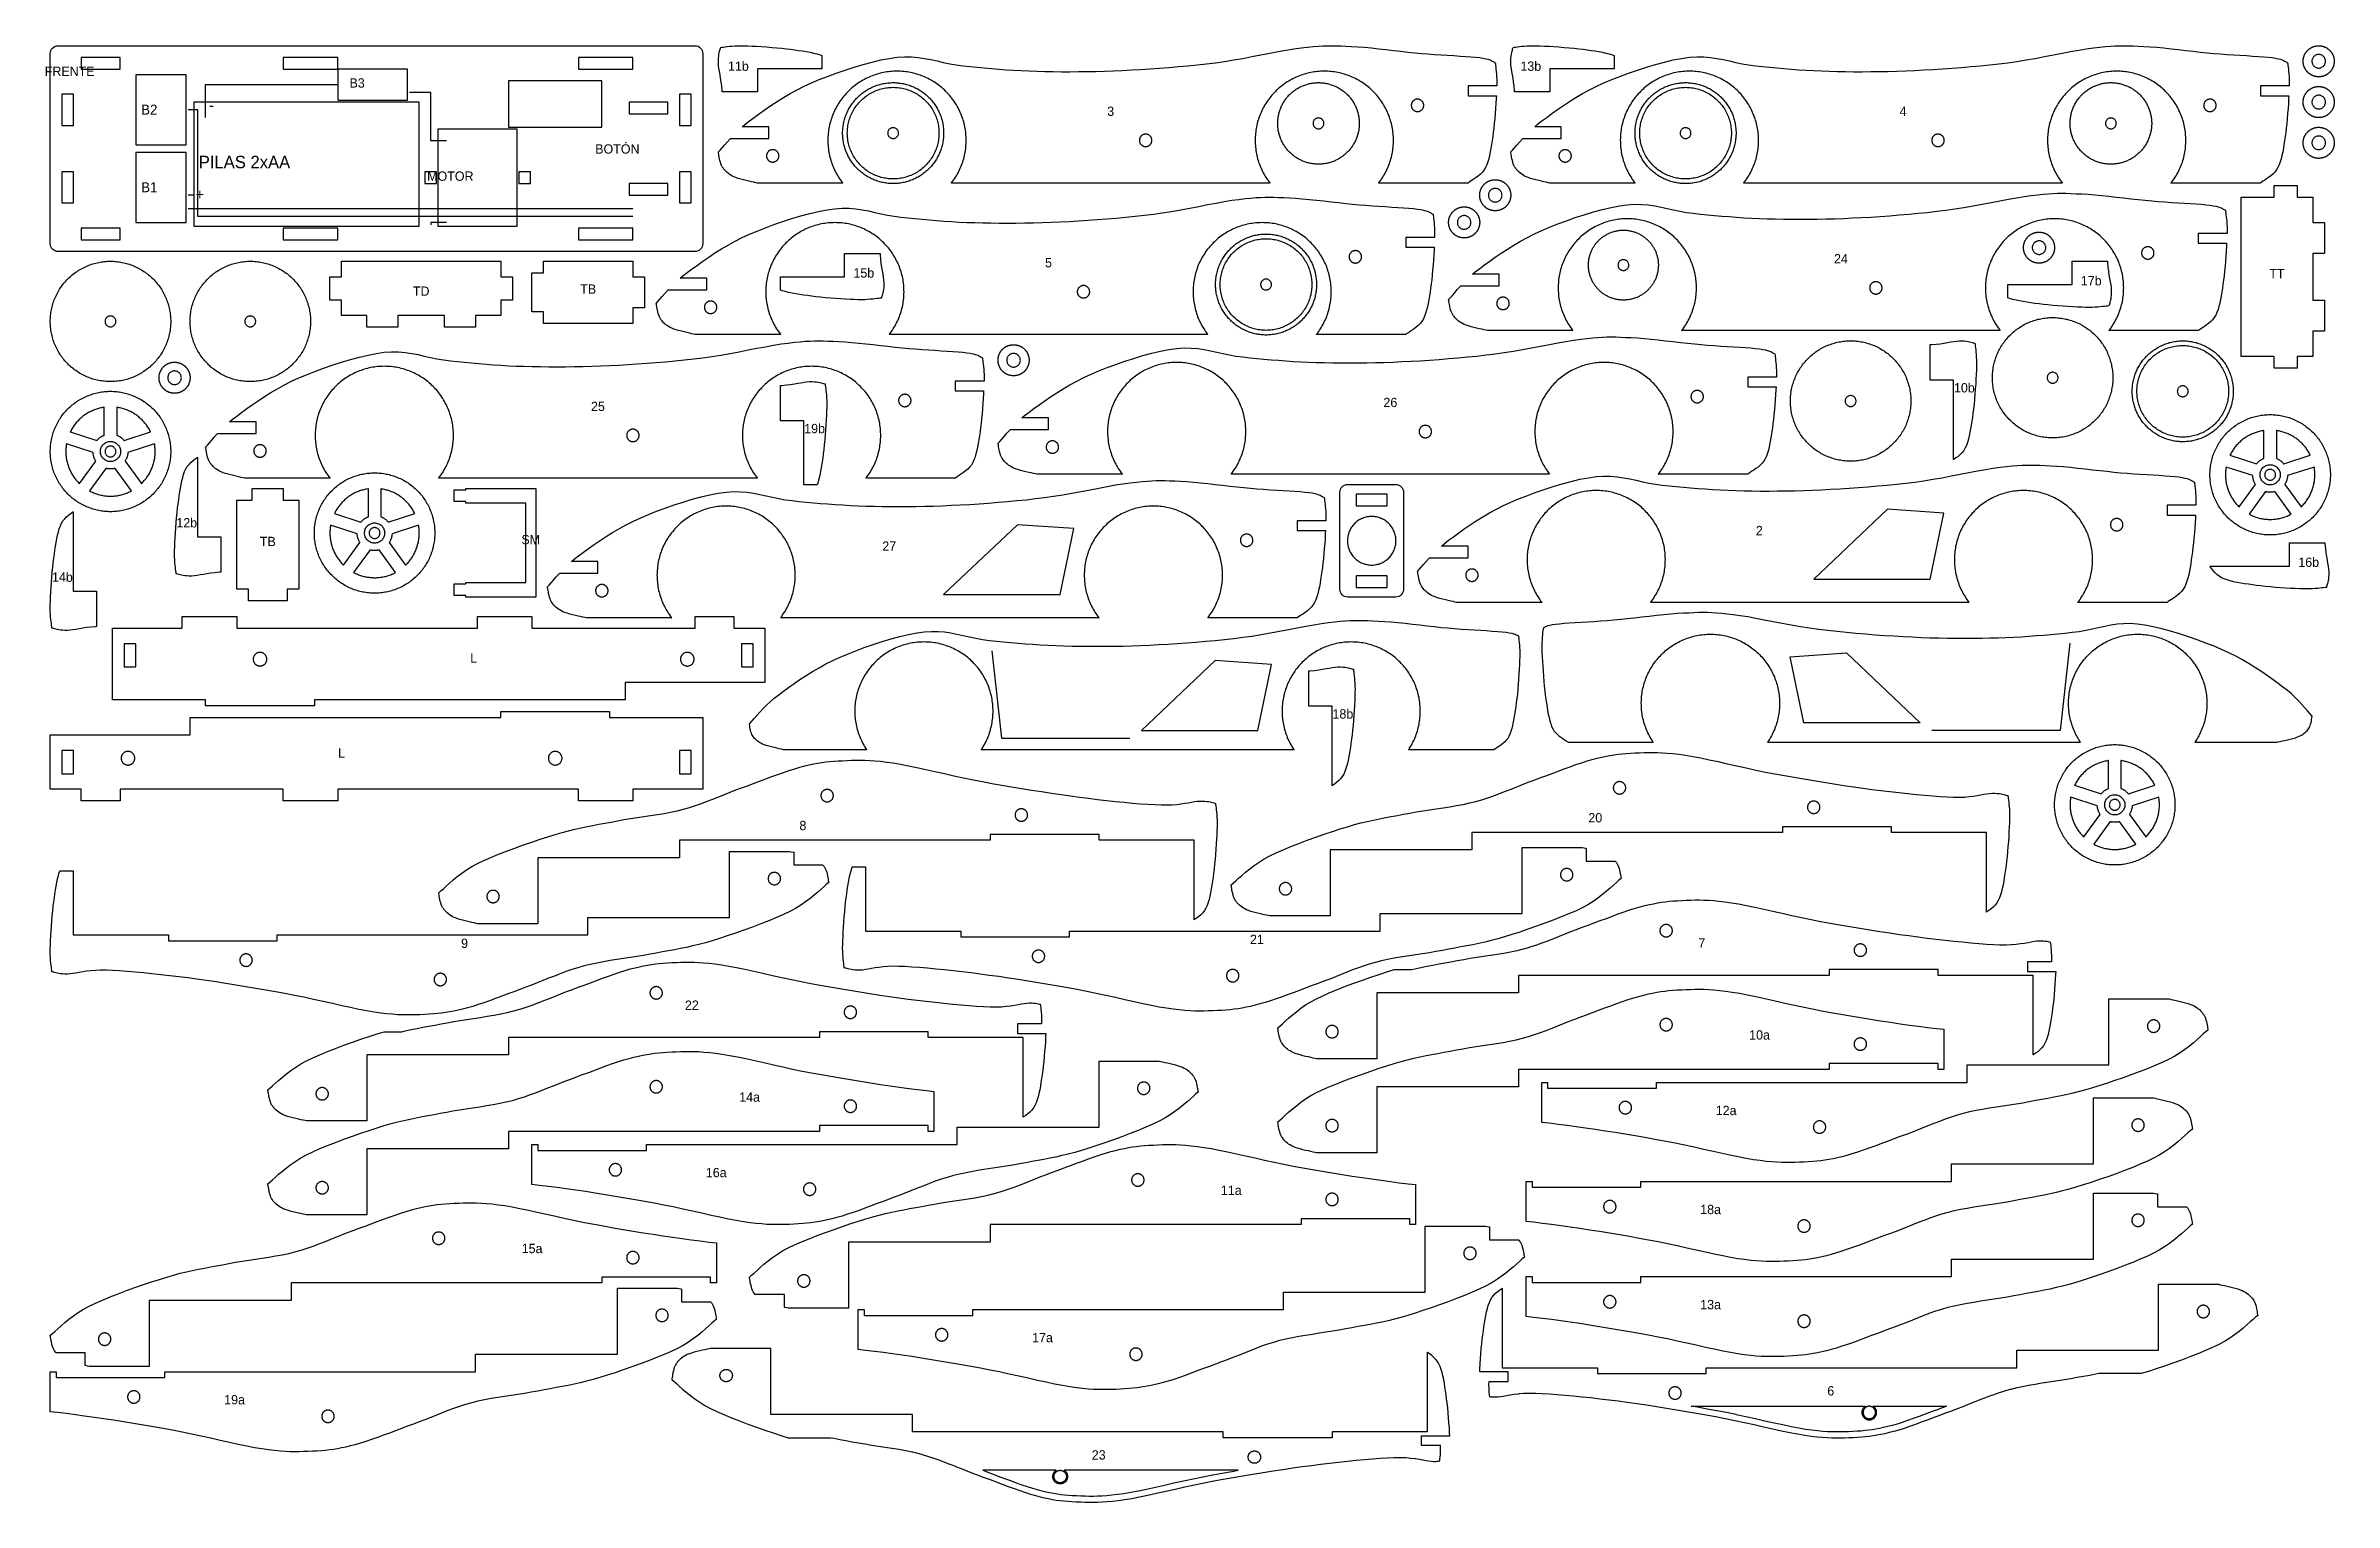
# Model space of a CAD drawing. Header units: metres. Extents: x 5 to 594, y 19 to 394.
import ezdxf
from ezdxf.enums import TextEntityAlignment as Align

# ---------------------------------------------------------------- set-up
doc = ezdxf.new("R2010")
doc.units = ezdxf.units.M
for name, color, linetype in [('CORTAR', 1, 'Continuous'), ('GRABAR', 5, 'Continuous'), ('GRABAR_RELLENO', 4, 'Continuous')]:
    doc.layers.add(name, color=color, linetype=linetype)

msp = doc.modelspace()

# ---------------------------------------------------------------- texts
at = {"layer": 'GRABAR'}
for s, height, p in [('11b', 2.4, (183.16, 386.82)), ('13b', 2.4, (387.16, 386.82)), ('FRENTE', 2.4, (11, 385.5)), ('B3', 2.4, (85, 382.5)), ('B2', 2.56, (31.5, 375.5)), ('-', 2.8, (47.5, 376.5)), ('3', 2.4, (279, 375.21)), ('4', 2.4, (483, 375.21)), ('PILAS 2xAA', 3.2, (56, 361.5)), ('BOTÓN', 2.4, (152, 365.5)), ('MOTOR', 2.4, (109, 358.5)), ('B1', 2.56, (31.5, 355.5)), ('+', 2.8, (44.5, 353.5)), ('15b', 2.4, (215.44, 333.56)), ('5', 2.4, (263, 336.21)), ('24', 2.4, (467, 337.21)), ('TT', 2.4, (579.25, 333.4)), ('TD', 2.4, (101.5, 328.88)), ('TB', 2.4, (144.5, 329.4)), ('17b', 2.4, (531.44, 331.56)), ('10b', 2.4, (498.78, 303.99)), ('25', 2.4, (147, 299.21)), ('26', 2.4, (351, 300.21)), ('19b', 2.4, (202.78, 293.49)), ('12b', 2.4, (41.13, 269.22)), ('TB', 2.4, (62, 264.4)), ('SM', 2.4, (129.7, 264.9)), ('27', 2.4, (221.99, 263.21)), ('2', 2.4, (445.99, 267.21)), ('16b', 2.4, (587.43, 259.06)), ('14b', 2.4, (9.13, 255.22)), ('L', 2.4, (115, 234.38)), ('18b', 2.4, (338.78, 219.99)), ('L', 2.4, (81, 209.92)), ('20', 2.4, (403.76, 193.25)), ('8', 2.4, (199.76, 191.25)), ('21', 2.4, (316.65, 161.92)), ('9', 2.4, (112.65, 160.92)), ('7', 2.4, (431.18, 160.97)), ('22', 2.4, (171.18, 144.97)), ('10a', 2.4, (446.05, 137.31)), ('14a', 2.4, (186.05, 121.31)), ('12a', 2.4, (437.45, 117.86)), ('16a', 2.4, (177.45, 101.86)), ('11a', 2.4, (310.05, 97.31)), ('18a', 2.4, (433.45, 92.36)), ('15a', 2.4, (130.05, 82.31)), ('13a', 2.4, (433.45, 67.86)), ('17a', 2.4, (261.45, 59.36)), ('6', 2.4, (464.38, 45.65)), ('19a', 2.4, (53.45, 43.36)), ('23', 2.4, (275.92, 29.15))]:
    msp.add_text(s, height=height, dxfattribs=at).set_placement(p, align=Align.BOTTOM_CENTER)

# ---------------------------------------------------------------- linework, layer by layer
at = {"layer": 'CORTAR'}
for points in [[(173.96, 342.61), (173.85, 342.23), (173.66, 341.89), (173.41, 341.59), (173.11, 341.34), (172.77, 341.15), (172.39, 341.04), (172, 341), (8, 341), (7.61, 341.04), (7.23, 341.15), (6.89, 341.34), (6.59, 341.59), (6.34, 341.89), (6.15, 342.23), (6.04, 342.61), (6, 343), (6, 392), (6.04, 392.39), (6.15, 392.77), (6.34, 393.11), (6.59, 393.41), (6.89, 393.66), (7.23, 393.85), (7.61, 393.96), (8, 394), (172, 394), (172.39, 393.96), (172.77, 393.85), (173.11, 393.66), (173.41, 393.41), (173.66, 393.11), (173.85, 392.77), (173.96, 392.39), (174, 392), (174, 343), (173.96, 342.61)], [(24, 391), (14, 391), (14, 388), (24, 388), (24, 391)], [(80, 391), (66, 391), (66, 388), (80, 388), (80, 391)], [(156, 391), (142, 391), (142, 388), (156, 388), (156, 391)], [(181.11, 370.14), (191, 370.14), (191, 373.14), (184.16, 373.14), (184.84, 373.73), (186, 374.64), (187.25, 375.56), (188.59, 376.53), (190.02, 377.55), (191.54, 378.58), (193.12, 379.63), (194.78, 380.66), (196.51, 381.68), (198.29, 382.65), (200.12, 383.58), (202, 384.44), (203.98, 385.27), (206.1, 386.1), (208.32, 386.93), (210.61, 387.73), (212.94, 388.49), (215.27, 389.19), (217.58, 389.81), (219.82, 390.33), (221.98, 390.75), (224, 391.04), (225.89, 391.17), (227.69, 391.15), (229.4, 391), (231.06, 390.75), (232.69, 390.44), (234.3, 390.08), (235.91, 389.72), (237.55, 389.37), (239.24, 389.07), (241, 388.84), (242.81, 388.66), (244.62, 388.48), (246.46, 388.31), (248.31, 388.14), (250.19, 387.99), (252.09, 387.84), (254.02, 387.72), (255.98, 387.6), (257.97, 387.51), (260, 387.44), (262.07, 387.39), (264.18, 387.35), (266.32, 387.32), (268.49, 387.32), (270.69, 387.33), (272.91, 387.35), (275.16, 387.4), (277.42, 387.46), (279.71, 387.54), (282, 387.64), (284.33, 387.76), (286.7, 387.89), (289.12, 388.05), (291.55, 388.22), (294, 388.41), (296.45, 388.62), (298.88, 388.85), (301.3, 389.09), (303.67, 389.36), (306, 389.64), (308.32, 389.96), (310.67, 390.34), (313.03, 390.75), (315.38, 391.19), (317.69, 391.64), (319.94, 392.08), (322.12, 392.49), (324.21, 392.87), (326.17, 393.19), (328, 393.44), (329.64, 393.63), (331.1, 393.77), (332.4, 393.88), (333.61, 393.95), (334.75, 393.99), (335.87, 394), (337.02, 393.99), (338.22, 393.95), (339.54, 393.9), (341, 393.84), (342.61, 393.74), (344.33, 393.61), (346.13, 393.44), (347.98, 393.24), (349.88, 393.03), (351.78, 392.81), (353.66, 392.6), (355.51, 392.39), (357.3, 392.2), (359, 392.04), (360.67, 391.9), (362.37, 391.78), (364.07, 391.66), (365.74, 391.56), (367.38, 391.46), (368.94, 391.36), (370.4, 391.26), (371.75, 391.16), (372.96, 391.05), (374, 390.94), (374.86, 390.81), (375.57, 390.67), (376.13, 390.52), (376.58, 390.37), (376.94, 390.22), (377.22, 390.07), (377.44, 389.94), (377.63, 389.82), (377.81, 389.72), (378, 389.64), (378.03, 389.31), (378.08, 388.92), (378.13, 388.47), (378.19, 387.96), (378.26, 387.39), (378.31, 386.76), (378.36, 386.07), (378.4, 385.32), (378.41, 384.51), (378.4, 383.64), (371, 383.64), (371, 381.14), (378.3, 381.14), (378.26, 380.38), (378.19, 379.13), (378.1, 377.83), (378, 376.51), (377.89, 375.21), (377.77, 373.94), (377.64, 372.74), (377.5, 371.64), (377.36, 370.59), (377.21, 369.57), (377.06, 368.56), (376.9, 367.58), (376.73, 366.64), (376.53, 365.73), (376.32, 364.88), (376.08, 364.07), (375.81, 363.32), (375.5, 362.64), (375.13, 362.02), (374.69, 361.45), (374.19, 360.94), (373.66, 360.49), (373.12, 360.08), (372.6, 359.71), (372.1, 359.39), (371.65, 359.1), (371.28, 358.85), (371, 358.64), (347.99, 358.64), (348.03, 358.69), (348.3, 359.03), (348.55, 359.39), (348.8, 359.75), (349.04, 360.12), (349.27, 360.49), (349.49, 360.86), (349.7, 361.25), (349.9, 361.64), (350.09, 362.03), (350.27, 362.43), (350.45, 362.83), (350.61, 363.23), (350.76, 363.64), (350.9, 364.05), (351.03, 364.47), (351.16, 364.89), (351.27, 365.31), (351.37, 365.74), (351.46, 366.17), (351.54, 366.6), (351.61, 367.03), (351.67, 367.46), (351.71, 367.89), (351.75, 368.33), (351.78, 368.76), (351.79, 369.2), (351.8, 369.64), (351.79, 370.08), (351.78, 370.51), (351.75, 370.95), (351.71, 371.38), (351.67, 371.82), (351.61, 372.25), (351.54, 372.68), (351.46, 373.11), (351.37, 373.54), (351.27, 373.96), (351.16, 374.39), (351.03, 374.81), (350.9, 375.22), (350.76, 375.64), (350.61, 376.04), (350.45, 376.45), (350.27, 376.85), (350.09, 377.25), (349.9, 377.64), (349.7, 378.03), (349.49, 378.41), (349.27, 378.79), (349.04, 379.16), (348.8, 379.53), (348.55, 379.89), (348.3, 380.24), (348.03, 380.59), (347.76, 380.93), (347.48, 381.26), (347.19, 381.59), (346.89, 381.91), (346.59, 382.22), (346.27, 382.53), (345.95, 382.83), (345.63, 383.12), (345.29, 383.4), (344.95, 383.67), (344.6, 383.94), (344.25, 384.19), (343.89, 384.44), (343.52, 384.68), (343.15, 384.91), (342.77, 385.13), (342.39, 385.34), (342, 385.54), (341.61, 385.73), (341.21, 385.91), (340.81, 386.08), (340.41, 386.25), (340, 386.4), (339.58, 386.54), (339.17, 386.67), (338.75, 386.79), (338.33, 386.9), (337.9, 387.01), (337.47, 387.1), (337.04, 387.18), (336.61, 387.25), (336.18, 387.3), (335.74, 387.35), (335.31, 387.39), (334.87, 387.42), (334.44, 387.43), (334, 387.44), (333.56, 387.43), (333.13, 387.42), (332.69, 387.39), (332.26, 387.35), (331.82, 387.3), (331.39, 387.25), (330.96, 387.18), (330.53, 387.1), (330.1, 387.01), (329.67, 386.9), (329.25, 386.79), (328.83, 386.67), (328.42, 386.54), (328, 386.4), (327.59, 386.25), (327.19, 386.08), (326.79, 385.91), (326.39, 385.73), (326, 385.54), (325.61, 385.34), (325.23, 385.13), (324.85, 384.91), (324.48, 384.68), (324.11, 384.44), (323.75, 384.19), (323.4, 383.94), (323.05, 383.67), (322.71, 383.4), (322.37, 383.12), (322.05, 382.83), (321.73, 382.53), (321.41, 382.22), (321.11, 381.91), (320.81, 381.59), (320.52, 381.26), (320.24, 380.93), (319.97, 380.59), (319.7, 380.24), (319.45, 379.89), (319.2, 379.53), (318.96, 379.16), (318.73, 378.79), (318.51, 378.41), (318.3, 378.03), (318.1, 377.64), (317.91, 377.25), (317.73, 376.85), (317.55, 376.45), (317.39, 376.04), (317.24, 375.64), (317.1, 375.22), (316.97, 374.81), (316.84, 374.39), (316.73, 373.96), (316.63, 373.54), (316.54, 373.11), (316.46, 372.68), (316.39, 372.25), (316.33, 371.82), (316.29, 371.38), (316.25, 370.95), (316.22, 370.51), (316.21, 370.08), (316.2, 369.64), (316.21, 369.2), (316.22, 368.76), (316.25, 368.33), (316.29, 367.89), (316.33, 367.46), (316.39, 367.03), (316.46, 366.6), (316.54, 366.17), (316.63, 365.74), (316.73, 365.31), (316.84, 364.89), (316.97, 364.47), (317.1, 364.05), (317.24, 363.64), (317.39, 363.23), (317.55, 362.83), (317.73, 362.43), (317.91, 362.03), (318.1, 361.64), (318.3, 361.25), (318.51, 360.86), (318.73, 360.49), (318.96, 360.12), (319.2, 359.75), (319.45, 359.39), (319.7, 359.03), (319.97, 358.69), (320.01, 358.64), (237.99, 358.64), (238.03, 358.69), (238.3, 359.03), (238.55, 359.39), (238.8, 359.75), (239.04, 360.12), (239.27, 360.49), (239.49, 360.86), (239.7, 361.25), (239.9, 361.64), (240.09, 362.03), (240.27, 362.43), (240.45, 362.83), (240.61, 363.23), (240.76, 363.64), (240.9, 364.05), (241.03, 364.47), (241.16, 364.89), (241.27, 365.31), (241.37, 365.74), (241.46, 366.17), (241.54, 366.6), (241.61, 367.03), (241.67, 367.46), (241.71, 367.89), (241.75, 368.33), (241.78, 368.76), (241.79, 369.2), (241.8, 369.64), (241.79, 370.08), (241.78, 370.51), (241.75, 370.95), (241.71, 371.38), (241.67, 371.82), (241.61, 372.25), (241.54, 372.68), (241.46, 373.11), (241.37, 373.54), (241.27, 373.96), (241.16, 374.39), (241.03, 374.81), (240.9, 375.22), (240.76, 375.64), (240.61, 376.04), (240.45, 376.45), (240.27, 376.85), (240.09, 377.25), (239.9, 377.64), (239.7, 378.03), (239.49, 378.41), (239.27, 378.79), (239.04, 379.16), (238.8, 379.53), (238.55, 379.89), (238.3, 380.24), (238.03, 380.59), (237.76, 380.93), (237.48, 381.26), (237.19, 381.59), (236.89, 381.91), (236.59, 382.22), (236.27, 382.53), (235.95, 382.83), (235.63, 383.12), (235.29, 383.4), (234.95, 383.67), (234.6, 383.94), (234.25, 384.19), (233.89, 384.44), (233.52, 384.68), (233.15, 384.91), (232.77, 385.13), (232.39, 385.34), (232, 385.54), (231.61, 385.73), (231.21, 385.91), (230.81, 386.08), (230.41, 386.25), (230, 386.4), (229.58, 386.54), (229.17, 386.67), (228.75, 386.79), (228.33, 386.9), (227.9, 387.01), (227.47, 387.1), (227.04, 387.18), (226.61, 387.25), (226.18, 387.3), (225.74, 387.35), (225.31, 387.39), (224.87, 387.42), (224.44, 387.43), (224, 387.44), (223.56, 387.43), (223.13, 387.42), (222.69, 387.39), (222.26, 387.35), (221.82, 387.3), (221.39, 387.25), (220.96, 387.18), (220.53, 387.1), (220.1, 387.01), (219.67, 386.9), (219.25, 386.79), (218.83, 386.67), (218.42, 386.54), (218, 386.4), (217.59, 386.25), (217.19, 386.08), (216.79, 385.91), (216.39, 385.73), (216, 385.54), (215.61, 385.34), (215.23, 385.13), (214.85, 384.91), (214.48, 384.68), (214.11, 384.44), (213.75, 384.19), (213.4, 383.94), (213.05, 383.67), (212.71, 383.4), (212.37, 383.12), (212.05, 382.83), (211.73, 382.53), (211.41, 382.22), (211.11, 381.91), (210.81, 381.59), (210.52, 381.26), (210.24, 380.93), (209.97, 380.59), (209.7, 380.24), (209.45, 379.89), (209.2, 379.53), (208.96, 379.16), (208.73, 378.79), (208.51, 378.41), (208.3, 378.03), (208.1, 377.64), (207.91, 377.25), (207.73, 376.85), (207.55, 376.45), (207.39, 376.04), (207.24, 375.64), (207.1, 375.22), (206.97, 374.81), (206.84, 374.39), (206.73, 373.96), (206.63, 373.54), (206.54, 373.11), (206.46, 372.68), (206.39, 372.25), (206.33, 371.82), (206.29, 371.38), (206.25, 370.95), (206.22, 370.51), (206.21, 370.08), (206.2, 369.64), (206.21, 369.2), (206.22, 368.76), (206.25, 368.33), (206.29, 367.89), (206.33, 367.46), (206.39, 367.03), (206.46, 366.6), (206.54, 366.17), (206.63, 365.74), (206.73, 365.31), (206.84, 364.89), (206.97, 364.47), (207.1, 364.05), (207.24, 363.64), (207.39, 363.23), (207.55, 362.83), (207.73, 362.43), (207.91, 362.03), (208.1, 361.64), (208.3, 361.25), (208.51, 360.86), (208.73, 360.49), (208.96, 360.12), (209.2, 359.75), (209.45, 359.39), (209.7, 359.03), (209.97, 358.69), (210.01, 358.64), (188, 358.64), (187.63, 358.73), (187.14, 358.84), (186.55, 358.97), (185.89, 359.12), (185.19, 359.28), (184.47, 359.45), (183.77, 359.63), (183.1, 359.83), (182.51, 360.03), (182, 360.24), (181.57, 360.45), (181.18, 360.68), (180.82, 360.91), (180.49, 361.15), (180.19, 361.4), (179.91, 361.66), (179.66, 361.94), (179.42, 362.23), (179.21, 362.53), (179, 362.84), (178.81, 363.19), (178.66, 363.58), (178.52, 364.01), (178.41, 364.45), (178.31, 364.9), (178.23, 365.33), (178.16, 365.74), (178.1, 366.1), (178.05, 366.41), (178, 366.64), (178.44, 367.11), (178.96, 367.7), (179.56, 368.39), (180.24, 369.18), (181, 370.03), (181.11, 370.14)], [(178.59, 385.65), (178.43, 386.55), (178.28, 387.38), (178.15, 388.15), (178.05, 388.88), (178, 389.59), (178, 390.25), (178.03, 390.84), (178.08, 391.36), (178.16, 391.81), (178.24, 392.21), (178.33, 392.57), (178.42, 392.87), (178.49, 393.14), (178.56, 393.38), (178.6, 393.59), (178.93, 393.62), (179.32, 393.66), (179.77, 393.72), (180.28, 393.78), (180.85, 393.85), (181.48, 393.9), (182.17, 393.95), (182.92, 393.99), (183.73, 394), (184.6, 393.99), (185.57, 393.96), (186.67, 393.91), (187.86, 393.85), (189.11, 393.78), (190.41, 393.69), (191.73, 393.59), (193.03, 393.48), (194.3, 393.36), (195.5, 393.23), (196.6, 393.09), (197.65, 392.94), (198.67, 392.8), (199.68, 392.65), (200.66, 392.49), (201.6, 392.31), (202.51, 392.12), (203.36, 391.91), (204.17, 391.67), (204.6, 391.51), (204.6, 388.09), (188.1, 388.09), (188.1, 382.09), (178.98, 382.09), (178.97, 382.39), (178.87, 383.59), (178.74, 384.67), (178.59, 385.65)], [(385.11, 370.14), (395, 370.14), (395, 373.14), (388.16, 373.14), (388.84, 373.73), (390, 374.64), (391.25, 375.56), (392.59, 376.53), (394.02, 377.55), (395.54, 378.58), (397.12, 379.63), (398.78, 380.66), (400.51, 381.68), (402.29, 382.65), (404.12, 383.58), (406, 384.44), (407.98, 385.27), (410.1, 386.1), (412.32, 386.93), (414.61, 387.73), (416.94, 388.49), (419.27, 389.19), (421.58, 389.81), (423.82, 390.33), (425.98, 390.75), (428, 391.04), (429.89, 391.17), (431.69, 391.15), (433.4, 391), (435.06, 390.75), (436.69, 390.44), (438.3, 390.08), (439.91, 389.72), (441.55, 389.37), (443.24, 389.07), (445, 388.84), (446.81, 388.66), (448.62, 388.48), (450.46, 388.31), (452.31, 388.14), (454.19, 387.99), (456.09, 387.84), (458.02, 387.72), (459.98, 387.6), (461.97, 387.51), (464, 387.44), (466.07, 387.39), (468.18, 387.35), (470.32, 387.32), (472.49, 387.32), (474.69, 387.33), (476.91, 387.35), (479.16, 387.4), (481.42, 387.46), (483.71, 387.54), (486, 387.64), (488.33, 387.76), (490.7, 387.89), (493.12, 388.05), (495.55, 388.22), (498, 388.41), (500.45, 388.62), (502.88, 388.85), (505.3, 389.09), (507.67, 389.36), (510, 389.64), (512.32, 389.96), (514.67, 390.34), (517.03, 390.75), (519.38, 391.19), (521.69, 391.64), (523.94, 392.08), (526.12, 392.49), (528.21, 392.87), (530.17, 393.19), (532, 393.44), (533.64, 393.63), (535.1, 393.77), (536.4, 393.88), (537.61, 393.95), (538.75, 393.99), (539.87, 394), (541.02, 393.99), (542.22, 393.95), (543.54, 393.9), (545, 393.84), (546.61, 393.74), (548.33, 393.61), (550.13, 393.44), (551.98, 393.24), (553.88, 393.03), (555.78, 392.81), (557.66, 392.6), (559.51, 392.39), (561.3, 392.2), (563, 392.04), (564.67, 391.9), (566.37, 391.78), (568.07, 391.66), (569.74, 391.56), (571.38, 391.46), (572.94, 391.36), (574.4, 391.26), (575.75, 391.16), (576.96, 391.05), (578, 390.94), (578.86, 390.81), (579.57, 390.67), (580.13, 390.52), (580.58, 390.37), (580.94, 390.22), (581.22, 390.07), (581.44, 389.94), (581.63, 389.82), (581.81, 389.72), (582, 389.64), (582.03, 389.31), (582.08, 388.92), (582.13, 388.47), (582.19, 387.96), (582.26, 387.39), (582.31, 386.76), (582.36, 386.07), (582.4, 385.32), (582.41, 384.51), (582.4, 383.64), (575, 383.64), (575, 381.14), (582.3, 381.14), (582.26, 380.38), (582.19, 379.13), (582.1, 377.83), (582, 376.51), (581.89, 375.21), (581.77, 373.94), (581.64, 372.74), (581.5, 371.64), (581.36, 370.59), (581.21, 369.57), (581.06, 368.56), (580.9, 367.58), (580.73, 366.64), (580.53, 365.73), (580.32, 364.88), (580.08, 364.07), (579.81, 363.32), (579.5, 362.64), (579.13, 362.02), (578.69, 361.45), (578.19, 360.94), (577.66, 360.49), (577.12, 360.08), (576.6, 359.71), (576.1, 359.39), (575.65, 359.1), (575.28, 358.85), (575, 358.64), (551.99, 358.64), (552.03, 358.69), (552.3, 359.03), (552.55, 359.39), (552.8, 359.75), (553.04, 360.12), (553.27, 360.49), (553.49, 360.86), (553.7, 361.25), (553.9, 361.64), (554.09, 362.03), (554.27, 362.43), (554.45, 362.83), (554.61, 363.23), (554.76, 363.64), (554.9, 364.05), (555.03, 364.47), (555.16, 364.89), (555.27, 365.31), (555.37, 365.74), (555.46, 366.17), (555.54, 366.6), (555.61, 367.03), (555.67, 367.46), (555.71, 367.89), (555.75, 368.33), (555.78, 368.76), (555.79, 369.2), (555.8, 369.64), (555.79, 370.08), (555.78, 370.51), (555.75, 370.95), (555.71, 371.38), (555.67, 371.82), (555.61, 372.25), (555.54, 372.68), (555.46, 373.11), (555.37, 373.54), (555.27, 373.96), (555.16, 374.39), (555.03, 374.81), (554.9, 375.22), (554.76, 375.64), (554.61, 376.04), (554.45, 376.45), (554.27, 376.85), (554.09, 377.25), (553.9, 377.64), (553.7, 378.03), (553.49, 378.41), (553.27, 378.79), (553.04, 379.16), (552.8, 379.53), (552.55, 379.89), (552.3, 380.24), (552.03, 380.59), (551.76, 380.93), (551.48, 381.26), (551.19, 381.59), (550.89, 381.91), (550.59, 382.22), (550.27, 382.53), (549.95, 382.83), (549.63, 383.12), (549.29, 383.4), (548.95, 383.67), (548.6, 383.94), (548.25, 384.19), (547.89, 384.44), (547.52, 384.68), (547.15, 384.91), (546.77, 385.13), (546.39, 385.34), (546, 385.54), (545.61, 385.73), (545.21, 385.91), (544.81, 386.08), (544.41, 386.25), (544, 386.4), (543.58, 386.54), (543.17, 386.67), (542.75, 386.79), (542.33, 386.9), (541.9, 387.01), (541.47, 387.1), (541.04, 387.18), (540.61, 387.25), (540.18, 387.3), (539.74, 387.35), (539.31, 387.39), (538.87, 387.42), (538.44, 387.43), (538, 387.44), (537.56, 387.43), (537.13, 387.42), (536.69, 387.39), (536.26, 387.35), (535.82, 387.3), (535.39, 387.25), (534.96, 387.18), (534.53, 387.1), (534.1, 387.01), (533.67, 386.9), (533.25, 386.79), (532.83, 386.67), (532.42, 386.54), (532, 386.4), (531.59, 386.25), (531.19, 386.08), (530.79, 385.91), (530.39, 385.73), (530, 385.54), (529.61, 385.34), (529.23, 385.13), (528.85, 384.91), (528.48, 384.68), (528.11, 384.44), (527.75, 384.19), (527.4, 383.94), (527.05, 383.67), (526.71, 383.4), (526.37, 383.12), (526.05, 382.83), (525.73, 382.53), (525.41, 382.22), (525.11, 381.91), (524.81, 381.59), (524.52, 381.26), (524.24, 380.93), (523.97, 380.59), (523.7, 380.24), (523.45, 379.89), (523.2, 379.53), (522.96, 379.16), (522.73, 378.79), (522.51, 378.41), (522.3, 378.03), (522.1, 377.64), (521.91, 377.25), (521.73, 376.85), (521.55, 376.45), (521.39, 376.04), (521.24, 375.64), (521.1, 375.22), (520.97, 374.81), (520.84, 374.39), (520.73, 373.96), (520.63, 373.54), (520.54, 373.11), (520.46, 372.68), (520.39, 372.25), (520.33, 371.82), (520.29, 371.38), (520.25, 370.95), (520.22, 370.51), (520.21, 370.08), (520.2, 369.64), (520.21, 369.2), (520.22, 368.76), (520.25, 368.33), (520.29, 367.89), (520.33, 367.46), (520.39, 367.03), (520.46, 366.6), (520.54, 366.17), (520.63, 365.74), (520.73, 365.31), (520.84, 364.89), (520.97, 364.47), (521.1, 364.05), (521.24, 363.64), (521.39, 363.23), (521.55, 362.83), (521.73, 362.43), (521.91, 362.03), (522.1, 361.64), (522.3, 361.25), (522.51, 360.86), (522.73, 360.49), (522.96, 360.12), (523.2, 359.75), (523.45, 359.39), (523.7, 359.03), (523.97, 358.69), (524.01, 358.64), (441.99, 358.64), (442.03, 358.69), (442.3, 359.03), (442.55, 359.39), (442.8, 359.75), (443.04, 360.12), (443.27, 360.49), (443.49, 360.86), (443.7, 361.25), (443.9, 361.64), (444.09, 362.03), (444.27, 362.43), (444.45, 362.83), (444.61, 363.23), (444.76, 363.64), (444.9, 364.05), (445.03, 364.47), (445.16, 364.89), (445.27, 365.31), (445.37, 365.74), (445.46, 366.17), (445.54, 366.6), (445.61, 367.03), (445.67, 367.46), (445.71, 367.89), (445.75, 368.33), (445.78, 368.76), (445.79, 369.2), (445.8, 369.64), (445.79, 370.08), (445.78, 370.51), (445.75, 370.95), (445.71, 371.38), (445.67, 371.82), (445.61, 372.25), (445.54, 372.68), (445.46, 373.11), (445.37, 373.54), (445.27, 373.96), (445.16, 374.39), (445.03, 374.81), (444.9, 375.22), (444.76, 375.64), (444.61, 376.04), (444.45, 376.45), (444.27, 376.85), (444.09, 377.25), (443.9, 377.64), (443.7, 378.03), (443.49, 378.41), (443.27, 378.79), (443.04, 379.16), (442.8, 379.53), (442.55, 379.89), (442.3, 380.24), (442.03, 380.59), (441.76, 380.93), (441.48, 381.26), (441.19, 381.59), (440.89, 381.91), (440.59, 382.22), (440.27, 382.53), (439.95, 382.83), (439.63, 383.12), (439.29, 383.4), (438.95, 383.67), (438.6, 383.94), (438.25, 384.19), (437.89, 384.44), (437.52, 384.68), (437.15, 384.91), (436.77, 385.13), (436.39, 385.34), (436, 385.54), (435.61, 385.73), (435.21, 385.91), (434.81, 386.08), (434.41, 386.25), (434, 386.4), (433.58, 386.54), (433.17, 386.67), (432.75, 386.79), (432.33, 386.9), (431.9, 387.01), (431.47, 387.1), (431.04, 387.18), (430.61, 387.25), (430.18, 387.3), (429.74, 387.35), (429.31, 387.39), (428.87, 387.42), (428.44, 387.43), (428, 387.44), (427.56, 387.43), (427.13, 387.42), (426.69, 387.39), (426.26, 387.35), (425.82, 387.3), (425.39, 387.25), (424.96, 387.18), (424.53, 387.1), (424.1, 387.01), (423.67, 386.9), (423.25, 386.79), (422.83, 386.67), (422.42, 386.54), (422, 386.4), (421.59, 386.25), (421.19, 386.08), (420.79, 385.91), (420.39, 385.73), (420, 385.54), (419.61, 385.34), (419.23, 385.13), (418.85, 384.91), (418.48, 384.68), (418.11, 384.44), (417.75, 384.19), (417.4, 383.94), (417.05, 383.67), (416.71, 383.4), (416.37, 383.12), (416.05, 382.83), (415.73, 382.53), (415.41, 382.22), (415.11, 381.91), (414.81, 381.59), (414.52, 381.26), (414.24, 380.93), (413.97, 380.59), (413.7, 380.24), (413.45, 379.89), (413.2, 379.53), (412.96, 379.16), (412.73, 378.79), (412.51, 378.41), (412.3, 378.03), (412.1, 377.64), (411.91, 377.25), (411.73, 376.85), (411.55, 376.45), (411.39, 376.04), (411.24, 375.64), (411.1, 375.22), (410.97, 374.81), (410.84, 374.39), (410.73, 373.96), (410.63, 373.54), (410.54, 373.11), (410.46, 372.68), (410.39, 372.25), (410.33, 371.82), (410.29, 371.38), (410.25, 370.95), (410.22, 370.51), (410.21, 370.08), (410.2, 369.64), (410.21, 369.2), (410.22, 368.76), (410.25, 368.33), (410.29, 367.89), (410.33, 367.46), (410.39, 367.03), (410.46, 366.6), (410.54, 366.17), (410.63, 365.74), (410.73, 365.31), (410.84, 364.89), (410.97, 364.47), (411.1, 364.05), (411.24, 363.64), (411.39, 363.23), (411.55, 362.83), (411.73, 362.43), (411.91, 362.03), (412.1, 361.64), (412.3, 361.25), (412.51, 360.86), (412.73, 360.49), (412.96, 360.12), (413.2, 359.75), (413.45, 359.39), (413.7, 359.03), (413.97, 358.69), (414.01, 358.64), (392, 358.64), (391.63, 358.73), (391.14, 358.84), (390.55, 358.97), (389.89, 359.12), (389.19, 359.28), (388.47, 359.45), (387.77, 359.63), (387.1, 359.83), (386.51, 360.03), (386, 360.24), (385.57, 360.45), (385.18, 360.68), (384.82, 360.91), (384.49, 361.15), (384.19, 361.4), (383.91, 361.66), (383.66, 361.94), (383.42, 362.23), (383.21, 362.53), (383, 362.84), (382.81, 363.19), (382.66, 363.58), (382.52, 364.01), (382.41, 364.45), (382.31, 364.9), (382.23, 365.33), (382.16, 365.74), (382.1, 366.1), (382.05, 366.41), (382, 366.64), (382.44, 367.11), (382.96, 367.7), (383.56, 368.39), (384.24, 369.18), (385, 370.03), (385.11, 370.14)], [(382.59, 385.65), (382.43, 386.55), (382.28, 387.38), (382.15, 388.15), (382.05, 388.88), (382, 389.59), (382, 390.25), (382.03, 390.84), (382.08, 391.36), (382.16, 391.81), (382.24, 392.21), (382.33, 392.57), (382.42, 392.87), (382.49, 393.14), (382.56, 393.38), (382.6, 393.59), (382.93, 393.62), (383.32, 393.66), (383.77, 393.72), (384.28, 393.78), (384.85, 393.85), (385.48, 393.9), (386.17, 393.95), (386.92, 393.99), (387.73, 394), (388.6, 393.99), (389.57, 393.96), (390.67, 393.91), (391.86, 393.85), (393.11, 393.78), (394.41, 393.69), (395.73, 393.59), (397.03, 393.48), (398.3, 393.36), (399.5, 393.23), (400.6, 393.09), (401.65, 392.94), (402.67, 392.8), (403.68, 392.65), (404.66, 392.49), (405.6, 392.31), (406.51, 392.12), (407.36, 391.91), (408.17, 391.67), (408.6, 391.51), (408.6, 388.09), (392.1, 388.09), (392.1, 382.09), (382.98, 382.09), (382.97, 382.39), (382.87, 383.59), (382.74, 384.67), (382.59, 385.65)], [(594, 389.9), (594, 389.8), (593.99, 389.71), (593.98, 389.61), (593.97, 389.51), (593.96, 389.41), (593.94, 389.32), (593.92, 389.22), (593.9, 389.12), (593.88, 389.03), (593.86, 388.93), (593.83, 388.84), (593.8, 388.75), (593.77, 388.65), (593.73, 388.56), (593.7, 388.47), (593.66, 388.38), (593.62, 388.29), (593.57, 388.2), (593.53, 388.11), (593.48, 388.03), (593.43, 387.94), (593.38, 387.86), (593.33, 387.78), (593.27, 387.7), (593.21, 387.62), (593.15, 387.54), (593.09, 387.46), (593.03, 387.39), (592.96, 387.31), (592.9, 387.24), (592.83, 387.17), (592.76, 387.1), (592.69, 387.04), (592.61, 386.97), (592.54, 386.91), (592.46, 386.85), (592.38, 386.79), (592.3, 386.73), (592.22, 386.67), (592.14, 386.62), (592.06, 386.57), (591.97, 386.52), (591.89, 386.47), (591.8, 386.43), (591.71, 386.38), (591.62, 386.34), (591.53, 386.3), (591.44, 386.27), (591.35, 386.23), (591.25, 386.2), (591.16, 386.17), (591.07, 386.14), (590.97, 386.12), (590.88, 386.1), (590.78, 386.08), (590.68, 386.06), (590.59, 386.04), (590.49, 386.03), (590.39, 386.02), (590.29, 386.01), (590.2, 386), (590.1, 386), (590, 386), (589.9, 386), (589.8, 386), (589.71, 386.01), (589.61, 386.02), (589.51, 386.03), (589.41, 386.04), (589.32, 386.06), (589.22, 386.08), (589.12, 386.1), (589.03, 386.12), (588.93, 386.14), (588.84, 386.17), (588.75, 386.2), (588.65, 386.23), (588.56, 386.27), (588.47, 386.3), (588.38, 386.34), (588.29, 386.38), (588.2, 386.43), (588.11, 386.47), (588.03, 386.52), (587.94, 386.57), (587.86, 386.62), (587.78, 386.67), (587.7, 386.73), (587.62, 386.79), (587.54, 386.85), (587.46, 386.91), (587.39, 386.97), (587.31, 387.04), (587.24, 387.1), (587.17, 387.17), (587.1, 387.24), (587.04, 387.31), (586.97, 387.39), (586.91, 387.46), (586.85, 387.54), (586.79, 387.62), (586.73, 387.7), (586.67, 387.78), (586.62, 387.86), (586.57, 387.94), (586.52, 388.03), (586.47, 388.11), (586.43, 388.2), (586.38, 388.29), (586.34, 388.38), (586.3, 388.47), (586.27, 388.56), (586.23, 388.65), (586.2, 388.75), (586.17, 388.84), (586.14, 388.93), (586.12, 389.03), (586.1, 389.12), (586.08, 389.22), (586.06, 389.32), (586.04, 389.41), (586.03, 389.51), (586.02, 389.61), (586.01, 389.71), (586, 389.8), (586, 389.9), (586, 390), (586, 390.1), (586, 390.2), (586.01, 390.29), (586.02, 390.39), (586.03, 390.49), (586.04, 390.59), (586.06, 390.68), (586.08, 390.78), (586.1, 390.88), (586.12, 390.97), (586.14, 391.07), (586.17, 391.16), (586.2, 391.25), (586.23, 391.35), (586.27, 391.44), (586.3, 391.53), (586.34, 391.62), (586.38, 391.71), (586.43, 391.8), (586.47, 391.89), (586.52, 391.97), (586.57, 392.06), (586.62, 392.14), (586.67, 392.22), (586.73, 392.3), (586.79, 392.38), (586.85, 392.46), (586.91, 392.54), (586.97, 392.61), (587.04, 392.69), (587.1, 392.76), (587.17, 392.83), (587.24, 392.9), (587.31, 392.96), (587.39, 393.03), (587.46, 393.09), (587.54, 393.15), (587.62, 393.21), (587.7, 393.27), (587.78, 393.33), (587.86, 393.38), (587.94, 393.43), (588.03, 393.48), (588.11, 393.53), (588.2, 393.57), (588.29, 393.62), (588.38, 393.66), (588.47, 393.7), (588.56, 393.73), (588.65, 393.77), (588.75, 393.8), (588.84, 393.83), (588.93, 393.86), (589.03, 393.88), (589.12, 393.9), (589.22, 393.92), (589.32, 393.94), (589.41, 393.96), (589.51, 393.97), (589.61, 393.98), (589.71, 393.99), (589.8, 394), (589.9, 394), (590, 394), (590.1, 394), (590.2, 394), (590.29, 393.99), (590.39, 393.98), (590.49, 393.97), (590.59, 393.96), (590.68, 393.94), (590.78, 393.92), (590.88, 393.9), (590.97, 393.88), (591.07, 393.86), (591.16, 393.83), (591.25, 393.8), (591.35, 393.77), (591.44, 393.73), (591.53, 393.7), (591.62, 393.66), (591.71, 393.62), (591.8, 393.57), (591.89, 393.53), (591.97, 393.48), (592.06, 393.43), (592.14, 393.38), (592.22, 393.33), (592.3, 393.27), (592.38, 393.21), (592.46, 393.15), (592.54, 393.09), (592.61, 393.03), (592.69, 392.96), (592.76, 392.9), (592.83, 392.83), (592.9, 392.76), (592.96, 392.69), (593.03, 392.61), (593.09, 392.54), (593.15, 392.46), (593.21, 392.38), (593.27, 392.3), (593.33, 392.22), (593.38, 392.14), (593.43, 392.06), (593.48, 391.97), (593.53, 391.89), (593.57, 391.8), (593.62, 391.71), (593.66, 391.62), (593.7, 391.53), (593.73, 391.44), (593.77, 391.35), (593.8, 391.25), (593.83, 391.16), (593.86, 391.07), (593.88, 390.97), (593.9, 390.88), (593.92, 390.78), (593.94, 390.68), (593.96, 390.59), (593.97, 390.49), (593.98, 390.39), (593.99, 390.29), (594, 390.2), (594, 390.1), (594, 390), (594, 389.9)], [(591.74, 390.17), (591.72, 390.34), (591.67, 390.51), (591.62, 390.67), (591.54, 390.82), (591.46, 390.97), (591.35, 391.11), (591.24, 391.24), (591.11, 391.35), (590.97, 391.46), (590.82, 391.54), (590.67, 391.62), (590.51, 391.67), (590.34, 391.72), (590.17, 391.74), (590, 391.75), (589.83, 391.74), (589.66, 391.72), (589.49, 391.67), (589.33, 391.62), (589.18, 391.54), (589.03, 391.46), (588.89, 391.35), (588.76, 391.24), (588.65, 391.11), (588.54, 390.97), (588.46, 390.82), (588.38, 390.67), (588.33, 390.51), (588.28, 390.34), (588.26, 390.17), (588.25, 390), (588.26, 389.83), (588.28, 389.66), (588.33, 389.49), (588.38, 389.33), (588.46, 389.18), (588.54, 389.03), (588.65, 388.89), (588.76, 388.76), (588.89, 388.65), (589.03, 388.54), (589.18, 388.46), (589.33, 388.38), (589.49, 388.33), (589.66, 388.28), (589.83, 388.26), (590, 388.25), (590.17, 388.26), (590.34, 388.28), (590.51, 388.33), (590.67, 388.38), (590.82, 388.46), (590.97, 388.54), (591.11, 388.65), (591.24, 388.76), (591.35, 388.89), (591.46, 389.03), (591.54, 389.18), (591.62, 389.33), (591.67, 389.49), (591.72, 389.66), (591.74, 389.83), (591.75, 390), (591.74, 390.17)], [(148, 385), (124, 385), (124, 373), (148, 373), (148, 385)], [(236, 371.18), (235.98, 370.86), (235.96, 370.54), (235.94, 370.23), (235.9, 369.91), (235.86, 369.59), (235.81, 369.28), (235.75, 368.96), (235.68, 368.65), (235.61, 368.34), (235.53, 368.03), (235.44, 367.73), (235.34, 367.42), (235.24, 367.12), (235.13, 366.82), (235.01, 366.53), (234.88, 366.23), (234.75, 365.94), (234.61, 365.66), (234.46, 365.37), (234.31, 365.09), (234.15, 364.82), (233.98, 364.55), (233.81, 364.28), (233.63, 364.01), (233.44, 363.76), (233.25, 363.5), (233.05, 363.25), (232.84, 363.01), (232.63, 362.77), (232.42, 362.54), (232.19, 362.31), (231.96, 362.08), (231.73, 361.87), (231.49, 361.66), (231.25, 361.45), (231, 361.25), (230.74, 361.06), (230.49, 360.87), (230.22, 360.69), (229.95, 360.52), (229.68, 360.35), (229.41, 360.19), (229.13, 360.04), (228.84, 359.89), (228.56, 359.75), (228.27, 359.62), (227.97, 359.49), (227.68, 359.37), (227.38, 359.26), (227.08, 359.16), (226.77, 359.06), (226.47, 358.97), (226.16, 358.89), (225.85, 358.82), (225.54, 358.75), (225.22, 358.69), (224.91, 358.64), (224.59, 358.6), (224.27, 358.56), (223.96, 358.54), (223.64, 358.52), (223.32, 358.5), (223, 358.5), (222.68, 358.5), (222.36, 358.52), (222.04, 358.54), (221.73, 358.56), (221.41, 358.6), (221.09, 358.64), (220.78, 358.69), (220.46, 358.75), (220.15, 358.82), (219.84, 358.89), (219.53, 358.97), (219.23, 359.06), (218.92, 359.16), (218.62, 359.26), (218.32, 359.37), (218.03, 359.49), (217.73, 359.62), (217.44, 359.75), (217.16, 359.89), (216.87, 360.04), (216.59, 360.19), (216.32, 360.35), (216.05, 360.52), (215.78, 360.69), (215.51, 360.87), (215.26, 361.06), (215, 361.25), (214.75, 361.45), (214.51, 361.66), (214.27, 361.87), (214.04, 362.08), (213.81, 362.31), (213.58, 362.54), (213.37, 362.77), (213.16, 363.01), (212.95, 363.25), (212.75, 363.5), (212.56, 363.76), (212.37, 364.01), (212.19, 364.28), (212.02, 364.55), (211.85, 364.82), (211.69, 365.09), (211.54, 365.37), (211.39, 365.66), (211.25, 365.94), (211.12, 366.23), (210.99, 366.53), (210.87, 366.82), (210.76, 367.12), (210.66, 367.42), (210.56, 367.73), (210.47, 368.03), (210.39, 368.34), (210.32, 368.65), (210.25, 368.96), (210.19, 369.28), (210.14, 369.59), (210.1, 369.91), (210.06, 370.23), (210.04, 370.54), (210.02, 370.86), (210, 371.18), (210, 371.5), (210, 371.82), (210.02, 372.14), (210.04, 372.46), (210.06, 372.77), (210.1, 373.09), (210.14, 373.41), (210.19, 373.72), (210.25, 374.04), (210.32, 374.35), (210.39, 374.66), (210.47, 374.97), (210.56, 375.27), (210.66, 375.58), (210.76, 375.88), (210.87, 376.18), (210.99, 376.47), (211.12, 376.77), (211.25, 377.06), (211.39, 377.34), (211.54, 377.63), (211.69, 377.91), (211.85, 378.18), (212.02, 378.45), (212.19, 378.72), (212.37, 378.99), (212.56, 379.24), (212.75, 379.5), (212.95, 379.75), (213.16, 379.99), (213.37, 380.23), (213.58, 380.46), (213.81, 380.69), (214.04, 380.92), (214.27, 381.13), (214.51, 381.34), (214.75, 381.55), (215, 381.75), (215.26, 381.94), (215.51, 382.13), (215.78, 382.31), (216.05, 382.48), (216.32, 382.65), (216.59, 382.81), (216.87, 382.96), (217.16, 383.11), (217.44, 383.25), (217.73, 383.38), (218.03, 383.51), (218.32, 383.63), (218.62, 383.74), (218.92, 383.84), (219.23, 383.94), (219.53, 384.03), (219.84, 384.11), (220.15, 384.18), (220.46, 384.25), (220.78, 384.31), (221.09, 384.36), (221.41, 384.4), (221.73, 384.44), (222.04, 384.46), (222.36, 384.48), (222.68, 384.5), (223, 384.5), (223.32, 384.5), (223.64, 384.48), (223.96, 384.46), (224.27, 384.44), (224.59, 384.4), (224.91, 384.36), (225.22, 384.31), (225.54, 384.25), (225.85, 384.18), (226.16, 384.11), (226.47, 384.03), (226.77, 383.94), (227.08, 383.84), (227.38, 383.74), (227.68, 383.63), (227.97, 383.51), (228.27, 383.38), (228.56, 383.25), (228.84, 383.11), (229.13, 382.96), (229.41, 382.81), (229.68, 382.65), (229.95, 382.48), (230.22, 382.31), (230.49, 382.13), (230.74, 381.94), (231, 381.75), (231.25, 381.55), (231.49, 381.34), (231.73, 381.13), (231.96, 380.92), (232.19, 380.69), (232.42, 380.46), (232.63, 380.23), (232.84, 379.99), (233.05, 379.75), (233.25, 379.5), (233.44, 379.24), (233.63, 378.99), (233.81, 378.72), (233.98, 378.45), (234.15, 378.18), (234.31, 377.91), (234.46, 377.63), (234.61, 377.34), (234.75, 377.06), (234.88, 376.77), (235.01, 376.47), (235.13, 376.18), (235.24, 375.88), (235.34, 375.58), (235.44, 375.27), (235.53, 374.97), (235.61, 374.66), (235.68, 374.35), (235.75, 374.04), (235.81, 373.72), (235.86, 373.41), (235.9, 373.09), (235.94, 372.77), (235.96, 372.46), (235.98, 372.14), (236, 371.82), (236, 371.5), (236, 371.18)], [(343, 373.74), (342.99, 373.48), (342.97, 373.23), (342.95, 372.97), (342.92, 372.71), (342.89, 372.46), (342.85, 372.2), (342.8, 371.95), (342.74, 371.7), (342.69, 371.45), (342.62, 371.2), (342.55, 370.95), (342.47, 370.71), (342.39, 370.46), (342.3, 370.22), (342.2, 369.98), (342.1, 369.74), (341.99, 369.51), (341.88, 369.28), (341.76, 369.05), (341.64, 368.82), (341.51, 368.6), (341.37, 368.38), (341.23, 368.17), (341.08, 367.95), (340.93, 367.75), (340.78, 367.54), (340.62, 367.34), (340.45, 367.14), (340.28, 366.95), (340.1, 366.76), (339.92, 366.58), (339.74, 366.4), (339.55, 366.22), (339.36, 366.05), (339.16, 365.88), (338.96, 365.72), (338.75, 365.57), (338.55, 365.42), (338.33, 365.27), (338.12, 365.13), (337.9, 364.99), (337.68, 364.86), (337.45, 364.74), (337.22, 364.62), (336.99, 364.51), (336.76, 364.4), (336.52, 364.3), (336.28, 364.2), (336.04, 364.11), (335.79, 364.03), (335.55, 363.95), (335.3, 363.88), (335.05, 363.81), (334.8, 363.76), (334.55, 363.7), (334.3, 363.65), (334.04, 363.61), (333.79, 363.58), (333.53, 363.55), (333.27, 363.53), (333.02, 363.51), (332.76, 363.5), (332.5, 363.5), (332.24, 363.5), (331.98, 363.51), (331.73, 363.53), (331.47, 363.55), (331.21, 363.58), (330.96, 363.61), (330.7, 363.65), (330.45, 363.7), (330.2, 363.76), (329.95, 363.81), (329.7, 363.88), (329.45, 363.95), (329.21, 364.03), (328.96, 364.11), (328.72, 364.2), (328.48, 364.3), (328.24, 364.4), (328.01, 364.51), (327.78, 364.62), (327.55, 364.74), (327.32, 364.86), (327.1, 364.99), (326.88, 365.13), (326.67, 365.27), (326.45, 365.42), (326.25, 365.57), (326.04, 365.72), (325.84, 365.88), (325.64, 366.05), (325.45, 366.22), (325.26, 366.4), (325.08, 366.58), (324.9, 366.76), (324.72, 366.95), (324.55, 367.14), (324.38, 367.34), (324.22, 367.54), (324.07, 367.75), (323.92, 367.95), (323.77, 368.17), (323.63, 368.38), (323.49, 368.6), (323.36, 368.82), (323.24, 369.05), (323.12, 369.28), (323.01, 369.51), (322.9, 369.74), (322.8, 369.98), (322.7, 370.22), (322.61, 370.46), (322.53, 370.71), (322.45, 370.95), (322.38, 371.2), (322.31, 371.45), (322.26, 371.7), (322.2, 371.95), (322.15, 372.2), (322.11, 372.46), (322.08, 372.71), (322.05, 372.97), (322.03, 373.23), (322.01, 373.48), (322, 373.74), (322, 374), (322, 374.26), (322.01, 374.52), (322.03, 374.77), (322.05, 375.03), (322.08, 375.29), (322.11, 375.54), (322.15, 375.8), (322.2, 376.05), (322.26, 376.3), (322.31, 376.55), (322.38, 376.8), (322.45, 377.05), (322.53, 377.29), (322.61, 377.54), (322.7, 377.78), (322.8, 378.02), (322.9, 378.26), (323.01, 378.49), (323.12, 378.72), (323.24, 378.95), (323.36, 379.18), (323.49, 379.4), (323.63, 379.62), (323.77, 379.83), (323.92, 380.05), (324.07, 380.25), (324.22, 380.46), (324.38, 380.66), (324.55, 380.86), (324.72, 381.05), (324.9, 381.24), (325.08, 381.42), (325.26, 381.6), (325.45, 381.78), (325.64, 381.95), (325.84, 382.12), (326.04, 382.28), (326.25, 382.43), (326.45, 382.58), (326.67, 382.73), (326.88, 382.87), (327.1, 383.01), (327.32, 383.14), (327.55, 383.26), (327.78, 383.38), (328.01, 383.49), (328.24, 383.6), (328.48, 383.7), (328.72, 383.8), (328.96, 383.89), (329.21, 383.97), (329.45, 384.05), (329.7, 384.12), (329.95, 384.19), (330.2, 384.24), (330.45, 384.3), (330.7, 384.35), (330.96, 384.39), (331.21, 384.42), (331.47, 384.45), (331.73, 384.47), (331.98, 384.49), (332.24, 384.5), (332.5, 384.5), (332.76, 384.5), (333.02, 384.49), (333.27, 384.47), (333.53, 384.45), (333.79, 384.42), (334.04, 384.39), (334.3, 384.35), (334.55, 384.3), (334.8, 384.24), (335.05, 384.19), (335.3, 384.12), (335.55, 384.05), (335.79, 383.97), (336.04, 383.89), (336.28, 383.8), (336.52, 383.7), (336.76, 383.6), (336.99, 383.49), (337.22, 383.38), (337.45, 383.26), (337.68, 383.14), (337.9, 383.01), (338.12, 382.87), (338.33, 382.73), (338.55, 382.58), (338.75, 382.43), (338.96, 382.28), (339.16, 382.12), (339.36, 381.95), (339.55, 381.78), (339.74, 381.6), (339.92, 381.42), (340.1, 381.24), (340.28, 381.05), (340.45, 380.86), (340.62, 380.66), (340.78, 380.46), (340.93, 380.25), (341.08, 380.05), (341.23, 379.83), (341.37, 379.62), (341.51, 379.4), (341.64, 379.18), (341.76, 378.95), (341.88, 378.72), (341.99, 378.49), (342.1, 378.26), (342.2, 378.02), (342.3, 377.78), (342.39, 377.54), (342.47, 377.29), (342.55, 377.05), (342.62, 376.8), (342.69, 376.55), (342.74, 376.3), (342.8, 376.05), (342.85, 375.8), (342.89, 375.54), (342.92, 375.29), (342.95, 375.03), (342.97, 374.77), (342.99, 374.52), (343, 374.26), (343, 374), (343, 373.74)], [(440, 371.18), (439.98, 370.86), (439.96, 370.54), (439.94, 370.23), (439.9, 369.91), (439.86, 369.59), (439.81, 369.28), (439.75, 368.96), (439.68, 368.65), (439.61, 368.34), (439.53, 368.03), (439.44, 367.73), (439.34, 367.42), (439.24, 367.12), (439.13, 366.82), (439.01, 366.53), (438.88, 366.23), (438.75, 365.94), (438.61, 365.66), (438.46, 365.37), (438.31, 365.09), (438.15, 364.82), (437.98, 364.55), (437.81, 364.28), (437.63, 364.01), (437.44, 363.76), (437.25, 363.5), (437.05, 363.25), (436.84, 363.01), (436.63, 362.77), (436.42, 362.54), (436.19, 362.31), (435.96, 362.08), (435.73, 361.87), (435.49, 361.66), (435.25, 361.45), (435, 361.25), (434.74, 361.06), (434.49, 360.87), (434.22, 360.69), (433.95, 360.52), (433.68, 360.35), (433.41, 360.19), (433.13, 360.04), (432.84, 359.89), (432.56, 359.75), (432.27, 359.62), (431.97, 359.49), (431.68, 359.37), (431.38, 359.26), (431.08, 359.16), (430.77, 359.06), (430.47, 358.97), (430.16, 358.89), (429.85, 358.82), (429.54, 358.75), (429.22, 358.69), (428.91, 358.64), (428.59, 358.6), (428.27, 358.56), (427.96, 358.54), (427.64, 358.52), (427.32, 358.5), (427, 358.5), (426.68, 358.5), (426.36, 358.52), (426.04, 358.54), (425.73, 358.56), (425.41, 358.6), (425.09, 358.64), (424.78, 358.69), (424.46, 358.75), (424.15, 358.82), (423.84, 358.89), (423.53, 358.97), (423.23, 359.06), (422.92, 359.16), (422.62, 359.26), (422.32, 359.37), (422.03, 359.49), (421.73, 359.62), (421.44, 359.75), (421.16, 359.89), (420.87, 360.04), (420.59, 360.19), (420.32, 360.35), (420.05, 360.52), (419.78, 360.69), (419.51, 360.87), (419.26, 361.06), (419, 361.25), (418.75, 361.45), (418.51, 361.66), (418.27, 361.87), (418.04, 362.08), (417.81, 362.31), (417.58, 362.54), (417.37, 362.77), (417.16, 363.01), (416.95, 363.25), (416.75, 363.5), (416.56, 363.76), (416.37, 364.01), (416.19, 364.28), (416.02, 364.55), (415.85, 364.82), (415.69, 365.09), (415.54, 365.37), (415.39, 365.66), (415.25, 365.94), (415.12, 366.23), (414.99, 366.53), (414.87, 366.82), (414.76, 367.12), (414.66, 367.42), (414.56, 367.73), (414.47, 368.03), (414.39, 368.34), (414.32, 368.65), (414.25, 368.96), (414.19, 369.28), (414.14, 369.59), (414.1, 369.91), (414.06, 370.23), (414.04, 370.54), (414.02, 370.86), (414, 371.18), (414, 371.5), (414, 371.82), (414.02, 372.14), (414.04, 372.46), (414.06, 372.77), (414.1, 373.09), (414.14, 373.41), (414.19, 373.72), (414.25, 374.04), (414.32, 374.35), (414.39, 374.66), (414.47, 374.97), (414.56, 375.27), (414.66, 375.58), (414.76, 375.88), (414.87, 376.18), (414.99, 376.47), (415.12, 376.77), (415.25, 377.06), (415.39, 377.34), (415.54, 377.63), (415.69, 377.91), (415.85, 378.18), (416.02, 378.45), (416.19, 378.72), (416.37, 378.99), (416.56, 379.24), (416.75, 379.5), (416.95, 379.75), (417.16, 379.99), (417.37, 380.23), (417.58, 380.46), (417.81, 380.69), (418.04, 380.92), (418.27, 381.13), (418.51, 381.34), (418.75, 381.55), (419, 381.75), (419.26, 381.94), (419.51, 382.13), (419.78, 382.31), (420.05, 382.48), (420.32, 382.65), (420.59, 382.81), (420.87, 382.96), (421.16, 383.11), (421.44, 383.25), (421.73, 383.38), (422.03, 383.51), (422.32, 383.63), (422.62, 383.74), (422.92, 383.84), (423.23, 383.94), (423.53, 384.03), (423.84, 384.11), (424.15, 384.18), (424.46, 384.25), (424.78, 384.31), (425.09, 384.36), (425.41, 384.4), (425.73, 384.44), (426.04, 384.46), (426.36, 384.48), (426.68, 384.5), (427, 384.5), (427.32, 384.5), (427.64, 384.48), (427.96, 384.46), (428.27, 384.44), (428.59, 384.4), (428.91, 384.36), (429.22, 384.31), (429.54, 384.25), (429.85, 384.18), (430.16, 384.11), (430.47, 384.03), (430.77, 383.94), (431.08, 383.84), (431.38, 383.74), (431.68, 383.63), (431.97, 383.51), (432.27, 383.38), (432.56, 383.25), (432.84, 383.11), (433.13, 382.96), (433.41, 382.81), (433.68, 382.65), (433.95, 382.48), (434.22, 382.31), (434.49, 382.13), (434.74, 381.94), (435, 381.75), (435.25, 381.55), (435.49, 381.34), (435.73, 381.13), (435.96, 380.92), (436.19, 380.69), (436.42, 380.46), (436.63, 380.23), (436.84, 379.99), (437.05, 379.75), (437.25, 379.5), (437.44, 379.24), (437.63, 378.99), (437.81, 378.72), (437.98, 378.45), (438.15, 378.18), (438.31, 377.91), (438.46, 377.63), (438.61, 377.34), (438.75, 377.06), (438.88, 376.77), (439.01, 376.47), (439.13, 376.18), (439.24, 375.88), (439.34, 375.58), (439.44, 375.27), (439.53, 374.97), (439.61, 374.66), (439.68, 374.35), (439.75, 374.04), (439.81, 373.72), (439.86, 373.41), (439.9, 373.09), (439.94, 372.77), (439.96, 372.46), (439.98, 372.14), (440, 371.82), (440, 371.5), (440, 371.18)], [(547, 373.74), (546.99, 373.48), (546.97, 373.23), (546.95, 372.97), (546.92, 372.71), (546.89, 372.46), (546.85, 372.2), (546.8, 371.95), (546.74, 371.7), (546.69, 371.45), (546.62, 371.2), (546.55, 370.95), (546.47, 370.71), (546.39, 370.46), (546.3, 370.22), (546.2, 369.98), (546.1, 369.74), (545.99, 369.51), (545.88, 369.28), (545.76, 369.05), (545.64, 368.82), (545.51, 368.6), (545.37, 368.38), (545.23, 368.17), (545.08, 367.95), (544.93, 367.75), (544.78, 367.54), (544.62, 367.34), (544.45, 367.14), (544.28, 366.95), (544.1, 366.76), (543.92, 366.58), (543.74, 366.4), (543.55, 366.22), (543.36, 366.05), (543.16, 365.88), (542.96, 365.72), (542.75, 365.57), (542.55, 365.42), (542.33, 365.27), (542.12, 365.13), (541.9, 364.99), (541.68, 364.86), (541.45, 364.74), (541.22, 364.62), (540.99, 364.51), (540.76, 364.4), (540.52, 364.3), (540.28, 364.2), (540.04, 364.11), (539.79, 364.03), (539.55, 363.95), (539.3, 363.88), (539.05, 363.81), (538.8, 363.76), (538.55, 363.7), (538.3, 363.65), (538.04, 363.61), (537.79, 363.58), (537.53, 363.55), (537.27, 363.53), (537.02, 363.51), (536.76, 363.5), (536.5, 363.5), (536.24, 363.5), (535.98, 363.51), (535.73, 363.53), (535.47, 363.55), (535.21, 363.58), (534.96, 363.61), (534.7, 363.65), (534.45, 363.7), (534.2, 363.76), (533.95, 363.81), (533.7, 363.88), (533.45, 363.95), (533.21, 364.03), (532.96, 364.11), (532.72, 364.2), (532.48, 364.3), (532.24, 364.4), (532.01, 364.51), (531.78, 364.62), (531.55, 364.74), (531.32, 364.86), (531.1, 364.99), (530.88, 365.13), (530.67, 365.27), (530.45, 365.42), (530.25, 365.57), (530.04, 365.72), (529.84, 365.88), (529.64, 366.05), (529.45, 366.22), (529.26, 366.4), (529.08, 366.58), (528.9, 366.76), (528.72, 366.95), (528.55, 367.14), (528.38, 367.34), (528.22, 367.54), (528.07, 367.75), (527.92, 367.95), (527.77, 368.17), (527.63, 368.38), (527.49, 368.6), (527.36, 368.82), (527.24, 369.05), (527.12, 369.28), (527.01, 369.51), (526.9, 369.74), (526.8, 369.98), (526.7, 370.22), (526.61, 370.46), (526.53, 370.71), (526.45, 370.95), (526.38, 371.2), (526.31, 371.45), (526.26, 371.7), (526.2, 371.95), (526.15, 372.2), (526.11, 372.46), (526.08, 372.71), (526.05, 372.97), (526.03, 373.23), (526.01, 373.48), (526, 373.74), (526, 374), (526, 374.26), (526.01, 374.52), (526.03, 374.77), (526.05, 375.03), (526.08, 375.29), (526.11, 375.54), (526.15, 375.8), (526.2, 376.05), (526.26, 376.3), (526.31, 376.55), (526.38, 376.8), (526.45, 377.05), (526.53, 377.29), (526.61, 377.54), (526.7, 377.78), (526.8, 378.02), (526.9, 378.26), (527.01, 378.49), (527.12, 378.72), (527.24, 378.95), (527.36, 379.18), (527.49, 379.4), (527.63, 379.62), (527.77, 379.83), (527.92, 380.05), (528.07, 380.25), (528.22, 380.46), (528.38, 380.66), (528.55, 380.86), (528.72, 381.05), (528.9, 381.24), (529.08, 381.42), (529.26, 381.6), (529.45, 381.78), (529.64, 381.95), (529.84, 382.12), (530.04, 382.28), (530.25, 382.43), (530.45, 382.58), (530.67, 382.73), (530.88, 382.87), (531.1, 383.01), (531.32, 383.14), (531.55, 383.26), (531.78, 383.38), (532.01, 383.49), (532.24, 383.6), (532.48, 383.7), (532.72, 383.8), (532.96, 383.89), (533.21, 383.97), (533.45, 384.05), (533.7, 384.12), (533.95, 384.19), (534.2, 384.24), (534.45, 384.3), (534.7, 384.35), (534.96, 384.39), (535.21, 384.42), (535.47, 384.45), (535.73, 384.47), (535.98, 384.49), (536.24, 384.5), (536.5, 384.5), (536.76, 384.5), (537.02, 384.49), (537.27, 384.47), (537.53, 384.45), (537.79, 384.42), (538.04, 384.39), (538.3, 384.35), (538.55, 384.3), (538.8, 384.24), (539.05, 384.19), (539.3, 384.12), (539.55, 384.05), (539.79, 383.97), (540.04, 383.89), (540.28, 383.8), (540.52, 383.7), (540.76, 383.6), (540.99, 383.49), (541.22, 383.38), (541.45, 383.26), (541.68, 383.14), (541.9, 383.01), (542.12, 382.87), (542.33, 382.73), (542.55, 382.58), (542.75, 382.43), (542.96, 382.28), (543.16, 382.12), (543.36, 381.95), (543.55, 381.78), (543.74, 381.6), (543.92, 381.42), (544.1, 381.24), (544.28, 381.05), (544.45, 380.86), (544.62, 380.66), (544.78, 380.46), (544.93, 380.25), (545.08, 380.05), (545.23, 379.83), (545.37, 379.62), (545.51, 379.4), (545.64, 379.18), (545.76, 378.95), (545.88, 378.72), (545.99, 378.49), (546.1, 378.26), (546.2, 378.02), (546.3, 377.78), (546.39, 377.54), (546.47, 377.29), (546.55, 377.05), (546.62, 376.8), (546.69, 376.55), (546.74, 376.3), (546.8, 376.05), (546.85, 375.8), (546.89, 375.54), (546.92, 375.29), (546.95, 375.03), (546.97, 374.77), (546.99, 374.52), (547, 374.26), (547, 374), (547, 373.74)], [(594, 379.4), (594, 379.3), (593.99, 379.21), (593.98, 379.11), (593.97, 379.01), (593.96, 378.91), (593.94, 378.82), (593.92, 378.72), (593.9, 378.62), (593.88, 378.53), (593.86, 378.43), (593.83, 378.34), (593.8, 378.25), (593.77, 378.15), (593.73, 378.06), (593.7, 377.97), (593.66, 377.88), (593.62, 377.79), (593.57, 377.7), (593.53, 377.61), (593.48, 377.53), (593.43, 377.44), (593.38, 377.36), (593.33, 377.28), (593.27, 377.2), (593.21, 377.12), (593.15, 377.04), (593.09, 376.96), (593.03, 376.89), (592.96, 376.81), (592.9, 376.74), (592.83, 376.67), (592.76, 376.6), (592.69, 376.54), (592.61, 376.47), (592.54, 376.41), (592.46, 376.35), (592.38, 376.29), (592.3, 376.23), (592.22, 376.17), (592.14, 376.12), (592.06, 376.07), (591.97, 376.02), (591.89, 375.97), (591.8, 375.93), (591.71, 375.88), (591.62, 375.84), (591.53, 375.8), (591.44, 375.77), (591.35, 375.73), (591.25, 375.7), (591.16, 375.67), (591.07, 375.64), (590.97, 375.62), (590.88, 375.6), (590.78, 375.58), (590.68, 375.56), (590.59, 375.54), (590.49, 375.53), (590.39, 375.52), (590.29, 375.51), (590.2, 375.5), (590.1, 375.5), (590, 375.5), (589.9, 375.5), (589.8, 375.5), (589.71, 375.51), (589.61, 375.52), (589.51, 375.53), (589.41, 375.54), (589.32, 375.56), (589.22, 375.58), (589.12, 375.6), (589.03, 375.62), (588.93, 375.64), (588.84, 375.67), (588.75, 375.7), (588.65, 375.73), (588.56, 375.77), (588.47, 375.8), (588.38, 375.84), (588.29, 375.88), (588.2, 375.93), (588.11, 375.97), (588.03, 376.02), (587.94, 376.07), (587.86, 376.12), (587.78, 376.17), (587.7, 376.23), (587.62, 376.29), (587.54, 376.35), (587.46, 376.41), (587.39, 376.47), (587.31, 376.54), (587.24, 376.6), (587.17, 376.67), (587.1, 376.74), (587.04, 376.81), (586.97, 376.89), (586.91, 376.96), (586.85, 377.04), (586.79, 377.12), (586.73, 377.2), (586.67, 377.28), (586.62, 377.36), (586.57, 377.44), (586.52, 377.53), (586.47, 377.61), (586.43, 377.7), (586.38, 377.79), (586.34, 377.88), (586.3, 377.97), (586.27, 378.06), (586.23, 378.15), (586.2, 378.25), (586.17, 378.34), (586.14, 378.43), (586.12, 378.53), (586.1, 378.62), (586.08, 378.72), (586.06, 378.82), (586.04, 378.91), (586.03, 379.01), (586.02, 379.11), (586.01, 379.21), (586, 379.3), (586, 379.4), (586, 379.5), (586, 379.6), (586, 379.7), (586.01, 379.79), (586.02, 379.89), (586.03, 379.99), (586.04, 380.09), (586.06, 380.18), (586.08, 380.28), (586.1, 380.38), (586.12, 380.47), (586.14, 380.57), (586.17, 380.66), (586.2, 380.75), (586.23, 380.85), (586.27, 380.94), (586.3, 381.03), (586.34, 381.12), (586.38, 381.21), (586.43, 381.3), (586.47, 381.39), (586.52, 381.47), (586.57, 381.56), (586.62, 381.64), (586.67, 381.72), (586.73, 381.8), (586.79, 381.88), (586.85, 381.96), (586.91, 382.04), (586.97, 382.11), (587.04, 382.19), (587.1, 382.26), (587.17, 382.33), (587.24, 382.4), (587.31, 382.46), (587.39, 382.53), (587.46, 382.59), (587.54, 382.65), (587.62, 382.71), (587.7, 382.77), (587.78, 382.83), (587.86, 382.88), (587.94, 382.93), (588.03, 382.98), (588.11, 383.03), (588.2, 383.07), (588.29, 383.12), (588.38, 383.16), (588.47, 383.2), (588.56, 383.23), (588.65, 383.27), (588.75, 383.3), (588.84, 383.33), (588.93, 383.36), (589.03, 383.38), (589.12, 383.4), (589.22, 383.42), (589.32, 383.44), (589.41, 383.46), (589.51, 383.47), (589.61, 383.48), (589.71, 383.49), (589.8, 383.5), (589.9, 383.5), (590, 383.5), (590.1, 383.5), (590.2, 383.5), (590.29, 383.49), (590.39, 383.48), (590.49, 383.47), (590.59, 383.46), (590.68, 383.44), (590.78, 383.42), (590.88, 383.4), (590.97, 383.38), (591.07, 383.36), (591.16, 383.33), (591.25, 383.3), (591.35, 383.27), (591.44, 383.23), (591.53, 383.2), (591.62, 383.16), (591.71, 383.12), (591.8, 383.07), (591.89, 383.03), (591.97, 382.98), (592.06, 382.93), (592.14, 382.88), (592.22, 382.83), (592.3, 382.77), (592.38, 382.71), (592.46, 382.65), (592.54, 382.59), (592.61, 382.53), (592.69, 382.46), (592.76, 382.4), (592.83, 382.33), (592.9, 382.26), (592.96, 382.19), (593.03, 382.11), (593.09, 382.04), (593.15, 381.96), (593.21, 381.88), (593.27, 381.8), (593.33, 381.72), (593.38, 381.64), (593.43, 381.56), (593.48, 381.47), (593.53, 381.39), (593.57, 381.3), (593.62, 381.21), (593.66, 381.12), (593.7, 381.03), (593.73, 380.94), (593.77, 380.85), (593.8, 380.75), (593.83, 380.66), (593.86, 380.57), (593.88, 380.47), (593.9, 380.38), (593.92, 380.28), (593.94, 380.18), (593.96, 380.09), (593.97, 379.99), (593.98, 379.89), (593.99, 379.79), (594, 379.7), (594, 379.6), (594, 379.5), (594, 379.4)], [(12, 381.5), (9, 381.5), (9, 373.5), (12, 373.5), (12, 381.5)], [(165, 379.5), (155, 379.5), (155, 376.5), (165, 376.5), (165, 379.5)], [(171, 381.5), (168, 381.5), (168, 373.5), (171, 373.5), (171, 381.5)], [(359.6, 378.74), (359.59, 378.85), (359.57, 378.95), (359.55, 379.05), (359.52, 379.15), (359.48, 379.25), (359.43, 379.35), (359.39, 379.44), (359.33, 379.53), (359.27, 379.61), (359.2, 379.69), (359.13, 379.77), (359.05, 379.84), (358.97, 379.91), (358.89, 379.97), (358.8, 380.02), (358.71, 380.07), (358.61, 380.12), (358.51, 380.15), (358.41, 380.18), (358.31, 380.21), (358.21, 380.22), (358.1, 380.23), (358, 380.24), (357.9, 380.23), (357.79, 380.22), (357.69, 380.21), (357.59, 380.18), (357.49, 380.15), (357.39, 380.12), (357.29, 380.07), (357.2, 380.02), (357.11, 379.97), (357.03, 379.91), (356.95, 379.84), (356.87, 379.77), (356.8, 379.69), (356.73, 379.61), (356.67, 379.53), (356.61, 379.44), (356.57, 379.35), (356.52, 379.25), (356.48, 379.15), (356.45, 379.05), (356.43, 378.95), (356.41, 378.85), (356.4, 378.74), (356.4, 378.64), (356.4, 378.53), (356.41, 378.43), (356.43, 378.33), (356.45, 378.22), (356.48, 378.12), (356.52, 378.03), (356.57, 377.93), (356.61, 377.84), (356.67, 377.75), (356.73, 377.66), (356.8, 377.58), (356.87, 377.51), (356.95, 377.44), (357.03, 377.37), (357.11, 377.31), (357.2, 377.25), (357.29, 377.2), (357.39, 377.16), (357.49, 377.12), (357.59, 377.09), (357.69, 377.07), (357.79, 377.05), (357.9, 377.04), (358, 377.04), (358.1, 377.04), (358.21, 377.05), (358.31, 377.07), (358.41, 377.09), (358.51, 377.12), (358.61, 377.16), (358.71, 377.2), (358.8, 377.25), (358.89, 377.31), (358.97, 377.37), (359.05, 377.44), (359.13, 377.51), (359.2, 377.58), (359.27, 377.66), (359.33, 377.75), (359.39, 377.84), (359.43, 377.93), (359.48, 378.03), (359.52, 378.12), (359.55, 378.22), (359.57, 378.33), (359.59, 378.43), (359.6, 378.53), (359.6, 378.64), (359.6, 378.74)], [(563.6, 378.74), (563.59, 378.85), (563.57, 378.95), (563.55, 379.05), (563.52, 379.15), (563.48, 379.25), (563.43, 379.35), (563.39, 379.44), (563.33, 379.53), (563.27, 379.61), (563.2, 379.69), (563.13, 379.77), (563.05, 379.84), (562.97, 379.91), (562.89, 379.97), (562.8, 380.02), (562.71, 380.07), (562.61, 380.12), (562.51, 380.15), (562.41, 380.18), (562.31, 380.21), (562.21, 380.22), (562.1, 380.23), (562, 380.24), (561.9, 380.23), (561.79, 380.22), (561.69, 380.21), (561.59, 380.18), (561.49, 380.15), (561.39, 380.12), (561.29, 380.07), (561.2, 380.02), (561.11, 379.97), (561.03, 379.91), (560.95, 379.84), (560.87, 379.77), (560.8, 379.69), (560.73, 379.61), (560.67, 379.53), (560.61, 379.44), (560.57, 379.35), (560.52, 379.25), (560.48, 379.15), (560.45, 379.05), (560.43, 378.95), (560.41, 378.85), (560.4, 378.74), (560.4, 378.64), (560.4, 378.53), (560.41, 378.43), (560.43, 378.33), (560.45, 378.22), (560.48, 378.12), (560.52, 378.03), (560.57, 377.93), (560.61, 377.84), (560.67, 377.75), (560.73, 377.66), (560.8, 377.58), (560.87, 377.51), (560.95, 377.44), (561.03, 377.37), (561.11, 377.31), (561.2, 377.25), (561.29, 377.2), (561.39, 377.16), (561.49, 377.12), (561.59, 377.09), (561.69, 377.07), (561.79, 377.05), (561.9, 377.04), (562, 377.04), (562.1, 377.04), (562.21, 377.05), (562.31, 377.07), (562.41, 377.09), (562.51, 377.12), (562.61, 377.16), (562.71, 377.2), (562.8, 377.25), (562.89, 377.31), (562.97, 377.37), (563.05, 377.44), (563.13, 377.51), (563.2, 377.58), (563.27, 377.66), (563.33, 377.75), (563.39, 377.84), (563.43, 377.93), (563.48, 378.03), (563.52, 378.12), (563.55, 378.22), (563.57, 378.33), (563.59, 378.43), (563.6, 378.53), (563.6, 378.64), (563.6, 378.74)], [(591.74, 379.67), (591.72, 379.84), (591.67, 380.01), (591.62, 380.17), (591.54, 380.32), (591.46, 380.47), (591.35, 380.61), (591.24, 380.74), (591.11, 380.85), (590.97, 380.96), (590.82, 381.04), (590.67, 381.12), (590.51, 381.17), (590.34, 381.22), (590.17, 381.24), (590, 381.25), (589.83, 381.24), (589.66, 381.22), (589.49, 381.17), (589.33, 381.12), (589.18, 381.04), (589.03, 380.96), (588.89, 380.85), (588.76, 380.74), (588.65, 380.61), (588.54, 380.47), (588.46, 380.32), (588.38, 380.17), (588.33, 380.01), (588.28, 379.84), (588.26, 379.67), (588.25, 379.5), (588.26, 379.33), (588.28, 379.16), (588.33, 378.99), (588.38, 378.83), (588.46, 378.68), (588.54, 378.53), (588.65, 378.39), (588.76, 378.26), (588.89, 378.15), (589.03, 378.04), (589.18, 377.96), (589.33, 377.88), (589.49, 377.83), (589.66, 377.78), (589.83, 377.76), (590, 377.75), (590.17, 377.76), (590.34, 377.78), (590.51, 377.83), (590.67, 377.88), (590.82, 377.96), (590.97, 378.04), (591.11, 378.15), (591.24, 378.26), (591.35, 378.39), (591.46, 378.53), (591.54, 378.68), (591.62, 378.83), (591.67, 378.99), (591.72, 379.16), (591.74, 379.33), (591.75, 379.5), (591.74, 379.67)], [(224.39, 371.64), (224.37, 371.77), (224.34, 371.91), (224.29, 372.04), (224.23, 372.16), (224.16, 372.28), (224.08, 372.39), (223.99, 372.49), (223.89, 372.58), (223.78, 372.66), (223.66, 372.73), (223.54, 372.79), (223.41, 372.84), (223.27, 372.87), (223.14, 372.89), (223, 372.9), (222.86, 372.89), (222.73, 372.87), (222.59, 372.84), (222.46, 372.79), (222.34, 372.73), (222.22, 372.66), (222.11, 372.58), (222.01, 372.49), (221.92, 372.39), (221.84, 372.28), (221.77, 372.16), (221.71, 372.04), (221.66, 371.91), (221.63, 371.77), (221.61, 371.64), (221.6, 371.5), (221.61, 371.36), (221.63, 371.23), (221.66, 371.09), (221.71, 370.96), (221.77, 370.84), (221.84, 370.72), (221.92, 370.61), (222.01, 370.51), (222.11, 370.42), (222.22, 370.34), (222.34, 370.27), (222.46, 370.21), (222.59, 370.16), (222.73, 370.13), (222.86, 370.11), (223, 370.1), (223.14, 370.11), (223.27, 370.13), (223.41, 370.16), (223.54, 370.21), (223.66, 370.27), (223.78, 370.34), (223.89, 370.42), (223.99, 370.51), (224.08, 370.61), (224.16, 370.72), (224.23, 370.84), (224.29, 370.96), (224.34, 371.09), (224.37, 371.23), (224.39, 371.36), (224.4, 371.5), (224.39, 371.64)], [(289.59, 369.85), (289.57, 369.95), (289.55, 370.05), (289.52, 370.15), (289.48, 370.25), (289.43, 370.35), (289.39, 370.44), (289.33, 370.53), (289.27, 370.61), (289.2, 370.69), (289.13, 370.77), (289.05, 370.84), (288.97, 370.91), (288.89, 370.97), (288.8, 371.02), (288.71, 371.07), (288.61, 371.12), (288.51, 371.15), (288.41, 371.18), (288.31, 371.21), (288.21, 371.22), (288.1, 371.23), (288, 371.24), (287.9, 371.23), (287.79, 371.22), (287.69, 371.21), (287.59, 371.18), (287.49, 371.15), (287.39, 371.12), (287.29, 371.07), (287.2, 371.02), (287.11, 370.97), (287.03, 370.91), (286.95, 370.84), (286.87, 370.77), (286.8, 370.69), (286.73, 370.61), (286.67, 370.53), (286.61, 370.44), (286.57, 370.35), (286.52, 370.25), (286.48, 370.15), (286.45, 370.05), (286.43, 369.95), (286.41, 369.85), (286.4, 369.74), (286.4, 369.64), (286.4, 369.53), (286.41, 369.43), (286.43, 369.33), (286.45, 369.22), (286.48, 369.12), (286.52, 369.03), (286.57, 368.93), (286.61, 368.84), (286.67, 368.75), (286.73, 368.66), (286.8, 368.58), (286.87, 368.51), (286.95, 368.44), (287.03, 368.37), (287.11, 368.31), (287.2, 368.25), (287.29, 368.2), (287.39, 368.16), (287.49, 368.12), (287.59, 368.09), (287.69, 368.07), (287.79, 368.05), (287.9, 368.04), (288, 368.04), (288.1, 368.04), (288.21, 368.05), (288.31, 368.07), (288.41, 368.09), (288.51, 368.12), (288.61, 368.16), (288.71, 368.2), (288.8, 368.25), (288.89, 368.31), (288.97, 368.37), (289.05, 368.44), (289.13, 368.51), (289.2, 368.58), (289.27, 368.66), (289.33, 368.75), (289.39, 368.84), (289.43, 368.93), (289.48, 369.03), (289.52, 369.12), (289.55, 369.22), (289.57, 369.33), (289.59, 369.43), (289.6, 369.53), (289.6, 369.64), (289.6, 369.74), (289.59, 369.85)], [(333.89, 374.14), (333.87, 374.27), (333.84, 374.41), (333.79, 374.54), (333.73, 374.66), (333.66, 374.78), (333.58, 374.89), (333.49, 374.99), (333.39, 375.08), (333.28, 375.16), (333.16, 375.23), (333.04, 375.29), (332.91, 375.34), (332.77, 375.37), (332.64, 375.39), (332.5, 375.4), (332.36, 375.39), (332.23, 375.37), (332.09, 375.34), (331.96, 375.29), (331.84, 375.23), (331.72, 375.16), (331.61, 375.08), (331.51, 374.99), (331.42, 374.89), (331.34, 374.78), (331.27, 374.66), (331.21, 374.54), (331.16, 374.41), (331.13, 374.27), (331.11, 374.14), (331.1, 374), (331.11, 373.86), (331.13, 373.73), (331.16, 373.59), (331.21, 373.46), (331.27, 373.34), (331.34, 373.22), (331.42, 373.11), (331.51, 373.01), (331.61, 372.92), (331.72, 372.84), (331.84, 372.77), (331.96, 372.71), (332.09, 372.66), (332.23, 372.63), (332.36, 372.61), (332.5, 372.6), (332.64, 372.61), (332.77, 372.63), (332.91, 372.66), (333.04, 372.71), (333.16, 372.77), (333.28, 372.84), (333.39, 372.92), (333.49, 373.01), (333.58, 373.11), (333.66, 373.22), (333.73, 373.34), (333.79, 373.46), (333.84, 373.59), (333.87, 373.73), (333.89, 373.86), (333.9, 374), (333.89, 374.14)], [(428.39, 371.64), (428.37, 371.77), (428.34, 371.91), (428.29, 372.04), (428.23, 372.16), (428.16, 372.28), (428.08, 372.39), (427.99, 372.49), (427.89, 372.58), (427.78, 372.66), (427.66, 372.73), (427.54, 372.79), (427.41, 372.84), (427.27, 372.87), (427.14, 372.89), (427, 372.9), (426.86, 372.89), (426.73, 372.87), (426.59, 372.84), (426.46, 372.79), (426.34, 372.73), (426.22, 372.66), (426.11, 372.58), (426.01, 372.49), (425.92, 372.39), (425.84, 372.28), (425.77, 372.16), (425.71, 372.04), (425.66, 371.91), (425.63, 371.77), (425.61, 371.64), (425.6, 371.5), (425.61, 371.36), (425.63, 371.23), (425.66, 371.09), (425.71, 370.96), (425.77, 370.84), (425.84, 370.72), (425.92, 370.61), (426.01, 370.51), (426.11, 370.42), (426.22, 370.34), (426.34, 370.27), (426.46, 370.21), (426.59, 370.16), (426.73, 370.13), (426.86, 370.11), (427, 370.1), (427.14, 370.11), (427.27, 370.13), (427.41, 370.16), (427.54, 370.21), (427.66, 370.27), (427.78, 370.34), (427.89, 370.42), (427.99, 370.51), (428.08, 370.61), (428.16, 370.72), (428.23, 370.84), (428.29, 370.96), (428.34, 371.09), (428.37, 371.23), (428.39, 371.36), (428.4, 371.5), (428.39, 371.64)], [(493.59, 369.85), (493.57, 369.95), (493.55, 370.05), (493.52, 370.15), (493.48, 370.25), (493.43, 370.35), (493.39, 370.44), (493.33, 370.53), (493.27, 370.61), (493.2, 370.69), (493.13, 370.77), (493.05, 370.84), (492.97, 370.91), (492.89, 370.97), (492.8, 371.02), (492.71, 371.07), (492.61, 371.12), (492.51, 371.15), (492.41, 371.18), (492.31, 371.21), (492.21, 371.22), (492.1, 371.23), (492, 371.24), (491.9, 371.23), (491.79, 371.22), (491.69, 371.21), (491.59, 371.18), (491.49, 371.15), (491.39, 371.12), (491.29, 371.07), (491.2, 371.02), (491.11, 370.97), (491.03, 370.91), (490.95, 370.84), (490.87, 370.77), (490.8, 370.69), (490.73, 370.61), (490.67, 370.53), (490.61, 370.44), (490.57, 370.35), (490.52, 370.25), (490.48, 370.15), (490.45, 370.05), (490.43, 369.95), (490.41, 369.85), (490.4, 369.74), (490.4, 369.64), (490.4, 369.53), (490.41, 369.43), (490.43, 369.33), (490.45, 369.22), (490.48, 369.12), (490.52, 369.03), (490.57, 368.93), (490.61, 368.84), (490.67, 368.75), (490.73, 368.66), (490.8, 368.58), (490.87, 368.51), (490.95, 368.44), (491.03, 368.37), (491.11, 368.31), (491.2, 368.25), (491.29, 368.2), (491.39, 368.16), (491.49, 368.12), (491.59, 368.09), (491.69, 368.07), (491.79, 368.05), (491.9, 368.04), (492, 368.04), (492.1, 368.04), (492.21, 368.05), (492.31, 368.07), (492.41, 368.09), (492.51, 368.12), (492.61, 368.16), (492.71, 368.2), (492.8, 368.25), (492.89, 368.31), (492.97, 368.37), (493.05, 368.44), (493.13, 368.51), (493.2, 368.58), (493.27, 368.66), (493.33, 368.75), (493.39, 368.84), (493.43, 368.93), (493.48, 369.03), (493.52, 369.12), (493.55, 369.22), (493.57, 369.33), (493.59, 369.43), (493.6, 369.53), (493.6, 369.64), (493.6, 369.74), (493.59, 369.85)], [(537.89, 374.14), (537.87, 374.27), (537.84, 374.41), (537.79, 374.54), (537.73, 374.66), (537.66, 374.78), (537.58, 374.89), (537.49, 374.99), (537.39, 375.08), (537.28, 375.16), (537.16, 375.23), (537.04, 375.29), (536.91, 375.34), (536.77, 375.37), (536.64, 375.39), (536.5, 375.4), (536.36, 375.39), (536.23, 375.37), (536.09, 375.34), (535.96, 375.29), (535.84, 375.23), (535.72, 375.16), (535.61, 375.08), (535.51, 374.99), (535.42, 374.89), (535.34, 374.78), (535.27, 374.66), (535.21, 374.54), (535.16, 374.41), (535.13, 374.27), (535.11, 374.14), (535.1, 374), (535.11, 373.86), (535.13, 373.73), (535.16, 373.59), (535.21, 373.46), (535.27, 373.34), (535.34, 373.22), (535.42, 373.11), (535.51, 373.01), (535.61, 372.92), (535.72, 372.84), (535.84, 372.77), (535.96, 372.71), (536.09, 372.66), (536.23, 372.63), (536.36, 372.61), (536.5, 372.6), (536.64, 372.61), (536.77, 372.63), (536.91, 372.66), (537.04, 372.71), (537.16, 372.77), (537.28, 372.84), (537.39, 372.92), (537.49, 373.01), (537.58, 373.11), (537.66, 373.22), (537.73, 373.34), (537.79, 373.46), (537.84, 373.59), (537.87, 373.73), (537.89, 373.86), (537.9, 374), (537.89, 374.14)], [(594, 368.9), (594, 368.8), (593.99, 368.71), (593.98, 368.61), (593.97, 368.51), (593.96, 368.41), (593.94, 368.32), (593.92, 368.22), (593.9, 368.12), (593.88, 368.03), (593.86, 367.93), (593.83, 367.84), (593.8, 367.75), (593.77, 367.65), (593.73, 367.56), (593.7, 367.47), (593.66, 367.38), (593.62, 367.29), (593.57, 367.2), (593.53, 367.11), (593.48, 367.03), (593.43, 366.94), (593.38, 366.86), (593.33, 366.78), (593.27, 366.7), (593.21, 366.62), (593.15, 366.54), (593.09, 366.46), (593.03, 366.39), (592.96, 366.31), (592.9, 366.24), (592.83, 366.17), (592.76, 366.1), (592.69, 366.04), (592.61, 365.97), (592.54, 365.91), (592.46, 365.85), (592.38, 365.79), (592.3, 365.73), (592.22, 365.67), (592.14, 365.62), (592.06, 365.57), (591.97, 365.52), (591.89, 365.47), (591.8, 365.43), (591.71, 365.38), (591.62, 365.34), (591.53, 365.3), (591.44, 365.27), (591.35, 365.23), (591.25, 365.2), (591.16, 365.17), (591.07, 365.14), (590.97, 365.12), (590.88, 365.1), (590.78, 365.08), (590.68, 365.06), (590.59, 365.04), (590.49, 365.03), (590.39, 365.02), (590.29, 365.01), (590.2, 365), (590.1, 365), (590, 365), (589.9, 365), (589.8, 365), (589.71, 365.01), (589.61, 365.02), (589.51, 365.03), (589.41, 365.04), (589.32, 365.06), (589.22, 365.08), (589.12, 365.1), (589.03, 365.12), (588.93, 365.14), (588.84, 365.17), (588.75, 365.2), (588.65, 365.23), (588.56, 365.27), (588.47, 365.3), (588.38, 365.34), (588.29, 365.38), (588.2, 365.43), (588.11, 365.47), (588.03, 365.52), (587.94, 365.57), (587.86, 365.62), (587.78, 365.67), (587.7, 365.73), (587.62, 365.79), (587.54, 365.85), (587.46, 365.91), (587.39, 365.97), (587.31, 366.04), (587.24, 366.1), (587.17, 366.17), (587.1, 366.24), (587.04, 366.31), (586.97, 366.39), (586.91, 366.46), (586.85, 366.54), (586.79, 366.62), (586.73, 366.7), (586.67, 366.78), (586.62, 366.86), (586.57, 366.94), (586.52, 367.03), (586.47, 367.11), (586.43, 367.2), (586.38, 367.29), (586.34, 367.38), (586.3, 367.47), (586.27, 367.56), (586.23, 367.65), (586.2, 367.75), (586.17, 367.84), (586.14, 367.93), (586.12, 368.03), (586.1, 368.12), (586.08, 368.22), (586.06, 368.32), (586.04, 368.41), (586.03, 368.51), (586.02, 368.61), (586.01, 368.71), (586, 368.8), (586, 368.9), (586, 369), (586, 369.1), (586, 369.2), (586.01, 369.29), (586.02, 369.39), (586.03, 369.49), (586.04, 369.59), (586.06, 369.68), (586.08, 369.78), (586.1, 369.88), (586.12, 369.97), (586.14, 370.07), (586.17, 370.16), (586.2, 370.25), (586.23, 370.35), (586.27, 370.44), (586.3, 370.53), (586.34, 370.62), (586.38, 370.71), (586.43, 370.8), (586.47, 370.89), (586.52, 370.97), (586.57, 371.06), (586.62, 371.14), (586.67, 371.22), (586.73, 371.3), (586.79, 371.38), (586.85, 371.46), (586.91, 371.54), (586.97, 371.61), (587.04, 371.69), (587.1, 371.76), (587.17, 371.83), (587.24, 371.9), (587.31, 371.96), (587.39, 372.03), (587.46, 372.09), (587.54, 372.15), (587.62, 372.21), (587.7, 372.27), (587.78, 372.33), (587.86, 372.38), (587.94, 372.43), (588.03, 372.48), (588.11, 372.53), (588.2, 372.57), (588.29, 372.62), (588.38, 372.66), (588.47, 372.7), (588.56, 372.73), (588.65, 372.77), (588.75, 372.8), (588.84, 372.83), (588.93, 372.86), (589.03, 372.88), (589.12, 372.9), (589.22, 372.92), (589.32, 372.94), (589.41, 372.96), (589.51, 372.97), (589.61, 372.98), (589.71, 372.99), (589.8, 373), (589.9, 373), (590, 373), (590.1, 373), (590.2, 373), (590.29, 372.99), (590.39, 372.98), (590.49, 372.97), (590.59, 372.96), (590.68, 372.94), (590.78, 372.92), (590.88, 372.9), (590.97, 372.88), (591.07, 372.86), (591.16, 372.83), (591.25, 372.8), (591.35, 372.77), (591.44, 372.73), (591.53, 372.7), (591.62, 372.66), (591.71, 372.62), (591.8, 372.57), (591.89, 372.53), (591.97, 372.48), (592.06, 372.43), (592.14, 372.38), (592.22, 372.33), (592.3, 372.27), (592.38, 372.21), (592.46, 372.15), (592.54, 372.09), (592.61, 372.03), (592.69, 371.96), (592.76, 371.9), (592.83, 371.83), (592.9, 371.76), (592.96, 371.69), (593.03, 371.61), (593.09, 371.54), (593.15, 371.46), (593.21, 371.38), (593.27, 371.3), (593.33, 371.22), (593.38, 371.14), (593.43, 371.06), (593.48, 370.97), (593.53, 370.89), (593.57, 370.8), (593.62, 370.71), (593.66, 370.62), (593.7, 370.53), (593.73, 370.44), (593.77, 370.35), (593.8, 370.25), (593.83, 370.16), (593.86, 370.07), (593.88, 369.97), (593.9, 369.88), (593.92, 369.78), (593.94, 369.68), (593.96, 369.59), (593.97, 369.49), (593.98, 369.39), (593.99, 369.29), (594, 369.2), (594, 369.1), (594, 369), (594, 368.9)], [(193.57, 365.95), (193.55, 366.05), (193.52, 366.15), (193.48, 366.25), (193.43, 366.35), (193.39, 366.44), (193.33, 366.53), (193.27, 366.61), (193.2, 366.69), (193.13, 366.77), (193.05, 366.84), (192.97, 366.91), (192.89, 366.97), (192.8, 367.02), (192.71, 367.07), (192.61, 367.12), (192.51, 367.15), (192.41, 367.18), (192.31, 367.21), (192.21, 367.22), (192.1, 367.23), (192, 367.24), (191.9, 367.23), (191.79, 367.22), (191.69, 367.21), (191.59, 367.18), (191.49, 367.15), (191.39, 367.12), (191.29, 367.07), (191.2, 367.02), (191.11, 366.97), (191.03, 366.91), (190.95, 366.84), (190.87, 366.77), (190.8, 366.69), (190.73, 366.61), (190.67, 366.53), (190.61, 366.44), (190.57, 366.35), (190.52, 366.25), (190.48, 366.15), (190.45, 366.05), (190.43, 365.95), (190.41, 365.85), (190.4, 365.74), (190.4, 365.64), (190.4, 365.53), (190.41, 365.43), (190.43, 365.33), (190.45, 365.22), (190.48, 365.12), (190.52, 365.03), (190.57, 364.93), (190.61, 364.84), (190.67, 364.75), (190.73, 364.66), (190.8, 364.58), (190.87, 364.51), (190.95, 364.44), (191.03, 364.37), (191.11, 364.31), (191.2, 364.25), (191.29, 364.2), (191.39, 364.16), (191.49, 364.12), (191.59, 364.09), (191.69, 364.07), (191.79, 364.05), (191.9, 364.04), (192, 364.04), (192.1, 364.04), (192.21, 364.05), (192.31, 364.07), (192.41, 364.09), (192.51, 364.12), (192.61, 364.16), (192.71, 364.2), (192.8, 364.25), (192.89, 364.31), (192.97, 364.37), (193.05, 364.44), (193.13, 364.51), (193.2, 364.58), (193.27, 364.66), (193.33, 364.75), (193.39, 364.84), (193.43, 364.93), (193.48, 365.03), (193.52, 365.12), (193.55, 365.22), (193.57, 365.33), (193.59, 365.43), (193.6, 365.53), (193.6, 365.64), (193.6, 365.74), (193.59, 365.85), (193.57, 365.95)], [(397.57, 365.95), (397.55, 366.05), (397.52, 366.15), (397.48, 366.25), (397.43, 366.35), (397.39, 366.44), (397.33, 366.53), (397.27, 366.61), (397.2, 366.69), (397.13, 366.77), (397.05, 366.84), (396.97, 366.91), (396.89, 366.97), (396.8, 367.02), (396.71, 367.07), (396.61, 367.12), (396.51, 367.15), (396.41, 367.18), (396.31, 367.21), (396.21, 367.22), (396.1, 367.23), (396, 367.24), (395.9, 367.23), (395.79, 367.22), (395.69, 367.21), (395.59, 367.18), (395.49, 367.15), (395.39, 367.12), (395.29, 367.07), (395.2, 367.02), (395.11, 366.97), (395.03, 366.91), (394.95, 366.84), (394.87, 366.77), (394.8, 366.69), (394.73, 366.61), (394.67, 366.53), (394.61, 366.44), (394.57, 366.35), (394.52, 366.25), (394.48, 366.15), (394.45, 366.05), (394.43, 365.95), (394.41, 365.85), (394.4, 365.74), (394.4, 365.64), (394.4, 365.53), (394.41, 365.43), (394.43, 365.33), (394.45, 365.22), (394.48, 365.12), (394.52, 365.03), (394.57, 364.93), (394.61, 364.84), (394.67, 364.75), (394.73, 364.66), (394.8, 364.58), (394.87, 364.51), (394.95, 364.44), (395.03, 364.37), (395.11, 364.31), (395.2, 364.25), (395.29, 364.2), (395.39, 364.16), (395.49, 364.12), (395.59, 364.09), (395.69, 364.07), (395.79, 364.05), (395.9, 364.04), (396, 364.04), (396.1, 364.04), (396.21, 364.05), (396.31, 364.07), (396.41, 364.09), (396.51, 364.12), (396.61, 364.16), (396.71, 364.2), (396.8, 364.25), (396.89, 364.31), (396.97, 364.37), (397.05, 364.44), (397.13, 364.51), (397.2, 364.58), (397.27, 364.66), (397.33, 364.75), (397.39, 364.84), (397.43, 364.93), (397.48, 365.03), (397.52, 365.12), (397.55, 365.22), (397.57, 365.33), (397.59, 365.43), (397.6, 365.53), (397.6, 365.64), (397.6, 365.74), (397.59, 365.85), (397.57, 365.95)], [(591.74, 369.17), (591.72, 369.34), (591.67, 369.51), (591.62, 369.67), (591.54, 369.82), (591.46, 369.97), (591.35, 370.11), (591.24, 370.24), (591.11, 370.35), (590.97, 370.46), (590.82, 370.54), (590.67, 370.62), (590.51, 370.67), (590.34, 370.72), (590.17, 370.74), (590, 370.75), (589.83, 370.74), (589.66, 370.72), (589.49, 370.67), (589.33, 370.62), (589.18, 370.54), (589.03, 370.46), (588.89, 370.35), (588.76, 370.24), (588.65, 370.11), (588.54, 369.97), (588.46, 369.82), (588.38, 369.67), (588.33, 369.51), (588.28, 369.34), (588.26, 369.17), (588.25, 369), (588.26, 368.83), (588.28, 368.66), (588.33, 368.49), (588.38, 368.33), (588.46, 368.18), (588.54, 368.03), (588.65, 367.89), (588.76, 367.76), (588.89, 367.65), (589.03, 367.54), (589.18, 367.46), (589.33, 367.38), (589.49, 367.33), (589.66, 367.28), (589.83, 367.26), (590, 367.25), (590.17, 367.26), (590.34, 367.28), (590.51, 367.33), (590.67, 367.38), (590.82, 367.46), (590.97, 367.54), (591.11, 367.65), (591.24, 367.76), (591.35, 367.89), (591.46, 368.03), (591.54, 368.18), (591.62, 368.33), (591.67, 368.49), (591.72, 368.66), (591.74, 368.83), (591.75, 369), (591.74, 369.17)], [(12, 361.5), (9, 361.5), (9, 353.5), (12, 353.5), (12, 361.5)], [(105.4, 361.5), (102.4, 361.5), (102.4, 358.5), (105.4, 358.5), (105.4, 361.5)], [(129.6, 361.5), (126.6, 361.5), (126.6, 358.5), (129.6, 358.5), (129.6, 361.5)], [(171, 361.5), (168, 361.5), (168, 353.5), (171, 353.5), (171, 361.5)], [(382, 355.4), (382, 355.3), (381.99, 355.21), (381.98, 355.11), (381.97, 355.01), (381.96, 354.91), (381.94, 354.82), (381.92, 354.72), (381.9, 354.62), (381.88, 354.53), (381.86, 354.43), (381.83, 354.34), (381.8, 354.25), (381.77, 354.15), (381.73, 354.06), (381.7, 353.97), (381.66, 353.88), (381.62, 353.79), (381.57, 353.7), (381.53, 353.61), (381.48, 353.53), (381.43, 353.44), (381.38, 353.36), (381.33, 353.28), (381.27, 353.2), (381.21, 353.12), (381.15, 353.04), (381.09, 352.96), (381.03, 352.89), (380.96, 352.81), (380.9, 352.74), (380.83, 352.67), (380.76, 352.6), (380.69, 352.54), (380.61, 352.47), (380.54, 352.41), (380.46, 352.35), (380.38, 352.29), (380.3, 352.23), (380.22, 352.17), (380.14, 352.12), (380.06, 352.07), (379.97, 352.02), (379.89, 351.97), (379.8, 351.93), (379.71, 351.88), (379.62, 351.84), (379.53, 351.8), (379.44, 351.77), (379.35, 351.73), (379.25, 351.7), (379.16, 351.67), (379.07, 351.64), (378.97, 351.62), (378.88, 351.6), (378.78, 351.58), (378.68, 351.56), (378.59, 351.54), (378.49, 351.53), (378.39, 351.52), (378.29, 351.51), (378.2, 351.5), (378.1, 351.5), (378, 351.5), (377.9, 351.5), (377.8, 351.5), (377.71, 351.51), (377.61, 351.52), (377.51, 351.53), (377.41, 351.54), (377.32, 351.56), (377.22, 351.58), (377.12, 351.6), (377.03, 351.62), (376.93, 351.64), (376.84, 351.67), (376.75, 351.7), (376.65, 351.73), (376.56, 351.77), (376.47, 351.8), (376.38, 351.84), (376.29, 351.88), (376.2, 351.93), (376.11, 351.97), (376.03, 352.02), (375.94, 352.07), (375.86, 352.12), (375.78, 352.17), (375.7, 352.23), (375.62, 352.29), (375.54, 352.35), (375.46, 352.41), (375.39, 352.47), (375.31, 352.54), (375.24, 352.6), (375.17, 352.67), (375.1, 352.74), (375.04, 352.81), (374.97, 352.89), (374.91, 352.96), (374.85, 353.04), (374.79, 353.12), (374.73, 353.2), (374.67, 353.28), (374.62, 353.36), (374.57, 353.44), (374.52, 353.53), (374.47, 353.61), (374.43, 353.7), (374.38, 353.79), (374.34, 353.88), (374.3, 353.97), (374.27, 354.06), (374.23, 354.15), (374.2, 354.25), (374.17, 354.34), (374.14, 354.43), (374.12, 354.53), (374.1, 354.62), (374.08, 354.72), (374.06, 354.82), (374.04, 354.91), (374.03, 355.01), (374.02, 355.11), (374.01, 355.21), (374, 355.3), (374, 355.4), (374, 355.5), (374, 355.6), (374, 355.7), (374.01, 355.79), (374.02, 355.89), (374.03, 355.99), (374.04, 356.09), (374.06, 356.18), (374.08, 356.28), (374.1, 356.38), (374.12, 356.47), (374.14, 356.57), (374.17, 356.66), (374.2, 356.75), (374.23, 356.85), (374.27, 356.94), (374.3, 357.03), (374.34, 357.12), (374.38, 357.21), (374.43, 357.3), (374.47, 357.39), (374.52, 357.47), (374.57, 357.56), (374.62, 357.64), (374.67, 357.72), (374.73, 357.8), (374.79, 357.88), (374.85, 357.96), (374.91, 358.04), (374.97, 358.11), (375.04, 358.19), (375.1, 358.26), (375.17, 358.33), (375.24, 358.4), (375.31, 358.46), (375.39, 358.53), (375.46, 358.59), (375.54, 358.65), (375.62, 358.71), (375.7, 358.77), (375.78, 358.83), (375.86, 358.88), (375.94, 358.93), (376.03, 358.98), (376.11, 359.03), (376.2, 359.07), (376.29, 359.12), (376.38, 359.16), (376.47, 359.2), (376.56, 359.23), (376.65, 359.27), (376.75, 359.3), (376.84, 359.33), (376.93, 359.36), (377.03, 359.38), (377.12, 359.4), (377.22, 359.42), (377.32, 359.44), (377.41, 359.46), (377.51, 359.47), (377.61, 359.48), (377.71, 359.49), (377.8, 359.5), (377.9, 359.5), (378, 359.5), (378.1, 359.5), (378.2, 359.5), (378.29, 359.49), (378.39, 359.48), (378.49, 359.47), (378.59, 359.46), (378.68, 359.44), (378.78, 359.42), (378.88, 359.4), (378.97, 359.38), (379.07, 359.36), (379.16, 359.33), (379.25, 359.3), (379.35, 359.27), (379.44, 359.23), (379.53, 359.2), (379.62, 359.16), (379.71, 359.12), (379.8, 359.07), (379.89, 359.03), (379.97, 358.98), (380.06, 358.93), (380.14, 358.88), (380.22, 358.83), (380.3, 358.77), (380.38, 358.71), (380.46, 358.65), (380.54, 358.59), (380.61, 358.53), (380.69, 358.46), (380.76, 358.4), (380.83, 358.33), (380.9, 358.26), (380.96, 358.19), (381.03, 358.11), (381.09, 358.04), (381.15, 357.96), (381.21, 357.88), (381.27, 357.8), (381.33, 357.72), (381.38, 357.64), (381.43, 357.56), (381.48, 357.47), (381.53, 357.39), (381.57, 357.3), (381.62, 357.21), (381.66, 357.12), (381.7, 357.03), (381.73, 356.94), (381.77, 356.85), (381.8, 356.75), (381.83, 356.66), (381.86, 356.57), (381.88, 356.47), (381.9, 356.38), (381.92, 356.28), (381.94, 356.18), (381.96, 356.09), (381.97, 355.99), (381.98, 355.89), (381.99, 355.79), (382, 355.7), (382, 355.6), (382, 355.5), (382, 355.4)], [(165, 358.5), (155, 358.5), (155, 355.5), (165, 355.5), (165, 358.5)], [(165.11, 331.14), (175, 331.14), (175, 334.14), (168.16, 334.14), (168.84, 334.73), (170, 335.64), (171.25, 336.56), (172.59, 337.53), (174.02, 338.55), (175.54, 339.58), (177.12, 340.63), (178.78, 341.66), (180.51, 342.68), (182.29, 343.65), (184.12, 344.58), (186, 345.44), (187.98, 346.27), (190.1, 347.1), (192.32, 347.93), (194.61, 348.73), (196.94, 349.49), (199.27, 350.19), (201.58, 350.81), (203.82, 351.33), (205.98, 351.75), (208, 352.04), (209.89, 352.17), (211.69, 352.15), (213.4, 352), (215.06, 351.75), (216.69, 351.44), (218.3, 351.08), (219.91, 350.72), (221.55, 350.37), (223.24, 350.07), (225, 349.84), (226.81, 349.66), (228.62, 349.48), (230.46, 349.31), (232.31, 349.14), (234.19, 348.99), (236.09, 348.84), (238.02, 348.72), (239.98, 348.6), (241.97, 348.51), (244, 348.44), (246.07, 348.39), (248.18, 348.35), (250.32, 348.32), (252.49, 348.32), (254.69, 348.33), (256.91, 348.35), (259.16, 348.4), (261.42, 348.46), (263.71, 348.54), (266, 348.64), (268.33, 348.76), (270.7, 348.89), (273.12, 349.05), (275.55, 349.22), (278, 349.41), (280.45, 349.62), (282.88, 349.85), (285.3, 350.09), (287.67, 350.36), (290, 350.64), (292.32, 350.96), (294.67, 351.34), (297.03, 351.75), (299.38, 352.19), (301.69, 352.64), (303.94, 353.08), (306.12, 353.49), (308.21, 353.87), (310.17, 354.19), (312, 354.44), (313.64, 354.63), (315.1, 354.77), (316.4, 354.88), (317.61, 354.95), (318.75, 354.99), (319.87, 355), (321.02, 354.99), (322.22, 354.95), (323.54, 354.9), (325, 354.84), (326.61, 354.74), (328.33, 354.61), (330.13, 354.44), (331.98, 354.24), (333.88, 354.03), (335.78, 353.81), (337.66, 353.6), (339.51, 353.39), (341.3, 353.2), (343, 353.04), (344.67, 352.9), (346.37, 352.78), (348.07, 352.66), (349.74, 352.56), (351.38, 352.46), (352.94, 352.36), (354.4, 352.26), (355.75, 352.16), (356.96, 352.05), (358, 351.94), (358.86, 351.81), (359.57, 351.67), (360.13, 351.52), (360.58, 351.37), (360.94, 351.22), (361.22, 351.07), (361.44, 350.94), (361.63, 350.82), (361.81, 350.72), (362, 350.64), (362.03, 350.31), (362.08, 349.92), (362.13, 349.47), (362.19, 348.96), (362.26, 348.39), (362.31, 347.76), (362.36, 347.07), (362.4, 346.32), (362.41, 345.51), (362.4, 344.64), (355, 344.64), (355, 342.14), (362.3, 342.14), (362.26, 341.38), (362.19, 340.13), (362.1, 338.83), (362, 337.51), (361.89, 336.21), (361.77, 334.94), (361.64, 333.74), (361.5, 332.64), (361.36, 331.59), (361.21, 330.57), (361.06, 329.56), (360.9, 328.58), (360.73, 327.64), (360.53, 326.73), (360.32, 325.88), (360.08, 325.07), (359.81, 324.32), (359.5, 323.64), (359.13, 323.02), (358.69, 322.45), (358.19, 321.94), (357.66, 321.49), (357.12, 321.08), (356.6, 320.71), (356.1, 320.39), (355.65, 320.1), (355.28, 319.85), (355, 319.64), (331.99, 319.64), (332.03, 319.69), (332.3, 320.03), (332.55, 320.39), (332.8, 320.75), (333.04, 321.12), (333.27, 321.49), (333.49, 321.86), (333.7, 322.25), (333.9, 322.64), (334.09, 323.03), (334.27, 323.43), (334.45, 323.83), (334.61, 324.23), (334.76, 324.64), (334.9, 325.05), (335.03, 325.47), (335.16, 325.89), (335.27, 326.31), (335.37, 326.74), (335.46, 327.17), (335.54, 327.6), (335.61, 328.03), (335.67, 328.46), (335.71, 328.89), (335.75, 329.33), (335.78, 329.76), (335.79, 330.2), (335.8, 330.64), (335.79, 331.08), (335.78, 331.51), (335.75, 331.95), (335.71, 332.38), (335.67, 332.82), (335.61, 333.25), (335.54, 333.68), (335.46, 334.11), (335.37, 334.54), (335.27, 334.96), (335.16, 335.39), (335.03, 335.81), (334.9, 336.22), (334.76, 336.64), (334.61, 337.04), (334.45, 337.45), (334.27, 337.85), (334.09, 338.25), (333.9, 338.64), (333.7, 339.03), (333.49, 339.41), (333.27, 339.79), (333.04, 340.16), (332.8, 340.53), (332.55, 340.89), (332.3, 341.24), (332.03, 341.59), (331.76, 341.93), (331.48, 342.26), (331.19, 342.59), (330.89, 342.91), (330.59, 343.22), (330.27, 343.53), (329.95, 343.83), (329.63, 344.12), (329.29, 344.4), (328.95, 344.67), (328.6, 344.94), (328.25, 345.19), (327.89, 345.44), (327.52, 345.68), (327.15, 345.91), (326.77, 346.13), (326.39, 346.34), (326, 346.54), (325.61, 346.73), (325.21, 346.91), (324.81, 347.08), (324.41, 347.25), (324, 347.4), (323.58, 347.54), (323.17, 347.67), (322.75, 347.79), (322.33, 347.9), (321.9, 348.01), (321.47, 348.1), (321.04, 348.18), (320.61, 348.25), (320.18, 348.3), (319.74, 348.35), (319.31, 348.39), (318.87, 348.42), (318.44, 348.43), (318, 348.44), (317.56, 348.43), (317.13, 348.42), (316.69, 348.39), (316.26, 348.35), (315.82, 348.3), (315.39, 348.25), (314.96, 348.18), (314.53, 348.1), (314.1, 348.01), (313.67, 347.9), (313.25, 347.79), (312.83, 347.67), (312.42, 347.54), (312, 347.4), (311.59, 347.25), (311.19, 347.08), (310.79, 346.91), (310.39, 346.73), (310, 346.54), (309.61, 346.34), (309.23, 346.13), (308.85, 345.91), (308.48, 345.68), (308.11, 345.44), (307.75, 345.19), (307.4, 344.94), (307.05, 344.67), (306.71, 344.4), (306.37, 344.12), (306.05, 343.83), (305.73, 343.53), (305.41, 343.22), (305.11, 342.91), (304.81, 342.59), (304.52, 342.26), (304.24, 341.93), (303.97, 341.59), (303.7, 341.24), (303.45, 340.89), (303.2, 340.53), (302.96, 340.16), (302.73, 339.79), (302.51, 339.41), (302.3, 339.03), (302.1, 338.64), (301.91, 338.25), (301.73, 337.85), (301.55, 337.45), (301.39, 337.04), (301.24, 336.64), (301.1, 336.22), (300.97, 335.81), (300.84, 335.39), (300.73, 334.96), (300.63, 334.54), (300.54, 334.11), (300.46, 333.68), (300.39, 333.25), (300.33, 332.82), (300.29, 332.38), (300.25, 331.95), (300.22, 331.51), (300.21, 331.08), (300.2, 330.64), (300.21, 330.2), (300.22, 329.76), (300.25, 329.33), (300.29, 328.89), (300.33, 328.46), (300.39, 328.03), (300.46, 327.6), (300.54, 327.17), (300.63, 326.74), (300.73, 326.31), (300.84, 325.89), (300.97, 325.47), (301.1, 325.05), (301.24, 324.64), (301.39, 324.23), (301.55, 323.83), (301.73, 323.43), (301.91, 323.03), (302.1, 322.64), (302.3, 322.25), (302.51, 321.86), (302.73, 321.49), (302.96, 321.12), (303.2, 320.75), (303.45, 320.39), (303.7, 320.03), (303.97, 319.69), (304.01, 319.64), (221.99, 319.64), (222.03, 319.69), (222.3, 320.03), (222.55, 320.39), (222.8, 320.75), (223.04, 321.12), (223.27, 321.49), (223.49, 321.86), (223.7, 322.25), (223.9, 322.64), (224.09, 323.03), (224.27, 323.43), (224.45, 323.83), (224.61, 324.23), (224.76, 324.64), (224.9, 325.05), (225.03, 325.47), (225.16, 325.89), (225.27, 326.31), (225.37, 326.74), (225.46, 327.17), (225.54, 327.6), (225.61, 328.03), (225.67, 328.46), (225.71, 328.89), (225.75, 329.33), (225.78, 329.76), (225.79, 330.2), (225.8, 330.64), (225.79, 331.08), (225.78, 331.51), (225.75, 331.95), (225.71, 332.38), (225.67, 332.82), (225.61, 333.25), (225.54, 333.68), (225.46, 334.11), (225.37, 334.54), (225.27, 334.96), (225.16, 335.39), (225.03, 335.81), (224.9, 336.22), (224.76, 336.64), (224.61, 337.04), (224.45, 337.45), (224.27, 337.85), (224.09, 338.25), (223.9, 338.64), (223.7, 339.03), (223.49, 339.41), (223.27, 339.79), (223.04, 340.16), (222.8, 340.53), (222.55, 340.89), (222.3, 341.24), (222.03, 341.59), (221.76, 341.93), (221.48, 342.26), (221.19, 342.59), (220.89, 342.91), (220.59, 343.22), (220.27, 343.53), (219.95, 343.83), (219.63, 344.12), (219.29, 344.4), (218.95, 344.67), (218.6, 344.94), (218.25, 345.19), (217.89, 345.44), (217.52, 345.68), (217.15, 345.91), (216.77, 346.13), (216.39, 346.34), (216, 346.54), (215.61, 346.73), (215.21, 346.91), (214.81, 347.08), (214.41, 347.25), (214, 347.4), (213.58, 347.54), (213.17, 347.67), (212.75, 347.79), (212.33, 347.9), (211.9, 348.01), (211.47, 348.1), (211.04, 348.18), (210.61, 348.25), (210.18, 348.3), (209.74, 348.35), (209.31, 348.39), (208.87, 348.42), (208.44, 348.43), (208, 348.44), (207.56, 348.43), (207.13, 348.42), (206.69, 348.39), (206.26, 348.35), (205.82, 348.3), (205.39, 348.25), (204.96, 348.18), (204.53, 348.1), (204.1, 348.01), (203.67, 347.9), (203.25, 347.79), (202.83, 347.67), (202.42, 347.54), (202, 347.4), (201.59, 347.25), (201.19, 347.08), (200.79, 346.91), (200.39, 346.73), (200, 346.54), (199.61, 346.34), (199.23, 346.13), (198.85, 345.91), (198.48, 345.68), (198.11, 345.44), (197.75, 345.19), (197.4, 344.94), (197.05, 344.67), (196.71, 344.4), (196.37, 344.12), (196.05, 343.83), (195.73, 343.53), (195.41, 343.22), (195.11, 342.91), (194.81, 342.59), (194.52, 342.26), (194.24, 341.93), (193.97, 341.59), (193.7, 341.24), (193.45, 340.89), (193.2, 340.53), (192.96, 340.16), (192.73, 339.79), (192.51, 339.41), (192.3, 339.03), (192.1, 338.64), (191.91, 338.25), (191.73, 337.85), (191.55, 337.45), (191.39, 337.04), (191.24, 336.64), (191.1, 336.22), (190.97, 335.81), (190.84, 335.39), (190.73, 334.96), (190.63, 334.54), (190.54, 334.11), (190.46, 333.68), (190.39, 333.25), (190.33, 332.82), (190.29, 332.38), (190.25, 331.95), (190.22, 331.51), (190.21, 331.08), (190.2, 330.64), (190.21, 330.2), (190.22, 329.76), (190.25, 329.33), (190.29, 328.89), (190.33, 328.46), (190.39, 328.03), (190.46, 327.6), (190.54, 327.17), (190.63, 326.74), (190.73, 326.31), (190.84, 325.89), (190.97, 325.47), (191.1, 325.05), (191.24, 324.64), (191.39, 324.23), (191.55, 323.83), (191.73, 323.43), (191.91, 323.03), (192.1, 322.64), (192.3, 322.25), (192.51, 321.86), (192.73, 321.49), (192.96, 321.12), (193.2, 320.75), (193.45, 320.39), (193.7, 320.03), (193.97, 319.69), (194.01, 319.64), (172, 319.64), (171.63, 319.73), (171.14, 319.84), (170.55, 319.97), (169.89, 320.12), (169.19, 320.28), (168.47, 320.45), (167.77, 320.63), (167.1, 320.83), (166.51, 321.03), (166, 321.24), (165.57, 321.45), (165.18, 321.68), (164.82, 321.91), (164.49, 322.15), (164.19, 322.4), (163.91, 322.66), (163.66, 322.94), (163.42, 323.23), (163.21, 323.53), (163, 323.84), (162.81, 324.19), (162.66, 324.58), (162.52, 325.01), (162.41, 325.45), (162.31, 325.9), (162.23, 326.33), (162.16, 326.74), (162.1, 327.1), (162.05, 327.41), (162, 327.64), (162.44, 328.11), (162.96, 328.7), (163.56, 329.39), (164.24, 330.18), (165, 331.03), (165.11, 331.14)], [(369.11, 332.14), (379, 332.14), (379, 335.14), (372.16, 335.14), (372.84, 335.73), (374, 336.64), (375.25, 337.56), (376.59, 338.53), (378.02, 339.55), (379.54, 340.58), (381.12, 341.63), (382.78, 342.66), (384.51, 343.68), (386.29, 344.65), (388.12, 345.58), (390, 346.44), (391.98, 347.27), (394.1, 348.1), (396.32, 348.93), (398.61, 349.73), (400.94, 350.49), (403.27, 351.19), (405.58, 351.81), (407.82, 352.33), (409.98, 352.75), (412, 353.04), (413.89, 353.17), (415.69, 353.15), (417.4, 353), (419.06, 352.75), (420.69, 352.44), (422.3, 352.08), (423.91, 351.72), (425.55, 351.37), (427.24, 351.07), (429, 350.84), (430.81, 350.66), (432.62, 350.48), (434.46, 350.31), (436.31, 350.14), (438.19, 349.99), (440.09, 349.84), (442.02, 349.72), (443.98, 349.6), (445.97, 349.51), (448, 349.44), (450.07, 349.39), (452.18, 349.35), (454.32, 349.32), (456.49, 349.32), (458.69, 349.33), (460.91, 349.35), (463.16, 349.4), (465.42, 349.46), (467.71, 349.54), (470, 349.64), (472.33, 349.76), (474.7, 349.89), (477.12, 350.05), (479.55, 350.22), (482, 350.41), (484.45, 350.62), (486.88, 350.85), (489.3, 351.09), (491.67, 351.36), (494, 351.64), (496.32, 351.96), (498.67, 352.34), (501.03, 352.75), (503.38, 353.19), (505.69, 353.64), (507.94, 354.08), (510.12, 354.49), (512.21, 354.87), (514.17, 355.19), (516, 355.44), (517.64, 355.63), (519.1, 355.77), (520.4, 355.88), (521.61, 355.95), (522.75, 355.99), (523.87, 356), (525.02, 355.99), (526.22, 355.95), (527.54, 355.9), (529, 355.84), (530.61, 355.74), (532.33, 355.61), (534.13, 355.44), (535.98, 355.24), (537.88, 355.03), (539.78, 354.81), (541.66, 354.6), (543.51, 354.39), (545.3, 354.2), (547, 354.04), (548.67, 353.9), (550.37, 353.78), (552.07, 353.66), (553.74, 353.56), (555.38, 353.46), (556.94, 353.36), (558.4, 353.26), (559.75, 353.16), (560.96, 353.05), (562, 352.94), (562.86, 352.81), (563.57, 352.67), (564.13, 352.52), (564.58, 352.37), (564.94, 352.22), (565.22, 352.07), (565.44, 351.94), (565.63, 351.82), (565.81, 351.72), (566, 351.64), (566.03, 351.31), (566.08, 350.92), (566.13, 350.47), (566.19, 349.96), (566.26, 349.39), (566.31, 348.76), (566.36, 348.07), (566.4, 347.32), (566.41, 346.51), (566.4, 345.64), (559, 345.64), (559, 343.14), (566.3, 343.14), (566.26, 342.38), (566.19, 341.13), (566.1, 339.83), (566, 338.51), (565.89, 337.21), (565.77, 335.94), (565.64, 334.74), (565.5, 333.64), (565.36, 332.59), (565.21, 331.57), (565.06, 330.56), (564.9, 329.58), (564.73, 328.64), (564.53, 327.73), (564.32, 326.88), (564.08, 326.07), (563.81, 325.32), (563.5, 324.64), (563.13, 324.02), (562.69, 323.45), (562.19, 322.94), (561.66, 322.49), (561.12, 322.08), (560.6, 321.71), (560.1, 321.39), (559.65, 321.1), (559.28, 320.85), (559, 320.64), (535.99, 320.64), (536.03, 320.69), (536.3, 321.03), (536.55, 321.39), (536.8, 321.75), (537.04, 322.12), (537.27, 322.49), (537.49, 322.86), (537.7, 323.25), (537.9, 323.64), (538.09, 324.03), (538.27, 324.43), (538.45, 324.83), (538.61, 325.23), (538.76, 325.64), (538.9, 326.05), (539.03, 326.47), (539.16, 326.89), (539.27, 327.31), (539.37, 327.74), (539.46, 328.17), (539.54, 328.6), (539.61, 329.03), (539.67, 329.46), (539.71, 329.89), (539.75, 330.33), (539.78, 330.76), (539.79, 331.2), (539.8, 331.64), (539.79, 332.08), (539.78, 332.51), (539.75, 332.95), (539.71, 333.38), (539.67, 333.82), (539.61, 334.25), (539.54, 334.68), (539.46, 335.11), (539.37, 335.54), (539.27, 335.96), (539.16, 336.39), (539.03, 336.81), (538.9, 337.22), (538.76, 337.64), (538.61, 338.04), (538.45, 338.45), (538.27, 338.85), (538.09, 339.25), (537.9, 339.64), (537.7, 340.03), (537.49, 340.41), (537.27, 340.79), (537.04, 341.16), (536.8, 341.53), (536.55, 341.89), (536.3, 342.24), (536.03, 342.59), (535.76, 342.93), (535.48, 343.26), (535.19, 343.59), (534.89, 343.91), (534.59, 344.22), (534.27, 344.53), (533.95, 344.83), (533.63, 345.12), (533.29, 345.4), (532.95, 345.67), (532.6, 345.94), (532.25, 346.19), (531.89, 346.44), (531.52, 346.68), (531.15, 346.91), (530.77, 347.13), (530.39, 347.34), (530, 347.54), (529.61, 347.73), (529.21, 347.91), (528.81, 348.08), (528.41, 348.25), (528, 348.4), (527.58, 348.54), (527.17, 348.67), (526.75, 348.79), (526.33, 348.9), (525.9, 349.01), (525.47, 349.1), (525.04, 349.18), (524.61, 349.25), (524.18, 349.3), (523.74, 349.35), (523.31, 349.39), (522.87, 349.42), (522.44, 349.43), (522, 349.44), (521.56, 349.43), (521.13, 349.42), (520.69, 349.39), (520.26, 349.35), (519.82, 349.3), (519.39, 349.25), (518.96, 349.18), (518.53, 349.1), (518.1, 349.01), (517.67, 348.9), (517.25, 348.79), (516.83, 348.67), (516.42, 348.54), (516, 348.4), (515.59, 348.25), (515.19, 348.08), (514.79, 347.91), (514.39, 347.73), (514, 347.54), (513.61, 347.34), (513.23, 347.13), (512.85, 346.91), (512.48, 346.68), (512.11, 346.44), (511.75, 346.19), (511.4, 345.94), (511.05, 345.67), (510.71, 345.4), (510.37, 345.12), (510.05, 344.83), (509.73, 344.53), (509.41, 344.22), (509.11, 343.91), (508.81, 343.59), (508.52, 343.26), (508.24, 342.93), (507.97, 342.59), (507.7, 342.24), (507.45, 341.89), (507.2, 341.53), (506.96, 341.16), (506.73, 340.79), (506.51, 340.41), (506.3, 340.03), (506.1, 339.64), (505.91, 339.25), (505.73, 338.85), (505.55, 338.45), (505.39, 338.04), (505.24, 337.64), (505.1, 337.22), (504.97, 336.81), (504.84, 336.39), (504.73, 335.96), (504.63, 335.54), (504.54, 335.11), (504.46, 334.68), (504.39, 334.25), (504.33, 333.82), (504.29, 333.38), (504.25, 332.95), (504.22, 332.51), (504.21, 332.08), (504.2, 331.64), (504.21, 331.2), (504.22, 330.76), (504.25, 330.33), (504.29, 329.89), (504.33, 329.46), (504.39, 329.03), (504.46, 328.6), (504.54, 328.17), (504.63, 327.74), (504.73, 327.31), (504.84, 326.89), (504.97, 326.47), (505.1, 326.05), (505.24, 325.64), (505.39, 325.23), (505.55, 324.83), (505.73, 324.43), (505.91, 324.03), (506.1, 323.64), (506.3, 323.25), (506.51, 322.86), (506.73, 322.49), (506.96, 322.12), (507.2, 321.75), (507.45, 321.39), (507.7, 321.03), (507.97, 320.69), (508.01, 320.64), (425.99, 320.64), (426.03, 320.69), (426.3, 321.03), (426.55, 321.39), (426.8, 321.75), (427.04, 322.12), (427.27, 322.49), (427.49, 322.86), (427.7, 323.25), (427.9, 323.64), (428.09, 324.03), (428.27, 324.43), (428.45, 324.83), (428.61, 325.23), (428.76, 325.64), (428.9, 326.05), (429.03, 326.47), (429.16, 326.89), (429.27, 327.31), (429.37, 327.74), (429.46, 328.17), (429.54, 328.6), (429.61, 329.03), (429.67, 329.46), (429.71, 329.89), (429.75, 330.33), (429.78, 330.76), (429.79, 331.2), (429.8, 331.64), (429.79, 332.08), (429.78, 332.51), (429.75, 332.95), (429.71, 333.38), (429.67, 333.82), (429.61, 334.25), (429.54, 334.68), (429.46, 335.11), (429.37, 335.54), (429.27, 335.96), (429.16, 336.39), (429.03, 336.81), (428.9, 337.22), (428.76, 337.64), (428.61, 338.04), (428.45, 338.45), (428.27, 338.85), (428.09, 339.25), (427.9, 339.64), (427.7, 340.03), (427.49, 340.41), (427.27, 340.79), (427.04, 341.16), (426.8, 341.53), (426.55, 341.89), (426.3, 342.24), (426.03, 342.59), (425.76, 342.93), (425.48, 343.26), (425.19, 343.59), (424.89, 343.91), (424.59, 344.22), (424.27, 344.53), (423.95, 344.83), (423.63, 345.12), (423.29, 345.4), (422.95, 345.67), (422.6, 345.94), (422.25, 346.19), (421.89, 346.44), (421.52, 346.68), (421.15, 346.91), (420.77, 347.13), (420.39, 347.34), (420, 347.54), (419.61, 347.73), (419.21, 347.91), (418.81, 348.08), (418.41, 348.25), (418, 348.4), (417.58, 348.54), (417.17, 348.67), (416.75, 348.79), (416.33, 348.9), (415.9, 349.01), (415.47, 349.1), (415.04, 349.18), (414.61, 349.25), (414.18, 349.3), (413.74, 349.35), (413.31, 349.39), (412.87, 349.42), (412.44, 349.43), (412, 349.44), (411.56, 349.43), (411.13, 349.42), (410.69, 349.39), (410.26, 349.35), (409.82, 349.3), (409.39, 349.25), (408.96, 349.18), (408.53, 349.1), (408.1, 349.01), (407.67, 348.9), (407.25, 348.79), (406.83, 348.67), (406.42, 348.54), (406, 348.4), (405.59, 348.25), (405.19, 348.08), (404.79, 347.91), (404.39, 347.73), (404, 347.54), (403.61, 347.34), (403.23, 347.13), (402.85, 346.91), (402.48, 346.68), (402.11, 346.44), (401.75, 346.19), (401.4, 345.94), (401.05, 345.67), (400.71, 345.4), (400.37, 345.12), (400.05, 344.83), (399.73, 344.53), (399.41, 344.22), (399.11, 343.91), (398.81, 343.59), (398.52, 343.26), (398.24, 342.93), (397.97, 342.59), (397.7, 342.24), (397.45, 341.89), (397.2, 341.53), (396.96, 341.16), (396.73, 340.79), (396.51, 340.41), (396.3, 340.03), (396.1, 339.64), (395.91, 339.25), (395.73, 338.85), (395.55, 338.45), (395.39, 338.04), (395.24, 337.64), (395.1, 337.22), (394.97, 336.81), (394.84, 336.39), (394.73, 335.96), (394.63, 335.54), (394.54, 335.11), (394.46, 334.68), (394.39, 334.25), (394.33, 333.82), (394.29, 333.38), (394.25, 332.95), (394.22, 332.51), (394.21, 332.08), (394.2, 331.64), (394.21, 331.2), (394.22, 330.76), (394.25, 330.33), (394.29, 329.89), (394.33, 329.46), (394.39, 329.03), (394.46, 328.6), (394.54, 328.17), (394.63, 327.74), (394.73, 327.31), (394.84, 326.89), (394.97, 326.47), (395.1, 326.05), (395.24, 325.64), (395.39, 325.23), (395.55, 324.83), (395.73, 324.43), (395.91, 324.03), (396.1, 323.64), (396.3, 323.25), (396.51, 322.86), (396.73, 322.49), (396.96, 322.12), (397.2, 321.75), (397.45, 321.39), (397.7, 321.03), (397.97, 320.69), (398.01, 320.64), (376, 320.64), (375.63, 320.73), (375.14, 320.84), (374.55, 320.97), (373.89, 321.12), (373.19, 321.28), (372.47, 321.45), (371.77, 321.63), (371.1, 321.83), (370.51, 322.03), (370, 322.24), (369.57, 322.45), (369.18, 322.68), (368.82, 322.91), (368.49, 323.15), (368.19, 323.4), (367.91, 323.66), (367.66, 323.94), (367.42, 324.23), (367.21, 324.53), (367, 324.84), (366.81, 325.19), (366.66, 325.58), (366.52, 326.01), (366.41, 326.45), (366.31, 326.9), (366.23, 327.33), (366.16, 327.74), (366.1, 328.1), (366.05, 328.41), (366, 328.64), (366.44, 329.11), (366.96, 329.7), (367.56, 330.39), (368.24, 331.18), (369, 332.03), (369.11, 332.14)], [(379.74, 355.67), (379.72, 355.84), (379.67, 356.01), (379.62, 356.17), (379.54, 356.32), (379.46, 356.47), (379.35, 356.61), (379.24, 356.74), (379.11, 356.85), (378.97, 356.96), (378.82, 357.04), (378.67, 357.12), (378.51, 357.17), (378.34, 357.22), (378.17, 357.24), (378, 357.25), (377.83, 357.24), (377.66, 357.22), (377.49, 357.17), (377.33, 357.12), (377.18, 357.04), (377.03, 356.96), (376.89, 356.85), (376.76, 356.74), (376.65, 356.61), (376.54, 356.47), (376.46, 356.32), (376.38, 356.17), (376.33, 356.01), (376.28, 355.84), (376.26, 355.67), (376.25, 355.5), (376.26, 355.33), (376.28, 355.16), (376.33, 354.99), (376.38, 354.83), (376.46, 354.68), (376.54, 354.53), (376.65, 354.39), (376.76, 354.26), (376.89, 354.15), (377.03, 354.04), (377.18, 353.96), (377.33, 353.88), (377.49, 353.83), (377.66, 353.78), (377.83, 353.76), (378, 353.75), (378.17, 353.76), (378.34, 353.78), (378.51, 353.83), (378.67, 353.88), (378.82, 353.96), (378.97, 354.04), (379.11, 354.15), (379.24, 354.26), (379.35, 354.39), (379.46, 354.53), (379.54, 354.68), (379.62, 354.83), (379.67, 354.99), (379.72, 355.16), (379.74, 355.33), (379.75, 355.5), (379.74, 355.67)], [(588.5, 348.5), (591.5, 348.5), (591.5, 340.5), (588.5, 340.5), (588.5, 328.5), (591.5, 328.5), (591.5, 320.5), (588.5, 320.5), (588.5, 314), (584.5, 314), (584.5, 311), (578.5, 311), (578.5, 314), (570, 314), (570, 355), (578.5, 355), (578.5, 358), (584.5, 358), (584.5, 355), (588.5, 355), (588.5, 348.5)], [(374, 348.4), (374, 348.3), (373.99, 348.21), (373.98, 348.11), (373.97, 348.01), (373.96, 347.91), (373.94, 347.82), (373.92, 347.72), (373.9, 347.62), (373.88, 347.53), (373.86, 347.43), (373.83, 347.34), (373.8, 347.25), (373.77, 347.15), (373.73, 347.06), (373.7, 346.97), (373.66, 346.88), (373.62, 346.79), (373.57, 346.7), (373.53, 346.61), (373.48, 346.53), (373.43, 346.44), (373.38, 346.36), (373.33, 346.28), (373.27, 346.2), (373.21, 346.12), (373.15, 346.04), (373.09, 345.96), (373.03, 345.89), (372.96, 345.81), (372.9, 345.74), (372.83, 345.67), (372.76, 345.6), (372.69, 345.54), (372.61, 345.47), (372.54, 345.41), (372.46, 345.35), (372.38, 345.29), (372.3, 345.23), (372.22, 345.17), (372.14, 345.12), (372.06, 345.07), (371.97, 345.02), (371.89, 344.97), (371.8, 344.93), (371.71, 344.88), (371.62, 344.84), (371.53, 344.8), (371.44, 344.77), (371.35, 344.73), (371.25, 344.7), (371.16, 344.67), (371.07, 344.64), (370.97, 344.62), (370.88, 344.6), (370.78, 344.58), (370.68, 344.56), (370.59, 344.54), (370.49, 344.53), (370.39, 344.52), (370.29, 344.51), (370.2, 344.5), (370.1, 344.5), (370, 344.5), (369.9, 344.5), (369.8, 344.5), (369.71, 344.51), (369.61, 344.52), (369.51, 344.53), (369.41, 344.54), (369.32, 344.56), (369.22, 344.58), (369.12, 344.6), (369.03, 344.62), (368.93, 344.64), (368.84, 344.67), (368.75, 344.7), (368.65, 344.73), (368.56, 344.77), (368.47, 344.8), (368.38, 344.84), (368.29, 344.88), (368.2, 344.93), (368.11, 344.97), (368.03, 345.02), (367.94, 345.07), (367.86, 345.12), (367.78, 345.17), (367.7, 345.23), (367.62, 345.29), (367.54, 345.35), (367.46, 345.41), (367.39, 345.47), (367.31, 345.54), (367.24, 345.6), (367.17, 345.67), (367.1, 345.74), (367.04, 345.81), (366.97, 345.89), (366.91, 345.96), (366.85, 346.04), (366.79, 346.12), (366.73, 346.2), (366.67, 346.28), (366.62, 346.36), (366.57, 346.44), (366.52, 346.53), (366.47, 346.61), (366.43, 346.7), (366.38, 346.79), (366.34, 346.88), (366.3, 346.97), (366.27, 347.06), (366.23, 347.15), (366.2, 347.25), (366.17, 347.34), (366.14, 347.43), (366.12, 347.53), (366.1, 347.62), (366.08, 347.72), (366.06, 347.82), (366.04, 347.91), (366.03, 348.01), (366.02, 348.11), (366.01, 348.21), (366, 348.3), (366, 348.4), (366, 348.5), (366, 348.6), (366, 348.7), (366.01, 348.79), (366.02, 348.89), (366.03, 348.99), (366.04, 349.09), (366.06, 349.18), (366.08, 349.28), (366.1, 349.38), (366.12, 349.47), (366.14, 349.57), (366.17, 349.66), (366.2, 349.75), (366.23, 349.85), (366.27, 349.94), (366.3, 350.03), (366.34, 350.12), (366.38, 350.21), (366.43, 350.3), (366.47, 350.39), (366.52, 350.47), (366.57, 350.56), (366.62, 350.64), (366.67, 350.72), (366.73, 350.8), (366.79, 350.88), (366.85, 350.96), (366.91, 351.04), (366.97, 351.11), (367.04, 351.19), (367.1, 351.26), (367.17, 351.33), (367.24, 351.4), (367.31, 351.46), (367.39, 351.53), (367.46, 351.59), (367.54, 351.65), (367.62, 351.71), (367.7, 351.77), (367.78, 351.83), (367.86, 351.88), (367.94, 351.93), (368.03, 351.98), (368.11, 352.03), (368.2, 352.07), (368.29, 352.12), (368.38, 352.16), (368.47, 352.2), (368.56, 352.23), (368.65, 352.27), (368.75, 352.3), (368.84, 352.33), (368.93, 352.36), (369.03, 352.38), (369.12, 352.4), (369.22, 352.42), (369.32, 352.44), (369.41, 352.46), (369.51, 352.47), (369.61, 352.48), (369.71, 352.49), (369.8, 352.5), (369.9, 352.5), (370, 352.5), (370.1, 352.5), (370.2, 352.5), (370.29, 352.49), (370.39, 352.48), (370.49, 352.47), (370.59, 352.46), (370.68, 352.44), (370.78, 352.42), (370.88, 352.4), (370.97, 352.38), (371.07, 352.36), (371.16, 352.33), (371.25, 352.3), (371.35, 352.27), (371.44, 352.23), (371.53, 352.2), (371.62, 352.16), (371.71, 352.12), (371.8, 352.07), (371.89, 352.03), (371.97, 351.98), (372.06, 351.93), (372.14, 351.88), (372.22, 351.83), (372.3, 351.77), (372.38, 351.71), (372.46, 351.65), (372.54, 351.59), (372.61, 351.53), (372.69, 351.46), (372.76, 351.4), (372.83, 351.33), (372.9, 351.26), (372.96, 351.19), (373.03, 351.11), (373.09, 351.04), (373.15, 350.96), (373.21, 350.88), (373.27, 350.8), (373.33, 350.72), (373.38, 350.64), (373.43, 350.56), (373.48, 350.47), (373.53, 350.39), (373.57, 350.3), (373.62, 350.21), (373.66, 350.12), (373.7, 350.03), (373.73, 349.94), (373.77, 349.85), (373.8, 349.75), (373.83, 349.66), (373.86, 349.57), (373.88, 349.47), (373.9, 349.38), (373.92, 349.28), (373.94, 349.18), (373.96, 349.09), (373.97, 348.99), (373.98, 348.89), (373.99, 348.79), (374, 348.7), (374, 348.6), (374, 348.5), (374, 348.4)], [(371.74, 348.67), (371.72, 348.84), (371.67, 349.01), (371.62, 349.17), (371.54, 349.32), (371.46, 349.47), (371.35, 349.61), (371.24, 349.74), (371.11, 349.85), (370.97, 349.96), (370.82, 350.04), (370.67, 350.12), (370.51, 350.17), (370.34, 350.22), (370.17, 350.24), (370, 350.25), (369.83, 350.24), (369.66, 350.22), (369.49, 350.17), (369.33, 350.12), (369.18, 350.04), (369.03, 349.96), (368.89, 349.85), (368.76, 349.74), (368.65, 349.61), (368.54, 349.47), (368.46, 349.32), (368.38, 349.17), (368.33, 349.01), (368.28, 348.84), (368.26, 348.67), (368.25, 348.5), (368.26, 348.33), (368.28, 348.16), (368.33, 347.99), (368.38, 347.83), (368.46, 347.68), (368.54, 347.53), (368.65, 347.39), (368.76, 347.26), (368.89, 347.15), (369.03, 347.04), (369.18, 346.96), (369.33, 346.88), (369.49, 346.83), (369.66, 346.78), (369.83, 346.76), (370, 346.75), (370.17, 346.76), (370.34, 346.78), (370.51, 346.83), (370.67, 346.88), (370.82, 346.96), (370.97, 347.04), (371.11, 347.15), (371.24, 347.26), (371.35, 347.39), (371.46, 347.53), (371.54, 347.68), (371.62, 347.83), (371.67, 347.99), (371.72, 348.16), (371.74, 348.33), (371.75, 348.5), (371.74, 348.67)], [(14, 347), (14, 344), (24, 344), (24, 347), (14, 347)], [(80, 347), (66, 347), (66, 344), (80, 344), (80, 347)], [(156, 347), (142, 347), (142, 344), (156, 344), (156, 347)], [(332, 332.18), (331.98, 331.86), (331.96, 331.54), (331.94, 331.23), (331.9, 330.91), (331.86, 330.59), (331.81, 330.28), (331.75, 329.96), (331.68, 329.65), (331.61, 329.34), (331.53, 329.03), (331.44, 328.73), (331.34, 328.42), (331.24, 328.12), (331.13, 327.82), (331.01, 327.53), (330.88, 327.23), (330.75, 326.94), (330.61, 326.66), (330.46, 326.37), (330.31, 326.09), (330.15, 325.82), (329.98, 325.55), (329.81, 325.28), (329.63, 325.01), (329.44, 324.76), (329.25, 324.5), (329.05, 324.25), (328.84, 324.01), (328.63, 323.77), (328.42, 323.54), (328.19, 323.31), (327.96, 323.08), (327.73, 322.87), (327.49, 322.66), (327.25, 322.45), (327, 322.25), (326.74, 322.06), (326.49, 321.87), (326.22, 321.69), (325.95, 321.52), (325.68, 321.35), (325.41, 321.19), (325.13, 321.03), (324.84, 320.89), (324.56, 320.75), (324.27, 320.62), (323.97, 320.49), (323.68, 320.37), (323.38, 320.26), (323.08, 320.16), (322.77, 320.06), (322.47, 319.97), (322.16, 319.89), (321.85, 319.82), (321.54, 319.75), (321.22, 319.69), (320.91, 319.64), (320.59, 319.6), (320.27, 319.56), (319.96, 319.54), (319.64, 319.52), (319.32, 319.5), (319, 319.5), (318.68, 319.5), (318.36, 319.52), (318.04, 319.54), (317.73, 319.56), (317.41, 319.6), (317.09, 319.64), (316.78, 319.69), (316.46, 319.75), (316.15, 319.82), (315.84, 319.89), (315.53, 319.97), (315.23, 320.06), (314.92, 320.16), (314.62, 320.26), (314.32, 320.37), (314.03, 320.49), (313.73, 320.62), (313.44, 320.75), (313.16, 320.89), (312.87, 321.03), (312.59, 321.19), (312.32, 321.35), (312.05, 321.52), (311.78, 321.69), (311.51, 321.87), (311.26, 322.06), (311, 322.25), (310.75, 322.45), (310.51, 322.66), (310.27, 322.87), (310.04, 323.08), (309.81, 323.31), (309.58, 323.54), (309.37, 323.77), (309.16, 324.01), (308.95, 324.25), (308.75, 324.5), (308.56, 324.76), (308.37, 325.01), (308.19, 325.28), (308.02, 325.55), (307.85, 325.82), (307.69, 326.09), (307.54, 326.37), (307.39, 326.66), (307.25, 326.94), (307.12, 327.23), (306.99, 327.53), (306.87, 327.82), (306.76, 328.12), (306.66, 328.42), (306.56, 328.73), (306.47, 329.03), (306.39, 329.34), (306.32, 329.65), (306.25, 329.96), (306.19, 330.28), (306.14, 330.59), (306.1, 330.91), (306.06, 331.23), (306.04, 331.54), (306.02, 331.86), (306, 332.18), (306, 332.5), (306, 332.82), (306.02, 333.14), (306.04, 333.46), (306.06, 333.77), (306.1, 334.09), (306.14, 334.41), (306.19, 334.72), (306.25, 335.04), (306.32, 335.35), (306.39, 335.66), (306.47, 335.97), (306.56, 336.27), (306.66, 336.58), (306.76, 336.88), (306.87, 337.18), (306.99, 337.47), (307.12, 337.77), (307.25, 338.06), (307.39, 338.34), (307.54, 338.63), (307.69, 338.91), (307.85, 339.18), (308.02, 339.45), (308.19, 339.72), (308.37, 339.99), (308.56, 340.24), (308.75, 340.5), (308.95, 340.75), (309.16, 340.99), (309.37, 341.23), (309.58, 341.46), (309.81, 341.69), (310.04, 341.92), (310.27, 342.13), (310.51, 342.34), (310.75, 342.55), (311, 342.75), (311.26, 342.94), (311.51, 343.13), (311.78, 343.31), (312.05, 343.48), (312.32, 343.65), (312.59, 343.81), (312.87, 343.96), (313.16, 344.11), (313.44, 344.25), (313.73, 344.38), (314.03, 344.51), (314.32, 344.63), (314.62, 344.74), (314.92, 344.84), (315.23, 344.94), (315.53, 345.03), (315.84, 345.11), (316.15, 345.18), (316.46, 345.25), (316.78, 345.31), (317.09, 345.36), (317.41, 345.4), (317.73, 345.44), (318.04, 345.46), (318.36, 345.48), (318.68, 345.5), (319, 345.5), (319.32, 345.5), (319.64, 345.48), (319.96, 345.46), (320.27, 345.44), (320.59, 345.4), (320.91, 345.36), (321.22, 345.31), (321.54, 345.25), (321.85, 345.18), (322.16, 345.11), (322.47, 345.03), (322.77, 344.94), (323.08, 344.84), (323.38, 344.74), (323.68, 344.63), (323.97, 344.51), (324.27, 344.38), (324.56, 344.25), (324.84, 344.11), (325.13, 343.96), (325.41, 343.81), (325.68, 343.65), (325.95, 343.48), (326.22, 343.31), (326.49, 343.13), (326.74, 342.94), (327, 342.75), (327.25, 342.55), (327.49, 342.34), (327.73, 342.13), (327.96, 341.92), (328.19, 341.69), (328.42, 341.46), (328.63, 341.23), (328.84, 340.99), (329.05, 340.75), (329.25, 340.5), (329.44, 340.24), (329.63, 339.99), (329.81, 339.72), (329.98, 339.45), (330.15, 339.18), (330.31, 338.91), (330.46, 338.63), (330.61, 338.34), (330.75, 338.06), (330.88, 337.77), (331.01, 337.47), (331.13, 337.18), (331.24, 336.88), (331.34, 336.58), (331.44, 336.27), (331.53, 335.97), (331.61, 335.66), (331.68, 335.35), (331.75, 335.04), (331.81, 334.72), (331.86, 334.41), (331.9, 334.09), (331.94, 333.77), (331.96, 333.46), (331.98, 333.14), (332, 332.82), (332, 332.5), (332, 332.18)], [(420, 337.28), (419.99, 337.06), (419.98, 336.84), (419.96, 336.62), (419.93, 336.4), (419.9, 336.18), (419.87, 335.96), (419.83, 335.74), (419.78, 335.53), (419.73, 335.31), (419.67, 335.1), (419.61, 334.89), (419.55, 334.68), (419.47, 334.47), (419.4, 334.26), (419.31, 334.06), (419.23, 333.85), (419.14, 333.65), (419.04, 333.45), (418.94, 333.26), (418.83, 333.06), (418.72, 332.87), (418.6, 332.69), (418.48, 332.5), (418.36, 332.32), (418.23, 332.14), (418.1, 331.96), (417.96, 331.79), (417.81, 331.62), (417.67, 331.46), (417.52, 331.29), (417.36, 331.14), (417.21, 330.98), (417.04, 330.83), (416.88, 330.69), (416.71, 330.54), (416.54, 330.4), (416.36, 330.27), (416.18, 330.14), (416, 330.02), (415.81, 329.9), (415.63, 329.78), (415.44, 329.67), (415.24, 329.56), (415.05, 329.46), (414.85, 329.36), (414.65, 329.27), (414.44, 329.19), (414.24, 329.1), (414.03, 329.03), (413.82, 328.95), (413.61, 328.89), (413.4, 328.83), (413.19, 328.77), (412.97, 328.72), (412.76, 328.67), (412.54, 328.63), (412.32, 328.6), (412.1, 328.57), (411.88, 328.54), (411.66, 328.52), (411.44, 328.51), (411.22, 328.5), (411, 328.5), (410.78, 328.5), (410.56, 328.51), (410.34, 328.52), (410.12, 328.54), (409.9, 328.57), (409.68, 328.6), (409.46, 328.63), (409.24, 328.67), (409.03, 328.72), (408.81, 328.77), (408.6, 328.83), (408.39, 328.89), (408.18, 328.95), (407.97, 329.03), (407.76, 329.1), (407.56, 329.19), (407.35, 329.27), (407.15, 329.36), (406.95, 329.46), (406.76, 329.56), (406.56, 329.67), (406.37, 329.78), (406.19, 329.9), (406, 330.02), (405.82, 330.14), (405.64, 330.27), (405.46, 330.4), (405.29, 330.54), (405.12, 330.69), (404.96, 330.83), (404.79, 330.98), (404.64, 331.14), (404.48, 331.29), (404.33, 331.46), (404.19, 331.62), (404.04, 331.79), (403.9, 331.96), (403.77, 332.14), (403.64, 332.32), (403.52, 332.5), (403.4, 332.69), (403.28, 332.87), (403.17, 333.06), (403.06, 333.26), (402.96, 333.45), (402.86, 333.65), (402.77, 333.85), (402.69, 334.06), (402.6, 334.26), (402.53, 334.47), (402.45, 334.68), (402.39, 334.89), (402.33, 335.1), (402.27, 335.31), (402.22, 335.53), (402.17, 335.74), (402.13, 335.96), (402.1, 336.18), (402.07, 336.4), (402.04, 336.62), (402.02, 336.84), (402.01, 337.06), (402, 337.28), (402, 337.5), (402, 337.72), (402.01, 337.94), (402.02, 338.16), (402.04, 338.38), (402.07, 338.6), (402.1, 338.82), (402.13, 339.04), (402.17, 339.26), (402.22, 339.47), (402.27, 339.69), (402.33, 339.9), (402.39, 340.11), (402.45, 340.32), (402.53, 340.53), (402.6, 340.74), (402.69, 340.94), (402.77, 341.15), (402.86, 341.35), (402.96, 341.55), (403.06, 341.74), (403.17, 341.94), (403.28, 342.13), (403.4, 342.31), (403.52, 342.5), (403.64, 342.68), (403.77, 342.86), (403.9, 343.04), (404.04, 343.21), (404.19, 343.38), (404.33, 343.54), (404.48, 343.71), (404.64, 343.86), (404.79, 344.02), (404.96, 344.17), (405.12, 344.31), (405.29, 344.46), (405.46, 344.6), (405.64, 344.73), (405.82, 344.86), (406, 344.98), (406.19, 345.1), (406.37, 345.22), (406.56, 345.33), (406.76, 345.44), (406.95, 345.54), (407.15, 345.64), (407.35, 345.73), (407.56, 345.81), (407.76, 345.9), (407.97, 345.97), (408.18, 346.05), (408.39, 346.11), (408.6, 346.17), (408.81, 346.23), (409.03, 346.28), (409.24, 346.33), (409.46, 346.37), (409.68, 346.4), (409.9, 346.43), (410.12, 346.46), (410.34, 346.48), (410.56, 346.49), (410.78, 346.5), (411, 346.5), (411.22, 346.5), (411.44, 346.49), (411.66, 346.48), (411.88, 346.46), (412.1, 346.43), (412.32, 346.4), (412.54, 346.37), (412.76, 346.33), (412.97, 346.28), (413.19, 346.23), (413.4, 346.17), (413.61, 346.11), (413.82, 346.05), (414.03, 345.97), (414.24, 345.9), (414.44, 345.81), (414.65, 345.73), (414.85, 345.64), (415.05, 345.54), (415.24, 345.44), (415.44, 345.33), (415.63, 345.22), (415.81, 345.1), (416, 344.98), (416.18, 344.86), (416.36, 344.73), (416.54, 344.6), (416.71, 344.46), (416.88, 344.31), (417.04, 344.17), (417.21, 344.02), (417.36, 343.86), (417.52, 343.71), (417.67, 343.54), (417.81, 343.38), (417.96, 343.21), (418.1, 343.04), (418.23, 342.86), (418.36, 342.68), (418.48, 342.5), (418.6, 342.31), (418.72, 342.13), (418.83, 341.94), (418.94, 341.74), (419.04, 341.55), (419.14, 341.35), (419.23, 341.15), (419.31, 340.94), (419.4, 340.74), (419.47, 340.53), (419.55, 340.32), (419.61, 340.11), (419.67, 339.9), (419.73, 339.69), (419.78, 339.47), (419.83, 339.26), (419.87, 339.04), (419.9, 338.82), (419.93, 338.6), (419.96, 338.38), (419.98, 338.16), (419.99, 337.94), (420, 337.72), (420, 337.5), (420, 337.28)], [(522, 341.9), (522, 341.8), (521.99, 341.71), (521.98, 341.61), (521.97, 341.51), (521.96, 341.41), (521.94, 341.32), (521.92, 341.22), (521.9, 341.12), (521.88, 341.03), (521.86, 340.93), (521.83, 340.84), (521.8, 340.75), (521.77, 340.65), (521.73, 340.56), (521.7, 340.47), (521.66, 340.38), (521.62, 340.29), (521.57, 340.2), (521.53, 340.11), (521.48, 340.03), (521.43, 339.94), (521.38, 339.86), (521.33, 339.78), (521.27, 339.7), (521.21, 339.62), (521.15, 339.54), (521.09, 339.46), (521.03, 339.39), (520.96, 339.31), (520.9, 339.24), (520.83, 339.17), (520.76, 339.1), (520.69, 339.04), (520.61, 338.97), (520.54, 338.91), (520.46, 338.85), (520.38, 338.79), (520.3, 338.73), (520.22, 338.67), (520.14, 338.62), (520.06, 338.57), (519.97, 338.52), (519.89, 338.47), (519.8, 338.43), (519.71, 338.38), (519.62, 338.34), (519.53, 338.3), (519.44, 338.27), (519.35, 338.23), (519.25, 338.2), (519.16, 338.17), (519.07, 338.14), (518.97, 338.12), (518.88, 338.1), (518.78, 338.08), (518.68, 338.06), (518.59, 338.04), (518.49, 338.03), (518.39, 338.02), (518.29, 338.01), (518.2, 338), (518.1, 338), (518, 338), (517.9, 338), (517.8, 338), (517.71, 338.01), (517.61, 338.02), (517.51, 338.03), (517.41, 338.04), (517.32, 338.06), (517.22, 338.08), (517.12, 338.1), (517.03, 338.12), (516.93, 338.14), (516.84, 338.17), (516.75, 338.2), (516.65, 338.23), (516.56, 338.27), (516.47, 338.3), (516.38, 338.34), (516.29, 338.38), (516.2, 338.43), (516.11, 338.47), (516.03, 338.52), (515.94, 338.57), (515.86, 338.62), (515.78, 338.67), (515.7, 338.73), (515.62, 338.79), (515.54, 338.85), (515.46, 338.91), (515.39, 338.97), (515.31, 339.04), (515.24, 339.1), (515.17, 339.17), (515.1, 339.24), (515.04, 339.31), (514.97, 339.39), (514.91, 339.46), (514.85, 339.54), (514.79, 339.62), (514.73, 339.7), (514.67, 339.78), (514.62, 339.86), (514.57, 339.94), (514.52, 340.03), (514.47, 340.11), (514.43, 340.2), (514.38, 340.29), (514.34, 340.38), (514.3, 340.47), (514.27, 340.56), (514.23, 340.65), (514.2, 340.75), (514.17, 340.84), (514.14, 340.93), (514.12, 341.03), (514.1, 341.12), (514.08, 341.22), (514.06, 341.32), (514.04, 341.41), (514.03, 341.51), (514.02, 341.61), (514.01, 341.71), (514, 341.8), (514, 341.9), (514, 342), (514, 342.1), (514, 342.2), (514.01, 342.29), (514.02, 342.39), (514.03, 342.49), (514.04, 342.59), (514.06, 342.68), (514.08, 342.78), (514.1, 342.88), (514.12, 342.97), (514.14, 343.07), (514.17, 343.16), (514.2, 343.25), (514.23, 343.35), (514.27, 343.44), (514.3, 343.53), (514.34, 343.62), (514.38, 343.71), (514.43, 343.8), (514.47, 343.89), (514.52, 343.97), (514.57, 344.06), (514.62, 344.14), (514.67, 344.22), (514.73, 344.3), (514.79, 344.38), (514.85, 344.46), (514.91, 344.54), (514.97, 344.61), (515.04, 344.69), (515.1, 344.76), (515.17, 344.83), (515.24, 344.9), (515.31, 344.96), (515.39, 345.03), (515.46, 345.09), (515.54, 345.15), (515.62, 345.21), (515.7, 345.27), (515.78, 345.33), (515.86, 345.38), (515.94, 345.43), (516.03, 345.48), (516.11, 345.53), (516.2, 345.57), (516.29, 345.62), (516.38, 345.66), (516.47, 345.7), (516.56, 345.73), (516.65, 345.77), (516.75, 345.8), (516.84, 345.83), (516.93, 345.86), (517.03, 345.88), (517.12, 345.9), (517.22, 345.92), (517.32, 345.94), (517.41, 345.96), (517.51, 345.97), (517.61, 345.98), (517.71, 345.99), (517.8, 346), (517.9, 346), (518, 346), (518.1, 346), (518.2, 346), (518.29, 345.99), (518.39, 345.98), (518.49, 345.97), (518.59, 345.96), (518.68, 345.94), (518.78, 345.92), (518.88, 345.9), (518.97, 345.88), (519.07, 345.86), (519.16, 345.83), (519.25, 345.8), (519.35, 345.77), (519.44, 345.73), (519.53, 345.7), (519.62, 345.66), (519.71, 345.62), (519.8, 345.57), (519.89, 345.53), (519.97, 345.48), (520.06, 345.43), (520.14, 345.38), (520.22, 345.33), (520.3, 345.27), (520.38, 345.21), (520.46, 345.15), (520.54, 345.09), (520.61, 345.03), (520.69, 344.96), (520.76, 344.9), (520.83, 344.83), (520.9, 344.76), (520.96, 344.69), (521.03, 344.61), (521.09, 344.54), (521.15, 344.46), (521.21, 344.38), (521.27, 344.3), (521.33, 344.22), (521.38, 344.14), (521.43, 344.06), (521.48, 343.97), (521.53, 343.89), (521.57, 343.8), (521.62, 343.71), (521.66, 343.62), (521.7, 343.53), (521.73, 343.44), (521.77, 343.35), (521.8, 343.25), (521.83, 343.16), (521.86, 343.07), (521.88, 342.97), (521.9, 342.88), (521.92, 342.78), (521.94, 342.68), (521.96, 342.59), (521.97, 342.49), (521.98, 342.39), (521.99, 342.29), (522, 342.2), (522, 342.1), (522, 342), (522, 341.9)], [(519.74, 342.17), (519.72, 342.34), (519.67, 342.51), (519.62, 342.67), (519.54, 342.82), (519.46, 342.97), (519.35, 343.11), (519.24, 343.24), (519.11, 343.35), (518.97, 343.46), (518.82, 343.54), (518.67, 343.62), (518.51, 343.67), (518.34, 343.72), (518.17, 343.74), (518, 343.75), (517.83, 343.74), (517.66, 343.72), (517.49, 343.67), (517.33, 343.62), (517.18, 343.54), (517.03, 343.46), (516.89, 343.35), (516.76, 343.24), (516.65, 343.11), (516.54, 342.97), (516.46, 342.82), (516.38, 342.67), (516.33, 342.51), (516.28, 342.34), (516.26, 342.17), (516.25, 342), (516.26, 341.83), (516.28, 341.66), (516.33, 341.49), (516.38, 341.33), (516.46, 341.18), (516.54, 341.03), (516.65, 340.89), (516.76, 340.76), (516.89, 340.65), (517.03, 340.54), (517.18, 340.46), (517.33, 340.38), (517.49, 340.33), (517.66, 340.28), (517.83, 340.26), (518, 340.25), (518.17, 340.26), (518.34, 340.28), (518.51, 340.33), (518.67, 340.38), (518.82, 340.46), (518.97, 340.54), (519.11, 340.65), (519.24, 340.76), (519.35, 340.89), (519.46, 341.03), (519.54, 341.18), (519.62, 341.33), (519.67, 341.49), (519.72, 341.66), (519.74, 341.83), (519.75, 342), (519.74, 342.17)], [(547.6, 340.74), (547.59, 340.85), (547.57, 340.95), (547.55, 341.05), (547.52, 341.15), (547.48, 341.25), (547.43, 341.35), (547.39, 341.44), (547.33, 341.53), (547.27, 341.61), (547.2, 341.69), (547.13, 341.77), (547.05, 341.84), (546.97, 341.91), (546.89, 341.97), (546.8, 342.02), (546.71, 342.07), (546.61, 342.12), (546.51, 342.15), (546.41, 342.18), (546.31, 342.21), (546.21, 342.22), (546.1, 342.23), (546, 342.24), (545.9, 342.23), (545.79, 342.22), (545.69, 342.21), (545.59, 342.18), (545.49, 342.15), (545.39, 342.12), (545.29, 342.07), (545.2, 342.02), (545.11, 341.97), (545.03, 341.91), (544.95, 341.84), (544.87, 341.77), (544.8, 341.69), (544.73, 341.61), (544.67, 341.53), (544.61, 341.44), (544.57, 341.35), (544.52, 341.25), (544.48, 341.15), (544.45, 341.05), (544.43, 340.95), (544.41, 340.85), (544.4, 340.74), (544.4, 340.64), (544.4, 340.53), (544.41, 340.43), (544.43, 340.33), (544.45, 340.22), (544.48, 340.12), (544.52, 340.03), (544.57, 339.93), (544.61, 339.84), (544.67, 339.75), (544.73, 339.66), (544.8, 339.58), (544.87, 339.51), (544.95, 339.44), (545.03, 339.37), (545.11, 339.31), (545.2, 339.25), (545.29, 339.2), (545.39, 339.16), (545.49, 339.12), (545.59, 339.09), (545.69, 339.07), (545.79, 339.05), (545.9, 339.04), (546, 339.04), (546.1, 339.04), (546.21, 339.05), (546.31, 339.07), (546.41, 339.09), (546.51, 339.12), (546.61, 339.16), (546.71, 339.2), (546.8, 339.25), (546.89, 339.31), (546.97, 339.37), (547.05, 339.44), (547.13, 339.51), (547.2, 339.58), (547.27, 339.66), (547.33, 339.75), (547.39, 339.84), (547.43, 339.93), (547.48, 340.03), (547.52, 340.12), (547.55, 340.22), (547.57, 340.33), (547.59, 340.43), (547.6, 340.53), (547.6, 340.64), (547.6, 340.74)], [(37, 322.62), (36.98, 322.24), (36.96, 321.86), (36.93, 321.48), (36.88, 321.1), (36.83, 320.73), (36.77, 320.35), (36.7, 319.98), (36.62, 319.6), (36.54, 319.23), (36.44, 318.87), (36.33, 318.5), (36.22, 318.14), (36.09, 317.78), (35.96, 317.42), (35.82, 317.07), (35.67, 316.72), (35.51, 316.37), (35.34, 316.03), (35.17, 315.69), (34.99, 315.36), (34.79, 315.03), (34.6, 314.71), (34.39, 314.39), (34.17, 314.07), (33.95, 313.77), (33.72, 313.46), (33.48, 313.17), (33.24, 312.88), (32.98, 312.59), (32.73, 312.31), (32.46, 312.04), (32.19, 311.77), (31.91, 311.52), (31.62, 311.26), (31.33, 311.02), (31.04, 310.78), (30.73, 310.55), (30.43, 310.33), (30.11, 310.11), (29.79, 309.9), (29.47, 309.71), (29.14, 309.51), (28.81, 309.33), (28.47, 309.16), (28.13, 308.99), (27.78, 308.83), (27.43, 308.68), (27.08, 308.54), (26.72, 308.41), (26.36, 308.28), (26, 308.17), (25.63, 308.06), (25.27, 307.96), (24.9, 307.88), (24.52, 307.8), (24.15, 307.73), (23.77, 307.67), (23.4, 307.62), (23.02, 307.57), (22.64, 307.54), (22.26, 307.52), (21.88, 307.5), (21.5, 307.5), (21.12, 307.5), (20.74, 307.52), (20.36, 307.54), (19.98, 307.57), (19.6, 307.62), (19.23, 307.67), (18.85, 307.73), (18.48, 307.8), (18.1, 307.88), (17.73, 307.96), (17.37, 308.06), (17, 308.17), (16.64, 308.28), (16.28, 308.41), (15.92, 308.54), (15.57, 308.68), (15.22, 308.83), (14.87, 308.99), (14.53, 309.16), (14.19, 309.33), (13.86, 309.51), (13.53, 309.71), (13.21, 309.9), (12.89, 310.11), (12.57, 310.33), (12.27, 310.55), (11.96, 310.78), (11.67, 311.02), (11.38, 311.26), (11.09, 311.52), (10.81, 311.77), (10.54, 312.04), (10.27, 312.31), (10.02, 312.59), (9.76, 312.88), (9.52, 313.17), (9.28, 313.46), (9.05, 313.77), (8.83, 314.07), (8.61, 314.39), (8.4, 314.71), (8.21, 315.03), (8.01, 315.36), (7.83, 315.69), (7.66, 316.03), (7.49, 316.37), (7.33, 316.72), (7.18, 317.07), (7.04, 317.42), (6.91, 317.78), (6.78, 318.14), (6.67, 318.5), (6.56, 318.87), (6.46, 319.23), (6.38, 319.6), (6.3, 319.98), (6.23, 320.35), (6.17, 320.73), (6.12, 321.1), (6.07, 321.48), (6.04, 321.86), (6.02, 322.24), (6, 322.62), (6, 323), (6, 323.38), (6.02, 323.76), (6.04, 324.14), (6.07, 324.52), (6.12, 324.9), (6.17, 325.27), (6.23, 325.65), (6.3, 326.02), (6.38, 326.4), (6.46, 326.77), (6.56, 327.13), (6.67, 327.5), (6.78, 327.86), (6.91, 328.22), (7.04, 328.58), (7.18, 328.93), (7.33, 329.28), (7.49, 329.63), (7.66, 329.97), (7.83, 330.31), (8.01, 330.64), (8.21, 330.97), (8.4, 331.29), (8.61, 331.61), (8.83, 331.93), (9.05, 332.23), (9.28, 332.54), (9.52, 332.83), (9.76, 333.12), (10.02, 333.41), (10.27, 333.69), (10.54, 333.96), (10.81, 334.23), (11.09, 334.48), (11.38, 334.74), (11.67, 334.98), (11.96, 335.22), (12.27, 335.45), (12.57, 335.67), (12.89, 335.89), (13.21, 336.1), (13.53, 336.29), (13.86, 336.49), (14.19, 336.67), (14.53, 336.84), (14.87, 337.01), (15.22, 337.17), (15.57, 337.32), (15.92, 337.46), (16.28, 337.59), (16.64, 337.72), (17, 337.83), (17.37, 337.94), (17.73, 338.04), (18.1, 338.12), (18.48, 338.2), (18.85, 338.27), (19.23, 338.33), (19.6, 338.38), (19.98, 338.43), (20.36, 338.46), (20.74, 338.48), (21.12, 338.5), (21.5, 338.5), (21.88, 338.5), (22.26, 338.48), (22.64, 338.46), (23.02, 338.43), (23.4, 338.38), (23.77, 338.33), (24.15, 338.27), (24.52, 338.2), (24.9, 338.12), (25.27, 338.04), (25.63, 337.94), (26, 337.83), (26.36, 337.72), (26.72, 337.59), (27.08, 337.46), (27.43, 337.32), (27.78, 337.17), (28.13, 337.01), (28.47, 336.84), (28.81, 336.67), (29.14, 336.49), (29.47, 336.29), (29.79, 336.1), (30.11, 335.89), (30.43, 335.67), (30.73, 335.45), (31.04, 335.22), (31.33, 334.98), (31.62, 334.74), (31.91, 334.48), (32.19, 334.23), (32.46, 333.96), (32.73, 333.69), (32.98, 333.41), (33.24, 333.12), (33.48, 332.83), (33.72, 332.54), (33.95, 332.23), (34.17, 331.93), (34.39, 331.61), (34.6, 331.29), (34.79, 330.97), (34.99, 330.64), (35.17, 330.31), (35.34, 329.97), (35.51, 329.63), (35.67, 329.28), (35.82, 328.93), (35.96, 328.58), (36.09, 328.22), (36.22, 327.86), (36.33, 327.5), (36.44, 327.13), (36.54, 326.77), (36.62, 326.4), (36.7, 326.02), (36.77, 325.65), (36.83, 325.27), (36.88, 324.9), (36.93, 324.52), (36.96, 324.14), (36.98, 323.76), (37, 323.38), (37, 323), (37, 322.62)], [(73, 322.62), (72.98, 322.24), (72.96, 321.86), (72.93, 321.48), (72.88, 321.1), (72.83, 320.73), (72.77, 320.35), (72.7, 319.98), (72.62, 319.6), (72.54, 319.23), (72.44, 318.87), (72.33, 318.5), (72.22, 318.14), (72.09, 317.78), (71.96, 317.42), (71.82, 317.07), (71.67, 316.72), (71.51, 316.37), (71.34, 316.03), (71.17, 315.69), (70.99, 315.36), (70.79, 315.03), (70.6, 314.71), (70.39, 314.39), (70.17, 314.07), (69.95, 313.77), (69.72, 313.46), (69.48, 313.17), (69.24, 312.88), (68.98, 312.59), (68.73, 312.31), (68.46, 312.04), (68.19, 311.77), (67.91, 311.52), (67.62, 311.26), (67.33, 311.02), (67.04, 310.78), (66.73, 310.55), (66.43, 310.33), (66.11, 310.11), (65.79, 309.9), (65.47, 309.71), (65.14, 309.51), (64.81, 309.33), (64.47, 309.16), (64.13, 308.99), (63.78, 308.83), (63.43, 308.68), (63.08, 308.54), (62.72, 308.41), (62.36, 308.28), (62, 308.17), (61.63, 308.06), (61.27, 307.96), (60.9, 307.88), (60.52, 307.8), (60.15, 307.73), (59.77, 307.67), (59.4, 307.62), (59.02, 307.57), (58.64, 307.54), (58.26, 307.52), (57.88, 307.5), (57.5, 307.5), (57.12, 307.5), (56.74, 307.52), (56.36, 307.54), (55.98, 307.57), (55.6, 307.62), (55.23, 307.67), (54.85, 307.73), (54.48, 307.8), (54.1, 307.88), (53.73, 307.96), (53.37, 308.06), (53, 308.17), (52.64, 308.28), (52.28, 308.41), (51.92, 308.54), (51.57, 308.68), (51.22, 308.83), (50.87, 308.99), (50.53, 309.16), (50.19, 309.33), (49.86, 309.51), (49.53, 309.71), (49.21, 309.9), (48.89, 310.11), (48.57, 310.33), (48.27, 310.55), (47.96, 310.78), (47.67, 311.02), (47.38, 311.26), (47.09, 311.52), (46.81, 311.77), (46.54, 312.04), (46.27, 312.31), (46.02, 312.59), (45.76, 312.88), (45.52, 313.17), (45.28, 313.46), (45.05, 313.77), (44.83, 314.07), (44.61, 314.39), (44.4, 314.71), (44.21, 315.03), (44.01, 315.36), (43.83, 315.69), (43.66, 316.03), (43.49, 316.37), (43.33, 316.72), (43.18, 317.07), (43.04, 317.42), (42.91, 317.78), (42.78, 318.14), (42.67, 318.5), (42.56, 318.87), (42.46, 319.23), (42.38, 319.6), (42.3, 319.98), (42.23, 320.35), (42.17, 320.73), (42.12, 321.1), (42.07, 321.48), (42.04, 321.86), (42.02, 322.24), (42, 322.62), (42, 323), (42, 323.38), (42.02, 323.76), (42.04, 324.14), (42.07, 324.52), (42.12, 324.9), (42.17, 325.27), (42.23, 325.65), (42.3, 326.02), (42.38, 326.4), (42.46, 326.77), (42.56, 327.13), (42.67, 327.5), (42.78, 327.86), (42.91, 328.22), (43.04, 328.58), (43.18, 328.93), (43.33, 329.28), (43.49, 329.63), (43.66, 329.97), (43.83, 330.31), (44.01, 330.64), (44.21, 330.97), (44.4, 331.29), (44.61, 331.61), (44.83, 331.93), (45.05, 332.23), (45.28, 332.54), (45.52, 332.83), (45.76, 333.12), (46.02, 333.41), (46.27, 333.69), (46.54, 333.96), (46.81, 334.23), (47.09, 334.48), (47.38, 334.74), (47.67, 334.98), (47.96, 335.22), (48.27, 335.45), (48.57, 335.67), (48.89, 335.89), (49.21, 336.1), (49.53, 336.29), (49.86, 336.49), (50.19, 336.67), (50.53, 336.84), (50.87, 337.01), (51.22, 337.17), (51.57, 337.32), (51.92, 337.46), (52.28, 337.59), (52.64, 337.72), (53, 337.83), (53.37, 337.94), (53.73, 338.04), (54.1, 338.12), (54.48, 338.2), (54.85, 338.27), (55.23, 338.33), (55.6, 338.38), (55.98, 338.43), (56.36, 338.46), (56.74, 338.48), (57.12, 338.5), (57.5, 338.5), (57.88, 338.5), (58.26, 338.48), (58.64, 338.46), (59.02, 338.43), (59.4, 338.38), (59.77, 338.33), (60.15, 338.27), (60.52, 338.2), (60.9, 338.12), (61.27, 338.04), (61.63, 337.94), (62, 337.83), (62.36, 337.72), (62.72, 337.59), (63.08, 337.46), (63.43, 337.32), (63.78, 337.17), (64.13, 337.01), (64.47, 336.84), (64.81, 336.67), (65.14, 336.49), (65.47, 336.29), (65.79, 336.1), (66.11, 335.89), (66.43, 335.67), (66.73, 335.45), (67.04, 335.22), (67.33, 334.98), (67.62, 334.74), (67.91, 334.48), (68.19, 334.23), (68.46, 333.96), (68.73, 333.69), (68.98, 333.41), (69.24, 333.12), (69.48, 332.83), (69.72, 332.54), (69.95, 332.23), (70.17, 331.93), (70.39, 331.61), (70.6, 331.29), (70.79, 330.97), (70.99, 330.64), (71.17, 330.31), (71.34, 329.97), (71.51, 329.63), (71.67, 329.28), (71.82, 328.93), (71.96, 328.58), (72.09, 328.22), (72.22, 327.86), (72.33, 327.5), (72.44, 327.13), (72.54, 326.77), (72.62, 326.4), (72.7, 326.02), (72.77, 325.65), (72.83, 325.27), (72.88, 324.9), (72.93, 324.52), (72.96, 324.14), (72.98, 323.76), (73, 323.38), (73, 323), (73, 322.62)], [(115.5, 324.5), (115.5, 321.5), (107.5, 321.5), (107.5, 324.5), (95.5, 324.5), (95.5, 321.5), (87.5, 321.5), (87.5, 324.5), (81, 324.5), (81, 328.5), (78, 328.5), (78, 334.5), (81, 334.5), (81, 338.5), (122, 338.5), (122, 334.5), (125, 334.5), (125, 328.5), (122, 328.5), (122, 324.5), (115.5, 324.5)], [(156, 338.5), (156, 334.5), (159, 334.5), (159, 326.5), (156, 326.5), (156, 322.5), (133, 322.5), (133, 325.5), (130, 325.5), (130, 335.5), (133, 335.5), (133, 338.5), (156, 338.5)], [(220.01, 336.94), (220.17, 336.04), (220.32, 335.21), (220.45, 334.44), (220.55, 333.71), (220.6, 333), (220.6, 332.34), (220.57, 331.75), (220.52, 331.23), (220.45, 330.78), (220.36, 330.38), (220.27, 330.02), (220.19, 329.72), (220.11, 329.45), (220.04, 329.21), (220, 329), (219.67, 328.97), (219.28, 328.92), (218.83, 328.87), (218.32, 328.81), (217.75, 328.74), (217.12, 328.69), (216.43, 328.64), (215.68, 328.6), (214.87, 328.59), (214, 328.6), (213.03, 328.63), (211.94, 328.68), (210.75, 328.74), (209.49, 328.81), (208.19, 328.9), (206.87, 329), (205.57, 329.11), (204.3, 329.23), (203.11, 329.36), (202, 329.5), (200.96, 329.64), (199.93, 329.79), (198.92, 329.94), (197.94, 330.1), (197, 330.27), (196.1, 330.47), (195.24, 330.68), (194.43, 330.92), (194, 331.08), (194, 334.5), (210.5, 334.5), (210.5, 340.5), (219.62, 340.5), (219.63, 340.2), (219.73, 339), (219.86, 337.92), (220.01, 336.94)], [(343.6, 339.74), (343.59, 339.85), (343.57, 339.95), (343.55, 340.05), (343.52, 340.15), (343.48, 340.25), (343.43, 340.35), (343.39, 340.44), (343.33, 340.53), (343.27, 340.61), (343.2, 340.69), (343.13, 340.77), (343.05, 340.84), (342.97, 340.91), (342.89, 340.97), (342.8, 341.02), (342.71, 341.07), (342.61, 341.12), (342.51, 341.15), (342.41, 341.18), (342.31, 341.21), (342.21, 341.22), (342.1, 341.23), (342, 341.24), (341.9, 341.23), (341.79, 341.22), (341.69, 341.21), (341.59, 341.18), (341.49, 341.15), (341.39, 341.12), (341.29, 341.07), (341.2, 341.02), (341.11, 340.97), (341.03, 340.91), (340.95, 340.84), (340.87, 340.77), (340.8, 340.69), (340.73, 340.61), (340.67, 340.53), (340.61, 340.44), (340.57, 340.35), (340.52, 340.25), (340.48, 340.15), (340.45, 340.05), (340.43, 339.95), (340.41, 339.85), (340.4, 339.74), (340.4, 339.64), (340.4, 339.53), (340.41, 339.43), (340.43, 339.33), (340.45, 339.22), (340.48, 339.12), (340.52, 339.03), (340.57, 338.93), (340.61, 338.84), (340.67, 338.75), (340.73, 338.66), (340.8, 338.58), (340.87, 338.51), (340.95, 338.44), (341.03, 338.37), (341.11, 338.31), (341.2, 338.25), (341.29, 338.2), (341.39, 338.16), (341.49, 338.12), (341.59, 338.09), (341.69, 338.07), (341.79, 338.05), (341.9, 338.04), (342, 338.04), (342.1, 338.04), (342.21, 338.05), (342.31, 338.07), (342.41, 338.09), (342.51, 338.12), (342.61, 338.16), (342.71, 338.2), (342.8, 338.25), (342.89, 338.31), (342.97, 338.37), (343.05, 338.44), (343.13, 338.51), (343.2, 338.58), (343.27, 338.66), (343.33, 338.75), (343.39, 338.84), (343.43, 338.93), (343.48, 339.03), (343.52, 339.12), (343.55, 339.22), (343.57, 339.33), (343.59, 339.43), (343.6, 339.53), (343.6, 339.64), (343.6, 339.74)], [(412.39, 337.64), (412.37, 337.77), (412.34, 337.91), (412.29, 338.04), (412.23, 338.16), (412.16, 338.28), (412.08, 338.39), (411.99, 338.49), (411.89, 338.58), (411.78, 338.66), (411.66, 338.73), (411.54, 338.79), (411.41, 338.84), (411.27, 338.87), (411.14, 338.89), (411, 338.9), (410.86, 338.89), (410.73, 338.87), (410.59, 338.84), (410.46, 338.79), (410.34, 338.73), (410.22, 338.66), (410.11, 338.58), (410.01, 338.49), (409.92, 338.39), (409.84, 338.28), (409.77, 338.16), (409.71, 338.04), (409.66, 337.91), (409.63, 337.77), (409.61, 337.64), (409.6, 337.5), (409.61, 337.36), (409.63, 337.23), (409.66, 337.09), (409.71, 336.96), (409.77, 336.84), (409.84, 336.72), (409.92, 336.61), (410.01, 336.51), (410.11, 336.42), (410.22, 336.34), (410.34, 336.27), (410.46, 336.21), (410.59, 336.16), (410.73, 336.13), (410.86, 336.11), (411, 336.1), (411.14, 336.11), (411.27, 336.13), (411.41, 336.16), (411.54, 336.21), (411.66, 336.27), (411.78, 336.34), (411.89, 336.42), (411.99, 336.51), (412.08, 336.61), (412.16, 336.72), (412.23, 336.84), (412.29, 336.96), (412.34, 337.09), (412.37, 337.23), (412.39, 337.36), (412.4, 337.5), (412.39, 337.64)], [(536.01, 334.94), (536.17, 334.04), (536.32, 333.21), (536.45, 332.44), (536.55, 331.71), (536.6, 331), (536.6, 330.34), (536.57, 329.75), (536.52, 329.23), (536.45, 328.78), (536.36, 328.38), (536.27, 328.02), (536.19, 327.72), (536.11, 327.45), (536.04, 327.21), (536, 327), (535.67, 326.97), (535.28, 326.92), (534.83, 326.87), (534.32, 326.81), (533.75, 326.74), (533.12, 326.69), (532.43, 326.64), (531.68, 326.6), (530.87, 326.59), (530, 326.6), (529.03, 326.63), (527.94, 326.68), (526.75, 326.74), (525.49, 326.81), (524.19, 326.9), (522.87, 327), (521.57, 327.11), (520.3, 327.23), (519.11, 327.36), (518, 327.5), (516.96, 327.64), (515.93, 327.79), (514.92, 327.94), (513.94, 328.1), (513, 328.27), (512.1, 328.47), (511.24, 328.68), (510.43, 328.92), (510, 329.08), (510, 332.5), (526.5, 332.5), (526.5, 338.5), (535.62, 338.5), (535.63, 338.2), (535.73, 337), (535.86, 335.92), (536.01, 334.94)], [(273.59, 330.85), (273.57, 330.95), (273.55, 331.05), (273.52, 331.15), (273.48, 331.25), (273.43, 331.35), (273.39, 331.44), (273.33, 331.53), (273.27, 331.61), (273.2, 331.69), (273.13, 331.77), (273.05, 331.84), (272.97, 331.91), (272.89, 331.97), (272.8, 332.02), (272.71, 332.07), (272.61, 332.12), (272.51, 332.15), (272.41, 332.18), (272.31, 332.21), (272.21, 332.22), (272.1, 332.23), (272, 332.24), (271.9, 332.23), (271.79, 332.22), (271.69, 332.21), (271.59, 332.18), (271.49, 332.15), (271.39, 332.12), (271.29, 332.07), (271.2, 332.02), (271.11, 331.97), (271.03, 331.91), (270.95, 331.84), (270.87, 331.77), (270.8, 331.69), (270.73, 331.61), (270.67, 331.53), (270.61, 331.44), (270.57, 331.35), (270.52, 331.25), (270.48, 331.15), (270.45, 331.05), (270.43, 330.95), (270.41, 330.85), (270.4, 330.74), (270.4, 330.64), (270.4, 330.53), (270.41, 330.43), (270.43, 330.33), (270.45, 330.22), (270.48, 330.12), (270.52, 330.03), (270.57, 329.93), (270.61, 329.84), (270.67, 329.75), (270.73, 329.66), (270.8, 329.58), (270.87, 329.51), (270.95, 329.44), (271.03, 329.37), (271.11, 329.31), (271.2, 329.25), (271.29, 329.2), (271.39, 329.16), (271.49, 329.12), (271.59, 329.09), (271.69, 329.07), (271.79, 329.05), (271.9, 329.04), (272, 329.04), (272.1, 329.04), (272.21, 329.05), (272.31, 329.07), (272.41, 329.09), (272.51, 329.12), (272.61, 329.16), (272.71, 329.2), (272.8, 329.25), (272.89, 329.31), (272.97, 329.37), (273.05, 329.44), (273.13, 329.51), (273.2, 329.58), (273.27, 329.66), (273.33, 329.75), (273.39, 329.84), (273.43, 329.93), (273.48, 330.03), (273.52, 330.12), (273.55, 330.22), (273.57, 330.33), (273.59, 330.43), (273.6, 330.53), (273.6, 330.64), (273.6, 330.74), (273.59, 330.85)], [(320.39, 332.64), (320.37, 332.77), (320.34, 332.91), (320.29, 333.04), (320.23, 333.16), (320.16, 333.28), (320.08, 333.39), (319.99, 333.49), (319.89, 333.58), (319.78, 333.66), (319.66, 333.73), (319.54, 333.79), (319.41, 333.84), (319.27, 333.87), (319.14, 333.89), (319, 333.9), (318.86, 333.89), (318.73, 333.87), (318.59, 333.84), (318.46, 333.79), (318.34, 333.73), (318.22, 333.66), (318.11, 333.58), (318.01, 333.49), (317.92, 333.39), (317.84, 333.28), (317.77, 333.16), (317.71, 333.04), (317.66, 332.91), (317.63, 332.77), (317.61, 332.64), (317.6, 332.5), (317.61, 332.36), (317.63, 332.23), (317.66, 332.09), (317.71, 331.96), (317.77, 331.84), (317.84, 331.72), (317.92, 331.61), (318.01, 331.51), (318.11, 331.42), (318.22, 331.34), (318.34, 331.27), (318.46, 331.21), (318.59, 331.16), (318.73, 331.13), (318.86, 331.11), (319, 331.1), (319.14, 331.11), (319.27, 331.13), (319.41, 331.16), (319.54, 331.21), (319.66, 331.27), (319.78, 331.34), (319.89, 331.42), (319.99, 331.51), (320.08, 331.61), (320.16, 331.72), (320.23, 331.84), (320.29, 331.96), (320.34, 332.09), (320.37, 332.23), (320.39, 332.36), (320.4, 332.5), (320.39, 332.64)], [(477.59, 331.85), (477.57, 331.95), (477.55, 332.05), (477.52, 332.15), (477.48, 332.25), (477.43, 332.35), (477.39, 332.44), (477.33, 332.53), (477.27, 332.61), (477.2, 332.69), (477.13, 332.77), (477.05, 332.84), (476.97, 332.91), (476.89, 332.97), (476.8, 333.02), (476.71, 333.07), (476.61, 333.12), (476.51, 333.15), (476.41, 333.18), (476.31, 333.21), (476.21, 333.22), (476.1, 333.23), (476, 333.24), (475.9, 333.23), (475.79, 333.22), (475.69, 333.21), (475.59, 333.18), (475.49, 333.15), (475.39, 333.12), (475.29, 333.07), (475.2, 333.02), (475.11, 332.97), (475.03, 332.91), (474.95, 332.84), (474.87, 332.77), (474.8, 332.69), (474.73, 332.61), (474.67, 332.53), (474.61, 332.44), (474.57, 332.35), (474.52, 332.25), (474.48, 332.15), (474.45, 332.05), (474.43, 331.95), (474.41, 331.85), (474.4, 331.74), (474.4, 331.64), (474.4, 331.53), (474.41, 331.43), (474.43, 331.33), (474.45, 331.22), (474.48, 331.12), (474.52, 331.03), (474.57, 330.93), (474.61, 330.84), (474.67, 330.75), (474.73, 330.66), (474.8, 330.58), (474.87, 330.51), (474.95, 330.44), (475.03, 330.37), (475.11, 330.31), (475.2, 330.25), (475.29, 330.2), (475.39, 330.16), (475.49, 330.12), (475.59, 330.09), (475.69, 330.07), (475.79, 330.05), (475.9, 330.04), (476, 330.04), (476.1, 330.04), (476.21, 330.05), (476.31, 330.07), (476.41, 330.09), (476.51, 330.12), (476.61, 330.16), (476.71, 330.2), (476.8, 330.25), (476.89, 330.31), (476.97, 330.37), (477.05, 330.44), (477.13, 330.51), (477.2, 330.58), (477.27, 330.66), (477.33, 330.75), (477.39, 330.84), (477.43, 330.93), (477.48, 331.03), (477.52, 331.12), (477.55, 331.22), (477.57, 331.33), (477.59, 331.43), (477.6, 331.53), (477.6, 331.64), (477.6, 331.74), (477.59, 331.85)], [(22.89, 323.14), (22.87, 323.27), (22.84, 323.41), (22.79, 323.54), (22.73, 323.66), (22.66, 323.78), (22.58, 323.89), (22.49, 323.99), (22.39, 324.08), (22.28, 324.16), (22.16, 324.23), (22.04, 324.29), (21.91, 324.34), (21.77, 324.37), (21.64, 324.39), (21.5, 324.4), (21.36, 324.39), (21.23, 324.37), (21.09, 324.34), (20.96, 324.29), (20.84, 324.23), (20.72, 324.16), (20.61, 324.08), (20.51, 323.99), (20.42, 323.89), (20.34, 323.78), (20.27, 323.66), (20.21, 323.54), (20.16, 323.41), (20.13, 323.27), (20.11, 323.14), (20.1, 323), (20.11, 322.86), (20.13, 322.73), (20.16, 322.59), (20.21, 322.46), (20.27, 322.34), (20.34, 322.22), (20.42, 322.11), (20.51, 322.01), (20.61, 321.92), (20.72, 321.84), (20.84, 321.77), (20.96, 321.71), (21.09, 321.66), (21.23, 321.63), (21.36, 321.61), (21.5, 321.6), (21.64, 321.61), (21.77, 321.63), (21.91, 321.66), (22.04, 321.71), (22.16, 321.77), (22.28, 321.84), (22.39, 321.92), (22.49, 322.01), (22.58, 322.11), (22.66, 322.22), (22.73, 322.34), (22.79, 322.46), (22.84, 322.59), (22.87, 322.73), (22.89, 322.86), (22.9, 323), (22.89, 323.14)], [(58.89, 323.14), (58.87, 323.27), (58.84, 323.41), (58.79, 323.54), (58.73, 323.66), (58.66, 323.78), (58.58, 323.89), (58.49, 323.99), (58.39, 324.08), (58.28, 324.16), (58.16, 324.23), (58.04, 324.29), (57.91, 324.34), (57.77, 324.37), (57.64, 324.39), (57.5, 324.4), (57.36, 324.39), (57.23, 324.37), (57.09, 324.34), (56.96, 324.29), (56.84, 324.23), (56.72, 324.16), (56.61, 324.08), (56.51, 323.99), (56.42, 323.89), (56.34, 323.78), (56.27, 323.66), (56.21, 323.54), (56.16, 323.41), (56.13, 323.27), (56.11, 323.14), (56.1, 323), (56.11, 322.86), (56.13, 322.73), (56.16, 322.59), (56.21, 322.46), (56.27, 322.34), (56.34, 322.22), (56.42, 322.11), (56.51, 322.01), (56.61, 321.92), (56.72, 321.84), (56.84, 321.77), (56.96, 321.71), (57.09, 321.66), (57.23, 321.63), (57.36, 321.61), (57.5, 321.6), (57.64, 321.61), (57.77, 321.63), (57.91, 321.66), (58.04, 321.71), (58.16, 321.77), (58.28, 321.84), (58.39, 321.92), (58.49, 322.01), (58.58, 322.11), (58.66, 322.22), (58.73, 322.34), (58.79, 322.46), (58.84, 322.59), (58.87, 322.73), (58.89, 322.86), (58.9, 323), (58.89, 323.14)], [(177.57, 326.95), (177.55, 327.05), (177.52, 327.15), (177.48, 327.25), (177.43, 327.35), (177.39, 327.44), (177.33, 327.53), (177.27, 327.61), (177.2, 327.69), (177.13, 327.77), (177.05, 327.84), (176.97, 327.91), (176.89, 327.97), (176.8, 328.02), (176.71, 328.07), (176.61, 328.12), (176.51, 328.15), (176.41, 328.18), (176.31, 328.21), (176.21, 328.22), (176.1, 328.23), (176, 328.24), (175.9, 328.23), (175.79, 328.22), (175.69, 328.21), (175.59, 328.18), (175.49, 328.15), (175.39, 328.12), (175.29, 328.07), (175.2, 328.02), (175.11, 327.97), (175.03, 327.91), (174.95, 327.84), (174.87, 327.77), (174.8, 327.69), (174.73, 327.61), (174.67, 327.53), (174.61, 327.44), (174.57, 327.35), (174.52, 327.25), (174.48, 327.15), (174.45, 327.05), (174.43, 326.95), (174.41, 326.85), (174.4, 326.74), (174.4, 326.64), (174.4, 326.53), (174.41, 326.43), (174.43, 326.33), (174.45, 326.22), (174.48, 326.12), (174.52, 326.03), (174.57, 325.93), (174.61, 325.84), (174.67, 325.75), (174.73, 325.66), (174.8, 325.58), (174.87, 325.51), (174.95, 325.44), (175.03, 325.37), (175.11, 325.31), (175.2, 325.25), (175.29, 325.2), (175.39, 325.16), (175.49, 325.12), (175.59, 325.09), (175.69, 325.07), (175.79, 325.05), (175.9, 325.04), (176, 325.04), (176.1, 325.04), (176.21, 325.05), (176.31, 325.07), (176.41, 325.09), (176.51, 325.12), (176.61, 325.16), (176.71, 325.2), (176.8, 325.25), (176.89, 325.31), (176.97, 325.37), (177.05, 325.44), (177.13, 325.51), (177.2, 325.58), (177.27, 325.66), (177.33, 325.75), (177.39, 325.84), (177.43, 325.93), (177.48, 326.03), (177.52, 326.12), (177.55, 326.22), (177.57, 326.33), (177.59, 326.43), (177.6, 326.53), (177.6, 326.64), (177.6, 326.74), (177.59, 326.85), (177.57, 326.95)], [(381.57, 327.95), (381.55, 328.05), (381.52, 328.15), (381.48, 328.25), (381.43, 328.35), (381.39, 328.44), (381.33, 328.53), (381.27, 328.61), (381.2, 328.69), (381.13, 328.77), (381.05, 328.84), (380.97, 328.91), (380.89, 328.97), (380.8, 329.02), (380.71, 329.07), (380.61, 329.12), (380.51, 329.15), (380.41, 329.18), (380.31, 329.21), (380.21, 329.22), (380.1, 329.23), (380, 329.24), (379.9, 329.23), (379.79, 329.22), (379.69, 329.21), (379.59, 329.18), (379.49, 329.15), (379.39, 329.12), (379.29, 329.07), (379.2, 329.02), (379.11, 328.97), (379.03, 328.91), (378.95, 328.84), (378.87, 328.77), (378.8, 328.69), (378.73, 328.61), (378.67, 328.53), (378.61, 328.44), (378.57, 328.35), (378.52, 328.25), (378.48, 328.15), (378.45, 328.05), (378.43, 327.95), (378.41, 327.85), (378.4, 327.74), (378.4, 327.64), (378.4, 327.53), (378.41, 327.43), (378.43, 327.33), (378.45, 327.22), (378.48, 327.12), (378.52, 327.03), (378.57, 326.93), (378.61, 326.84), (378.67, 326.75), (378.73, 326.66), (378.8, 326.58), (378.87, 326.51), (378.95, 326.44), (379.03, 326.37), (379.11, 326.31), (379.2, 326.25), (379.29, 326.2), (379.39, 326.16), (379.49, 326.12), (379.59, 326.09), (379.69, 326.07), (379.79, 326.05), (379.9, 326.04), (380, 326.04), (380.1, 326.04), (380.21, 326.05), (380.31, 326.07), (380.41, 326.09), (380.51, 326.12), (380.61, 326.16), (380.71, 326.2), (380.8, 326.25), (380.89, 326.31), (380.97, 326.37), (381.05, 326.44), (381.13, 326.51), (381.2, 326.58), (381.27, 326.66), (381.33, 326.75), (381.39, 326.84), (381.43, 326.93), (381.48, 327.03), (381.52, 327.12), (381.55, 327.22), (381.57, 327.33), (381.59, 327.43), (381.6, 327.53), (381.6, 327.64), (381.6, 327.74), (381.59, 327.85), (381.57, 327.95)], [(253.11, 295.14), (263, 295.14), (263, 298.14), (256.16, 298.14), (256.84, 298.73), (258, 299.64), (259.25, 300.56), (260.59, 301.53), (262.02, 302.55), (263.54, 303.58), (265.12, 304.63), (266.78, 305.66), (268.51, 306.68), (270.29, 307.65), (272.12, 308.58), (274, 309.44), (275.98, 310.27), (278.1, 311.1), (280.32, 311.93), (282.61, 312.73), (284.94, 313.49), (287.27, 314.19), (289.58, 314.81), (291.82, 315.33), (293.98, 315.75), (296, 316.04), (297.89, 316.17), (299.69, 316.15), (301.4, 316), (303.06, 315.75), (304.69, 315.44), (306.3, 315.08), (307.91, 314.72), (309.55, 314.37), (311.24, 314.07), (313, 313.84), (314.81, 313.66), (316.62, 313.48), (318.46, 313.31), (320.31, 313.14), (322.19, 312.99), (324.09, 312.84), (326.02, 312.72), (327.98, 312.6), (329.97, 312.51), (332, 312.44), (334.07, 312.39), (336.18, 312.35), (338.32, 312.32), (340.49, 312.32), (342.69, 312.33), (344.91, 312.35), (347.16, 312.4), (349.42, 312.46), (351.71, 312.54), (354, 312.64), (356.33, 312.76), (358.7, 312.89), (361.12, 313.05), (363.55, 313.22), (366, 313.41), (368.45, 313.62), (370.88, 313.85), (373.3, 314.09), (375.67, 314.36), (378, 314.64), (380.32, 314.96), (382.67, 315.34), (385.03, 315.75), (387.38, 316.19), (389.69, 316.64), (391.94, 317.08), (394.12, 317.49), (396.21, 317.87), (398.17, 318.19), (400, 318.44), (401.64, 318.63), (403.1, 318.77), (404.4, 318.88), (405.61, 318.95), (406.75, 318.99), (407.87, 319), (409.02, 318.99), (410.22, 318.95), (411.54, 318.9), (413, 318.84), (414.61, 318.74), (416.33, 318.61), (418.13, 318.44), (419.98, 318.24), (421.88, 318.03), (423.78, 317.81), (425.66, 317.6), (427.51, 317.39), (429.3, 317.2), (431, 317.04), (432.67, 316.9), (434.37, 316.78), (436.07, 316.66), (437.74, 316.56), (439.38, 316.46), (440.94, 316.36), (442.4, 316.26), (443.75, 316.16), (444.96, 316.05), (446, 315.94), (446.86, 315.81), (447.57, 315.67), (448.13, 315.52), (448.58, 315.37), (448.94, 315.22), (449.22, 315.07), (449.44, 314.94), (449.63, 314.82), (449.81, 314.72), (450, 314.64), (450.03, 314.31), (450.08, 313.92), (450.13, 313.47), (450.19, 312.96), (450.26, 312.39), (450.31, 311.76), (450.36, 311.07), (450.4, 310.32), (450.41, 309.51), (450.4, 308.64), (443, 308.64), (443, 306.14), (450.3, 306.14), (450.26, 305.38), (450.19, 304.13), (450.1, 302.83), (450, 301.51), (449.89, 300.21), (449.77, 298.94), (449.64, 297.74), (449.5, 296.64), (449.36, 295.59), (449.21, 294.57), (449.06, 293.56), (448.9, 292.58), (448.73, 291.64), (448.53, 290.73), (448.32, 289.88), (448.08, 289.07), (447.81, 288.32), (447.5, 287.64), (447.13, 287.02), (446.69, 286.45), (446.19, 285.94), (445.66, 285.49), (445.12, 285.08), (444.6, 284.71), (444.1, 284.39), (443.65, 284.1), (443.28, 283.85), (443, 283.64), (419.99, 283.64), (420.03, 283.69), (420.3, 284.03), (420.55, 284.39), (420.8, 284.75), (421.04, 285.12), (421.27, 285.49), (421.49, 285.86), (421.7, 286.25), (421.9, 286.64), (422.09, 287.03), (422.27, 287.43), (422.45, 287.83), (422.61, 288.23), (422.76, 288.64), (422.9, 289.05), (423.03, 289.47), (423.16, 289.89), (423.27, 290.31), (423.37, 290.74), (423.46, 291.17), (423.54, 291.6), (423.61, 292.03), (423.67, 292.46), (423.71, 292.89), (423.75, 293.33), (423.78, 293.76), (423.79, 294.2), (423.8, 294.64), (423.79, 295.08), (423.78, 295.51), (423.75, 295.95), (423.71, 296.38), (423.67, 296.82), (423.61, 297.25), (423.54, 297.68), (423.46, 298.11), (423.37, 298.54), (423.27, 298.96), (423.16, 299.39), (423.03, 299.81), (422.9, 300.22), (422.76, 300.64), (422.61, 301.04), (422.45, 301.45), (422.27, 301.85), (422.09, 302.25), (421.9, 302.64), (421.7, 303.03), (421.49, 303.41), (421.27, 303.79), (421.04, 304.16), (420.8, 304.53), (420.55, 304.89), (420.3, 305.24), (420.03, 305.59), (419.76, 305.93), (419.48, 306.26), (419.19, 306.59), (418.89, 306.91), (418.59, 307.22), (418.27, 307.53), (417.95, 307.83), (417.63, 308.12), (417.29, 308.4), (416.95, 308.67), (416.6, 308.94), (416.25, 309.19), (415.89, 309.44), (415.52, 309.68), (415.15, 309.91), (414.77, 310.13), (414.39, 310.34), (414, 310.54), (413.61, 310.73), (413.21, 310.91), (412.81, 311.08), (412.41, 311.25), (412, 311.4), (411.58, 311.54), (411.17, 311.67), (410.75, 311.79), (410.33, 311.9), (409.9, 312.01), (409.47, 312.1), (409.04, 312.18), (408.61, 312.25), (408.18, 312.3), (407.74, 312.35), (407.31, 312.39), (406.87, 312.42), (406.44, 312.43), (406, 312.44), (405.56, 312.43), (405.13, 312.42), (404.69, 312.39), (404.26, 312.35), (403.82, 312.3), (403.39, 312.25), (402.96, 312.18), (402.53, 312.1), (402.1, 312.01), (401.67, 311.9), (401.25, 311.79), (400.83, 311.67), (400.42, 311.54), (400, 311.4), (399.59, 311.25), (399.19, 311.08), (398.79, 310.91), (398.39, 310.73), (398, 310.54), (397.61, 310.34), (397.23, 310.13), (396.85, 309.91), (396.48, 309.68), (396.11, 309.44), (395.75, 309.19), (395.4, 308.94), (395.05, 308.67), (394.71, 308.4), (394.37, 308.12), (394.05, 307.83), (393.73, 307.53), (393.41, 307.22), (393.11, 306.91), (392.81, 306.59), (392.52, 306.26), (392.24, 305.93), (391.97, 305.59), (391.7, 305.24), (391.45, 304.89), (391.2, 304.53), (390.96, 304.16), (390.73, 303.79), (390.51, 303.41), (390.3, 303.03), (390.1, 302.64), (389.91, 302.25), (389.73, 301.85), (389.55, 301.45), (389.39, 301.04), (389.24, 300.64), (389.1, 300.22), (388.97, 299.81), (388.84, 299.39), (388.73, 298.96), (388.63, 298.54), (388.54, 298.11), (388.46, 297.68), (388.39, 297.25), (388.33, 296.82), (388.29, 296.38), (388.25, 295.95), (388.22, 295.51), (388.21, 295.08), (388.2, 294.64), (388.21, 294.2), (388.22, 293.76), (388.25, 293.33), (388.29, 292.89), (388.33, 292.46), (388.39, 292.03), (388.46, 291.6), (388.54, 291.17), (388.63, 290.74), (388.73, 290.31), (388.84, 289.89), (388.97, 289.47), (389.1, 289.05), (389.24, 288.64), (389.39, 288.23), (389.55, 287.83), (389.73, 287.43), (389.91, 287.03), (390.1, 286.64), (390.3, 286.25), (390.51, 285.86), (390.73, 285.49), (390.96, 285.12), (391.2, 284.75), (391.45, 284.39), (391.7, 284.03), (391.97, 283.69), (392.01, 283.64), (309.99, 283.64), (310.03, 283.69), (310.3, 284.03), (310.55, 284.39), (310.8, 284.75), (311.04, 285.12), (311.27, 285.49), (311.49, 285.86), (311.7, 286.25), (311.9, 286.64), (312.09, 287.03), (312.27, 287.43), (312.45, 287.83), (312.61, 288.23), (312.76, 288.64), (312.9, 289.05), (313.03, 289.47), (313.16, 289.89), (313.27, 290.31), (313.37, 290.74), (313.46, 291.17), (313.54, 291.6), (313.61, 292.03), (313.67, 292.46), (313.71, 292.89), (313.75, 293.33), (313.78, 293.76), (313.79, 294.2), (313.8, 294.64), (313.79, 295.08), (313.78, 295.51), (313.75, 295.95), (313.71, 296.38), (313.67, 296.82), (313.61, 297.25), (313.54, 297.68), (313.46, 298.11), (313.37, 298.54), (313.27, 298.96), (313.16, 299.39), (313.03, 299.81), (312.9, 300.22), (312.76, 300.64), (312.61, 301.04), (312.45, 301.45), (312.27, 301.85), (312.09, 302.25), (311.9, 302.64), (311.7, 303.03), (311.49, 303.41), (311.27, 303.79), (311.04, 304.16), (310.8, 304.53), (310.55, 304.89), (310.3, 305.24), (310.03, 305.59), (309.76, 305.93), (309.48, 306.26), (309.19, 306.59), (308.89, 306.91), (308.59, 307.22), (308.27, 307.53), (307.95, 307.83), (307.63, 308.12), (307.29, 308.4), (306.95, 308.67), (306.6, 308.94), (306.25, 309.19), (305.89, 309.44), (305.52, 309.68), (305.15, 309.91), (304.77, 310.13), (304.39, 310.34), (304, 310.54), (303.61, 310.73), (303.21, 310.91), (302.81, 311.08), (302.41, 311.25), (302, 311.4), (301.58, 311.54), (301.17, 311.67), (300.75, 311.79), (300.33, 311.9), (299.9, 312.01), (299.47, 312.1), (299.04, 312.18), (298.61, 312.25), (298.18, 312.3), (297.74, 312.35), (297.31, 312.39), (296.87, 312.42), (296.44, 312.43), (296, 312.44), (295.56, 312.43), (295.13, 312.42), (294.69, 312.39), (294.26, 312.35), (293.82, 312.3), (293.39, 312.25), (292.96, 312.18), (292.53, 312.1), (292.1, 312.01), (291.67, 311.9), (291.25, 311.79), (290.83, 311.67), (290.42, 311.54), (290, 311.4), (289.59, 311.25), (289.19, 311.08), (288.79, 310.91), (288.39, 310.73), (288, 310.54), (287.61, 310.34), (287.23, 310.13), (286.85, 309.91), (286.48, 309.68), (286.11, 309.44), (285.75, 309.19), (285.4, 308.94), (285.05, 308.67), (284.71, 308.4), (284.37, 308.12), (284.05, 307.83), (283.73, 307.53), (283.41, 307.22), (283.11, 306.91), (282.81, 306.59), (282.52, 306.26), (282.24, 305.93), (281.97, 305.59), (281.7, 305.24), (281.45, 304.89), (281.2, 304.53), (280.96, 304.16), (280.73, 303.79), (280.51, 303.41), (280.3, 303.03), (280.1, 302.64), (279.91, 302.25), (279.73, 301.85), (279.55, 301.45), (279.39, 301.04), (279.24, 300.64), (279.1, 300.22), (278.97, 299.81), (278.84, 299.39), (278.73, 298.96), (278.63, 298.54), (278.54, 298.11), (278.46, 297.68), (278.39, 297.25), (278.33, 296.82), (278.29, 296.38), (278.25, 295.95), (278.22, 295.51), (278.21, 295.08), (278.2, 294.64), (278.21, 294.2), (278.22, 293.76), (278.25, 293.33), (278.29, 292.89), (278.33, 292.46), (278.39, 292.03), (278.46, 291.6), (278.54, 291.17), (278.63, 290.74), (278.73, 290.31), (278.84, 289.89), (278.97, 289.47), (279.1, 289.05), (279.24, 288.64), (279.39, 288.23), (279.55, 287.83), (279.73, 287.43), (279.91, 287.03), (280.1, 286.64), (280.3, 286.25), (280.51, 285.86), (280.73, 285.49), (280.96, 285.12), (281.2, 284.75), (281.45, 284.39), (281.7, 284.03), (281.97, 283.69), (282.01, 283.64), (260, 283.64), (259.63, 283.73), (259.14, 283.84), (258.55, 283.97), (257.89, 284.12), (257.19, 284.28), (256.47, 284.45), (255.77, 284.63), (255.1, 284.83), (254.51, 285.03), (254, 285.24), (253.57, 285.45), (253.18, 285.68), (252.82, 285.91), (252.49, 286.15), (252.19, 286.4), (251.91, 286.66), (251.66, 286.94), (251.42, 287.23), (251.21, 287.53), (251, 287.84), (250.81, 288.19), (250.66, 288.58), (250.52, 289.01), (250.41, 289.45), (250.31, 289.9), (250.23, 290.33), (250.16, 290.74), (250.1, 291.1), (250.05, 291.41), (250, 291.64), (250.44, 292.11), (250.96, 292.7), (251.56, 293.39), (252.24, 294.18), (253, 295.03), (253.11, 295.14)], [(537, 308.12), (536.98, 307.74), (536.96, 307.36), (536.93, 306.98), (536.88, 306.6), (536.83, 306.23), (536.77, 305.85), (536.7, 305.48), (536.62, 305.1), (536.54, 304.73), (536.44, 304.37), (536.33, 304), (536.22, 303.64), (536.09, 303.28), (535.96, 302.92), (535.82, 302.57), (535.67, 302.22), (535.51, 301.87), (535.34, 301.53), (535.17, 301.19), (534.99, 300.86), (534.79, 300.53), (534.6, 300.21), (534.39, 299.89), (534.17, 299.57), (533.95, 299.27), (533.72, 298.96), (533.48, 298.67), (533.24, 298.38), (532.98, 298.09), (532.73, 297.81), (532.46, 297.54), (532.19, 297.27), (531.91, 297.02), (531.62, 296.76), (531.33, 296.52), (531.04, 296.28), (530.73, 296.05), (530.43, 295.83), (530.11, 295.61), (529.79, 295.4), (529.47, 295.21), (529.14, 295.01), (528.81, 294.83), (528.47, 294.66), (528.13, 294.49), (527.78, 294.33), (527.43, 294.18), (527.08, 294.04), (526.72, 293.91), (526.36, 293.78), (526, 293.67), (525.63, 293.56), (525.27, 293.46), (524.9, 293.38), (524.52, 293.3), (524.15, 293.23), (523.77, 293.17), (523.4, 293.12), (523.02, 293.07), (522.64, 293.04), (522.26, 293.02), (521.88, 293), (521.5, 293), (521.12, 293), (520.74, 293.02), (520.36, 293.04), (519.98, 293.07), (519.6, 293.12), (519.23, 293.17), (518.85, 293.23), (518.48, 293.3), (518.1, 293.38), (517.73, 293.46), (517.37, 293.56), (517, 293.67), (516.64, 293.78), (516.28, 293.91), (515.92, 294.04), (515.57, 294.18), (515.22, 294.33), (514.87, 294.49), (514.53, 294.66), (514.19, 294.83), (513.86, 295.01), (513.53, 295.21), (513.21, 295.4), (512.89, 295.61), (512.57, 295.83), (512.27, 296.05), (511.96, 296.28), (511.67, 296.52), (511.38, 296.76), (511.09, 297.02), (510.81, 297.27), (510.54, 297.54), (510.27, 297.81), (510.02, 298.09), (509.76, 298.38), (509.52, 298.67), (509.28, 298.96), (509.05, 299.27), (508.83, 299.57), (508.61, 299.89), (508.4, 300.21), (508.21, 300.53), (508.01, 300.86), (507.83, 301.19), (507.66, 301.53), (507.49, 301.87), (507.33, 302.22), (507.18, 302.57), (507.04, 302.92), (506.91, 303.28), (506.78, 303.64), (506.67, 304), (506.56, 304.37), (506.46, 304.73), (506.38, 305.1), (506.3, 305.48), (506.23, 305.85), (506.17, 306.23), (506.12, 306.6), (506.07, 306.98), (506.04, 307.36), (506.02, 307.74), (506, 308.12), (506, 308.5), (506, 308.88), (506.02, 309.26), (506.04, 309.64), (506.07, 310.02), (506.12, 310.4), (506.17, 310.77), (506.23, 311.15), (506.3, 311.52), (506.38, 311.9), (506.46, 312.27), (506.56, 312.63), (506.67, 313), (506.78, 313.36), (506.91, 313.72), (507.04, 314.08), (507.18, 314.43), (507.33, 314.78), (507.49, 315.13), (507.66, 315.47), (507.83, 315.81), (508.01, 316.14), (508.21, 316.47), (508.4, 316.79), (508.61, 317.11), (508.83, 317.43), (509.05, 317.73), (509.28, 318.04), (509.52, 318.33), (509.76, 318.62), (510.02, 318.91), (510.27, 319.19), (510.54, 319.46), (510.81, 319.73), (511.09, 319.98), (511.38, 320.24), (511.67, 320.48), (511.96, 320.72), (512.27, 320.95), (512.57, 321.17), (512.89, 321.39), (513.21, 321.6), (513.53, 321.79), (513.86, 321.99), (514.19, 322.17), (514.53, 322.34), (514.87, 322.51), (515.22, 322.67), (515.57, 322.82), (515.92, 322.96), (516.28, 323.09), (516.64, 323.22), (517, 323.33), (517.37, 323.44), (517.73, 323.54), (518.1, 323.62), (518.48, 323.7), (518.85, 323.77), (519.23, 323.83), (519.6, 323.88), (519.98, 323.93), (520.36, 323.96), (520.74, 323.98), (521.12, 324), (521.5, 324), (521.88, 324), (522.26, 323.98), (522.64, 323.96), (523.02, 323.93), (523.4, 323.88), (523.77, 323.83), (524.15, 323.77), (524.52, 323.7), (524.9, 323.62), (525.27, 323.54), (525.63, 323.44), (526, 323.33), (526.36, 323.22), (526.72, 323.09), (527.08, 322.96), (527.43, 322.82), (527.78, 322.67), (528.13, 322.51), (528.47, 322.34), (528.81, 322.17), (529.14, 321.99), (529.47, 321.79), (529.79, 321.6), (530.11, 321.39), (530.43, 321.17), (530.73, 320.95), (531.04, 320.72), (531.33, 320.48), (531.62, 320.24), (531.91, 319.98), (532.19, 319.73), (532.46, 319.46), (532.73, 319.19), (532.98, 318.91), (533.24, 318.62), (533.48, 318.33), (533.72, 318.04), (533.95, 317.73), (534.17, 317.43), (534.39, 317.11), (534.6, 316.79), (534.79, 316.47), (534.99, 316.14), (535.17, 315.81), (535.34, 315.47), (535.51, 315.13), (535.67, 314.78), (535.82, 314.43), (535.96, 314.08), (536.09, 313.72), (536.22, 313.36), (536.33, 313), (536.44, 312.63), (536.54, 312.27), (536.62, 311.9), (536.7, 311.52), (536.77, 311.15), (536.83, 310.77), (536.88, 310.4), (536.93, 310.02), (536.96, 309.64), (536.98, 309.26), (537, 308.88), (537, 308.5), (537, 308.12)], [(42, 308.4), (42, 308.3), (41.99, 308.21), (41.98, 308.11), (41.97, 308.01), (41.96, 307.91), (41.94, 307.82), (41.92, 307.72), (41.9, 307.62), (41.88, 307.53), (41.86, 307.43), (41.83, 307.34), (41.8, 307.25), (41.77, 307.15), (41.73, 307.06), (41.7, 306.97), (41.66, 306.88), (41.62, 306.79), (41.57, 306.7), (41.53, 306.61), (41.48, 306.53), (41.43, 306.44), (41.38, 306.36), (41.33, 306.28), (41.27, 306.2), (41.21, 306.12), (41.15, 306.04), (41.09, 305.96), (41.03, 305.89), (40.96, 305.81), (40.9, 305.74), (40.83, 305.67), (40.76, 305.6), (40.69, 305.54), (40.61, 305.47), (40.54, 305.41), (40.46, 305.35), (40.38, 305.29), (40.3, 305.23), (40.22, 305.17), (40.14, 305.12), (40.06, 305.07), (39.97, 305.02), (39.89, 304.97), (39.8, 304.93), (39.71, 304.88), (39.62, 304.84), (39.53, 304.8), (39.44, 304.77), (39.35, 304.73), (39.25, 304.7), (39.16, 304.67), (39.07, 304.64), (38.97, 304.62), (38.88, 304.6), (38.78, 304.58), (38.68, 304.56), (38.59, 304.54), (38.49, 304.53), (38.39, 304.52), (38.29, 304.51), (38.2, 304.5), (38.1, 304.5), (38, 304.5), (37.9, 304.5), (37.8, 304.5), (37.71, 304.51), (37.61, 304.52), (37.51, 304.53), (37.41, 304.54), (37.32, 304.56), (37.22, 304.58), (37.12, 304.6), (37.03, 304.62), (36.93, 304.64), (36.84, 304.67), (36.75, 304.7), (36.65, 304.73), (36.56, 304.77), (36.47, 304.8), (36.38, 304.84), (36.29, 304.88), (36.2, 304.93), (36.11, 304.97), (36.03, 305.02), (35.94, 305.07), (35.86, 305.12), (35.78, 305.17), (35.7, 305.23), (35.62, 305.29), (35.54, 305.35), (35.46, 305.41), (35.39, 305.47), (35.31, 305.54), (35.24, 305.6), (35.17, 305.67), (35.1, 305.74), (35.04, 305.81), (34.97, 305.89), (34.91, 305.96), (34.85, 306.04), (34.79, 306.12), (34.73, 306.2), (34.67, 306.28), (34.62, 306.36), (34.57, 306.44), (34.52, 306.53), (34.47, 306.61), (34.43, 306.7), (34.38, 306.79), (34.34, 306.88), (34.3, 306.97), (34.27, 307.06), (34.23, 307.15), (34.2, 307.25), (34.17, 307.34), (34.14, 307.43), (34.12, 307.53), (34.1, 307.62), (34.08, 307.72), (34.06, 307.82), (34.04, 307.91), (34.03, 308.01), (34.02, 308.11), (34.01, 308.21), (34, 308.3), (34, 308.4), (34, 308.5), (34, 308.6), (34, 308.7), (34.01, 308.79), (34.02, 308.89), (34.03, 308.99), (34.04, 309.09), (34.06, 309.18), (34.08, 309.28), (34.1, 309.38), (34.12, 309.47), (34.14, 309.57), (34.17, 309.66), (34.2, 309.75), (34.23, 309.85), (34.27, 309.94), (34.3, 310.03), (34.34, 310.12), (34.38, 310.21), (34.43, 310.3), (34.47, 310.39), (34.52, 310.47), (34.57, 310.56), (34.62, 310.64), (34.67, 310.72), (34.73, 310.8), (34.79, 310.88), (34.85, 310.96), (34.91, 311.04), (34.97, 311.11), (35.04, 311.19), (35.1, 311.26), (35.17, 311.33), (35.24, 311.4), (35.31, 311.46), (35.39, 311.53), (35.46, 311.59), (35.54, 311.65), (35.62, 311.71), (35.7, 311.77), (35.78, 311.83), (35.86, 311.88), (35.94, 311.93), (36.03, 311.98), (36.11, 312.03), (36.2, 312.07), (36.29, 312.12), (36.38, 312.16), (36.47, 312.2), (36.56, 312.23), (36.65, 312.27), (36.75, 312.3), (36.84, 312.33), (36.93, 312.36), (37.03, 312.38), (37.12, 312.4), (37.22, 312.42), (37.32, 312.44), (37.41, 312.46), (37.51, 312.47), (37.61, 312.48), (37.71, 312.49), (37.8, 312.5), (37.9, 312.5), (38, 312.5), (38.1, 312.5), (38.2, 312.5), (38.29, 312.49), (38.39, 312.48), (38.49, 312.47), (38.59, 312.46), (38.68, 312.44), (38.78, 312.42), (38.88, 312.4), (38.97, 312.38), (39.07, 312.36), (39.16, 312.33), (39.25, 312.3), (39.35, 312.27), (39.44, 312.23), (39.53, 312.2), (39.62, 312.16), (39.71, 312.12), (39.8, 312.07), (39.89, 312.03), (39.97, 311.98), (40.06, 311.93), (40.14, 311.88), (40.22, 311.83), (40.3, 311.77), (40.38, 311.71), (40.46, 311.65), (40.54, 311.59), (40.61, 311.53), (40.69, 311.46), (40.76, 311.4), (40.83, 311.33), (40.9, 311.26), (40.96, 311.19), (41.03, 311.11), (41.09, 311.04), (41.15, 310.96), (41.21, 310.88), (41.27, 310.8), (41.33, 310.72), (41.38, 310.64), (41.43, 310.56), (41.48, 310.47), (41.53, 310.39), (41.57, 310.3), (41.62, 310.21), (41.66, 310.12), (41.7, 310.03), (41.73, 309.94), (41.77, 309.85), (41.8, 309.75), (41.83, 309.66), (41.86, 309.57), (41.88, 309.47), (41.9, 309.38), (41.92, 309.28), (41.94, 309.18), (41.96, 309.09), (41.97, 308.99), (41.98, 308.89), (41.99, 308.79), (42, 308.7), (42, 308.6), (42, 308.5), (42, 308.4)], [(49.11, 294.14), (59, 294.14), (59, 297.14), (52.16, 297.14), (52.84, 297.73), (54, 298.64), (55.25, 299.56), (56.59, 300.53), (58.02, 301.55), (59.54, 302.58), (61.12, 303.63), (62.78, 304.66), (64.51, 305.68), (66.29, 306.65), (68.12, 307.58), (70, 308.44), (71.98, 309.27), (74.1, 310.1), (76.32, 310.93), (78.61, 311.73), (80.94, 312.49), (83.27, 313.19), (85.58, 313.81), (87.82, 314.33), (89.98, 314.75), (92, 315.04), (93.89, 315.17), (95.69, 315.15), (97.4, 315), (99.06, 314.75), (100.69, 314.44), (102.3, 314.08), (103.91, 313.72), (105.55, 313.37), (107.24, 313.07), (109, 312.84), (110.81, 312.66), (112.62, 312.48), (114.46, 312.31), (116.31, 312.14), (118.19, 311.99), (120.09, 311.84), (122.02, 311.72), (123.98, 311.6), (125.97, 311.51), (128, 311.44), (130.07, 311.39), (132.18, 311.35), (134.32, 311.32), (136.49, 311.32), (138.69, 311.33), (140.91, 311.35), (143.16, 311.4), (145.42, 311.46), (147.71, 311.54), (150, 311.64), (152.33, 311.76), (154.7, 311.89), (157.12, 312.05), (159.55, 312.22), (162, 312.41), (164.45, 312.62), (166.88, 312.85), (169.3, 313.09), (171.67, 313.36), (174, 313.64), (176.32, 313.96), (178.67, 314.34), (181.03, 314.75), (183.38, 315.19), (185.69, 315.64), (187.94, 316.08), (190.12, 316.49), (192.21, 316.87), (194.17, 317.19), (196, 317.44), (197.64, 317.63), (199.1, 317.77), (200.4, 317.88), (201.61, 317.95), (202.75, 317.99), (203.87, 318), (205.02, 317.99), (206.22, 317.95), (207.54, 317.9), (209, 317.84), (210.61, 317.74), (212.33, 317.61), (214.13, 317.44), (215.98, 317.24), (217.88, 317.03), (219.78, 316.81), (221.66, 316.6), (223.51, 316.39), (225.3, 316.2), (227, 316.04), (228.67, 315.9), (230.37, 315.78), (232.07, 315.66), (233.74, 315.56), (235.38, 315.46), (236.94, 315.36), (238.4, 315.26), (239.75, 315.16), (240.96, 315.05), (242, 314.94), (242.86, 314.81), (243.57, 314.67), (244.13, 314.52), (244.58, 314.37), (244.94, 314.22), (245.22, 314.07), (245.44, 313.94), (245.63, 313.82), (245.81, 313.72), (246, 313.64), (246.03, 313.31), (246.08, 312.92), (246.13, 312.47), (246.19, 311.96), (246.26, 311.39), (246.31, 310.76), (246.36, 310.07), (246.4, 309.32), (246.41, 308.51), (246.4, 307.64), (239, 307.64), (239, 305.14), (246.3, 305.14), (246.26, 304.38), (246.19, 303.13), (246.1, 301.83), (246, 300.51), (245.89, 299.21), (245.77, 297.94), (245.64, 296.74), (245.5, 295.64), (245.36, 294.59), (245.21, 293.57), (245.06, 292.56), (244.9, 291.58), (244.72, 290.64), (244.53, 289.73), (244.32, 288.88), (244.08, 288.07), (243.81, 287.32), (243.5, 286.64), (243.13, 286.02), (242.69, 285.45), (242.19, 284.94), (241.66, 284.49), (241.12, 284.08), (240.6, 283.71), (240.1, 283.39), (239.65, 283.1), (239.28, 282.85), (239, 282.64), (215.99, 282.64), (216.03, 282.69), (216.3, 283.03), (216.55, 283.39), (216.8, 283.75), (217.04, 284.12), (217.27, 284.49), (217.49, 284.86), (217.7, 285.25), (217.9, 285.64), (218.09, 286.03), (218.27, 286.43), (218.45, 286.83), (218.61, 287.23), (218.76, 287.64), (218.9, 288.05), (219.03, 288.47), (219.16, 288.89), (219.27, 289.31), (219.37, 289.74), (219.46, 290.17), (219.54, 290.6), (219.61, 291.03), (219.67, 291.46), (219.71, 291.89), (219.75, 292.33), (219.78, 292.76), (219.79, 293.2), (219.8, 293.64), (219.79, 294.08), (219.78, 294.51), (219.75, 294.95), (219.71, 295.38), (219.67, 295.82), (219.61, 296.25), (219.54, 296.68), (219.46, 297.11), (219.37, 297.54), (219.27, 297.96), (219.16, 298.39), (219.03, 298.81), (218.9, 299.22), (218.76, 299.64), (218.61, 300.04), (218.45, 300.45), (218.27, 300.85), (218.09, 301.25), (217.9, 301.64), (217.7, 302.03), (217.49, 302.41), (217.27, 302.79), (217.04, 303.16), (216.8, 303.53), (216.55, 303.89), (216.3, 304.24), (216.03, 304.59), (215.76, 304.93), (215.48, 305.26), (215.19, 305.59), (214.89, 305.91), (214.59, 306.22), (214.27, 306.53), (213.95, 306.83), (213.63, 307.12), (213.29, 307.4), (212.95, 307.67), (212.6, 307.94), (212.25, 308.19), (211.89, 308.44), (211.52, 308.68), (211.15, 308.91), (210.77, 309.13), (210.39, 309.34), (210, 309.54), (209.61, 309.73), (209.21, 309.91), (208.81, 310.08), (208.41, 310.25), (208, 310.4), (207.58, 310.54), (207.17, 310.67), (206.75, 310.79), (206.33, 310.9), (205.9, 311.01), (205.47, 311.1), (205.04, 311.18), (204.61, 311.25), (204.18, 311.3), (203.74, 311.35), (203.31, 311.39), (202.87, 311.42), (202.44, 311.43), (202, 311.44), (201.56, 311.43), (201.13, 311.42), (200.69, 311.39), (200.26, 311.35), (199.82, 311.3), (199.39, 311.25), (198.96, 311.18), (198.53, 311.1), (198.1, 311.01), (197.67, 310.9), (197.25, 310.79), (196.83, 310.67), (196.42, 310.54), (196, 310.4), (195.59, 310.25), (195.19, 310.08), (194.79, 309.91), (194.39, 309.73), (194, 309.54), (193.61, 309.34), (193.23, 309.13), (192.85, 308.91), (192.48, 308.68), (192.11, 308.44), (191.75, 308.19), (191.4, 307.94), (191.05, 307.67), (190.71, 307.4), (190.37, 307.12), (190.05, 306.83), (189.73, 306.53), (189.41, 306.22), (189.11, 305.91), (188.81, 305.59), (188.52, 305.26), (188.24, 304.93), (187.97, 304.59), (187.7, 304.24), (187.45, 303.89), (187.2, 303.53), (186.96, 303.16), (186.73, 302.79), (186.51, 302.41), (186.3, 302.03), (186.1, 301.64), (185.91, 301.25), (185.73, 300.85), (185.55, 300.45), (185.39, 300.04), (185.24, 299.64), (185.1, 299.22), (184.97, 298.81), (184.84, 298.39), (184.73, 297.96), (184.63, 297.54), (184.54, 297.11), (184.46, 296.68), (184.39, 296.25), (184.33, 295.82), (184.29, 295.38), (184.25, 294.95), (184.22, 294.51), (184.21, 294.08), (184.2, 293.64), (184.21, 293.2), (184.22, 292.76), (184.25, 292.33), (184.29, 291.89), (184.33, 291.46), (184.39, 291.03), (184.46, 290.6), (184.54, 290.17), (184.63, 289.74), (184.73, 289.31), (184.84, 288.89), (184.97, 288.47), (185.1, 288.05), (185.24, 287.64), (185.39, 287.23), (185.55, 286.83), (185.73, 286.43), (185.91, 286.03), (186.1, 285.64), (186.3, 285.25), (186.51, 284.86), (186.73, 284.49), (186.96, 284.12), (187.2, 283.75), (187.45, 283.39), (187.7, 283.03), (187.97, 282.69), (188.01, 282.64), (105.99, 282.64), (106.03, 282.69), (106.3, 283.03), (106.55, 283.39), (106.8, 283.75), (107.04, 284.12), (107.27, 284.49), (107.49, 284.86), (107.7, 285.25), (107.9, 285.64), (108.09, 286.03), (108.27, 286.43), (108.45, 286.83), (108.61, 287.23), (108.76, 287.64), (108.9, 288.05), (109.03, 288.47), (109.16, 288.89), (109.27, 289.31), (109.37, 289.74), (109.46, 290.17), (109.54, 290.6), (109.61, 291.03), (109.67, 291.46), (109.71, 291.89), (109.75, 292.33), (109.78, 292.76), (109.79, 293.2), (109.8, 293.64), (109.79, 294.08), (109.78, 294.51), (109.75, 294.95), (109.71, 295.38), (109.67, 295.82), (109.61, 296.25), (109.54, 296.68), (109.46, 297.11), (109.37, 297.54), (109.27, 297.96), (109.16, 298.39), (109.03, 298.81), (108.9, 299.22), (108.76, 299.64), (108.61, 300.04), (108.45, 300.45), (108.27, 300.85), (108.09, 301.25), (107.9, 301.64), (107.7, 302.03), (107.49, 302.41), (107.27, 302.79), (107.04, 303.16), (106.8, 303.53), (106.55, 303.89), (106.3, 304.24), (106.03, 304.59), (105.76, 304.93), (105.48, 305.26), (105.19, 305.59), (104.89, 305.91), (104.59, 306.22), (104.27, 306.53), (103.95, 306.83), (103.63, 307.12), (103.29, 307.4), (102.95, 307.67), (102.6, 307.94), (102.25, 308.19), (101.89, 308.44), (101.52, 308.68), (101.15, 308.91), (100.77, 309.13), (100.39, 309.34), (100, 309.54), (99.61, 309.73), (99.21, 309.91), (98.81, 310.08), (98.41, 310.25), (98, 310.4), (97.58, 310.54), (97.17, 310.67), (96.75, 310.79), (96.33, 310.9), (95.9, 311.01), (95.47, 311.1), (95.04, 311.18), (94.61, 311.25), (94.18, 311.3), (93.74, 311.35), (93.31, 311.39), (92.87, 311.42), (92.44, 311.43), (92, 311.44), (91.56, 311.43), (91.13, 311.42), (90.69, 311.39), (90.26, 311.35), (89.82, 311.3), (89.39, 311.25), (88.96, 311.18), (88.53, 311.1), (88.1, 311.01), (87.67, 310.9), (87.25, 310.79), (86.83, 310.67), (86.42, 310.54), (86, 310.4), (85.59, 310.25), (85.19, 310.08), (84.79, 309.91), (84.39, 309.73), (84, 309.54), (83.61, 309.34), (83.23, 309.13), (82.85, 308.91), (82.48, 308.68), (82.11, 308.44), (81.75, 308.19), (81.4, 307.94), (81.05, 307.67), (80.71, 307.4), (80.37, 307.12), (80.05, 306.83), (79.73, 306.53), (79.41, 306.22), (79.11, 305.91), (78.81, 305.59), (78.52, 305.26), (78.24, 304.93), (77.97, 304.59), (77.7, 304.24), (77.45, 303.89), (77.2, 303.53), (76.96, 303.16), (76.73, 302.79), (76.51, 302.41), (76.3, 302.03), (76.1, 301.64), (75.91, 301.25), (75.73, 300.85), (75.55, 300.45), (75.39, 300.04), (75.24, 299.64), (75.1, 299.22), (74.97, 298.81), (74.84, 298.39), (74.73, 297.96), (74.63, 297.54), (74.54, 297.11), (74.46, 296.68), (74.39, 296.25), (74.33, 295.82), (74.29, 295.38), (74.25, 294.95), (74.22, 294.51), (74.21, 294.08), (74.2, 293.64), (74.21, 293.2), (74.22, 292.76), (74.25, 292.33), (74.29, 291.89), (74.33, 291.46), (74.39, 291.03), (74.46, 290.6), (74.54, 290.17), (74.63, 289.74), (74.73, 289.31), (74.84, 288.89), (74.97, 288.47), (75.1, 288.05), (75.24, 287.64), (75.39, 287.23), (75.55, 286.83), (75.73, 286.43), (75.91, 286.03), (76.1, 285.64), (76.3, 285.25), (76.51, 284.86), (76.73, 284.49), (76.96, 284.12), (77.2, 283.75), (77.45, 283.39), (77.7, 283.03), (77.97, 282.69), (78.01, 282.64), (56, 282.64), (55.63, 282.73), (55.14, 282.84), (54.55, 282.97), (53.89, 283.12), (53.19, 283.28), (52.47, 283.45), (51.77, 283.63), (51.1, 283.83), (50.51, 284.03), (50, 284.24), (49.57, 284.45), (49.18, 284.68), (48.82, 284.91), (48.49, 285.15), (48.19, 285.4), (47.91, 285.66), (47.66, 285.94), (47.42, 286.23), (47.21, 286.53), (47, 286.84), (46.81, 287.19), (46.66, 287.58), (46.52, 288.01), (46.41, 288.45), (46.31, 288.9), (46.23, 289.33), (46.16, 289.74), (46.1, 290.1), (46.05, 290.41), (46, 290.64), (46.44, 291.11), (46.96, 291.7), (47.56, 292.39), (48.24, 293.18), (49, 294.03), (49.11, 294.14)], [(258, 312.9), (258, 312.8), (257.99, 312.71), (257.98, 312.61), (257.97, 312.51), (257.96, 312.41), (257.94, 312.32), (257.92, 312.22), (257.9, 312.12), (257.88, 312.03), (257.86, 311.93), (257.83, 311.84), (257.8, 311.75), (257.77, 311.65), (257.73, 311.56), (257.7, 311.47), (257.66, 311.38), (257.62, 311.29), (257.57, 311.2), (257.53, 311.11), (257.48, 311.03), (257.43, 310.94), (257.38, 310.86), (257.33, 310.78), (257.27, 310.7), (257.21, 310.62), (257.15, 310.54), (257.09, 310.46), (257.03, 310.39), (256.96, 310.31), (256.9, 310.24), (256.83, 310.17), (256.76, 310.1), (256.69, 310.04), (256.61, 309.97), (256.54, 309.91), (256.46, 309.85), (256.38, 309.79), (256.3, 309.73), (256.22, 309.67), (256.14, 309.62), (256.06, 309.57), (255.97, 309.52), (255.89, 309.47), (255.8, 309.43), (255.71, 309.38), (255.62, 309.34), (255.53, 309.3), (255.44, 309.27), (255.35, 309.23), (255.25, 309.2), (255.16, 309.17), (255.07, 309.14), (254.97, 309.12), (254.88, 309.1), (254.78, 309.08), (254.68, 309.06), (254.59, 309.04), (254.49, 309.03), (254.39, 309.02), (254.29, 309.01), (254.2, 309), (254.1, 309), (254, 309), (253.9, 309), (253.8, 309), (253.71, 309.01), (253.61, 309.02), (253.51, 309.03), (253.41, 309.04), (253.32, 309.06), (253.22, 309.08), (253.12, 309.1), (253.03, 309.12), (252.93, 309.14), (252.84, 309.17), (252.75, 309.2), (252.65, 309.23), (252.56, 309.27), (252.47, 309.3), (252.38, 309.34), (252.29, 309.38), (252.2, 309.43), (252.11, 309.47), (252.03, 309.52), (251.94, 309.57), (251.86, 309.62), (251.78, 309.67), (251.7, 309.73), (251.62, 309.79), (251.54, 309.85), (251.46, 309.91), (251.39, 309.97), (251.31, 310.04), (251.24, 310.1), (251.17, 310.17), (251.1, 310.24), (251.04, 310.31), (250.97, 310.39), (250.91, 310.46), (250.85, 310.54), (250.79, 310.62), (250.73, 310.7), (250.67, 310.78), (250.62, 310.86), (250.57, 310.94), (250.52, 311.03), (250.47, 311.11), (250.43, 311.2), (250.38, 311.29), (250.34, 311.38), (250.3, 311.47), (250.27, 311.56), (250.23, 311.65), (250.2, 311.75), (250.17, 311.84), (250.14, 311.93), (250.12, 312.03), (250.1, 312.12), (250.08, 312.22), (250.06, 312.32), (250.04, 312.41), (250.03, 312.51), (250.02, 312.61), (250.01, 312.71), (250, 312.8), (250, 312.9), (250, 313), (250, 313.1), (250, 313.2), (250.01, 313.29), (250.02, 313.39), (250.03, 313.49), (250.04, 313.59), (250.06, 313.68), (250.08, 313.78), (250.1, 313.88), (250.12, 313.97), (250.14, 314.07), (250.17, 314.16), (250.2, 314.25), (250.23, 314.35), (250.27, 314.44), (250.3, 314.53), (250.34, 314.62), (250.38, 314.71), (250.43, 314.8), (250.47, 314.89), (250.52, 314.97), (250.57, 315.06), (250.62, 315.14), (250.67, 315.22), (250.73, 315.3), (250.79, 315.38), (250.85, 315.46), (250.91, 315.54), (250.97, 315.61), (251.04, 315.69), (251.1, 315.76), (251.17, 315.83), (251.24, 315.9), (251.31, 315.96), (251.39, 316.03), (251.46, 316.09), (251.54, 316.15), (251.62, 316.21), (251.7, 316.27), (251.78, 316.33), (251.86, 316.38), (251.94, 316.43), (252.03, 316.48), (252.11, 316.53), (252.2, 316.57), (252.29, 316.62), (252.38, 316.66), (252.47, 316.7), (252.56, 316.73), (252.65, 316.77), (252.75, 316.8), (252.84, 316.83), (252.93, 316.86), (253.03, 316.88), (253.12, 316.9), (253.22, 316.92), (253.32, 316.94), (253.41, 316.96), (253.51, 316.97), (253.61, 316.98), (253.71, 316.99), (253.8, 317), (253.9, 317), (254, 317), (254.1, 317), (254.2, 317), (254.29, 316.99), (254.39, 316.98), (254.49, 316.97), (254.59, 316.96), (254.68, 316.94), (254.78, 316.92), (254.88, 316.9), (254.97, 316.88), (255.07, 316.86), (255.16, 316.83), (255.25, 316.8), (255.35, 316.77), (255.44, 316.73), (255.53, 316.7), (255.62, 316.66), (255.71, 316.62), (255.8, 316.57), (255.89, 316.53), (255.97, 316.48), (256.06, 316.43), (256.14, 316.38), (256.22, 316.33), (256.3, 316.27), (256.38, 316.21), (256.46, 316.15), (256.54, 316.09), (256.61, 316.03), (256.69, 315.96), (256.76, 315.9), (256.83, 315.83), (256.9, 315.76), (256.96, 315.69), (257.03, 315.61), (257.09, 315.54), (257.15, 315.46), (257.21, 315.38), (257.27, 315.3), (257.33, 315.22), (257.38, 315.14), (257.43, 315.06), (257.48, 314.97), (257.53, 314.89), (257.57, 314.8), (257.62, 314.71), (257.66, 314.62), (257.7, 314.53), (257.73, 314.44), (257.77, 314.35), (257.8, 314.25), (257.83, 314.16), (257.86, 314.07), (257.88, 313.97), (257.9, 313.88), (257.92, 313.78), (257.94, 313.68), (257.96, 313.59), (257.97, 313.49), (257.98, 313.39), (257.99, 313.29), (258, 313.2), (258, 313.1), (258, 313), (258, 312.9)], [(255.74, 313.17), (255.72, 313.34), (255.67, 313.51), (255.62, 313.67), (255.54, 313.82), (255.46, 313.97), (255.35, 314.11), (255.24, 314.24), (255.11, 314.35), (254.97, 314.46), (254.82, 314.54), (254.67, 314.62), (254.51, 314.67), (254.34, 314.72), (254.17, 314.74), (254, 314.75), (253.83, 314.74), (253.66, 314.72), (253.49, 314.67), (253.33, 314.62), (253.18, 314.54), (253.03, 314.46), (252.89, 314.35), (252.76, 314.24), (252.65, 314.11), (252.54, 313.97), (252.46, 313.82), (252.38, 313.67), (252.33, 313.51), (252.28, 313.34), (252.26, 313.17), (252.25, 313), (252.26, 312.83), (252.28, 312.66), (252.33, 312.49), (252.38, 312.33), (252.46, 312.18), (252.54, 312.03), (252.65, 311.89), (252.76, 311.76), (252.89, 311.65), (253.03, 311.54), (253.18, 311.46), (253.33, 311.38), (253.49, 311.33), (253.66, 311.28), (253.83, 311.26), (254, 311.25), (254.17, 311.26), (254.34, 311.28), (254.51, 311.33), (254.67, 311.38), (254.82, 311.46), (254.97, 311.54), (255.11, 311.65), (255.24, 311.76), (255.35, 311.89), (255.46, 312.03), (255.54, 312.18), (255.62, 312.33), (255.67, 312.49), (255.72, 312.66), (255.74, 312.83), (255.75, 313), (255.74, 313.17)], [(485, 302.12), (484.98, 301.74), (484.96, 301.36), (484.93, 300.98), (484.88, 300.6), (484.83, 300.23), (484.77, 299.85), (484.7, 299.48), (484.62, 299.1), (484.54, 298.73), (484.44, 298.37), (484.33, 298), (484.22, 297.64), (484.09, 297.28), (483.96, 296.92), (483.82, 296.57), (483.67, 296.22), (483.51, 295.87), (483.34, 295.53), (483.17, 295.19), (482.99, 294.86), (482.79, 294.53), (482.6, 294.21), (482.39, 293.89), (482.17, 293.57), (481.95, 293.27), (481.72, 292.96), (481.48, 292.67), (481.24, 292.38), (480.98, 292.09), (480.73, 291.81), (480.46, 291.54), (480.19, 291.27), (479.91, 291.02), (479.62, 290.76), (479.33, 290.52), (479.04, 290.28), (478.73, 290.05), (478.43, 289.83), (478.11, 289.61), (477.79, 289.4), (477.47, 289.21), (477.14, 289.01), (476.81, 288.83), (476.47, 288.66), (476.13, 288.49), (475.78, 288.33), (475.43, 288.18), (475.08, 288.04), (474.72, 287.91), (474.36, 287.78), (474, 287.67), (473.63, 287.56), (473.27, 287.46), (472.9, 287.38), (472.52, 287.3), (472.15, 287.23), (471.77, 287.17), (471.4, 287.12), (471.02, 287.07), (470.64, 287.04), (470.26, 287.02), (469.88, 287), (469.5, 287), (469.12, 287), (468.74, 287.02), (468.36, 287.04), (467.98, 287.07), (467.6, 287.12), (467.23, 287.17), (466.85, 287.23), (466.48, 287.3), (466.1, 287.38), (465.73, 287.46), (465.37, 287.56), (465, 287.67), (464.64, 287.78), (464.28, 287.91), (463.92, 288.04), (463.57, 288.18), (463.22, 288.33), (462.87, 288.49), (462.53, 288.66), (462.19, 288.83), (461.86, 289.01), (461.53, 289.21), (461.21, 289.4), (460.89, 289.61), (460.57, 289.83), (460.27, 290.05), (459.96, 290.28), (459.67, 290.52), (459.38, 290.76), (459.09, 291.02), (458.81, 291.27), (458.54, 291.54), (458.27, 291.81), (458.02, 292.09), (457.76, 292.38), (457.52, 292.67), (457.28, 292.96), (457.05, 293.27), (456.83, 293.57), (456.61, 293.89), (456.4, 294.21), (456.21, 294.53), (456.01, 294.86), (455.83, 295.19), (455.66, 295.53), (455.49, 295.87), (455.33, 296.22), (455.18, 296.57), (455.04, 296.92), (454.91, 297.28), (454.78, 297.64), (454.67, 298), (454.56, 298.37), (454.46, 298.73), (454.38, 299.1), (454.3, 299.48), (454.23, 299.85), (454.17, 300.23), (454.12, 300.6), (454.07, 300.98), (454.04, 301.36), (454.02, 301.74), (454, 302.12), (454, 302.5), (454, 302.88), (454.02, 303.26), (454.04, 303.64), (454.07, 304.02), (454.12, 304.4), (454.17, 304.77), (454.23, 305.15), (454.3, 305.52), (454.38, 305.9), (454.46, 306.27), (454.56, 306.63), (454.67, 307), (454.78, 307.36), (454.91, 307.72), (455.04, 308.08), (455.18, 308.43), (455.33, 308.78), (455.49, 309.13), (455.66, 309.47), (455.83, 309.81), (456.01, 310.14), (456.21, 310.47), (456.4, 310.79), (456.61, 311.11), (456.83, 311.43), (457.05, 311.73), (457.28, 312.04), (457.52, 312.33), (457.76, 312.62), (458.02, 312.91), (458.27, 313.19), (458.54, 313.46), (458.81, 313.73), (459.09, 313.98), (459.38, 314.24), (459.67, 314.48), (459.96, 314.72), (460.27, 314.95), (460.57, 315.17), (460.89, 315.39), (461.21, 315.6), (461.53, 315.79), (461.86, 315.99), (462.19, 316.17), (462.53, 316.34), (462.87, 316.51), (463.22, 316.67), (463.57, 316.82), (463.92, 316.96), (464.28, 317.09), (464.64, 317.22), (465, 317.33), (465.37, 317.44), (465.73, 317.54), (466.1, 317.62), (466.48, 317.7), (466.85, 317.77), (467.23, 317.83), (467.6, 317.88), (467.98, 317.93), (468.36, 317.96), (468.74, 317.98), (469.12, 318), (469.5, 318), (469.88, 318), (470.26, 317.98), (470.64, 317.96), (471.02, 317.93), (471.4, 317.88), (471.77, 317.83), (472.15, 317.77), (472.52, 317.7), (472.9, 317.62), (473.27, 317.54), (473.63, 317.44), (474, 317.33), (474.36, 317.22), (474.72, 317.09), (475.08, 316.96), (475.43, 316.82), (475.78, 316.67), (476.13, 316.51), (476.47, 316.34), (476.81, 316.17), (477.14, 315.99), (477.47, 315.79), (477.79, 315.6), (478.11, 315.39), (478.43, 315.17), (478.73, 314.95), (479.04, 314.72), (479.33, 314.48), (479.62, 314.24), (479.91, 313.98), (480.19, 313.73), (480.46, 313.46), (480.73, 313.19), (480.98, 312.91), (481.24, 312.62), (481.48, 312.33), (481.72, 312.04), (481.95, 311.73), (482.17, 311.43), (482.39, 311.11), (482.6, 310.79), (482.79, 310.47), (482.99, 310.14), (483.17, 309.81), (483.34, 309.47), (483.51, 309.13), (483.67, 308.78), (483.82, 308.43), (483.96, 308.08), (484.09, 307.72), (484.22, 307.36), (484.33, 307), (484.44, 306.63), (484.54, 306.27), (484.62, 305.9), (484.7, 305.52), (484.77, 305.15), (484.83, 304.77), (484.88, 304.4), (484.93, 304.02), (484.96, 303.64), (484.98, 303.26), (485, 302.88), (485, 302.5), (485, 302.12)], [(493.56, 317.41), (494.46, 317.57), (495.29, 317.72), (496.06, 317.85), (496.79, 317.95), (497.5, 318), (498.16, 318), (498.75, 317.97), (499.27, 317.92), (499.72, 317.84), (500.12, 317.76), (500.48, 317.67), (500.78, 317.58), (501.05, 317.51), (501.29, 317.44), (501.5, 317.4), (501.53, 317.07), (501.58, 316.68), (501.63, 316.23), (501.69, 315.72), (501.76, 315.15), (501.81, 314.52), (501.86, 313.83), (501.9, 313.08), (501.91, 312.27), (501.9, 311.4), (501.87, 310.43), (501.82, 309.33), (501.76, 308.14), (501.69, 306.89), (501.6, 305.59), (501.5, 304.27), (501.39, 302.97), (501.27, 301.7), (501.14, 300.5), (501, 299.4), (500.86, 298.35), (500.71, 297.33), (500.56, 296.32), (500.4, 295.34), (500.23, 294.4), (500.03, 293.49), (499.82, 292.64), (499.58, 291.83), (499.31, 291.08), (499, 290.4), (498.63, 289.78), (498.19, 289.21), (497.69, 288.7), (497.16, 288.25), (496.62, 287.84), (496.1, 287.47), (496, 287.41), (496, 307.9), (490, 307.9), (490, 317.02), (490.3, 317.03), (491.5, 317.13), (492.58, 317.26), (493.56, 317.41)], [(568, 304.68), (567.98, 304.36), (567.96, 304.04), (567.94, 303.73), (567.9, 303.41), (567.86, 303.09), (567.81, 302.78), (567.75, 302.46), (567.68, 302.15), (567.61, 301.84), (567.53, 301.53), (567.44, 301.23), (567.34, 300.92), (567.24, 300.62), (567.13, 300.32), (567.01, 300.03), (566.88, 299.73), (566.75, 299.44), (566.61, 299.16), (566.46, 298.87), (566.31, 298.59), (566.15, 298.32), (565.98, 298.05), (565.81, 297.78), (565.63, 297.51), (565.44, 297.26), (565.25, 297), (565.05, 296.75), (564.84, 296.51), (564.63, 296.27), (564.42, 296.04), (564.19, 295.81), (563.96, 295.58), (563.73, 295.37), (563.49, 295.16), (563.25, 294.95), (563, 294.75), (562.74, 294.56), (562.49, 294.37), (562.22, 294.19), (561.95, 294.02), (561.68, 293.85), (561.41, 293.69), (561.13, 293.54), (560.84, 293.39), (560.56, 293.25), (560.27, 293.12), (559.97, 292.99), (559.68, 292.87), (559.38, 292.76), (559.08, 292.66), (558.77, 292.56), (558.47, 292.47), (558.16, 292.39), (557.85, 292.32), (557.54, 292.25), (557.22, 292.19), (556.91, 292.14), (556.59, 292.1), (556.27, 292.06), (555.96, 292.04), (555.64, 292.02), (555.32, 292), (555, 292), (554.68, 292), (554.36, 292.02), (554.04, 292.04), (553.73, 292.06), (553.41, 292.1), (553.09, 292.14), (552.78, 292.19), (552.46, 292.25), (552.15, 292.32), (551.84, 292.39), (551.53, 292.47), (551.23, 292.56), (550.92, 292.66), (550.62, 292.76), (550.32, 292.87), (550.03, 292.99), (549.73, 293.12), (549.44, 293.25), (549.16, 293.39), (548.87, 293.54), (548.59, 293.69), (548.32, 293.85), (548.05, 294.02), (547.78, 294.19), (547.51, 294.37), (547.26, 294.56), (547, 294.75), (546.75, 294.95), (546.51, 295.16), (546.27, 295.37), (546.04, 295.58), (545.81, 295.81), (545.58, 296.04), (545.37, 296.27), (545.16, 296.51), (544.95, 296.75), (544.75, 297), (544.56, 297.26), (544.37, 297.51), (544.19, 297.78), (544.02, 298.05), (543.85, 298.32), (543.69, 298.59), (543.54, 298.87), (543.39, 299.16), (543.25, 299.44), (543.12, 299.73), (542.99, 300.03), (542.87, 300.32), (542.76, 300.62), (542.66, 300.92), (542.56, 301.23), (542.47, 301.53), (542.39, 301.84), (542.32, 302.15), (542.25, 302.46), (542.19, 302.78), (542.14, 303.09), (542.1, 303.41), (542.06, 303.73), (542.04, 304.04), (542.02, 304.36), (542, 304.68), (542, 305), (542, 305.32), (542.02, 305.64), (542.04, 305.96), (542.06, 306.27), (542.1, 306.59), (542.14, 306.91), (542.19, 307.22), (542.25, 307.54), (542.32, 307.85), (542.39, 308.16), (542.47, 308.47), (542.56, 308.77), (542.66, 309.08), (542.76, 309.38), (542.87, 309.68), (542.99, 309.97), (543.12, 310.27), (543.25, 310.56), (543.39, 310.84), (543.54, 311.13), (543.69, 311.41), (543.85, 311.68), (544.02, 311.95), (544.19, 312.22), (544.37, 312.49), (544.56, 312.74), (544.75, 313), (544.95, 313.25), (545.16, 313.49), (545.37, 313.73), (545.58, 313.96), (545.81, 314.19), (546.04, 314.42), (546.27, 314.63), (546.51, 314.84), (546.75, 315.05), (547, 315.25), (547.26, 315.44), (547.51, 315.63), (547.78, 315.81), (548.05, 315.98), (548.32, 316.15), (548.59, 316.31), (548.87, 316.46), (549.16, 316.61), (549.44, 316.75), (549.73, 316.88), (550.03, 317.01), (550.32, 317.13), (550.62, 317.24), (550.92, 317.34), (551.23, 317.44), (551.53, 317.53), (551.84, 317.61), (552.15, 317.68), (552.46, 317.75), (552.78, 317.81), (553.09, 317.86), (553.41, 317.9), (553.73, 317.94), (554.04, 317.96), (554.36, 317.98), (554.68, 318), (555, 318), (555.32, 318), (555.64, 317.98), (555.96, 317.96), (556.27, 317.94), (556.59, 317.9), (556.91, 317.86), (557.22, 317.81), (557.54, 317.75), (557.85, 317.68), (558.16, 317.61), (558.47, 317.53), (558.77, 317.44), (559.08, 317.34), (559.38, 317.24), (559.68, 317.13), (559.97, 317.01), (560.27, 316.88), (560.56, 316.75), (560.84, 316.61), (561.13, 316.46), (561.41, 316.31), (561.68, 316.15), (561.95, 315.98), (562.22, 315.81), (562.49, 315.63), (562.74, 315.44), (563, 315.25), (563.25, 315.05), (563.49, 314.84), (563.73, 314.63), (563.96, 314.42), (564.19, 314.19), (564.42, 313.96), (564.63, 313.73), (564.84, 313.49), (565.05, 313.25), (565.25, 313), (565.44, 312.74), (565.63, 312.49), (565.81, 312.22), (565.98, 311.95), (566.15, 311.68), (566.31, 311.41), (566.46, 311.13), (566.61, 310.84), (566.75, 310.56), (566.88, 310.27), (567.01, 309.97), (567.13, 309.68), (567.24, 309.38), (567.34, 309.08), (567.44, 308.77), (567.53, 308.47), (567.61, 308.16), (567.68, 307.85), (567.75, 307.54), (567.81, 307.22), (567.86, 306.91), (567.9, 306.59), (567.94, 306.27), (567.96, 305.96), (567.98, 305.64), (568, 305.32), (568, 305), (568, 304.68)], [(39.74, 308.67), (39.72, 308.84), (39.67, 309.01), (39.62, 309.17), (39.54, 309.32), (39.46, 309.47), (39.35, 309.61), (39.24, 309.74), (39.11, 309.85), (38.97, 309.96), (38.82, 310.04), (38.67, 310.12), (38.51, 310.17), (38.34, 310.22), (38.17, 310.24), (38, 310.25), (37.83, 310.24), (37.66, 310.22), (37.49, 310.17), (37.33, 310.12), (37.18, 310.04), (37.03, 309.96), (36.89, 309.85), (36.76, 309.74), (36.65, 309.61), (36.54, 309.47), (36.46, 309.32), (36.38, 309.17), (36.33, 309.01), (36.28, 308.84), (36.26, 308.67), (36.25, 308.5), (36.26, 308.33), (36.28, 308.16), (36.33, 307.99), (36.38, 307.83), (36.46, 307.68), (36.54, 307.53), (36.65, 307.39), (36.76, 307.26), (36.89, 307.15), (37.03, 307.04), (37.18, 306.96), (37.33, 306.88), (37.49, 306.83), (37.66, 306.78), (37.83, 306.76), (38, 306.75), (38.17, 306.76), (38.34, 306.78), (38.51, 306.83), (38.67, 306.88), (38.82, 306.96), (38.97, 307.04), (39.11, 307.15), (39.24, 307.26), (39.35, 307.39), (39.46, 307.53), (39.54, 307.68), (39.62, 307.83), (39.67, 307.99), (39.72, 308.16), (39.74, 308.33), (39.75, 308.5), (39.74, 308.67)], [(197.56, 306.91), (198.46, 307.07), (199.29, 307.22), (200.06, 307.35), (200.79, 307.45), (201.5, 307.5), (202.16, 307.5), (202.75, 307.47), (203.27, 307.42), (203.72, 307.34), (204.12, 307.26), (204.48, 307.17), (204.78, 307.08), (205.05, 307.01), (205.29, 306.94), (205.5, 306.9), (205.53, 306.57), (205.58, 306.18), (205.63, 305.73), (205.69, 305.22), (205.76, 304.65), (205.81, 304.02), (205.86, 303.33), (205.9, 302.58), (205.91, 301.77), (205.9, 300.9), (205.87, 299.93), (205.82, 298.83), (205.76, 297.64), (205.69, 296.39), (205.6, 295.09), (205.5, 293.77), (205.39, 292.47), (205.27, 291.2), (205.14, 290), (205, 288.9), (204.86, 287.85), (204.71, 286.83), (204.56, 285.82), (204.4, 284.84), (204.22, 283.9), (204.03, 282.99), (203.82, 282.14), (203.58, 281.33), (203.42, 280.9), (200, 280.9), (200, 297.4), (194, 297.4), (194, 306.52), (194.3, 306.53), (195.5, 306.63), (196.58, 306.76), (197.56, 306.91)], [(522.89, 308.64), (522.87, 308.77), (522.84, 308.91), (522.79, 309.04), (522.73, 309.16), (522.66, 309.28), (522.58, 309.39), (522.49, 309.49), (522.39, 309.58), (522.28, 309.66), (522.16, 309.73), (522.04, 309.79), (521.91, 309.84), (521.77, 309.87), (521.64, 309.89), (521.5, 309.9), (521.36, 309.89), (521.23, 309.87), (521.09, 309.84), (520.96, 309.79), (520.84, 309.73), (520.72, 309.66), (520.61, 309.58), (520.51, 309.49), (520.42, 309.39), (520.34, 309.28), (520.27, 309.16), (520.21, 309.04), (520.16, 308.91), (520.13, 308.77), (520.11, 308.64), (520.1, 308.5), (520.11, 308.36), (520.13, 308.23), (520.16, 308.09), (520.21, 307.96), (520.27, 307.84), (520.34, 307.72), (520.42, 307.61), (520.51, 307.51), (520.61, 307.42), (520.72, 307.34), (520.84, 307.27), (520.96, 307.21), (521.09, 307.16), (521.23, 307.13), (521.36, 307.11), (521.5, 307.1), (521.64, 307.11), (521.77, 307.13), (521.91, 307.16), (522.04, 307.21), (522.16, 307.27), (522.28, 307.34), (522.39, 307.42), (522.49, 307.51), (522.58, 307.61), (522.66, 307.72), (522.73, 307.84), (522.79, 307.96), (522.84, 308.09), (522.87, 308.23), (522.89, 308.36), (522.9, 308.5), (522.89, 308.64)], [(556.39, 305.14), (556.37, 305.27), (556.34, 305.41), (556.29, 305.54), (556.23, 305.66), (556.16, 305.78), (556.08, 305.89), (555.99, 305.99), (555.89, 306.08), (555.78, 306.16), (555.66, 306.23), (555.54, 306.29), (555.41, 306.34), (555.27, 306.37), (555.14, 306.39), (555, 306.4), (554.86, 306.39), (554.73, 306.37), (554.59, 306.34), (554.46, 306.29), (554.34, 306.23), (554.22, 306.16), (554.11, 306.08), (554.01, 305.99), (553.92, 305.89), (553.84, 305.78), (553.77, 305.66), (553.71, 305.54), (553.66, 305.41), (553.63, 305.27), (553.61, 305.14), (553.6, 305), (553.61, 304.86), (553.63, 304.73), (553.66, 304.59), (553.71, 304.46), (553.77, 304.34), (553.84, 304.22), (553.92, 304.11), (554.01, 304.01), (554.11, 303.92), (554.22, 303.84), (554.34, 303.77), (554.46, 303.71), (554.59, 303.66), (554.73, 303.63), (554.86, 303.61), (555, 303.6), (555.14, 303.61), (555.27, 303.63), (555.41, 303.66), (555.54, 303.71), (555.66, 303.77), (555.78, 303.84), (555.89, 303.92), (555.99, 304.01), (556.08, 304.11), (556.16, 304.22), (556.23, 304.34), (556.29, 304.46), (556.34, 304.59), (556.37, 304.73), (556.39, 304.86), (556.4, 305), (556.39, 305.14)], [(36.98, 288.74), (36.96, 288.36), (36.93, 287.98), (36.88, 287.6), (36.83, 287.23), (36.77, 286.85), (36.7, 286.48), (36.62, 286.1), (36.54, 285.73), (36.44, 285.37), (36.33, 285), (36.22, 284.64), (36.09, 284.28), (35.96, 283.92), (35.82, 283.57), (35.67, 283.22), (35.51, 282.87), (35.34, 282.53), (35.17, 282.19), (34.99, 281.86), (34.79, 281.53), (34.6, 281.21), (34.39, 280.89), (34.17, 280.57), (33.95, 280.27), (33.72, 279.96), (33.48, 279.67), (33.24, 279.38), (32.98, 279.09), (32.73, 278.81), (32.46, 278.54), (32.19, 278.27), (31.91, 278.02), (31.62, 277.76), (31.33, 277.52), (31.04, 277.28), (30.73, 277.05), (30.43, 276.83), (30.11, 276.61), (29.79, 276.4), (29.47, 276.21), (29.14, 276.01), (28.81, 275.83), (28.47, 275.66), (28.13, 275.49), (27.78, 275.33), (27.43, 275.18), (27.08, 275.04), (26.72, 274.91), (26.36, 274.78), (26, 274.67), (25.63, 274.56), (25.27, 274.46), (24.9, 274.38), (24.52, 274.3), (24.15, 274.23), (23.77, 274.17), (23.4, 274.12), (23.02, 274.07), (22.64, 274.04), (22.26, 274.02), (21.88, 274), (21.5, 274), (21.12, 274), (20.74, 274.02), (20.36, 274.04), (19.98, 274.07), (19.6, 274.12), (19.23, 274.17), (18.85, 274.23), (18.48, 274.3), (18.1, 274.38), (17.73, 274.46), (17.37, 274.56), (17, 274.67), (16.64, 274.78), (16.28, 274.91), (15.92, 275.04), (15.57, 275.18), (15.22, 275.33), (14.87, 275.49), (14.53, 275.66), (14.19, 275.83), (13.86, 276.01), (13.53, 276.21), (13.21, 276.4), (12.89, 276.61), (12.57, 276.83), (12.27, 277.05), (11.96, 277.28), (11.67, 277.52), (11.38, 277.76), (11.09, 278.02), (10.81, 278.27), (10.54, 278.54), (10.27, 278.81), (10.02, 279.09), (9.76, 279.38), (9.52, 279.67), (9.28, 279.96), (9.05, 280.27), (8.83, 280.57), (8.61, 280.89), (8.4, 281.21), (8.21, 281.53), (8.01, 281.86), (7.83, 282.19), (7.66, 282.53), (7.49, 282.87), (7.33, 283.22), (7.18, 283.57), (7.04, 283.92), (6.91, 284.28), (6.78, 284.64), (6.67, 285), (6.56, 285.37), (6.46, 285.73), (6.38, 286.1), (6.3, 286.48), (6.23, 286.85), (6.17, 287.23), (6.12, 287.6), (6.07, 287.98), (6.04, 288.36), (6.02, 288.74), (6, 289.12), (6, 289.5), (6, 289.88), (6.02, 290.26), (6.04, 290.64), (6.07, 291.02), (6.12, 291.4), (6.17, 291.77), (6.23, 292.15), (6.3, 292.52), (6.38, 292.9), (6.46, 293.27), (6.56, 293.63), (6.67, 294), (6.78, 294.36), (6.91, 294.72), (7.04, 295.08), (7.18, 295.43), (7.33, 295.78), (7.49, 296.13), (7.66, 296.47), (7.83, 296.81), (8.01, 297.14), (8.21, 297.47), (8.4, 297.79), (8.61, 298.11), (8.83, 298.43), (9.05, 298.73), (9.28, 299.04), (9.52, 299.33), (9.76, 299.62), (10.02, 299.91), (10.27, 300.19), (10.54, 300.46), (10.81, 300.73), (11.09, 300.98), (11.38, 301.24), (11.67, 301.48), (11.96, 301.72), (12.27, 301.95), (12.57, 302.17), (12.89, 302.39), (13.21, 302.6), (13.53, 302.79), (13.86, 302.99), (14.19, 303.17), (14.53, 303.34), (14.87, 303.51), (15.22, 303.67), (15.57, 303.82), (15.92, 303.96), (16.28, 304.09), (16.64, 304.22), (17, 304.33), (17.37, 304.44), (17.73, 304.54), (18.1, 304.62), (18.48, 304.7), (18.85, 304.77), (19.23, 304.83), (19.6, 304.88), (19.98, 304.93), (20.36, 304.96), (20.74, 304.98), (21.12, 305), (21.5, 305), (21.88, 305), (22.26, 304.98), (22.64, 304.96), (23.02, 304.93), (23.4, 304.88), (23.77, 304.83), (24.15, 304.77), (24.52, 304.7), (24.9, 304.62), (25.27, 304.54), (25.63, 304.44), (26, 304.33), (26.36, 304.22), (26.72, 304.09), (27.08, 303.96), (27.43, 303.82), (27.78, 303.67), (28.13, 303.51), (28.47, 303.34), (28.81, 303.17), (29.14, 302.99), (29.47, 302.79), (29.79, 302.6), (30.11, 302.39), (30.43, 302.17), (30.73, 301.95), (31.04, 301.72), (31.33, 301.48), (31.62, 301.24), (31.91, 300.98), (32.19, 300.73), (32.46, 300.46), (32.73, 300.19), (32.98, 299.91), (33.24, 299.62), (33.48, 299.33), (33.72, 299.04), (33.95, 298.73), (34.17, 298.43), (34.39, 298.11), (34.6, 297.79), (34.79, 297.47), (34.99, 297.14), (35.17, 296.81), (35.34, 296.47), (35.51, 296.13), (35.67, 295.78), (35.82, 295.43), (35.96, 295.08), (36.09, 294.72), (36.22, 294.36), (36.33, 294), (36.44, 293.63), (36.54, 293.27), (36.62, 292.9), (36.7, 292.52), (36.77, 292.15), (36.83, 291.77), (36.88, 291.4), (36.93, 291.02), (36.96, 290.64), (36.98, 290.26), (37, 289.88), (37, 289.5), (37, 289.12), (36.98, 288.74)], [(17.99, 292.32), (18.02, 292.35), (18.12, 292.47), (18.22, 292.58), (18.32, 292.68), (18.42, 292.78), (18.53, 292.88), (18.65, 292.98), (18.76, 293.07), (18.88, 293.16), (19, 293.24), (19.12, 293.32), (19.25, 293.4), (19.38, 293.47), (19.51, 293.54), (19.64, 293.6), (19.78, 293.66), (19.9, 293.71), (19.9, 300.89), (19.81, 300.88), (19.53, 300.83), (19.26, 300.78), (18.98, 300.72), (18.71, 300.66), (18.43, 300.58), (18.16, 300.5), (17.89, 300.42), (17.63, 300.33), (17.36, 300.23), (17.1, 300.12), (16.84, 300.01), (16.58, 299.9), (16.33, 299.77), (16.08, 299.64), (15.83, 299.51), (15.59, 299.36), (15.35, 299.22), (15.11, 299.06), (14.88, 298.9), (14.65, 298.74), (14.42, 298.57), (14.2, 298.39), (13.99, 298.21), (13.78, 298.02), (13.57, 297.83), (13.37, 297.63), (13.17, 297.43), (12.98, 297.22), (12.79, 297.01), (12.61, 296.8), (12.43, 296.58), (12.26, 296.35), (12.1, 296.12), (11.94, 295.89), (11.78, 295.65), (11.64, 295.41), (11.49, 295.17), (11.36, 294.92), (11.23, 294.67), (11.16, 294.54), (17.99, 292.32)], [(23.1, 293.71), (23.22, 293.66), (23.36, 293.6), (23.49, 293.54), (23.62, 293.47), (23.75, 293.4), (23.88, 293.32), (24, 293.24), (24.12, 293.16), (24.24, 293.07), (24.35, 292.98), (24.47, 292.88), (24.58, 292.78), (24.68, 292.68), (24.78, 292.58), (24.88, 292.47), (24.98, 292.35), (25.01, 292.32), (31.84, 294.54), (31.77, 294.67), (31.64, 294.92), (31.51, 295.17), (31.36, 295.41), (31.22, 295.65), (31.06, 295.89), (30.9, 296.12), (30.74, 296.35), (30.57, 296.58), (30.39, 296.8), (30.21, 297.01), (30.02, 297.22), (29.83, 297.43), (29.63, 297.63), (29.43, 297.83), (29.22, 298.02), (29.01, 298.21), (28.8, 298.39), (28.58, 298.57), (28.35, 298.74), (28.12, 298.9), (27.89, 299.06), (27.65, 299.22), (27.41, 299.36), (27.17, 299.51), (26.92, 299.64), (26.67, 299.77), (26.42, 299.9), (26.16, 300.01), (25.9, 300.12), (25.64, 300.23), (25.37, 300.33), (25.11, 300.42), (24.84, 300.5), (24.57, 300.58), (24.29, 300.66), (24.02, 300.72), (23.74, 300.78), (23.47, 300.83), (23.19, 300.88), (23.1, 300.89), (23.1, 293.71)], [(227.6, 302.74), (227.59, 302.85), (227.57, 302.95), (227.55, 303.05), (227.52, 303.15), (227.48, 303.25), (227.43, 303.35), (227.39, 303.44), (227.33, 303.53), (227.27, 303.61), (227.2, 303.69), (227.13, 303.77), (227.05, 303.84), (226.97, 303.91), (226.89, 303.97), (226.8, 304.02), (226.71, 304.07), (226.61, 304.12), (226.51, 304.15), (226.41, 304.18), (226.31, 304.21), (226.21, 304.22), (226.1, 304.23), (226, 304.24), (225.9, 304.23), (225.79, 304.22), (225.69, 304.21), (225.59, 304.18), (225.49, 304.15), (225.39, 304.12), (225.29, 304.07), (225.2, 304.02), (225.11, 303.97), (225.03, 303.91), (224.95, 303.84), (224.87, 303.77), (224.8, 303.69), (224.73, 303.61), (224.67, 303.53), (224.61, 303.44), (224.57, 303.35), (224.52, 303.25), (224.48, 303.15), (224.45, 303.05), (224.43, 302.95), (224.41, 302.85), (224.4, 302.74), (224.4, 302.64), (224.4, 302.53), (224.41, 302.43), (224.43, 302.33), (224.45, 302.22), (224.48, 302.12), (224.52, 302.03), (224.57, 301.93), (224.61, 301.84), (224.67, 301.75), (224.73, 301.66), (224.8, 301.58), (224.87, 301.51), (224.95, 301.44), (225.03, 301.37), (225.11, 301.31), (225.2, 301.25), (225.29, 301.2), (225.39, 301.16), (225.49, 301.12), (225.59, 301.09), (225.69, 301.07), (225.79, 301.05), (225.9, 301.04), (226, 301.04), (226.1, 301.04), (226.21, 301.05), (226.31, 301.07), (226.41, 301.09), (226.51, 301.12), (226.61, 301.16), (226.71, 301.2), (226.8, 301.25), (226.89, 301.31), (226.97, 301.37), (227.05, 301.44), (227.13, 301.51), (227.2, 301.58), (227.27, 301.66), (227.33, 301.75), (227.39, 301.84), (227.43, 301.93), (227.48, 302.03), (227.52, 302.12), (227.55, 302.22), (227.57, 302.33), (227.59, 302.43), (227.6, 302.53), (227.6, 302.64), (227.6, 302.74)], [(431.6, 303.74), (431.59, 303.85), (431.57, 303.95), (431.55, 304.05), (431.52, 304.15), (431.48, 304.25), (431.43, 304.35), (431.39, 304.44), (431.33, 304.53), (431.27, 304.61), (431.2, 304.69), (431.13, 304.77), (431.05, 304.84), (430.97, 304.91), (430.89, 304.97), (430.8, 305.02), (430.71, 305.07), (430.61, 305.12), (430.51, 305.15), (430.41, 305.18), (430.31, 305.21), (430.21, 305.22), (430.1, 305.23), (430, 305.24), (429.9, 305.23), (429.79, 305.22), (429.69, 305.21), (429.59, 305.18), (429.49, 305.15), (429.39, 305.12), (429.29, 305.07), (429.2, 305.02), (429.11, 304.97), (429.03, 304.91), (428.95, 304.84), (428.87, 304.77), (428.8, 304.69), (428.73, 304.61), (428.67, 304.53), (428.61, 304.44), (428.57, 304.35), (428.52, 304.25), (428.48, 304.15), (428.45, 304.05), (428.43, 303.95), (428.41, 303.85), (428.4, 303.74), (428.4, 303.64), (428.4, 303.53), (428.41, 303.43), (428.43, 303.33), (428.45, 303.22), (428.48, 303.12), (428.52, 303.03), (428.57, 302.93), (428.61, 302.84), (428.67, 302.75), (428.73, 302.66), (428.8, 302.58), (428.87, 302.51), (428.95, 302.44), (429.03, 302.37), (429.11, 302.31), (429.2, 302.25), (429.29, 302.2), (429.39, 302.16), (429.49, 302.12), (429.59, 302.09), (429.69, 302.07), (429.79, 302.05), (429.9, 302.04), (430, 302.04), (430.1, 302.04), (430.21, 302.05), (430.31, 302.07), (430.41, 302.09), (430.51, 302.12), (430.61, 302.16), (430.71, 302.2), (430.8, 302.25), (430.89, 302.31), (430.97, 302.37), (431.05, 302.44), (431.13, 302.51), (431.2, 302.58), (431.27, 302.66), (431.33, 302.75), (431.39, 302.84), (431.43, 302.93), (431.48, 303.03), (431.52, 303.12), (431.55, 303.22), (431.57, 303.33), (431.59, 303.43), (431.6, 303.53), (431.6, 303.64), (431.6, 303.74)], [(470.89, 302.64), (470.87, 302.77), (470.84, 302.91), (470.79, 303.04), (470.73, 303.16), (470.66, 303.28), (470.58, 303.39), (470.49, 303.49), (470.39, 303.58), (470.28, 303.66), (470.16, 303.73), (470.04, 303.79), (469.91, 303.84), (469.77, 303.87), (469.64, 303.89), (469.5, 303.9), (469.36, 303.89), (469.23, 303.87), (469.09, 303.84), (468.96, 303.79), (468.84, 303.73), (468.72, 303.66), (468.61, 303.58), (468.51, 303.49), (468.42, 303.39), (468.34, 303.28), (468.27, 303.16), (468.21, 303.04), (468.16, 302.91), (468.13, 302.77), (468.11, 302.64), (468.1, 302.5), (468.11, 302.36), (468.13, 302.23), (468.16, 302.09), (468.21, 301.96), (468.27, 301.84), (468.34, 301.72), (468.42, 301.61), (468.51, 301.51), (468.61, 301.42), (468.72, 301.34), (468.84, 301.27), (468.96, 301.21), (469.09, 301.16), (469.23, 301.13), (469.36, 301.11), (469.5, 301.1), (469.64, 301.11), (469.77, 301.13), (469.91, 301.16), (470.04, 301.21), (470.16, 301.27), (470.28, 301.34), (470.39, 301.42), (470.49, 301.51), (470.58, 301.61), (470.66, 301.72), (470.73, 301.84), (470.79, 301.96), (470.84, 302.09), (470.87, 302.23), (470.89, 302.36), (470.9, 302.5), (470.89, 302.64)], [(157.59, 293.85), (157.57, 293.95), (157.55, 294.05), (157.52, 294.15), (157.48, 294.25), (157.43, 294.35), (157.39, 294.44), (157.33, 294.53), (157.27, 294.61), (157.2, 294.69), (157.13, 294.77), (157.05, 294.84), (156.97, 294.91), (156.89, 294.97), (156.8, 295.02), (156.71, 295.07), (156.61, 295.12), (156.51, 295.15), (156.41, 295.18), (156.31, 295.21), (156.21, 295.22), (156.1, 295.23), (156, 295.24), (155.9, 295.23), (155.79, 295.22), (155.69, 295.21), (155.59, 295.18), (155.49, 295.15), (155.39, 295.12), (155.29, 295.07), (155.2, 295.02), (155.11, 294.97), (155.03, 294.91), (154.95, 294.84), (154.87, 294.77), (154.8, 294.69), (154.73, 294.61), (154.67, 294.53), (154.61, 294.44), (154.57, 294.35), (154.52, 294.25), (154.48, 294.15), (154.45, 294.05), (154.43, 293.95), (154.41, 293.85), (154.4, 293.74), (154.4, 293.64), (154.4, 293.53), (154.41, 293.43), (154.43, 293.33), (154.45, 293.22), (154.48, 293.12), (154.52, 293.03), (154.57, 292.93), (154.61, 292.84), (154.67, 292.75), (154.73, 292.66), (154.8, 292.58), (154.87, 292.51), (154.95, 292.44), (155.03, 292.37), (155.11, 292.31), (155.2, 292.25), (155.29, 292.2), (155.39, 292.16), (155.49, 292.12), (155.59, 292.09), (155.69, 292.07), (155.79, 292.05), (155.9, 292.04), (156, 292.04), (156.1, 292.04), (156.21, 292.05), (156.31, 292.07), (156.41, 292.09), (156.51, 292.12), (156.61, 292.16), (156.71, 292.2), (156.8, 292.25), (156.89, 292.31), (156.97, 292.37), (157.05, 292.44), (157.13, 292.51), (157.2, 292.58), (157.27, 292.66), (157.33, 292.75), (157.39, 292.84), (157.43, 292.93), (157.48, 293.03), (157.52, 293.12), (157.55, 293.22), (157.57, 293.33), (157.59, 293.43), (157.6, 293.53), (157.6, 293.64), (157.6, 293.74), (157.59, 293.85)], [(361.59, 294.85), (361.57, 294.95), (361.55, 295.05), (361.52, 295.15), (361.48, 295.25), (361.43, 295.35), (361.39, 295.44), (361.33, 295.53), (361.27, 295.61), (361.2, 295.69), (361.13, 295.77), (361.05, 295.84), (360.97, 295.91), (360.89, 295.97), (360.8, 296.02), (360.71, 296.07), (360.61, 296.12), (360.51, 296.15), (360.41, 296.18), (360.31, 296.21), (360.21, 296.22), (360.1, 296.23), (360, 296.24), (359.9, 296.23), (359.79, 296.22), (359.69, 296.21), (359.59, 296.18), (359.49, 296.15), (359.39, 296.12), (359.29, 296.07), (359.2, 296.02), (359.11, 295.97), (359.03, 295.91), (358.95, 295.84), (358.87, 295.77), (358.8, 295.69), (358.73, 295.61), (358.67, 295.53), (358.61, 295.44), (358.57, 295.35), (358.52, 295.25), (358.48, 295.15), (358.45, 295.05), (358.43, 294.95), (358.41, 294.85), (358.4, 294.74), (358.4, 294.64), (358.4, 294.53), (358.41, 294.43), (358.43, 294.33), (358.45, 294.22), (358.48, 294.12), (358.52, 294.03), (358.57, 293.93), (358.61, 293.84), (358.67, 293.75), (358.73, 293.66), (358.8, 293.58), (358.87, 293.51), (358.95, 293.44), (359.03, 293.37), (359.11, 293.31), (359.2, 293.25), (359.29, 293.2), (359.39, 293.16), (359.49, 293.12), (359.59, 293.09), (359.69, 293.07), (359.79, 293.05), (359.9, 293.04), (360, 293.04), (360.1, 293.04), (360.21, 293.05), (360.31, 293.07), (360.41, 293.09), (360.51, 293.12), (360.61, 293.16), (360.71, 293.2), (360.8, 293.25), (360.89, 293.31), (360.97, 293.37), (361.05, 293.44), (361.13, 293.51), (361.2, 293.58), (361.27, 293.66), (361.33, 293.75), (361.39, 293.84), (361.43, 293.93), (361.48, 294.03), (361.52, 294.12), (361.55, 294.22), (361.57, 294.33), (361.59, 294.43), (361.6, 294.53), (361.6, 294.64), (361.6, 294.74), (361.59, 294.85)], [(592.98, 282.74), (592.96, 282.36), (592.93, 281.98), (592.88, 281.6), (592.83, 281.23), (592.77, 280.85), (592.7, 280.48), (592.62, 280.1), (592.54, 279.73), (592.44, 279.37), (592.33, 279), (592.22, 278.64), (592.09, 278.28), (591.96, 277.92), (591.82, 277.57), (591.67, 277.22), (591.51, 276.87), (591.34, 276.53), (591.17, 276.19), (590.99, 275.86), (590.79, 275.53), (590.6, 275.21), (590.39, 274.89), (590.17, 274.57), (589.95, 274.27), (589.72, 273.96), (589.48, 273.67), (589.24, 273.38), (588.98, 273.09), (588.73, 272.81), (588.46, 272.54), (588.19, 272.27), (587.91, 272.02), (587.62, 271.76), (587.33, 271.52), (587.04, 271.28), (586.73, 271.05), (586.43, 270.83), (586.11, 270.61), (585.79, 270.4), (585.47, 270.21), (585.14, 270.01), (584.81, 269.83), (584.47, 269.66), (584.13, 269.49), (583.78, 269.33), (583.43, 269.18), (583.08, 269.04), (582.72, 268.91), (582.36, 268.78), (582, 268.67), (581.63, 268.56), (581.27, 268.46), (580.9, 268.38), (580.52, 268.3), (580.15, 268.23), (579.77, 268.17), (579.4, 268.12), (579.02, 268.07), (578.64, 268.04), (578.26, 268.02), (577.88, 268), (577.5, 268), (577.12, 268), (576.74, 268.02), (576.36, 268.04), (575.98, 268.07), (575.6, 268.12), (575.23, 268.17), (574.85, 268.23), (574.48, 268.3), (574.1, 268.38), (573.73, 268.46), (573.37, 268.56), (573, 268.67), (572.64, 268.78), (572.28, 268.91), (571.92, 269.04), (571.57, 269.18), (571.22, 269.33), (570.87, 269.49), (570.53, 269.66), (570.19, 269.83), (569.86, 270.01), (569.53, 270.21), (569.21, 270.4), (568.89, 270.61), (568.57, 270.83), (568.27, 271.05), (567.96, 271.28), (567.67, 271.52), (567.38, 271.76), (567.09, 272.02), (566.81, 272.27), (566.54, 272.54), (566.27, 272.81), (566.02, 273.09), (565.76, 273.38), (565.52, 273.67), (565.28, 273.96), (565.05, 274.27), (564.83, 274.57), (564.61, 274.89), (564.4, 275.21), (564.21, 275.53), (564.01, 275.86), (563.83, 276.19), (563.66, 276.53), (563.49, 276.87), (563.33, 277.22), (563.18, 277.57), (563.04, 277.92), (562.91, 278.28), (562.78, 278.64), (562.67, 279), (562.56, 279.37), (562.46, 279.73), (562.38, 280.1), (562.3, 280.48), (562.23, 280.85), (562.17, 281.23), (562.12, 281.6), (562.07, 281.98), (562.04, 282.36), (562.02, 282.74), (562, 283.12), (562, 283.5), (562, 283.88), (562.02, 284.26), (562.04, 284.64), (562.07, 285.02), (562.12, 285.4), (562.17, 285.77), (562.23, 286.15), (562.3, 286.52), (562.38, 286.9), (562.46, 287.27), (562.56, 287.63), (562.67, 288), (562.78, 288.36), (562.91, 288.72), (563.04, 289.08), (563.18, 289.43), (563.33, 289.78), (563.49, 290.13), (563.66, 290.47), (563.83, 290.81), (564.01, 291.14), (564.21, 291.47), (564.4, 291.79), (564.61, 292.11), (564.83, 292.43), (565.05, 292.73), (565.28, 293.04), (565.52, 293.33), (565.76, 293.62), (566.02, 293.91), (566.27, 294.19), (566.54, 294.46), (566.81, 294.73), (567.09, 294.98), (567.38, 295.24), (567.67, 295.48), (567.96, 295.72), (568.27, 295.95), (568.57, 296.17), (568.89, 296.39), (569.21, 296.6), (569.53, 296.79), (569.86, 296.99), (570.19, 297.17), (570.53, 297.34), (570.87, 297.51), (571.22, 297.67), (571.57, 297.82), (571.92, 297.96), (572.28, 298.09), (572.64, 298.22), (573, 298.33), (573.37, 298.44), (573.73, 298.54), (574.1, 298.62), (574.48, 298.7), (574.85, 298.77), (575.23, 298.83), (575.6, 298.88), (575.98, 298.93), (576.36, 298.96), (576.74, 298.98), (577.12, 299), (577.5, 299), (577.88, 299), (578.26, 298.98), (578.64, 298.96), (579.02, 298.93), (579.4, 298.88), (579.77, 298.83), (580.15, 298.77), (580.52, 298.7), (580.9, 298.62), (581.27, 298.54), (581.63, 298.44), (582, 298.33), (582.36, 298.22), (582.72, 298.09), (583.08, 297.96), (583.43, 297.82), (583.78, 297.67), (584.13, 297.51), (584.47, 297.34), (584.81, 297.17), (585.14, 296.99), (585.47, 296.79), (585.79, 296.6), (586.11, 296.39), (586.43, 296.17), (586.73, 295.95), (587.04, 295.72), (587.33, 295.48), (587.62, 295.24), (587.91, 294.98), (588.19, 294.73), (588.46, 294.46), (588.73, 294.19), (588.98, 293.91), (589.24, 293.62), (589.48, 293.33), (589.72, 293.04), (589.95, 292.73), (590.17, 292.43), (590.39, 292.11), (590.6, 291.79), (590.79, 291.47), (590.99, 291.14), (591.17, 290.81), (591.34, 290.47), (591.51, 290.13), (591.67, 289.78), (591.82, 289.43), (591.96, 289.08), (592.09, 288.72), (592.22, 288.36), (592.33, 288), (592.44, 287.63), (592.54, 287.27), (592.62, 286.9), (592.7, 286.52), (592.77, 286.15), (592.83, 285.77), (592.88, 285.4), (592.93, 285.02), (592.96, 284.64), (592.98, 284.26), (593, 283.88), (593, 283.5), (593, 283.12), (592.98, 282.74)], [(573.99, 286.32), (574.02, 286.35), (574.12, 286.47), (574.22, 286.58), (574.32, 286.68), (574.42, 286.78), (574.53, 286.88), (574.65, 286.98), (574.76, 287.07), (574.88, 287.16), (575, 287.24), (575.12, 287.32), (575.25, 287.4), (575.38, 287.47), (575.51, 287.54), (575.64, 287.6), (575.78, 287.66), (575.9, 287.71), (575.9, 294.89), (575.81, 294.88), (575.53, 294.83), (575.26, 294.78), (574.98, 294.72), (574.71, 294.66), (574.43, 294.58), (574.16, 294.5), (573.89, 294.42), (573.63, 294.33), (573.36, 294.23), (573.1, 294.12), (572.84, 294.01), (572.58, 293.9), (572.33, 293.77), (572.08, 293.64), (571.83, 293.51), (571.59, 293.36), (571.35, 293.22), (571.11, 293.06), (570.88, 292.9), (570.65, 292.74), (570.42, 292.57), (570.2, 292.39), (569.99, 292.21), (569.78, 292.02), (569.57, 291.83), (569.37, 291.63), (569.17, 291.43), (568.98, 291.22), (568.79, 291.01), (568.61, 290.8), (568.43, 290.58), (568.26, 290.35), (568.1, 290.12), (567.94, 289.89), (567.78, 289.65), (567.64, 289.41), (567.49, 289.17), (567.36, 288.92), (567.23, 288.67), (567.16, 288.54), (573.99, 286.32)], [(579.1, 287.71), (579.22, 287.66), (579.36, 287.6), (579.49, 287.54), (579.62, 287.47), (579.75, 287.4), (579.88, 287.32), (580, 287.24), (580.12, 287.16), (580.24, 287.07), (580.35, 286.98), (580.47, 286.88), (580.58, 286.78), (580.68, 286.68), (580.78, 286.58), (580.88, 286.47), (580.98, 286.35), (581.01, 286.32), (587.84, 288.54), (587.77, 288.67), (587.64, 288.92), (587.51, 289.17), (587.36, 289.41), (587.22, 289.65), (587.06, 289.89), (586.9, 290.12), (586.74, 290.35), (586.57, 290.58), (586.39, 290.8), (586.21, 291.01), (586.02, 291.22), (585.83, 291.43), (585.63, 291.63), (585.43, 291.83), (585.22, 292.02), (585.01, 292.21), (584.8, 292.39), (584.58, 292.57), (584.35, 292.74), (584.12, 292.9), (583.89, 293.06), (583.65, 293.22), (583.41, 293.36), (583.17, 293.51), (582.92, 293.64), (582.67, 293.77), (582.42, 293.9), (582.16, 294.01), (581.9, 294.12), (581.64, 294.23), (581.37, 294.33), (581.11, 294.42), (580.84, 294.5), (580.57, 294.58), (580.29, 294.66), (580.02, 294.72), (579.74, 294.78), (579.47, 294.83), (579.19, 294.88), (579.1, 294.89), (579.1, 287.71)], [(17.73, 287.04), (17.68, 287.12), (17.6, 287.25), (17.53, 287.38), (17.46, 287.51), (17.4, 287.64), (17.34, 287.78), (17.29, 287.91), (17.24, 288.05), (17.19, 288.19), (17.15, 288.34), (17.12, 288.48), (17.09, 288.62), (17.06, 288.77), (17.04, 288.91), (17.02, 289.06), (17.01, 289.21), (17.01, 289.28), (10.18, 291.5), (10.17, 291.47), (10.12, 291.19), (10.09, 290.91), (10.06, 290.63), (10.03, 290.35), (10.01, 290.06), (10, 289.78), (10, 289.5), (10, 289.22), (10.01, 288.94), (10.03, 288.65), (10.06, 288.37), (10.09, 288.09), (10.12, 287.81), (10.17, 287.53), (10.22, 287.26), (10.28, 286.98), (10.34, 286.71), (10.42, 286.43), (10.5, 286.16), (10.58, 285.89), (10.67, 285.63), (10.77, 285.36), (10.88, 285.1), (10.99, 284.84), (11.1, 284.58), (11.23, 284.33), (11.36, 284.08), (11.49, 283.83), (11.64, 283.59), (11.78, 283.35), (11.94, 283.11), (12.1, 282.88), (12.26, 282.65), (12.43, 282.42), (12.61, 282.2), (12.79, 281.99), (12.98, 281.78), (13.17, 281.57), (13.37, 281.37), (13.51, 281.23), (17.73, 287.04)], [(22.89, 289.64), (22.87, 289.77), (22.84, 289.91), (22.79, 290.04), (22.73, 290.16), (22.66, 290.28), (22.58, 290.39), (22.49, 290.49), (22.39, 290.58), (22.28, 290.66), (22.16, 290.73), (22.04, 290.79), (21.91, 290.84), (21.77, 290.87), (21.64, 290.89), (21.5, 290.9), (21.36, 290.89), (21.23, 290.87), (21.09, 290.84), (20.96, 290.79), (20.84, 290.73), (20.72, 290.66), (20.61, 290.58), (20.51, 290.49), (20.42, 290.39), (20.34, 290.28), (20.27, 290.16), (20.21, 290.04), (20.16, 289.91), (20.13, 289.77), (20.11, 289.64), (20.1, 289.5), (20.11, 289.36), (20.13, 289.23), (20.16, 289.09), (20.21, 288.96), (20.27, 288.84), (20.34, 288.72), (20.42, 288.61), (20.51, 288.51), (20.61, 288.42), (20.72, 288.34), (20.84, 288.27), (20.96, 288.21), (21.09, 288.16), (21.23, 288.13), (21.36, 288.11), (21.5, 288.1), (21.64, 288.11), (21.77, 288.13), (21.91, 288.16), (22.04, 288.21), (22.16, 288.27), (22.28, 288.34), (22.39, 288.42), (22.49, 288.51), (22.58, 288.61), (22.66, 288.72), (22.73, 288.84), (22.79, 288.96), (22.84, 289.09), (22.87, 289.23), (22.89, 289.36), (22.9, 289.5), (22.89, 289.64)], [(33, 289.5), (33, 289.78), (32.99, 290.06), (32.97, 290.35), (32.94, 290.63), (32.91, 290.91), (32.88, 291.19), (32.83, 291.47), (32.82, 291.5), (25.99, 289.28), (25.99, 289.21), (25.98, 289.06), (25.96, 288.91), (25.94, 288.77), (25.91, 288.62), (25.88, 288.48), (25.85, 288.34), (25.81, 288.19), (25.76, 288.05), (25.71, 287.91), (25.66, 287.78), (25.6, 287.64), (25.54, 287.51), (25.47, 287.38), (25.4, 287.25), (25.32, 287.12), (25.27, 287.04), (29.49, 281.23), (29.63, 281.37), (29.83, 281.57), (30.02, 281.78), (30.21, 281.99), (30.39, 282.2), (30.57, 282.42), (30.74, 282.65), (30.9, 282.88), (31.06, 283.11), (31.22, 283.35), (31.36, 283.59), (31.51, 283.83), (31.64, 284.08), (31.77, 284.33), (31.9, 284.58), (32.01, 284.84), (32.12, 285.1), (32.23, 285.36), (32.33, 285.63), (32.42, 285.89), (32.5, 286.16), (32.58, 286.43), (32.66, 286.71), (32.72, 286.98), (32.78, 287.26), (32.83, 287.53), (32.88, 287.81), (32.91, 288.09), (32.94, 288.37), (32.97, 288.65), (32.99, 288.94), (33, 289.22), (33, 289.5)], [(61.57, 289.95), (61.55, 290.05), (61.52, 290.15), (61.48, 290.25), (61.43, 290.35), (61.39, 290.44), (61.33, 290.53), (61.27, 290.61), (61.2, 290.69), (61.13, 290.77), (61.05, 290.84), (60.97, 290.91), (60.89, 290.97), (60.8, 291.02), (60.71, 291.07), (60.61, 291.12), (60.51, 291.15), (60.41, 291.18), (60.31, 291.21), (60.21, 291.22), (60.1, 291.23), (60, 291.24), (59.9, 291.23), (59.79, 291.22), (59.69, 291.21), (59.59, 291.18), (59.49, 291.15), (59.39, 291.12), (59.29, 291.07), (59.2, 291.02), (59.11, 290.97), (59.03, 290.91), (58.95, 290.84), (58.87, 290.77), (58.8, 290.69), (58.73, 290.61), (58.67, 290.53), (58.61, 290.44), (58.57, 290.35), (58.52, 290.25), (58.48, 290.15), (58.45, 290.05), (58.43, 289.95), (58.41, 289.85), (58.4, 289.74), (58.4, 289.64), (58.4, 289.53), (58.41, 289.43), (58.43, 289.33), (58.45, 289.22), (58.48, 289.12), (58.52, 289.03), (58.57, 288.93), (58.61, 288.84), (58.67, 288.75), (58.73, 288.66), (58.8, 288.58), (58.87, 288.51), (58.95, 288.44), (59.03, 288.37), (59.11, 288.31), (59.2, 288.25), (59.29, 288.2), (59.39, 288.16), (59.49, 288.12), (59.59, 288.09), (59.69, 288.07), (59.79, 288.05), (59.9, 288.04), (60, 288.04), (60.1, 288.04), (60.21, 288.05), (60.31, 288.07), (60.41, 288.09), (60.51, 288.12), (60.61, 288.16), (60.71, 288.2), (60.8, 288.25), (60.89, 288.31), (60.97, 288.37), (61.05, 288.44), (61.13, 288.51), (61.2, 288.58), (61.27, 288.66), (61.33, 288.75), (61.39, 288.84), (61.43, 288.93), (61.48, 289.03), (61.52, 289.12), (61.55, 289.22), (61.57, 289.33), (61.59, 289.43), (61.6, 289.53), (61.6, 289.64), (61.6, 289.74), (61.59, 289.85), (61.57, 289.95)], [(265.57, 290.95), (265.55, 291.05), (265.52, 291.15), (265.48, 291.25), (265.43, 291.35), (265.39, 291.44), (265.33, 291.53), (265.27, 291.61), (265.2, 291.69), (265.13, 291.77), (265.05, 291.84), (264.97, 291.91), (264.89, 291.97), (264.8, 292.02), (264.71, 292.07), (264.61, 292.12), (264.51, 292.15), (264.41, 292.18), (264.31, 292.21), (264.21, 292.22), (264.1, 292.23), (264, 292.24), (263.9, 292.23), (263.79, 292.22), (263.69, 292.21), (263.59, 292.18), (263.49, 292.15), (263.39, 292.12), (263.29, 292.07), (263.2, 292.02), (263.11, 291.97), (263.03, 291.91), (262.95, 291.84), (262.87, 291.77), (262.8, 291.69), (262.73, 291.61), (262.67, 291.53), (262.61, 291.44), (262.57, 291.35), (262.52, 291.25), (262.48, 291.15), (262.45, 291.05), (262.43, 290.95), (262.41, 290.85), (262.4, 290.74), (262.4, 290.64), (262.4, 290.53), (262.41, 290.43), (262.43, 290.33), (262.45, 290.22), (262.48, 290.12), (262.52, 290.03), (262.57, 289.93), (262.61, 289.84), (262.67, 289.75), (262.73, 289.66), (262.8, 289.58), (262.87, 289.51), (262.95, 289.44), (263.03, 289.37), (263.11, 289.31), (263.2, 289.25), (263.29, 289.2), (263.39, 289.16), (263.49, 289.12), (263.59, 289.09), (263.69, 289.07), (263.79, 289.05), (263.9, 289.04), (264, 289.04), (264.1, 289.04), (264.21, 289.05), (264.31, 289.07), (264.41, 289.09), (264.51, 289.12), (264.61, 289.16), (264.71, 289.2), (264.8, 289.25), (264.89, 289.31), (264.97, 289.37), (265.05, 289.44), (265.13, 289.51), (265.2, 289.58), (265.27, 289.66), (265.33, 289.75), (265.39, 289.84), (265.43, 289.93), (265.48, 290.03), (265.52, 290.12), (265.55, 290.22), (265.57, 290.33), (265.59, 290.43), (265.6, 290.53), (265.6, 290.64), (265.6, 290.74), (265.59, 290.85), (265.57, 290.95)], [(22.68, 285.16), (22.66, 285.15), (22.52, 285.12), (22.38, 285.09), (22.23, 285.06), (22.09, 285.04), (21.94, 285.02), (21.79, 285.01), (21.65, 285), (21.5, 285), (21.35, 285), (21.21, 285.01), (21.06, 285.02), (20.91, 285.04), (20.77, 285.06), (20.62, 285.09), (20.48, 285.12), (20.34, 285.15), (20.32, 285.16), (16.1, 279.35), (16.33, 279.23), (16.58, 279.1), (16.84, 278.99), (17.1, 278.88), (17.36, 278.77), (17.63, 278.67), (17.89, 278.58), (18.16, 278.5), (18.43, 278.42), (18.71, 278.34), (18.98, 278.28), (19.26, 278.22), (19.53, 278.17), (19.81, 278.12), (20.09, 278.09), (20.37, 278.06), (20.65, 278.03), (20.94, 278.01), (21.22, 278), (21.5, 278), (21.78, 278), (22.06, 278.01), (22.35, 278.03), (22.63, 278.06), (22.91, 278.09), (23.19, 278.12), (23.47, 278.17), (23.74, 278.22), (24.02, 278.28), (24.29, 278.34), (24.57, 278.42), (24.84, 278.5), (25.11, 278.58), (25.37, 278.67), (25.64, 278.77), (25.9, 278.88), (26.16, 278.99), (26.42, 279.1), (26.67, 279.23), (26.9, 279.35), (22.68, 285.16)], [(46.35, 258), (45.45, 257.84), (44.62, 257.69), (43.85, 257.56), (43.12, 257.46), (42.41, 257.41), (41.75, 257.41), (41.16, 257.44), (40.64, 257.49), (40.19, 257.56), (39.79, 257.65), (39.43, 257.74), (39.13, 257.82), (38.86, 257.9), (38.62, 257.97), (38.41, 258.01), (38.38, 258.34), (38.34, 258.73), (38.28, 259.18), (38.22, 259.69), (38.15, 260.26), (38.1, 260.89), (38.05, 261.58), (38.01, 262.33), (38, 263.14), (38.01, 264.01), (38.04, 264.98), (38.09, 266.07), (38.15, 267.26), (38.22, 268.52), (38.31, 269.82), (38.41, 271.14), (38.52, 272.44), (38.64, 273.71), (38.77, 274.9), (38.91, 276.01), (39.06, 277.05), (39.2, 278.08), (39.35, 279.09), (39.51, 280.07), (39.69, 281.01), (39.88, 281.91), (40.09, 282.77), (40.33, 283.58), (40.6, 284.33), (40.91, 285.01), (41.28, 285.63), (41.72, 286.19), (42.22, 286.7), (42.75, 287.16), (43.29, 287.57), (43.81, 287.94), (43.91, 288), (43.91, 267.51), (49.91, 267.51), (49.91, 258.39), (49.61, 258.38), (48.41, 258.28), (47.33, 258.15), (46.35, 258)], [(104.98, 267.74), (104.96, 267.36), (104.93, 266.98), (104.88, 266.6), (104.83, 266.23), (104.77, 265.85), (104.7, 265.48), (104.62, 265.1), (104.54, 264.73), (104.44, 264.37), (104.33, 264), (104.22, 263.64), (104.09, 263.28), (103.96, 262.92), (103.82, 262.57), (103.67, 262.22), (103.51, 261.87), (103.34, 261.53), (103.17, 261.19), (102.99, 260.86), (102.79, 260.53), (102.6, 260.21), (102.39, 259.89), (102.17, 259.57), (101.95, 259.27), (101.72, 258.96), (101.48, 258.67), (101.24, 258.38), (100.98, 258.09), (100.73, 257.81), (100.46, 257.54), (100.19, 257.27), (99.91, 257.02), (99.62, 256.76), (99.33, 256.52), (99.04, 256.28), (98.73, 256.05), (98.43, 255.83), (98.11, 255.61), (97.79, 255.4), (97.47, 255.21), (97.14, 255.01), (96.81, 254.83), (96.47, 254.66), (96.13, 254.49), (95.78, 254.33), (95.43, 254.18), (95.08, 254.04), (94.72, 253.91), (94.36, 253.78), (94, 253.67), (93.63, 253.56), (93.27, 253.46), (92.9, 253.38), (92.52, 253.3), (92.15, 253.23), (91.77, 253.17), (91.4, 253.12), (91.02, 253.07), (90.64, 253.04), (90.26, 253.02), (89.88, 253), (89.5, 253), (89.12, 253), (88.74, 253.02), (88.36, 253.04), (87.98, 253.07), (87.6, 253.12), (87.23, 253.17), (86.85, 253.23), (86.48, 253.3), (86.1, 253.38), (85.73, 253.46), (85.37, 253.56), (85, 253.67), (84.64, 253.78), (84.28, 253.91), (83.92, 254.04), (83.57, 254.18), (83.22, 254.33), (82.87, 254.49), (82.53, 254.66), (82.19, 254.83), (81.86, 255.01), (81.53, 255.21), (81.21, 255.4), (80.89, 255.61), (80.57, 255.83), (80.27, 256.05), (79.96, 256.28), (79.67, 256.52), (79.38, 256.76), (79.09, 257.02), (78.81, 257.27), (78.54, 257.54), (78.27, 257.81), (78.02, 258.09), (77.76, 258.38), (77.52, 258.67), (77.28, 258.96), (77.05, 259.27), (76.83, 259.57), (76.61, 259.89), (76.4, 260.21), (76.21, 260.53), (76.01, 260.86), (75.83, 261.19), (75.66, 261.53), (75.49, 261.87), (75.33, 262.22), (75.18, 262.57), (75.04, 262.92), (74.91, 263.28), (74.78, 263.64), (74.67, 264), (74.56, 264.37), (74.46, 264.73), (74.38, 265.1), (74.3, 265.48), (74.23, 265.85), (74.17, 266.23), (74.12, 266.6), (74.07, 266.98), (74.04, 267.36), (74.02, 267.74), (74, 268.12), (74, 268.5), (74, 268.88), (74.02, 269.26), (74.04, 269.64), (74.07, 270.02), (74.12, 270.4), (74.17, 270.77), (74.23, 271.15), (74.3, 271.52), (74.38, 271.9), (74.46, 272.27), (74.56, 272.63), (74.67, 273), (74.78, 273.36), (74.91, 273.72), (75.04, 274.08), (75.18, 274.43), (75.33, 274.78), (75.49, 275.13), (75.66, 275.47), (75.83, 275.81), (76.01, 276.14), (76.21, 276.47), (76.4, 276.79), (76.61, 277.11), (76.83, 277.43), (77.05, 277.73), (77.28, 278.04), (77.52, 278.33), (77.76, 278.62), (78.02, 278.91), (78.27, 279.19), (78.54, 279.46), (78.81, 279.73), (79.09, 279.98), (79.38, 280.24), (79.67, 280.48), (79.96, 280.72), (80.27, 280.95), (80.57, 281.17), (80.89, 281.39), (81.21, 281.6), (81.53, 281.79), (81.86, 281.99), (82.19, 282.17), (82.53, 282.34), (82.87, 282.51), (83.22, 282.67), (83.57, 282.82), (83.92, 282.96), (84.28, 283.09), (84.64, 283.22), (85, 283.33), (85.37, 283.44), (85.73, 283.54), (86.1, 283.62), (86.48, 283.7), (86.85, 283.77), (87.23, 283.83), (87.6, 283.88), (87.98, 283.93), (88.36, 283.96), (88.74, 283.98), (89.12, 284), (89.5, 284), (89.88, 284), (90.26, 283.98), (90.64, 283.96), (91.02, 283.93), (91.4, 283.88), (91.77, 283.83), (92.15, 283.77), (92.52, 283.7), (92.9, 283.62), (93.27, 283.54), (93.63, 283.44), (94, 283.33), (94.36, 283.22), (94.72, 283.09), (95.08, 282.96), (95.43, 282.82), (95.78, 282.67), (96.13, 282.51), (96.47, 282.34), (96.81, 282.17), (97.14, 281.99), (97.47, 281.79), (97.79, 281.6), (98.11, 281.39), (98.43, 281.17), (98.73, 280.95), (99.04, 280.72), (99.33, 280.48), (99.62, 280.24), (99.91, 279.98), (100.19, 279.73), (100.46, 279.46), (100.73, 279.19), (100.98, 278.91), (101.24, 278.62), (101.48, 278.33), (101.72, 278.04), (101.95, 277.73), (102.17, 277.43), (102.39, 277.11), (102.6, 276.79), (102.79, 276.47), (102.99, 276.14), (103.17, 275.81), (103.34, 275.47), (103.51, 275.13), (103.67, 274.78), (103.82, 274.43), (103.96, 274.08), (104.09, 273.72), (104.22, 273.36), (104.33, 273), (104.44, 272.63), (104.54, 272.27), (104.62, 271.9), (104.7, 271.52), (104.77, 271.15), (104.83, 270.77), (104.88, 270.4), (104.93, 270.02), (104.96, 269.64), (104.98, 269.26), (105, 268.88), (105, 268.5), (105, 268.12), (104.98, 267.74)], [(361.11, 262.14), (371, 262.14), (371, 265.14), (364.16, 265.14), (364.84, 265.73), (366, 266.64), (367.25, 267.56), (368.59, 268.53), (370.02, 269.55), (371.54, 270.58), (373.12, 271.63), (374.78, 272.66), (376.51, 273.68), (378.29, 274.65), (380.12, 275.58), (382, 276.44), (383.98, 277.27), (386.1, 278.1), (388.32, 278.93), (390.61, 279.73), (392.94, 280.49), (395.27, 281.19), (397.58, 281.81), (399.82, 282.33), (401.98, 282.75), (404, 283.04), (405.89, 283.17), (407.69, 283.15), (409.4, 283), (411.06, 282.75), (412.69, 282.44), (414.3, 282.08), (415.91, 281.72), (417.55, 281.37), (419.24, 281.07), (421, 280.84), (422.81, 280.66), (424.62, 280.48), (426.46, 280.31), (428.31, 280.14), (430.19, 279.99), (432.09, 279.84), (434.02, 279.72), (435.98, 279.6), (437.97, 279.51), (440, 279.44), (442.07, 279.39), (444.18, 279.35), (446.32, 279.32), (448.49, 279.32), (450.69, 279.33), (452.91, 279.35), (455.16, 279.4), (457.42, 279.46), (459.71, 279.54), (462, 279.64), (464.33, 279.76), (466.7, 279.89), (469.12, 280.05), (471.55, 280.22), (474, 280.41), (476.45, 280.62), (478.88, 280.85), (481.3, 281.09), (483.67, 281.36), (486, 281.64), (488.32, 281.96), (490.67, 282.34), (493.03, 282.75), (495.38, 283.19), (497.69, 283.64), (499.94, 284.08), (502.12, 284.49), (504.21, 284.87), (506.17, 285.19), (508, 285.44), (509.64, 285.63), (511.1, 285.77), (512.4, 285.88), (513.61, 285.95), (514.75, 285.99), (515.87, 286), (517.02, 285.99), (518.22, 285.95), (519.54, 285.9), (521, 285.84), (522.61, 285.74), (524.33, 285.61), (526.13, 285.44), (527.98, 285.24), (529.88, 285.03), (531.78, 284.81), (533.66, 284.6), (535.51, 284.39), (537.3, 284.2), (539, 284.04), (540.67, 283.9), (542.37, 283.78), (544.07, 283.66), (545.74, 283.56), (547.38, 283.46), (548.94, 283.36), (550.4, 283.26), (551.75, 283.16), (552.96, 283.05), (554, 282.94), (554.86, 282.81), (555.57, 282.67), (556.13, 282.52), (556.58, 282.37), (556.94, 282.22), (557.22, 282.07), (557.44, 281.94), (557.63, 281.82), (557.81, 281.72), (558, 281.64), (558.03, 281.31), (558.08, 280.92), (558.13, 280.47), (558.19, 279.96), (558.26, 279.39), (558.31, 278.76), (558.36, 278.07), (558.4, 277.32), (558.41, 276.51), (558.4, 275.64), (551, 275.64), (551, 273.14), (558.3, 273.14), (558.26, 272.38), (558.19, 271.13), (558.1, 269.83), (558, 268.51), (557.89, 267.21), (557.77, 265.94), (557.64, 264.74), (557.5, 263.64), (557.36, 262.59), (557.21, 261.57), (557.06, 260.56), (556.9, 259.58), (556.73, 258.64), (556.53, 257.73), (556.32, 256.88), (556.08, 256.07), (555.81, 255.32), (555.5, 254.64), (555.13, 254.02), (554.69, 253.45), (554.19, 252.94), (553.66, 252.49), (553.12, 252.08), (552.6, 251.71), (552.1, 251.39), (551.65, 251.1), (551.28, 250.85), (551, 250.64), (527.99, 250.64), (528.03, 250.69), (528.3, 251.03), (528.55, 251.39), (528.8, 251.75), (529.04, 252.12), (529.27, 252.49), (529.49, 252.86), (529.7, 253.25), (529.9, 253.64), (530.09, 254.03), (530.27, 254.43), (530.45, 254.83), (530.61, 255.23), (530.76, 255.64), (530.9, 256.05), (531.03, 256.47), (531.16, 256.89), (531.27, 257.31), (531.37, 257.74), (531.46, 258.17), (531.54, 258.6), (531.61, 259.03), (531.67, 259.46), (531.71, 259.89), (531.75, 260.33), (531.78, 260.76), (531.79, 261.2), (531.8, 261.64), (531.79, 262.08), (531.78, 262.51), (531.75, 262.95), (531.71, 263.38), (531.67, 263.82), (531.61, 264.25), (531.54, 264.68), (531.46, 265.11), (531.37, 265.54), (531.27, 265.96), (531.16, 266.39), (531.03, 266.81), (530.9, 267.22), (530.76, 267.64), (530.61, 268.04), (530.45, 268.45), (530.27, 268.85), (530.09, 269.25), (529.9, 269.64), (529.7, 270.03), (529.49, 270.41), (529.27, 270.79), (529.04, 271.16), (528.8, 271.53), (528.55, 271.89), (528.3, 272.24), (528.03, 272.59), (527.76, 272.93), (527.48, 273.26), (527.19, 273.59), (526.89, 273.91), (526.59, 274.22), (526.27, 274.53), (525.95, 274.83), (525.63, 275.12), (525.29, 275.4), (524.95, 275.67), (524.6, 275.94), (524.25, 276.19), (523.89, 276.44), (523.52, 276.68), (523.15, 276.91), (522.77, 277.13), (522.39, 277.34), (522, 277.54), (521.61, 277.73), (521.21, 277.91), (520.81, 278.08), (520.41, 278.25), (520, 278.4), (519.58, 278.54), (519.17, 278.67), (518.75, 278.79), (518.33, 278.9), (517.9, 279.01), (517.47, 279.1), (517.04, 279.18), (516.61, 279.25), (516.18, 279.3), (515.74, 279.35), (515.31, 279.39), (514.87, 279.42), (514.44, 279.43), (514, 279.44), (513.56, 279.43), (513.13, 279.42), (512.69, 279.39), (512.26, 279.35), (511.82, 279.3), (511.39, 279.25), (510.96, 279.18), (510.53, 279.1), (510.1, 279.01), (509.67, 278.9), (509.25, 278.79), (508.83, 278.67), (508.42, 278.54), (508, 278.4), (507.59, 278.25), (507.19, 278.08), (506.79, 277.91), (506.39, 277.73), (506, 277.54), (505.61, 277.34), (505.23, 277.13), (504.85, 276.91), (504.48, 276.68), (504.11, 276.44), (503.75, 276.19), (503.4, 275.94), (503.05, 275.67), (502.71, 275.4), (502.37, 275.12), (502.05, 274.83), (501.73, 274.53), (501.41, 274.22), (501.11, 273.91), (500.81, 273.59), (500.52, 273.26), (500.24, 272.93), (499.97, 272.59), (499.7, 272.24), (499.45, 271.89), (499.2, 271.53), (498.96, 271.16), (498.73, 270.79), (498.51, 270.41), (498.3, 270.03), (498.1, 269.64), (497.91, 269.25), (497.73, 268.85), (497.55, 268.45), (497.39, 268.04), (497.24, 267.64), (497.1, 267.22), (496.97, 266.81), (496.84, 266.39), (496.73, 265.96), (496.63, 265.54), (496.54, 265.11), (496.46, 264.68), (496.39, 264.25), (496.33, 263.82), (496.29, 263.38), (496.25, 262.95), (496.22, 262.51), (496.21, 262.08), (496.2, 261.64), (496.21, 261.2), (496.22, 260.76), (496.25, 260.33), (496.29, 259.89), (496.33, 259.46), (496.39, 259.03), (496.46, 258.6), (496.54, 258.17), (496.63, 257.74), (496.73, 257.31), (496.84, 256.89), (496.97, 256.47), (497.1, 256.05), (497.24, 255.64), (497.39, 255.23), (497.55, 254.83), (497.73, 254.43), (497.91, 254.03), (498.1, 253.64), (498.3, 253.25), (498.51, 252.86), (498.73, 252.49), (498.96, 252.12), (499.2, 251.75), (499.45, 251.39), (499.7, 251.03), (499.97, 250.69), (500.01, 250.64), (417.99, 250.64), (418.03, 250.69), (418.3, 251.03), (418.55, 251.39), (418.8, 251.75), (419.04, 252.12), (419.27, 252.49), (419.49, 252.86), (419.7, 253.25), (419.9, 253.64), (420.09, 254.03), (420.27, 254.43), (420.45, 254.83), (420.61, 255.23), (420.76, 255.64), (420.9, 256.05), (421.03, 256.47), (421.16, 256.89), (421.27, 257.31), (421.37, 257.74), (421.46, 258.17), (421.54, 258.6), (421.61, 259.03), (421.67, 259.46), (421.71, 259.89), (421.75, 260.33), (421.78, 260.76), (421.79, 261.2), (421.8, 261.64), (421.79, 262.08), (421.78, 262.51), (421.75, 262.95), (421.71, 263.38), (421.67, 263.82), (421.61, 264.25), (421.54, 264.68), (421.46, 265.11), (421.37, 265.54), (421.27, 265.96), (421.16, 266.39), (421.03, 266.81), (420.9, 267.22), (420.76, 267.64), (420.61, 268.04), (420.45, 268.45), (420.27, 268.85), (420.09, 269.25), (419.9, 269.64), (419.7, 270.03), (419.49, 270.41), (419.27, 270.79), (419.04, 271.16), (418.8, 271.53), (418.55, 271.89), (418.3, 272.24), (418.03, 272.59), (417.76, 272.93), (417.48, 273.26), (417.19, 273.59), (416.89, 273.91), (416.59, 274.22), (416.27, 274.53), (415.95, 274.83), (415.63, 275.12), (415.29, 275.4), (414.95, 275.67), (414.6, 275.94), (414.25, 276.19), (413.89, 276.44), (413.52, 276.68), (413.15, 276.91), (412.77, 277.13), (412.39, 277.34), (412, 277.54), (411.61, 277.73), (411.21, 277.91), (410.81, 278.08), (410.41, 278.25), (410, 278.4), (409.58, 278.54), (409.17, 278.67), (408.75, 278.79), (408.33, 278.9), (407.9, 279.01), (407.47, 279.1), (407.04, 279.18), (406.61, 279.25), (406.18, 279.3), (405.74, 279.35), (405.31, 279.39), (404.87, 279.42), (404.44, 279.43), (404, 279.44), (403.56, 279.43), (403.13, 279.42), (402.69, 279.39), (402.26, 279.35), (401.82, 279.3), (401.39, 279.25), (400.96, 279.18), (400.53, 279.1), (400.1, 279.01), (399.67, 278.9), (399.25, 278.79), (398.83, 278.67), (398.42, 278.54), (398, 278.4), (397.59, 278.25), (397.19, 278.08), (396.79, 277.91), (396.39, 277.73), (396, 277.54), (395.61, 277.34), (395.23, 277.13), (394.85, 276.91), (394.48, 276.68), (394.11, 276.44), (393.75, 276.19), (393.4, 275.94), (393.05, 275.67), (392.71, 275.4), (392.37, 275.12), (392.05, 274.83), (391.73, 274.53), (391.41, 274.22), (391.11, 273.91), (390.81, 273.59), (390.52, 273.26), (390.24, 272.93), (389.97, 272.59), (389.7, 272.24), (389.45, 271.89), (389.2, 271.53), (388.96, 271.16), (388.73, 270.79), (388.51, 270.41), (388.3, 270.03), (388.1, 269.64), (387.91, 269.25), (387.73, 268.85), (387.55, 268.45), (387.39, 268.04), (387.24, 267.64), (387.1, 267.22), (386.97, 266.81), (386.84, 266.39), (386.73, 265.96), (386.63, 265.54), (386.54, 265.11), (386.46, 264.68), (386.39, 264.25), (386.33, 263.82), (386.29, 263.38), (386.25, 262.95), (386.22, 262.51), (386.21, 262.08), (386.2, 261.64), (386.21, 261.2), (386.22, 260.76), (386.25, 260.33), (386.29, 259.89), (386.33, 259.46), (386.39, 259.03), (386.46, 258.6), (386.54, 258.17), (386.63, 257.74), (386.73, 257.31), (386.84, 256.89), (386.97, 256.47), (387.1, 256.05), (387.24, 255.64), (387.39, 255.23), (387.55, 254.83), (387.73, 254.43), (387.91, 254.03), (388.1, 253.64), (388.3, 253.25), (388.51, 252.86), (388.73, 252.49), (388.96, 252.12), (389.2, 251.75), (389.45, 251.39), (389.7, 251.03), (389.97, 250.69), (390.01, 250.64), (368, 250.64), (367.63, 250.73), (367.14, 250.84), (366.55, 250.97), (365.89, 251.12), (365.19, 251.28), (364.47, 251.45), (363.77, 251.63), (363.1, 251.83), (362.51, 252.03), (362, 252.24), (361.57, 252.45), (361.18, 252.68), (360.82, 252.91), (360.49, 253.15), (360.19, 253.4), (359.91, 253.66), (359.66, 253.94), (359.42, 254.23), (359.21, 254.53), (359, 254.84), (358.81, 255.19), (358.66, 255.58), (358.52, 256.01), (358.41, 256.45), (358.31, 256.9), (358.23, 257.33), (358.16, 257.74), (358.1, 258.1), (358.05, 258.41), (358, 258.64), (358.44, 259.11), (358.96, 259.7), (359.56, 260.39), (360.24, 261.18), (361, 262.03), (361.11, 262.14)], [(573.73, 281.04), (573.68, 281.12), (573.6, 281.25), (573.53, 281.38), (573.46, 281.51), (573.4, 281.64), (573.34, 281.78), (573.29, 281.91), (573.24, 282.05), (573.19, 282.19), (573.15, 282.34), (573.12, 282.48), (573.09, 282.62), (573.06, 282.77), (573.04, 282.91), (573.02, 283.06), (573.01, 283.21), (573.01, 283.28), (566.18, 285.5), (566.17, 285.47), (566.12, 285.19), (566.09, 284.91), (566.06, 284.63), (566.03, 284.35), (566.01, 284.06), (566, 283.78), (566, 283.5), (566, 283.22), (566.01, 282.94), (566.03, 282.65), (566.06, 282.37), (566.09, 282.09), (566.12, 281.81), (566.17, 281.53), (566.22, 281.26), (566.28, 280.98), (566.34, 280.71), (566.42, 280.43), (566.5, 280.16), (566.58, 279.89), (566.67, 279.63), (566.77, 279.36), (566.88, 279.1), (566.99, 278.84), (567.1, 278.58), (567.23, 278.33), (567.36, 278.08), (567.49, 277.83), (567.64, 277.59), (567.78, 277.35), (567.94, 277.11), (568.1, 276.88), (568.26, 276.65), (568.43, 276.42), (568.61, 276.2), (568.79, 275.99), (568.98, 275.78), (569.17, 275.57), (569.37, 275.37), (569.51, 275.23), (573.73, 281.04)], [(578.89, 283.64), (578.87, 283.77), (578.84, 283.91), (578.79, 284.04), (578.73, 284.16), (578.66, 284.28), (578.58, 284.39), (578.49, 284.49), (578.39, 284.58), (578.28, 284.66), (578.16, 284.73), (578.04, 284.79), (577.91, 284.84), (577.77, 284.87), (577.64, 284.89), (577.5, 284.9), (577.36, 284.89), (577.23, 284.87), (577.09, 284.84), (576.96, 284.79), (576.84, 284.73), (576.72, 284.66), (576.61, 284.58), (576.51, 284.49), (576.42, 284.39), (576.34, 284.28), (576.27, 284.16), (576.21, 284.04), (576.16, 283.91), (576.13, 283.77), (576.11, 283.64), (576.1, 283.5), (576.11, 283.36), (576.13, 283.23), (576.16, 283.09), (576.21, 282.96), (576.27, 282.84), (576.34, 282.72), (576.42, 282.61), (576.51, 282.51), (576.61, 282.42), (576.72, 282.34), (576.84, 282.27), (576.96, 282.21), (577.09, 282.16), (577.23, 282.13), (577.36, 282.11), (577.5, 282.1), (577.64, 282.11), (577.77, 282.13), (577.91, 282.16), (578.04, 282.21), (578.16, 282.27), (578.28, 282.34), (578.39, 282.42), (578.49, 282.51), (578.58, 282.61), (578.66, 282.72), (578.73, 282.84), (578.79, 282.96), (578.84, 283.09), (578.87, 283.23), (578.89, 283.36), (578.9, 283.5), (578.89, 283.64)], [(589, 283.5), (589, 283.78), (588.99, 284.06), (588.97, 284.35), (588.94, 284.63), (588.91, 284.91), (588.88, 285.19), (588.83, 285.47), (588.82, 285.5), (581.99, 283.28), (581.99, 283.21), (581.98, 283.06), (581.96, 282.91), (581.94, 282.77), (581.91, 282.62), (581.88, 282.48), (581.85, 282.34), (581.81, 282.19), (581.76, 282.05), (581.71, 281.91), (581.66, 281.78), (581.6, 281.64), (581.54, 281.51), (581.47, 281.38), (581.4, 281.25), (581.32, 281.12), (581.27, 281.04), (585.49, 275.23), (585.63, 275.37), (585.83, 275.57), (586.02, 275.78), (586.21, 275.99), (586.39, 276.2), (586.57, 276.42), (586.74, 276.65), (586.9, 276.88), (587.06, 277.11), (587.22, 277.35), (587.36, 277.59), (587.51, 277.83), (587.64, 278.08), (587.77, 278.33), (587.9, 278.58), (588.01, 278.84), (588.12, 279.1), (588.23, 279.36), (588.33, 279.63), (588.42, 279.89), (588.5, 280.16), (588.58, 280.43), (588.66, 280.71), (588.72, 280.98), (588.78, 281.26), (588.83, 281.53), (588.88, 281.81), (588.91, 282.09), (588.94, 282.37), (588.97, 282.65), (588.99, 282.94), (589, 283.22), (589, 283.5)], [(54, 277), (58, 277), (58, 280), (66, 280), (66, 277), (70, 277), (70, 254), (67, 254), (67, 251), (57, 251), (57, 254), (54, 254), (54, 277)], [(85.99, 271.32), (86.02, 271.35), (86.12, 271.47), (86.22, 271.58), (86.32, 271.68), (86.42, 271.78), (86.53, 271.88), (86.65, 271.98), (86.76, 272.07), (86.88, 272.16), (87, 272.24), (87.12, 272.32), (87.25, 272.4), (87.38, 272.47), (87.51, 272.54), (87.64, 272.6), (87.78, 272.66), (87.9, 272.71), (87.9, 279.89), (87.81, 279.88), (87.53, 279.83), (87.26, 279.78), (86.98, 279.72), (86.71, 279.66), (86.43, 279.58), (86.16, 279.5), (85.89, 279.42), (85.63, 279.33), (85.36, 279.23), (85.1, 279.12), (84.84, 279.01), (84.58, 278.9), (84.33, 278.77), (84.08, 278.64), (83.83, 278.51), (83.59, 278.36), (83.35, 278.22), (83.11, 278.06), (82.88, 277.9), (82.65, 277.74), (82.42, 277.57), (82.2, 277.39), (81.99, 277.21), (81.78, 277.02), (81.57, 276.83), (81.37, 276.63), (81.17, 276.43), (80.98, 276.22), (80.79, 276.01), (80.61, 275.8), (80.43, 275.58), (80.26, 275.35), (80.1, 275.12), (79.94, 274.89), (79.78, 274.65), (79.64, 274.41), (79.49, 274.17), (79.36, 273.92), (79.23, 273.67), (79.16, 273.54), (85.99, 271.32)], [(91.1, 272.71), (91.22, 272.66), (91.36, 272.6), (91.49, 272.54), (91.62, 272.47), (91.75, 272.4), (91.88, 272.32), (92, 272.24), (92.12, 272.16), (92.24, 272.07), (92.35, 271.98), (92.47, 271.88), (92.58, 271.78), (92.68, 271.68), (92.78, 271.58), (92.88, 271.47), (92.98, 271.35), (93.01, 271.32), (99.84, 273.54), (99.77, 273.67), (99.64, 273.92), (99.51, 274.17), (99.36, 274.41), (99.22, 274.65), (99.06, 274.89), (98.9, 275.12), (98.74, 275.35), (98.57, 275.58), (98.39, 275.8), (98.21, 276.01), (98.02, 276.22), (97.83, 276.43), (97.63, 276.63), (97.43, 276.83), (97.22, 277.02), (97.01, 277.21), (96.8, 277.39), (96.58, 277.57), (96.35, 277.74), (96.12, 277.9), (95.89, 278.06), (95.65, 278.22), (95.41, 278.36), (95.17, 278.51), (94.92, 278.64), (94.67, 278.77), (94.42, 278.9), (94.16, 279.01), (93.9, 279.12), (93.64, 279.23), (93.37, 279.33), (93.11, 279.42), (92.84, 279.5), (92.57, 279.58), (92.29, 279.66), (92.02, 279.72), (91.74, 279.78), (91.47, 279.83), (91.19, 279.88), (91.1, 279.89), (91.1, 272.71)], [(131, 280), (131, 252), (113, 252), (113, 252.4), (110, 252.4), (110, 255.4), (113, 255.4), (113, 255.8), (128.4, 255.8), (128.4, 276.2), (113, 276.2), (113, 276.6), (110, 276.6), (110, 279.6), (113, 279.6), (113, 280), (131, 280)], [(137.11, 258.14), (147, 258.14), (147, 261.14), (140.16, 261.14), (140.84, 261.73), (142, 262.64), (143.25, 263.56), (144.59, 264.53), (146.02, 265.55), (147.54, 266.58), (149.12, 267.63), (150.78, 268.66), (152.51, 269.68), (154.29, 270.65), (156.12, 271.58), (158, 272.44), (159.98, 273.27), (162.1, 274.1), (164.32, 274.93), (166.61, 275.73), (168.94, 276.49), (171.27, 277.19), (173.58, 277.81), (175.82, 278.33), (177.98, 278.75), (180, 279.04), (181.89, 279.17), (183.69, 279.15), (185.4, 279), (187.06, 278.75), (188.69, 278.44), (190.3, 278.08), (191.91, 277.72), (193.55, 277.37), (195.24, 277.07), (197, 276.84), (198.81, 276.66), (200.62, 276.48), (202.46, 276.31), (204.31, 276.14), (206.19, 275.99), (208.09, 275.84), (210.02, 275.72), (211.98, 275.6), (213.97, 275.51), (216, 275.44), (218.07, 275.39), (220.18, 275.35), (222.32, 275.32), (224.49, 275.32), (226.69, 275.33), (228.91, 275.35), (231.16, 275.4), (233.42, 275.46), (235.71, 275.54), (238, 275.64), (240.33, 275.76), (242.7, 275.89), (245.12, 276.05), (247.55, 276.22), (250, 276.41), (252.45, 276.62), (254.88, 276.85), (257.3, 277.09), (259.67, 277.36), (262, 277.64), (264.32, 277.96), (266.67, 278.34), (269.03, 278.75), (271.38, 279.19), (273.69, 279.64), (275.94, 280.08), (278.12, 280.49), (280.21, 280.87), (282.17, 281.19), (284, 281.44), (285.64, 281.63), (287.1, 281.77), (288.4, 281.88), (289.61, 281.95), (290.75, 281.99), (291.87, 282), (293.02, 281.99), (294.22, 281.95), (295.54, 281.9), (297, 281.84), (298.61, 281.74), (300.33, 281.61), (302.13, 281.44), (303.98, 281.24), (305.88, 281.03), (307.78, 280.81), (309.66, 280.6), (311.51, 280.39), (313.3, 280.2), (315, 280.04), (316.67, 279.9), (318.37, 279.78), (320.07, 279.66), (321.74, 279.56), (323.38, 279.46), (324.94, 279.36), (326.4, 279.26), (327.75, 279.16), (328.96, 279.05), (330, 278.94), (330.86, 278.81), (331.57, 278.67), (332.13, 278.52), (332.58, 278.37), (332.94, 278.22), (333.22, 278.07), (333.44, 277.94), (333.63, 277.82), (333.81, 277.72), (334, 277.64), (334.03, 277.31), (334.08, 276.92), (334.13, 276.47), (334.19, 275.96), (334.26, 275.39), (334.31, 274.76), (334.36, 274.07), (334.4, 273.32), (334.41, 272.51), (334.4, 271.64), (327, 271.64), (327, 269.14), (334.3, 269.14), (334.26, 268.38), (334.19, 267.13), (334.1, 265.83), (334, 264.51), (333.89, 263.21), (333.77, 261.94), (333.64, 260.74), (333.5, 259.64), (333.36, 258.59), (333.21, 257.57), (333.06, 256.56), (332.9, 255.58), (332.73, 254.64), (332.53, 253.73), (332.32, 252.88), (332.08, 252.07), (331.81, 251.32), (331.5, 250.64), (331.13, 250.02), (330.69, 249.45), (330.19, 248.94), (329.66, 248.49), (329.12, 248.08), (328.6, 247.71), (328.1, 247.39), (327.65, 247.1), (327.28, 246.85), (327, 246.64), (303.99, 246.64), (304.03, 246.69), (304.3, 247.03), (304.55, 247.39), (304.8, 247.75), (305.04, 248.12), (305.27, 248.49), (305.49, 248.86), (305.7, 249.25), (305.9, 249.64), (306.09, 250.03), (306.27, 250.43), (306.45, 250.83), (306.61, 251.23), (306.76, 251.64), (306.9, 252.05), (307.03, 252.47), (307.16, 252.89), (307.27, 253.31), (307.37, 253.74), (307.46, 254.17), (307.54, 254.6), (307.61, 255.03), (307.67, 255.46), (307.71, 255.89), (307.75, 256.33), (307.78, 256.76), (307.79, 257.2), (307.8, 257.64), (307.79, 258.08), (307.78, 258.51), (307.75, 258.95), (307.71, 259.38), (307.67, 259.82), (307.61, 260.25), (307.54, 260.68), (307.46, 261.11), (307.37, 261.54), (307.27, 261.96), (307.16, 262.39), (307.03, 262.81), (306.9, 263.22), (306.76, 263.64), (306.61, 264.04), (306.45, 264.45), (306.27, 264.85), (306.09, 265.25), (305.9, 265.64), (305.7, 266.03), (305.49, 266.41), (305.27, 266.79), (305.04, 267.16), (304.8, 267.53), (304.55, 267.89), (304.3, 268.24), (304.03, 268.59), (303.76, 268.93), (303.48, 269.26), (303.19, 269.59), (302.89, 269.91), (302.59, 270.22), (302.27, 270.53), (301.95, 270.83), (301.63, 271.12), (301.29, 271.4), (300.95, 271.67), (300.6, 271.94), (300.25, 272.19), (299.89, 272.44), (299.52, 272.68), (299.15, 272.91), (298.77, 273.13), (298.39, 273.34), (298, 273.54), (297.61, 273.73), (297.21, 273.91), (296.81, 274.08), (296.41, 274.25), (296, 274.4), (295.58, 274.54), (295.17, 274.67), (294.75, 274.79), (294.33, 274.9), (293.9, 275.01), (293.47, 275.1), (293.04, 275.18), (292.61, 275.25), (292.18, 275.3), (291.74, 275.35), (291.31, 275.39), (290.87, 275.42), (290.44, 275.43), (290, 275.44), (289.56, 275.43), (289.13, 275.42), (288.69, 275.39), (288.26, 275.35), (287.82, 275.3), (287.39, 275.25), (286.96, 275.18), (286.53, 275.1), (286.1, 275.01), (285.67, 274.9), (285.25, 274.79), (284.83, 274.67), (284.42, 274.54), (284, 274.4), (283.59, 274.25), (283.19, 274.08), (282.79, 273.91), (282.39, 273.73), (282, 273.54), (281.61, 273.34), (281.23, 273.13), (280.85, 272.91), (280.48, 272.68), (280.11, 272.44), (279.75, 272.19), (279.4, 271.94), (279.05, 271.67), (278.71, 271.4), (278.37, 271.12), (278.05, 270.83), (277.73, 270.53), (277.41, 270.22), (277.11, 269.91), (276.81, 269.59), (276.52, 269.26), (276.24, 268.93), (275.97, 268.59), (275.7, 268.24), (275.45, 267.89), (275.2, 267.53), (274.96, 267.16), (274.73, 266.79), (274.51, 266.41), (274.3, 266.03), (274.1, 265.64), (273.91, 265.25), (273.73, 264.85), (273.55, 264.45), (273.39, 264.04), (273.24, 263.64), (273.1, 263.22), (272.97, 262.81), (272.84, 262.39), (272.73, 261.96), (272.63, 261.54), (272.54, 261.11), (272.46, 260.68), (272.39, 260.25), (272.33, 259.82), (272.29, 259.38), (272.25, 258.95), (272.22, 258.51), (272.21, 258.08), (272.2, 257.64), (272.21, 257.2), (272.22, 256.76), (272.25, 256.33), (272.29, 255.89), (272.33, 255.46), (272.39, 255.03), (272.46, 254.6), (272.54, 254.17), (272.63, 253.74), (272.73, 253.31), (272.84, 252.89), (272.97, 252.47), (273.1, 252.05), (273.24, 251.64), (273.39, 251.23), (273.55, 250.83), (273.73, 250.43), (273.91, 250.03), (274.1, 249.64), (274.3, 249.25), (274.51, 248.86), (274.73, 248.49), (274.96, 248.12), (275.2, 247.75), (275.45, 247.39), (275.7, 247.03), (275.97, 246.69), (276.01, 246.64), (193.99, 246.64), (194.03, 246.69), (194.3, 247.03), (194.55, 247.39), (194.8, 247.75), (195.04, 248.12), (195.27, 248.49), (195.49, 248.86), (195.7, 249.25), (195.9, 249.64), (196.09, 250.03), (196.27, 250.43), (196.45, 250.83), (196.61, 251.23), (196.76, 251.64), (196.9, 252.05), (197.03, 252.47), (197.16, 252.89), (197.27, 253.31), (197.37, 253.74), (197.46, 254.17), (197.54, 254.6), (197.61, 255.03), (197.67, 255.46), (197.71, 255.89), (197.75, 256.33), (197.78, 256.76), (197.79, 257.2), (197.8, 257.64), (197.79, 258.08), (197.78, 258.51), (197.75, 258.95), (197.71, 259.38), (197.67, 259.82), (197.61, 260.25), (197.54, 260.68), (197.46, 261.11), (197.37, 261.54), (197.27, 261.96), (197.16, 262.39), (197.03, 262.81), (196.9, 263.22), (196.76, 263.64), (196.61, 264.04), (196.45, 264.45), (196.27, 264.85), (196.09, 265.25), (195.9, 265.64), (195.7, 266.03), (195.49, 266.41), (195.27, 266.79), (195.04, 267.16), (194.8, 267.53), (194.55, 267.89), (194.3, 268.24), (194.03, 268.59), (193.76, 268.93), (193.48, 269.26), (193.19, 269.59), (192.89, 269.91), (192.59, 270.22), (192.27, 270.53), (191.95, 270.83), (191.63, 271.12), (191.29, 271.4), (190.95, 271.67), (190.6, 271.94), (190.25, 272.19), (189.89, 272.44), (189.52, 272.68), (189.15, 272.91), (188.77, 273.13), (188.39, 273.34), (188, 273.54), (187.61, 273.73), (187.21, 273.91), (186.81, 274.08), (186.41, 274.25), (186, 274.4), (185.58, 274.54), (185.17, 274.67), (184.75, 274.79), (184.33, 274.9), (183.9, 275.01), (183.47, 275.1), (183.04, 275.18), (182.61, 275.25), (182.18, 275.3), (181.74, 275.35), (181.31, 275.39), (180.87, 275.42), (180.44, 275.43), (180, 275.44), (179.56, 275.43), (179.13, 275.42), (178.69, 275.39), (178.26, 275.35), (177.82, 275.3), (177.39, 275.25), (176.96, 275.18), (176.53, 275.1), (176.1, 275.01), (175.67, 274.9), (175.25, 274.79), (174.83, 274.67), (174.42, 274.54), (174, 274.4), (173.59, 274.25), (173.19, 274.08), (172.79, 273.91), (172.39, 273.73), (172, 273.54), (171.61, 273.34), (171.23, 273.13), (170.85, 272.91), (170.48, 272.68), (170.11, 272.44), (169.75, 272.19), (169.4, 271.94), (169.05, 271.67), (168.71, 271.4), (168.37, 271.12), (168.05, 270.83), (167.73, 270.53), (167.41, 270.22), (167.11, 269.91), (166.81, 269.59), (166.52, 269.26), (166.24, 268.93), (165.97, 268.59), (165.7, 268.24), (165.45, 267.89), (165.2, 267.53), (164.96, 267.16), (164.73, 266.79), (164.51, 266.41), (164.3, 266.03), (164.1, 265.64), (163.91, 265.25), (163.73, 264.85), (163.55, 264.45), (163.39, 264.04), (163.24, 263.64), (163.1, 263.22), (162.97, 262.81), (162.84, 262.39), (162.73, 261.96), (162.63, 261.54), (162.54, 261.11), (162.46, 260.68), (162.39, 260.25), (162.33, 259.82), (162.29, 259.38), (162.25, 258.95), (162.22, 258.51), (162.21, 258.08), (162.2, 257.64), (162.21, 257.2), (162.22, 256.76), (162.25, 256.33), (162.29, 255.89), (162.33, 255.46), (162.39, 255.03), (162.46, 254.6), (162.54, 254.17), (162.63, 253.74), (162.73, 253.31), (162.84, 252.89), (162.97, 252.47), (163.1, 252.05), (163.24, 251.64), (163.39, 251.23), (163.55, 250.83), (163.73, 250.43), (163.91, 250.03), (164.1, 249.64), (164.3, 249.25), (164.51, 248.86), (164.73, 248.49), (164.96, 248.12), (165.2, 247.75), (165.45, 247.39), (165.7, 247.03), (165.97, 246.69), (166.01, 246.64), (144, 246.64), (143.63, 246.73), (143.14, 246.84), (142.55, 246.97), (141.89, 247.12), (141.19, 247.28), (140.47, 247.45), (139.77, 247.63), (139.1, 247.83), (138.51, 248.03), (138, 248.24), (137.57, 248.45), (137.18, 248.68), (136.82, 248.91), (136.49, 249.15), (136.19, 249.4), (135.91, 249.66), (135.66, 249.94), (135.42, 250.23), (135.21, 250.53), (135, 250.84), (134.81, 251.19), (134.66, 251.58), (134.52, 252.01), (134.41, 252.45), (134.31, 252.9), (134.23, 253.33), (134.16, 253.74), (134.1, 254.1), (134.05, 254.41), (134, 254.64), (134.44, 255.11), (134.96, 255.7), (135.56, 256.39), (136.24, 257.18), (137, 258.03), (137.11, 258.14)], [(354.25, 253.23), (354.06, 252.89), (353.81, 252.59), (353.51, 252.34), (353.17, 252.15), (352.79, 252.04), (352.4, 252), (340, 252), (339.61, 252.04), (339.23, 252.15), (338.89, 252.34), (338.59, 252.59), (338.34, 252.89), (338.15, 253.23), (338.04, 253.61), (338, 254), (338, 279), (338.04, 279.39), (338.15, 279.77), (338.34, 280.11), (338.59, 280.41), (338.89, 280.66), (339.23, 280.85), (339.61, 280.96), (340, 281), (352.4, 281), (352.79, 280.96), (353.17, 280.85), (353.51, 280.66), (353.81, 280.41), (354.06, 280.11), (354.25, 279.77), (354.36, 279.39), (354.4, 279), (354.4, 254), (354.36, 253.61), (354.25, 253.23)], [(350.2, 275.5), (350.2, 278.5), (342.2, 278.5), (342.2, 275.5), (350.2, 275.5)], [(578.68, 279.16), (578.66, 279.15), (578.52, 279.12), (578.38, 279.09), (578.23, 279.06), (578.09, 279.04), (577.94, 279.02), (577.79, 279.01), (577.65, 279), (577.5, 279), (577.35, 279), (577.21, 279.01), (577.06, 279.02), (576.91, 279.04), (576.77, 279.06), (576.62, 279.09), (576.48, 279.12), (576.34, 279.15), (576.32, 279.16), (572.1, 273.35), (572.33, 273.23), (572.58, 273.1), (572.84, 272.99), (573.1, 272.88), (573.36, 272.77), (573.63, 272.67), (573.89, 272.58), (574.16, 272.5), (574.43, 272.42), (574.71, 272.34), (574.98, 272.28), (575.26, 272.22), (575.53, 272.17), (575.81, 272.12), (576.09, 272.09), (576.37, 272.06), (576.65, 272.03), (576.94, 272.01), (577.22, 272), (577.5, 272), (577.78, 272), (578.06, 272.01), (578.35, 272.03), (578.63, 272.06), (578.91, 272.09), (579.19, 272.12), (579.47, 272.17), (579.74, 272.22), (580.02, 272.28), (580.29, 272.34), (580.57, 272.42), (580.84, 272.5), (581.11, 272.58), (581.37, 272.67), (581.64, 272.77), (581.9, 272.88), (582.16, 272.99), (582.42, 273.1), (582.67, 273.23), (582.9, 273.35), (578.68, 279.16)], [(14.35, 244), (13.45, 243.84), (12.62, 243.69), (11.85, 243.56), (11.12, 243.46), (10.41, 243.41), (9.75, 243.41), (9.16, 243.44), (8.64, 243.49), (8.19, 243.56), (7.79, 243.65), (7.43, 243.74), (7.13, 243.82), (6.86, 243.9), (6.62, 243.97), (6.41, 244.01), (6.38, 244.34), (6.34, 244.73), (6.28, 245.18), (6.22, 245.69), (6.15, 246.26), (6.1, 246.89), (6.05, 247.58), (6.01, 248.33), (6, 249.14), (6.01, 250.01), (6.04, 250.98), (6.09, 252.07), (6.15, 253.26), (6.22, 254.52), (6.31, 255.82), (6.41, 257.14), (6.52, 258.44), (6.64, 259.71), (6.77, 260.9), (6.91, 262.01), (7.06, 263.05), (7.2, 264.08), (7.35, 265.09), (7.51, 266.07), (7.69, 267.01), (7.88, 267.91), (8.09, 268.77), (8.33, 269.58), (8.6, 270.33), (8.91, 271.01), (9.28, 271.63), (9.72, 272.19), (10.22, 272.7), (10.75, 273.16), (11.29, 273.57), (11.81, 273.94), (11.91, 274), (11.91, 253.51), (17.91, 253.51), (17.91, 244.39), (17.61, 244.38), (16.41, 244.28), (15.33, 244.15), (14.35, 244)], [(352.42, 267.11), (352.38, 267.42), (352.33, 267.72), (352.26, 268.02), (352.18, 268.31), (352.08, 268.61), (351.97, 268.89), (351.85, 269.17), (351.71, 269.45), (351.56, 269.71), (351.4, 269.97), (351.22, 270.22), (351.03, 270.46), (350.83, 270.7), (350.62, 270.92), (350.4, 271.13), (350.16, 271.33), (349.92, 271.52), (349.67, 271.7), (349.41, 271.86), (349.15, 272.01), (348.87, 272.15), (348.59, 272.27), (348.31, 272.38), (348.01, 272.48), (347.72, 272.56), (347.42, 272.63), (347.12, 272.68), (346.81, 272.72), (346.51, 272.74), (346.2, 272.75), (345.89, 272.74), (345.59, 272.72), (345.28, 272.68), (344.98, 272.63), (344.68, 272.56), (344.39, 272.48), (344.09, 272.38), (343.81, 272.27), (343.53, 272.15), (343.25, 272.01), (342.99, 271.86), (342.73, 271.7), (342.48, 271.52), (342.23, 271.33), (342, 271.13), (341.78, 270.92), (341.57, 270.7), (341.37, 270.46), (341.18, 270.22), (341, 269.97), (340.84, 269.71), (340.69, 269.45), (340.55, 269.17), (340.43, 268.89), (340.32, 268.61), (340.22, 268.31), (340.14, 268.02), (340.07, 267.72), (340.02, 267.42), (339.98, 267.11), (339.96, 266.81), (339.95, 266.5), (339.96, 266.19), (339.98, 265.89), (340.02, 265.58), (340.07, 265.28), (340.14, 264.98), (340.22, 264.69), (340.32, 264.39), (340.43, 264.11), (340.55, 263.83), (340.69, 263.55), (340.84, 263.29), (341, 263.03), (341.18, 262.78), (341.37, 262.54), (341.57, 262.3), (341.78, 262.08), (342, 261.87), (342.23, 261.67), (342.48, 261.48), (342.73, 261.3), (342.99, 261.14), (343.25, 260.99), (343.53, 260.85), (343.81, 260.73), (344.09, 260.62), (344.39, 260.52), (344.68, 260.44), (344.98, 260.37), (345.28, 260.32), (345.59, 260.28), (345.89, 260.26), (346.2, 260.25), (346.51, 260.26), (346.81, 260.28), (347.12, 260.32), (347.42, 260.37), (347.72, 260.44), (348.01, 260.52), (348.31, 260.62), (348.59, 260.73), (348.87, 260.85), (349.15, 260.99), (349.41, 261.14), (349.67, 261.3), (349.92, 261.48), (350.16, 261.67), (350.4, 261.87), (350.62, 262.08), (350.83, 262.3), (351.03, 262.54), (351.22, 262.78), (351.4, 263.03), (351.56, 263.29), (351.71, 263.55), (351.85, 263.83), (351.97, 264.11), (352.08, 264.39), (352.18, 264.69), (352.26, 264.98), (352.33, 265.28), (352.38, 265.58), (352.42, 265.89), (352.44, 266.19), (352.45, 266.5), (352.44, 266.81), (352.42, 267.11)], [(493.5, 273.64), (479, 274.64), (460, 256.64), (490, 256.64), (493.5, 273.64)], [(539.6, 270.74), (539.59, 270.85), (539.57, 270.95), (539.55, 271.05), (539.52, 271.15), (539.48, 271.25), (539.43, 271.35), (539.39, 271.44), (539.33, 271.53), (539.27, 271.61), (539.2, 271.69), (539.13, 271.77), (539.05, 271.84), (538.97, 271.91), (538.89, 271.97), (538.8, 272.02), (538.71, 272.07), (538.61, 272.12), (538.51, 272.15), (538.41, 272.18), (538.31, 272.21), (538.21, 272.22), (538.1, 272.23), (538, 272.24), (537.9, 272.23), (537.79, 272.22), (537.69, 272.21), (537.59, 272.18), (537.49, 272.15), (537.39, 272.12), (537.29, 272.07), (537.2, 272.02), (537.11, 271.97), (537.03, 271.91), (536.95, 271.84), (536.87, 271.77), (536.8, 271.69), (536.73, 271.61), (536.67, 271.53), (536.61, 271.44), (536.57, 271.35), (536.52, 271.25), (536.48, 271.15), (536.45, 271.05), (536.43, 270.95), (536.41, 270.85), (536.4, 270.74), (536.4, 270.64), (536.4, 270.53), (536.41, 270.43), (536.43, 270.33), (536.45, 270.22), (536.48, 270.12), (536.52, 270.03), (536.57, 269.93), (536.61, 269.84), (536.67, 269.75), (536.73, 269.66), (536.8, 269.58), (536.87, 269.51), (536.95, 269.44), (537.03, 269.37), (537.11, 269.31), (537.2, 269.25), (537.29, 269.2), (537.39, 269.16), (537.49, 269.12), (537.59, 269.09), (537.69, 269.07), (537.79, 269.05), (537.9, 269.04), (538, 269.04), (538.1, 269.04), (538.21, 269.05), (538.31, 269.07), (538.41, 269.09), (538.51, 269.12), (538.61, 269.16), (538.71, 269.2), (538.8, 269.25), (538.89, 269.31), (538.97, 269.37), (539.05, 269.44), (539.13, 269.51), (539.2, 269.58), (539.27, 269.66), (539.33, 269.75), (539.39, 269.84), (539.43, 269.93), (539.48, 270.03), (539.52, 270.12), (539.55, 270.22), (539.57, 270.33), (539.59, 270.43), (539.6, 270.53), (539.6, 270.64), (539.6, 270.74)], [(85.73, 266.04), (85.68, 266.12), (85.6, 266.25), (85.53, 266.38), (85.46, 266.51), (85.4, 266.64), (85.34, 266.78), (85.29, 266.91), (85.24, 267.05), (85.19, 267.19), (85.15, 267.34), (85.12, 267.48), (85.09, 267.62), (85.06, 267.77), (85.04, 267.91), (85.02, 268.06), (85.01, 268.21), (85.01, 268.28), (78.18, 270.5), (78.17, 270.47), (78.12, 270.19), (78.09, 269.91), (78.06, 269.63), (78.03, 269.35), (78.01, 269.06), (78, 268.78), (78, 268.5), (78, 268.22), (78.01, 267.94), (78.03, 267.65), (78.06, 267.37), (78.09, 267.09), (78.12, 266.81), (78.17, 266.53), (78.22, 266.26), (78.28, 265.98), (78.34, 265.71), (78.42, 265.43), (78.5, 265.16), (78.58, 264.89), (78.67, 264.63), (78.77, 264.36), (78.88, 264.1), (78.99, 263.84), (79.1, 263.58), (79.23, 263.33), (79.36, 263.08), (79.49, 262.83), (79.64, 262.59), (79.78, 262.35), (79.94, 262.11), (80.1, 261.88), (80.26, 261.65), (80.43, 261.42), (80.61, 261.2), (80.79, 260.99), (80.98, 260.78), (81.17, 260.57), (81.37, 260.37), (81.51, 260.23), (85.73, 266.04)], [(90.89, 268.64), (90.87, 268.77), (90.84, 268.91), (90.79, 269.04), (90.73, 269.16), (90.66, 269.28), (90.58, 269.39), (90.49, 269.49), (90.39, 269.58), (90.28, 269.66), (90.16, 269.73), (90.04, 269.79), (89.91, 269.84), (89.77, 269.87), (89.64, 269.89), (89.5, 269.9), (89.36, 269.89), (89.23, 269.87), (89.09, 269.84), (88.96, 269.79), (88.84, 269.73), (88.72, 269.66), (88.61, 269.58), (88.51, 269.49), (88.42, 269.39), (88.34, 269.28), (88.27, 269.16), (88.21, 269.04), (88.16, 268.91), (88.13, 268.77), (88.11, 268.64), (88.1, 268.5), (88.11, 268.36), (88.13, 268.23), (88.16, 268.09), (88.21, 267.96), (88.27, 267.84), (88.34, 267.72), (88.42, 267.61), (88.51, 267.51), (88.61, 267.42), (88.72, 267.34), (88.84, 267.27), (88.96, 267.21), (89.09, 267.16), (89.23, 267.13), (89.36, 267.11), (89.5, 267.1), (89.64, 267.11), (89.77, 267.13), (89.91, 267.16), (90.04, 267.21), (90.16, 267.27), (90.28, 267.34), (90.39, 267.42), (90.49, 267.51), (90.58, 267.61), (90.66, 267.72), (90.73, 267.84), (90.79, 267.96), (90.84, 268.09), (90.87, 268.23), (90.89, 268.36), (90.9, 268.5), (90.89, 268.64)], [(101, 268.5), (101, 268.78), (100.99, 269.06), (100.97, 269.35), (100.94, 269.63), (100.91, 269.91), (100.88, 270.19), (100.83, 270.47), (100.82, 270.5), (93.99, 268.28), (93.99, 268.21), (93.98, 268.06), (93.96, 267.91), (93.94, 267.77), (93.91, 267.62), (93.88, 267.48), (93.85, 267.34), (93.81, 267.19), (93.76, 267.05), (93.71, 266.91), (93.66, 266.78), (93.6, 266.64), (93.54, 266.51), (93.47, 266.38), (93.4, 266.25), (93.32, 266.12), (93.27, 266.04), (97.49, 260.23), (97.63, 260.37), (97.83, 260.57), (98.02, 260.78), (98.21, 260.99), (98.39, 261.2), (98.57, 261.42), (98.74, 261.65), (98.9, 261.88), (99.06, 262.11), (99.22, 262.35), (99.36, 262.59), (99.51, 262.83), (99.64, 263.08), (99.77, 263.33), (99.9, 263.58), (100.01, 263.84), (100.12, 264.1), (100.23, 264.36), (100.33, 264.63), (100.42, 264.89), (100.5, 265.16), (100.58, 265.43), (100.66, 265.71), (100.72, 265.98), (100.78, 266.26), (100.83, 266.53), (100.88, 266.81), (100.91, 267.09), (100.94, 267.37), (100.97, 267.65), (100.99, 267.94), (101, 268.22), (101, 268.5)], [(269.5, 269.64), (255, 270.64), (236, 252.64), (266, 252.64), (269.5, 269.64)], [(315.6, 266.74), (315.59, 266.85), (315.57, 266.95), (315.55, 267.05), (315.52, 267.15), (315.48, 267.25), (315.43, 267.35), (315.39, 267.44), (315.33, 267.53), (315.27, 267.61), (315.2, 267.69), (315.13, 267.77), (315.05, 267.84), (314.97, 267.91), (314.89, 267.97), (314.8, 268.02), (314.71, 268.07), (314.61, 268.12), (314.51, 268.15), (314.41, 268.18), (314.31, 268.21), (314.21, 268.22), (314.1, 268.23), (314, 268.24), (313.9, 268.23), (313.79, 268.22), (313.69, 268.21), (313.59, 268.18), (313.49, 268.15), (313.39, 268.12), (313.29, 268.07), (313.2, 268.02), (313.11, 267.97), (313.03, 267.91), (312.95, 267.84), (312.87, 267.77), (312.8, 267.69), (312.73, 267.61), (312.67, 267.53), (312.61, 267.44), (312.57, 267.35), (312.52, 267.25), (312.48, 267.15), (312.45, 267.05), (312.43, 266.95), (312.41, 266.85), (312.4, 266.74), (312.4, 266.64), (312.4, 266.53), (312.41, 266.43), (312.43, 266.33), (312.45, 266.22), (312.48, 266.12), (312.52, 266.03), (312.57, 265.93), (312.61, 265.84), (312.67, 265.75), (312.73, 265.66), (312.8, 265.58), (312.87, 265.51), (312.95, 265.44), (313.03, 265.37), (313.11, 265.31), (313.2, 265.25), (313.29, 265.2), (313.39, 265.16), (313.49, 265.12), (313.59, 265.09), (313.69, 265.07), (313.79, 265.05), (313.9, 265.04), (314, 265.04), (314.1, 265.04), (314.21, 265.05), (314.31, 265.07), (314.41, 265.09), (314.51, 265.12), (314.61, 265.16), (314.71, 265.2), (314.8, 265.25), (314.89, 265.31), (314.97, 265.37), (315.05, 265.44), (315.13, 265.51), (315.2, 265.58), (315.27, 265.66), (315.33, 265.75), (315.39, 265.84), (315.43, 265.93), (315.48, 266.03), (315.52, 266.12), (315.55, 266.22), (315.57, 266.33), (315.59, 266.43), (315.6, 266.53), (315.6, 266.64), (315.6, 266.74)], [(592, 262.44), (592.16, 261.54), (592.31, 260.71), (592.44, 259.94), (592.54, 259.21), (592.59, 258.5), (592.59, 257.84), (592.56, 257.25), (592.51, 256.73), (592.44, 256.28), (592.35, 255.88), (592.26, 255.52), (592.18, 255.22), (592.1, 254.95), (592.03, 254.71), (591.99, 254.5), (591.66, 254.47), (591.27, 254.42), (590.82, 254.37), (590.31, 254.31), (589.74, 254.24), (589.11, 254.19), (588.42, 254.14), (587.67, 254.1), (586.86, 254.09), (585.99, 254.1), (585.02, 254.13), (583.93, 254.18), (582.74, 254.24), (581.48, 254.31), (580.18, 254.4), (578.86, 254.5), (577.56, 254.61), (576.29, 254.73), (575.1, 254.86), (573.99, 255), (572.95, 255.14), (571.92, 255.29), (570.91, 255.44), (569.93, 255.6), (568.99, 255.78), (568.09, 255.97), (567.23, 256.18), (566.42, 256.42), (565.67, 256.69), (564.99, 257), (564.37, 257.37), (563.81, 257.81), (563.3, 258.31), (562.84, 258.84), (562.43, 259.38), (562.06, 259.9), (562, 260), (582.49, 260), (582.49, 266), (591.61, 266), (591.62, 265.7), (591.72, 264.5), (591.85, 263.42), (592, 262.44)], [(90.68, 264.16), (90.66, 264.15), (90.52, 264.12), (90.38, 264.09), (90.23, 264.06), (90.09, 264.04), (89.94, 264.02), (89.79, 264.01), (89.65, 264), (89.5, 264), (89.35, 264), (89.21, 264.01), (89.06, 264.02), (88.91, 264.04), (88.77, 264.06), (88.62, 264.09), (88.48, 264.12), (88.34, 264.15), (88.32, 264.16), (84.1, 258.35), (84.33, 258.23), (84.58, 258.1), (84.84, 257.99), (85.1, 257.88), (85.36, 257.77), (85.63, 257.67), (85.89, 257.58), (86.16, 257.5), (86.43, 257.42), (86.71, 257.34), (86.98, 257.28), (87.26, 257.22), (87.53, 257.17), (87.81, 257.12), (88.09, 257.09), (88.37, 257.06), (88.65, 257.03), (88.94, 257.01), (89.22, 257), (89.5, 257), (89.78, 257), (90.06, 257.01), (90.35, 257.03), (90.63, 257.06), (90.91, 257.09), (91.19, 257.12), (91.47, 257.17), (91.74, 257.22), (92.02, 257.28), (92.29, 257.34), (92.57, 257.42), (92.84, 257.5), (93.11, 257.58), (93.37, 257.67), (93.64, 257.77), (93.9, 257.88), (94.16, 257.99), (94.42, 258.1), (94.67, 258.23), (94.9, 258.35), (90.68, 264.16)], [(373.59, 257.85), (373.57, 257.95), (373.55, 258.05), (373.52, 258.15), (373.48, 258.25), (373.43, 258.35), (373.39, 258.44), (373.33, 258.53), (373.27, 258.61), (373.2, 258.69), (373.13, 258.77), (373.05, 258.84), (372.97, 258.91), (372.89, 258.97), (372.8, 259.02), (372.71, 259.07), (372.61, 259.12), (372.51, 259.15), (372.41, 259.18), (372.31, 259.21), (372.21, 259.22), (372.1, 259.23), (372, 259.24), (371.9, 259.23), (371.79, 259.22), (371.69, 259.21), (371.59, 259.18), (371.49, 259.15), (371.39, 259.12), (371.29, 259.07), (371.2, 259.02), (371.11, 258.97), (371.03, 258.91), (370.95, 258.84), (370.87, 258.77), (370.8, 258.69), (370.73, 258.61), (370.67, 258.53), (370.61, 258.44), (370.57, 258.35), (370.52, 258.25), (370.48, 258.15), (370.45, 258.05), (370.43, 257.95), (370.41, 257.85), (370.4, 257.74), (370.4, 257.64), (370.4, 257.53), (370.41, 257.43), (370.43, 257.33), (370.45, 257.22), (370.48, 257.12), (370.52, 257.03), (370.57, 256.93), (370.61, 256.84), (370.67, 256.75), (370.73, 256.66), (370.8, 256.58), (370.87, 256.51), (370.95, 256.44), (371.03, 256.37), (371.11, 256.31), (371.2, 256.25), (371.29, 256.2), (371.39, 256.16), (371.49, 256.12), (371.59, 256.09), (371.69, 256.07), (371.79, 256.05), (371.9, 256.04), (372, 256.04), (372.1, 256.04), (372.21, 256.05), (372.31, 256.07), (372.41, 256.09), (372.51, 256.12), (372.61, 256.16), (372.71, 256.2), (372.8, 256.25), (372.89, 256.31), (372.97, 256.37), (373.05, 256.44), (373.13, 256.51), (373.2, 256.58), (373.27, 256.66), (373.33, 256.75), (373.39, 256.84), (373.43, 256.93), (373.48, 257.03), (373.52, 257.12), (373.55, 257.22), (373.57, 257.33), (373.59, 257.43), (373.6, 257.53), (373.6, 257.64), (373.6, 257.74), (373.59, 257.85)], [(149.59, 253.85), (149.57, 253.95), (149.55, 254.05), (149.52, 254.15), (149.48, 254.25), (149.43, 254.35), (149.39, 254.44), (149.33, 254.53), (149.27, 254.61), (149.2, 254.69), (149.13, 254.77), (149.05, 254.84), (148.97, 254.91), (148.89, 254.97), (148.8, 255.02), (148.71, 255.07), (148.61, 255.12), (148.51, 255.15), (148.41, 255.18), (148.31, 255.21), (148.21, 255.22), (148.1, 255.23), (148, 255.24), (147.9, 255.23), (147.79, 255.22), (147.69, 255.21), (147.59, 255.18), (147.49, 255.15), (147.39, 255.12), (147.29, 255.07), (147.2, 255.02), (147.11, 254.97), (147.03, 254.91), (146.95, 254.84), (146.87, 254.77), (146.8, 254.69), (146.73, 254.61), (146.67, 254.53), (146.61, 254.44), (146.57, 254.35), (146.52, 254.25), (146.48, 254.15), (146.45, 254.05), (146.43, 253.95), (146.41, 253.85), (146.4, 253.74), (146.4, 253.64), (146.4, 253.53), (146.41, 253.43), (146.43, 253.33), (146.45, 253.22), (146.48, 253.12), (146.52, 253.03), (146.57, 252.93), (146.61, 252.84), (146.67, 252.75), (146.73, 252.66), (146.8, 252.58), (146.87, 252.51), (146.95, 252.44), (147.03, 252.37), (147.11, 252.31), (147.2, 252.25), (147.29, 252.2), (147.39, 252.16), (147.49, 252.12), (147.59, 252.09), (147.69, 252.07), (147.79, 252.05), (147.9, 252.04), (148, 252.04), (148.1, 252.04), (148.21, 252.05), (148.31, 252.07), (148.41, 252.09), (148.51, 252.12), (148.61, 252.16), (148.71, 252.2), (148.8, 252.25), (148.89, 252.31), (148.97, 252.37), (149.05, 252.44), (149.13, 252.51), (149.2, 252.58), (149.27, 252.66), (149.33, 252.75), (149.39, 252.84), (149.43, 252.93), (149.48, 253.03), (149.52, 253.12), (149.55, 253.22), (149.57, 253.33), (149.59, 253.43), (149.6, 253.53), (149.6, 253.64), (149.6, 253.74), (149.59, 253.85)], [(350.2, 254.5), (350.2, 257.5), (342.2, 257.5), (342.2, 254.5), (350.2, 254.5)], [(588.22, 221.45), (587.7, 222.04), (587.69, 222.04), (587.09, 222.74), (586.42, 223.51), (585.67, 224.35), (584.85, 225.23), (583.95, 226.14), (582.98, 227.05), (581.93, 227.96), (580.81, 228.84), (579.57, 229.75), (578.24, 230.72), (576.82, 231.73), (575.32, 232.75), (573.75, 233.78), (572.11, 234.81), (570.41, 235.81), (568.66, 236.77), (566.86, 237.68), (565.01, 238.52), (563.05, 239.34), (560.96, 240.17), (558.75, 240.99), (556.48, 241.78), (554.18, 242.53), (551.87, 243.22), (549.59, 243.84), (547.38, 244.35), (545.27, 244.76), (543.3, 245.04), (541.49, 245.17), (539.77, 245.15), (538.12, 245.01), (536.52, 244.77), (534.93, 244.46), (533.33, 244.11), (531.72, 243.74), (531.71, 243.74), (530.07, 243.39), (530.03, 243.38), (528.35, 243.08), (528.3, 243.07), (526.54, 242.85), (526.51, 242.84), (524.7, 242.66), (524.7, 242.66), (522.88, 242.49), (522.88, 242.49), (521.05, 242.31), (521.04, 242.31), (519.19, 242.15), (519.18, 242.15), (517.31, 241.99), (517.3, 241.99), (515.4, 241.85), (515.39, 241.85), (513.46, 241.72), (513.45, 241.72), (511.49, 241.6), (511.48, 241.6), (509.49, 241.51), (509.48, 241.51), (507.45, 241.44), (507.44, 241.44), (505.37, 241.39), (505.36, 241.39), (503.25, 241.35), (503.25, 241.35), (501.11, 241.32), (501.1, 241.32), (498.93, 241.32), (498.92, 241.32), (496.72, 241.33), (496.71, 241.33), (494.49, 241.35), (494.48, 241.35), (492.23, 241.4), (492.22, 241.4), (489.96, 241.46), (489.95, 241.46), (487.67, 241.54), (487.66, 241.54), (485.37, 241.64), (485.36, 241.64), (483.03, 241.76), (483.03, 241.76), (480.65, 241.9), (480.64, 241.9), (478.23, 242.05), (478.22, 242.05), (475.79, 242.22), (475.78, 242.23), (473.33, 242.42), (473.33, 242.42), (470.88, 242.63), (470.87, 242.63), (468.43, 242.85), (468.43, 242.85), (466.01, 243.1), (466, 243.1), (463.63, 243.36), (463.62, 243.36), (461.29, 243.65), (461.27, 243.65), (458.95, 243.97), (458.93, 243.97), (456.58, 244.35), (456.57, 244.35), (454.21, 244.77), (454.2, 244.77), (451.85, 245.21), (451.85, 245.21), (449.53, 245.66), (449.53, 245.66), (447.28, 246.09), (445.1, 246.51), (443.03, 246.88), (441.09, 247.2), (439.29, 247.45), (437.66, 247.63), (436.22, 247.78), (434.94, 247.88), (433.76, 247.95), (432.64, 247.99), (431.54, 248), (430.41, 247.99), (429.22, 247.95), (427.91, 247.9), (426.46, 247.84), (424.87, 247.75), (423.17, 247.61), (421.38, 247.44), (419.53, 247.25), (417.65, 247.04), (415.75, 246.82), (413.86, 246.6), (413.86, 246.6), (412.01, 246.4), (412, 246.39), (410.22, 246.21), (410.21, 246.2), (408.51, 246.04), (408.49, 246.04), (406.82, 245.9), (406.81, 245.9), (405.12, 245.78), (405.11, 245.78), (403.41, 245.67), (403.41, 245.67), (401.73, 245.56), (401.73, 245.56), (400.1, 245.46), (398.54, 245.36), (397.08, 245.26), (395.74, 245.16), (394.55, 245.06), (393.54, 244.95), (392.72, 244.83), (392.07, 244.7), (391.56, 244.56), (391.18, 244.44), (390.9, 244.32), (390.68, 244.2), (390.5, 244.09), (390.35, 244), (390.33, 243.8), (390.33, 243.79), (390.27, 243.35), (390.21, 242.84), (390.15, 242.29), (390.09, 241.68), (390.05, 241.01), (390.01, 240.29), (390, 239.51), (390.01, 238.66), (390.04, 237.71), (390.09, 236.62), (390.15, 235.44), (390.22, 234.19), (390.31, 232.9), (390.41, 231.59), (390.51, 230.3), (390.63, 229.04), (390.76, 227.86), (390.9, 226.77), (391.05, 225.73), (391.19, 224.71), (391.34, 223.72), (391.5, 222.75), (391.67, 221.83), (391.85, 220.96), (392.06, 220.14), (392.28, 219.38), (392.53, 218.7), (392.8, 218.1), (393.11, 217.58), (393.48, 217.11), (393.91, 216.67), (394.38, 216.26), (394.87, 215.89), (395.37, 215.54), (395.85, 215.23), (396.3, 214.95), (396.31, 214.93), (396.69, 214.69), (396.74, 214.65), (396.75, 214.64), (418.69, 214.64), (418.61, 214.75), (418.37, 215.12), (418.14, 215.49), (417.92, 215.86), (417.71, 216.25), (417.51, 216.64), (417.32, 217.03), (417.14, 217.43), (416.97, 217.83), (416.8, 218.23), (416.65, 218.64), (416.51, 219.05), (416.38, 219.47), (416.26, 219.89), (416.14, 220.31), (416.04, 220.74), (415.95, 221.17), (415.87, 221.6), (415.8, 222.03), (415.74, 222.46), (415.7, 222.89), (415.66, 223.33), (415.63, 223.77), (415.62, 224.2), (415.61, 224.64), (415.62, 225.08), (415.63, 225.51), (415.66, 225.95), (415.7, 226.38), (415.74, 226.82), (415.8, 227.25), (415.87, 227.68), (415.95, 228.11), (416.04, 228.54), (416.14, 228.96), (416.26, 229.39), (416.38, 229.81), (416.51, 230.22), (416.65, 230.64), (416.8, 231.04), (416.97, 231.45), (417.14, 231.85), (417.32, 232.25), (417.51, 232.64), (417.71, 233.03), (417.92, 233.41), (418.14, 233.79), (418.37, 234.16), (418.61, 234.53), (418.86, 234.89), (419.11, 235.24), (419.38, 235.59), (419.65, 235.93), (419.93, 236.26), (420.22, 236.59), (420.52, 236.91), (420.82, 237.22), (421.14, 237.53), (421.46, 237.83), (421.78, 238.12), (422.12, 238.4), (422.46, 238.67), (422.81, 238.94), (423.16, 239.19), (423.52, 239.44), (423.89, 239.68), (424.26, 239.91), (424.64, 240.13), (425.02, 240.34), (425.41, 240.54), (425.8, 240.73), (426.2, 240.91), (426.6, 241.08), (427, 241.25), (427.41, 241.4), (427.83, 241.54), (428.24, 241.67), (428.66, 241.79), (429.09, 241.91), (429.51, 242.01), (429.94, 242.1), (430.37, 242.18), (430.8, 242.25), (431.23, 242.3), (431.67, 242.35), (432.1, 242.39), (432.54, 242.42), (432.97, 242.43), (433.41, 242.44), (433.85, 242.43), (434.28, 242.42), (434.72, 242.39), (435.16, 242.35), (435.59, 242.3), (436.02, 242.25), (436.45, 242.18), (436.88, 242.1), (437.31, 242.01), (437.74, 241.91), (438.16, 241.79), (438.58, 241.67), (438.99, 241.54), (439.41, 241.4), (439.82, 241.25), (440.22, 241.08), (440.62, 240.91), (441.02, 240.73), (441.41, 240.54), (441.8, 240.34), (442.18, 240.13), (442.56, 239.91), (442.93, 239.68), (443.3, 239.44), (443.66, 239.19), (444.01, 238.94), (444.36, 238.67), (444.7, 238.4), (445.04, 238.12), (445.36, 237.83), (445.68, 237.53), (446, 237.22), (446.3, 236.91), (446.6, 236.59), (446.89, 236.26), (447.17, 235.93), (447.44, 235.59), (447.71, 235.24), (447.96, 234.89), (448.21, 234.53), (448.45, 234.16), (448.68, 233.79), (448.9, 233.41), (449.11, 233.03), (449.31, 232.64), (449.5, 232.25), (449.68, 231.85), (449.86, 231.45), (450.02, 231.04), (450.17, 230.64), (450.31, 230.22), (450.44, 229.81), (450.57, 229.39), (450.68, 228.96), (450.78, 228.54), (450.87, 228.11), (450.95, 227.68), (451.02, 227.25), (451.08, 226.82), (451.13, 226.38), (451.16, 225.95), (451.19, 225.51), (451.21, 225.08), (451.21, 224.64), (451.21, 224.2), (451.19, 223.77), (451.16, 223.33), (451.13, 222.89), (451.08, 222.46), (451.02, 222.03), (450.95, 221.6), (450.87, 221.17), (450.78, 220.74), (450.68, 220.31), (450.57, 219.89), (450.44, 219.47), (450.31, 219.05), (450.17, 218.64), (450.02, 218.23), (449.86, 217.83), (449.68, 217.43), (449.5, 217.03), (449.31, 216.64), (449.11, 216.25), (448.9, 215.86), (448.68, 215.49), (448.45, 215.12), (448.21, 214.75), (448.13, 214.64), (528.69, 214.64), (528.61, 214.75), (528.37, 215.12), (528.14, 215.49), (527.92, 215.86), (527.71, 216.25), (527.51, 216.64), (527.32, 217.03), (527.14, 217.43), (526.97, 217.83), (526.8, 218.23), (526.65, 218.64), (526.51, 219.05), (526.38, 219.47), (526.26, 219.89), (526.14, 220.31), (526.04, 220.74), (525.95, 221.17), (525.87, 221.6), (525.8, 222.03), (525.74, 222.46), (525.7, 222.89), (525.66, 223.33), (525.63, 223.77), (525.62, 224.2), (525.61, 224.64), (525.62, 225.08), (525.63, 225.51), (525.66, 225.95), (525.7, 226.38), (525.74, 226.82), (525.8, 227.25), (525.87, 227.68), (525.95, 228.11), (526.04, 228.54), (526.14, 228.96), (526.26, 229.39), (526.38, 229.81), (526.51, 230.22), (526.65, 230.64), (526.8, 231.04), (526.97, 231.45), (527.14, 231.85), (527.32, 232.25), (527.51, 232.64), (527.71, 233.03), (527.92, 233.41), (528.14, 233.79), (528.37, 234.16), (528.61, 234.53), (528.86, 234.89), (529.11, 235.24), (529.38, 235.59), (529.65, 235.93), (529.93, 236.26), (530.22, 236.59), (530.52, 236.91), (530.82, 237.22), (531.14, 237.53), (531.46, 237.83), (531.78, 238.12), (532.12, 238.4), (532.46, 238.67), (532.81, 238.94), (533.16, 239.19), (533.52, 239.44), (533.89, 239.68), (534.26, 239.91), (534.64, 240.13), (535.02, 240.34), (535.41, 240.54), (535.8, 240.73), (536.2, 240.91), (536.6, 241.08), (537, 241.25), (537.41, 241.4), (537.83, 241.54), (538.24, 241.67), (538.66, 241.79), (539.09, 241.91), (539.51, 242.01), (539.94, 242.1), (540.37, 242.18), (540.8, 242.25), (541.23, 242.3), (541.67, 242.35), (542.1, 242.39), (542.54, 242.42), (542.97, 242.43), (543.41, 242.44), (543.85, 242.43), (544.28, 242.42), (544.72, 242.39), (545.16, 242.35), (545.59, 242.3), (546.02, 242.25), (546.45, 242.18), (546.88, 242.1), (547.31, 242.01), (547.74, 241.91), (548.16, 241.79), (548.58, 241.67), (548.99, 241.54), (549.41, 241.4), (549.82, 241.25), (550.22, 241.08), (550.62, 240.91), (551.02, 240.73), (551.41, 240.54), (551.8, 240.34), (552.18, 240.13), (552.56, 239.91), (552.93, 239.68), (553.3, 239.44), (553.66, 239.19), (554.01, 238.94), (554.36, 238.67), (554.7, 238.4), (555.04, 238.12), (555.36, 237.83), (555.68, 237.53), (556, 237.22), (556.3, 236.91), (556.6, 236.59), (556.89, 236.26), (557.17, 235.93), (557.44, 235.59), (557.71, 235.24), (557.96, 234.89), (558.21, 234.53), (558.45, 234.16), (558.68, 233.79), (558.9, 233.41), (559.11, 233.03), (559.31, 232.64), (559.5, 232.25), (559.68, 231.85), (559.86, 231.45), (560.02, 231.04), (560.17, 230.64), (560.31, 230.22), (560.44, 229.81), (560.57, 229.39), (560.68, 228.96), (560.78, 228.54), (560.87, 228.11), (560.95, 227.68), (561.02, 227.25), (561.08, 226.82), (561.12, 226.38), (561.16, 225.95), (561.19, 225.51), (561.21, 225.08), (561.21, 224.64), (561.21, 224.2), (561.19, 223.77), (561.16, 223.33), (561.12, 222.89), (561.08, 222.46), (561.02, 222.03), (560.95, 221.6), (560.87, 221.17), (560.78, 220.74), (560.68, 220.31), (560.57, 219.89), (560.44, 219.47), (560.31, 219.05), (560.17, 218.64), (560.02, 218.23), (559.86, 217.83), (559.68, 217.43), (559.5, 217.03), (559.31, 216.64), (559.11, 216.25), (558.9, 215.86), (558.68, 215.49), (558.45, 215.12), (558.21, 214.75), (558.13, 214.64), (579.29, 214.64), (579.54, 214.7), (579.56, 214.7), (580.06, 214.82), (580.06, 214.82), (580.65, 214.95), (581.3, 215.09), (581.99, 215.25), (582.69, 215.42), (583.37, 215.6), (584.01, 215.78), (584.56, 215.97), (585, 216.15), (585.37, 216.34), (585.72, 216.53), (586.03, 216.73), (586.3, 216.94), (586.56, 217.15), (586.79, 217.37), (587, 217.59), (587.19, 217.84), (587.38, 218.09), (587.55, 218.35), (587.69, 218.61), (587.81, 218.92), (587.93, 219.28), (588.03, 219.68), (588.12, 220.1), (588.19, 220.51), (588.26, 220.9), (588.32, 221.26), (588.32, 221.28), (588.33, 221.33), (588.24, 221.42), (588.22, 221.45)], [(74, 224), (46, 224), (46, 225.5), (22, 225.5), (22, 244), (40, 244), (40, 247), (54, 247), (54, 244), (74, 244), (116, 244), (116, 247), (130, 247), (130, 244), (154, 244), (172, 244), (172, 247), (182, 247), (182, 244), (190, 244), (190, 230), (154, 230), (154, 225.5), (74, 225.5), (74, 224)], [(186.11, 219.45), (186.63, 220.04), (186.64, 220.04), (187.24, 220.74), (187.91, 221.51), (188.66, 222.35), (189.48, 223.23), (190.38, 224.14), (191.35, 225.05), (192.4, 225.96), (193.53, 226.84), (194.76, 227.75), (196.09, 228.72), (197.51, 229.73), (199.01, 230.75), (200.58, 231.78), (202.22, 232.81), (203.92, 233.81), (205.67, 234.77), (207.47, 235.68), (209.32, 236.52), (211.28, 237.34), (213.37, 238.17), (215.58, 238.99), (217.85, 239.78), (220.16, 240.53), (222.47, 241.22), (224.74, 241.84), (226.95, 242.35), (229.06, 242.76), (231.03, 243.04), (232.84, 243.17), (234.56, 243.15), (236.21, 243.01), (237.82, 242.77), (239.4, 242.46), (241, 242.11), (242.61, 241.74), (242.62, 241.74), (244.26, 241.39), (244.3, 241.38), (245.99, 241.08), (246.03, 241.07), (247.79, 240.85), (247.82, 240.84), (249.63, 240.66), (249.63, 240.66), (251.45, 240.49), (251.45, 240.49), (253.29, 240.31), (253.29, 240.31), (255.14, 240.15), (255.15, 240.15), (257.02, 239.99), (257.03, 239.99), (258.93, 239.85), (258.94, 239.85), (260.87, 239.72), (260.88, 239.72), (262.84, 239.6), (262.85, 239.6), (264.84, 239.51), (264.85, 239.51), (266.88, 239.44), (266.89, 239.44), (268.96, 239.39), (268.97, 239.39), (271.08, 239.35), (271.09, 239.35), (273.23, 239.32), (273.23, 239.32), (275.4, 239.32), (275.41, 239.32), (277.61, 239.33), (277.62, 239.33), (279.84, 239.35), (279.85, 239.35), (282.1, 239.4), (282.11, 239.4), (284.37, 239.46), (284.38, 239.46), (286.66, 239.54), (286.67, 239.54), (288.96, 239.64), (288.97, 239.64), (291.3, 239.76), (291.31, 239.76), (293.68, 239.9), (293.69, 239.9), (296.1, 240.05), (296.11, 240.05), (298.54, 240.22), (298.55, 240.23), (301, 240.42), (301.01, 240.42), (303.45, 240.63), (303.46, 240.63), (305.9, 240.85), (305.91, 240.85), (308.32, 241.1), (308.33, 241.1), (310.7, 241.36), (310.71, 241.36), (313.04, 241.65), (313.06, 241.65), (315.38, 241.97), (315.4, 241.97), (317.75, 242.35), (317.77, 242.35), (320.12, 242.77), (320.13, 242.77), (322.48, 243.21), (322.49, 243.21), (324.8, 243.66), (324.8, 243.66), (327.05, 244.09), (329.23, 244.51), (331.3, 244.88), (333.24, 245.2), (335.04, 245.45), (336.67, 245.63), (338.11, 245.78), (339.39, 245.88), (340.57, 245.95), (341.69, 245.99), (342.79, 246), (343.92, 245.99), (345.11, 245.95), (346.42, 245.9), (347.87, 245.84), (349.46, 245.75), (351.16, 245.61), (352.95, 245.44), (354.8, 245.25), (356.68, 245.04), (358.58, 244.82), (360.47, 244.6), (360.47, 244.6), (362.32, 244.4), (362.33, 244.39), (364.11, 244.21), (364.12, 244.2), (365.83, 244.04), (365.84, 244.04), (367.51, 243.9), (367.52, 243.9), (369.22, 243.78), (369.22, 243.78), (370.92, 243.67), (370.92, 243.67), (372.6, 243.56), (372.6, 243.56), (374.23, 243.46), (375.79, 243.36), (377.25, 243.26), (378.59, 243.16), (379.78, 243.06), (380.79, 242.95), (381.61, 242.83), (382.26, 242.7), (382.77, 242.56), (383.15, 242.44), (383.43, 242.32), (383.65, 242.2), (383.84, 242.09), (383.98, 242), (384, 241.8), (384, 241.79), (384.06, 241.35), (384.12, 240.84), (384.18, 240.29), (384.24, 239.68), (384.28, 239.01), (384.32, 238.29), (384.33, 237.51), (384.32, 236.66), (384.29, 235.71), (384.24, 234.62), (384.18, 233.44), (384.11, 232.19), (384.02, 230.9), (383.92, 229.59), (383.82, 228.3), (383.7, 227.04), (383.57, 225.86), (383.43, 224.77), (383.29, 223.73), (383.14, 222.71), (382.99, 221.72), (382.83, 220.75), (382.66, 219.83), (382.48, 218.96), (382.27, 218.14), (382.05, 217.38), (381.8, 216.7), (381.53, 216.1), (381.22, 215.58), (380.85, 215.11), (380.42, 214.67), (379.95, 214.26), (379.46, 213.89), (378.96, 213.54), (378.48, 213.23), (378.03, 212.95), (378.02, 212.93), (377.64, 212.69), (377.59, 212.65), (377.58, 212.64), (355.64, 212.64), (355.72, 212.75), (355.96, 213.12), (356.19, 213.49), (356.41, 213.86), (356.62, 214.25), (356.82, 214.64), (357.01, 215.03), (357.19, 215.43), (357.37, 215.83), (357.53, 216.23), (357.68, 216.64), (357.82, 217.05), (357.95, 217.47), (358.08, 217.89), (358.19, 218.31), (358.29, 218.74), (358.38, 219.17), (358.46, 219.6), (358.53, 220.03), (358.59, 220.46), (358.63, 220.89), (358.67, 221.33), (358.7, 221.77), (358.71, 222.2), (358.72, 222.64), (358.71, 223.08), (358.7, 223.51), (358.67, 223.95), (358.63, 224.38), (358.59, 224.82), (358.53, 225.25), (358.46, 225.68), (358.38, 226.11), (358.29, 226.54), (358.19, 226.96), (358.08, 227.39), (357.95, 227.81), (357.82, 228.22), (357.68, 228.64), (357.53, 229.04), (357.37, 229.45), (357.19, 229.85), (357.01, 230.25), (356.82, 230.64), (356.62, 231.03), (356.41, 231.41), (356.19, 231.79), (355.96, 232.16), (355.72, 232.53), (355.47, 232.89), (355.22, 233.24), (354.95, 233.59), (354.68, 233.93), (354.4, 234.26), (354.11, 234.59), (353.81, 234.91), (353.51, 235.22), (353.19, 235.53), (352.87, 235.83), (352.55, 236.12), (352.21, 236.4), (351.87, 236.67), (351.52, 236.94), (351.17, 237.19), (350.81, 237.44), (350.44, 237.68), (350.07, 237.91), (349.69, 238.13), (349.31, 238.34), (348.92, 238.54), (348.53, 238.73), (348.13, 238.91), (347.73, 239.08), (347.33, 239.25), (346.92, 239.4), (346.5, 239.54), (346.09, 239.67), (345.67, 239.79), (345.25, 239.91), (344.82, 240.01), (344.39, 240.1), (343.96, 240.18), (343.53, 240.25), (343.1, 240.3), (342.66, 240.35), (342.23, 240.39), (341.79, 240.42), (341.36, 240.43), (340.92, 240.44), (340.48, 240.43), (340.05, 240.42), (339.61, 240.39), (339.18, 240.35), (338.74, 240.3), (338.31, 240.25), (337.88, 240.18), (337.45, 240.1), (337.02, 240.01), (336.6, 239.91), (336.17, 239.79), (335.75, 239.67), (335.34, 239.54), (334.92, 239.4), (334.51, 239.25), (334.11, 239.08), (333.71, 238.91), (333.31, 238.73), (332.92, 238.54), (332.53, 238.34), (332.15, 238.13), (331.77, 237.91), (331.4, 237.68), (331.03, 237.44), (330.67, 237.19), (330.32, 236.94), (329.97, 236.67), (329.63, 236.4), (329.29, 236.12), (328.97, 235.83), (328.65, 235.53), (328.33, 235.22), (328.03, 234.91), (327.73, 234.59), (327.44, 234.26), (327.16, 233.93), (326.89, 233.59), (326.62, 233.24), (326.37, 232.89), (326.12, 232.53), (325.88, 232.16), (325.65, 231.79), (325.43, 231.41), (325.22, 231.03), (325.02, 230.64), (324.83, 230.25), (324.65, 229.85), (324.48, 229.45), (324.31, 229.04), (324.16, 228.64), (324.02, 228.22), (323.89, 227.81), (323.76, 227.39), (323.65, 226.96), (323.55, 226.54), (323.46, 226.11), (323.38, 225.68), (323.31, 225.25), (323.25, 224.82), (323.21, 224.38), (323.17, 223.95), (323.14, 223.51), (323.13, 223.08), (323.12, 222.64), (323.13, 222.2), (323.14, 221.77), (323.17, 221.33), (323.21, 220.89), (323.25, 220.46), (323.31, 220.03), (323.38, 219.6), (323.46, 219.17), (323.55, 218.74), (323.65, 218.31), (323.76, 217.89), (323.89, 217.47), (324.02, 217.05), (324.16, 216.64), (324.31, 216.23), (324.48, 215.83), (324.65, 215.43), (324.83, 215.03), (325.02, 214.64), (325.22, 214.25), (325.43, 213.86), (325.65, 213.49), (325.88, 213.12), (326.12, 212.75), (326.2, 212.64), (245.64, 212.64), (245.72, 212.75), (245.96, 213.12), (246.19, 213.49), (246.41, 213.86), (246.62, 214.25), (246.82, 214.64), (247.01, 215.03), (247.19, 215.43), (247.37, 215.83), (247.53, 216.23), (247.68, 216.64), (247.82, 217.05), (247.95, 217.47), (248.08, 217.89), (248.19, 218.31), (248.29, 218.74), (248.38, 219.17), (248.46, 219.6), (248.53, 220.03), (248.59, 220.46), (248.63, 220.89), (248.67, 221.33), (248.7, 221.77), (248.71, 222.2), (248.72, 222.64), (248.71, 223.08), (248.7, 223.51), (248.67, 223.95), (248.63, 224.38), (248.59, 224.82), (248.53, 225.25), (248.46, 225.68), (248.38, 226.11), (248.29, 226.54), (248.19, 226.96), (248.08, 227.39), (247.95, 227.81), (247.82, 228.22), (247.68, 228.64), (247.53, 229.04), (247.37, 229.45), (247.19, 229.85), (247.01, 230.25), (246.82, 230.64), (246.62, 231.03), (246.41, 231.41), (246.19, 231.79), (245.96, 232.16), (245.72, 232.53), (245.47, 232.89), (245.22, 233.24), (244.95, 233.59), (244.68, 233.93), (244.4, 234.26), (244.11, 234.59), (243.81, 234.91), (243.51, 235.22), (243.19, 235.53), (242.87, 235.83), (242.55, 236.12), (242.21, 236.4), (241.87, 236.67), (241.52, 236.94), (241.17, 237.19), (240.81, 237.44), (240.44, 237.68), (240.07, 237.91), (239.69, 238.13), (239.31, 238.34), (238.92, 238.54), (238.53, 238.73), (238.13, 238.91), (237.73, 239.08), (237.33, 239.25), (236.92, 239.4), (236.5, 239.54), (236.09, 239.67), (235.67, 239.79), (235.25, 239.91), (234.82, 240.01), (234.39, 240.1), (233.96, 240.18), (233.53, 240.25), (233.1, 240.3), (232.66, 240.35), (232.23, 240.39), (231.79, 240.42), (231.36, 240.43), (230.92, 240.44), (230.48, 240.43), (230.05, 240.42), (229.61, 240.39), (229.18, 240.35), (228.74, 240.3), (228.31, 240.25), (227.88, 240.18), (227.45, 240.1), (227.02, 240.01), (226.6, 239.91), (226.17, 239.79), (225.75, 239.67), (225.34, 239.54), (224.92, 239.4), (224.51, 239.25), (224.11, 239.08), (223.71, 238.91), (223.31, 238.73), (222.92, 238.54), (222.53, 238.34), (222.15, 238.13), (221.77, 237.91), (221.4, 237.68), (221.03, 237.44), (220.67, 237.19), (220.32, 236.94), (219.97, 236.67), (219.63, 236.4), (219.29, 236.12), (218.97, 235.83), (218.65, 235.53), (218.33, 235.22), (218.03, 234.91), (217.73, 234.59), (217.44, 234.26), (217.16, 233.93), (216.89, 233.59), (216.62, 233.24), (216.37, 232.89), (216.12, 232.53), (215.88, 232.16), (215.65, 231.79), (215.43, 231.41), (215.22, 231.03), (215.02, 230.64), (214.83, 230.25), (214.65, 229.85), (214.48, 229.45), (214.31, 229.04), (214.16, 228.64), (214.02, 228.22), (213.89, 227.81), (213.76, 227.39), (213.65, 226.96), (213.55, 226.54), (213.46, 226.11), (213.38, 225.68), (213.31, 225.25), (213.25, 224.82), (213.21, 224.38), (213.17, 223.95), (213.14, 223.51), (213.13, 223.08), (213.12, 222.64), (213.13, 222.2), (213.14, 221.77), (213.17, 221.33), (213.21, 220.89), (213.25, 220.46), (213.31, 220.03), (213.38, 219.6), (213.46, 219.17), (213.55, 218.74), (213.65, 218.31), (213.76, 217.89), (213.89, 217.47), (214.02, 217.05), (214.16, 216.64), (214.31, 216.23), (214.48, 215.83), (214.65, 215.43), (214.83, 215.03), (215.02, 214.64), (215.22, 214.25), (215.43, 213.86), (215.65, 213.49), (215.88, 213.12), (216.12, 212.75), (216.2, 212.64), (195.04, 212.64), (194.79, 212.7), (194.77, 212.7), (194.28, 212.82), (194.27, 212.82), (193.68, 212.95), (193.03, 213.09), (192.34, 213.25), (191.64, 213.42), (190.96, 213.6), (190.32, 213.78), (189.78, 213.97), (189.33, 214.15), (188.96, 214.34), (188.61, 214.53), (188.3, 214.73), (188.03, 214.94), (187.78, 215.15), (187.55, 215.37), (187.33, 215.59), (187.14, 215.84), (186.95, 216.09), (186.78, 216.35), (186.64, 216.61), (186.52, 216.92), (186.4, 217.28), (186.3, 217.68), (186.21, 218.1), (186.14, 218.51), (186.07, 218.9), (186.01, 219.26), (186.01, 219.28), (186, 219.33), (186.09, 219.42), (186.11, 219.45)], [(28, 234), (28, 240), (25, 240), (25, 234), (28, 234)], [(58.25, 235.89), (58.26, 235.77), (58.28, 235.66), (58.31, 235.55), (58.34, 235.44), (58.38, 235.33), (58.43, 235.23), (58.48, 235.12), (58.54, 235.03), (58.61, 234.93), (58.68, 234.85), (58.76, 234.76), (58.85, 234.68), (58.93, 234.61), (59.03, 234.54), (59.12, 234.48), (59.23, 234.43), (59.33, 234.38), (59.44, 234.34), (59.55, 234.31), (59.66, 234.28), (59.77, 234.26), (59.89, 234.25), (60, 234.25), (60.11, 234.25), (60.23, 234.26), (60.34, 234.28), (60.45, 234.31), (60.56, 234.34), (60.67, 234.38), (60.77, 234.43), (60.88, 234.48), (60.97, 234.54), (61.07, 234.61), (61.15, 234.68), (61.24, 234.76), (61.32, 234.85), (61.39, 234.93), (61.46, 235.03), (61.52, 235.12), (61.57, 235.23), (61.62, 235.33), (61.66, 235.44), (61.69, 235.55), (61.72, 235.66), (61.74, 235.77), (61.75, 235.89), (61.75, 236), (61.75, 236.11), (61.74, 236.23), (61.72, 236.34), (61.69, 236.45), (61.66, 236.56), (61.62, 236.67), (61.57, 236.77), (61.52, 236.88), (61.46, 236.97), (61.39, 237.07), (61.32, 237.15), (61.24, 237.24), (61.15, 237.32), (61.07, 237.39), (60.97, 237.46), (60.88, 237.52), (60.77, 237.57), (60.67, 237.62), (60.56, 237.66), (60.45, 237.69), (60.34, 237.72), (60.23, 237.74), (60.11, 237.75), (60, 237.75), (59.89, 237.75), (59.77, 237.74), (59.66, 237.72), (59.55, 237.69), (59.44, 237.66), (59.33, 237.62), (59.23, 237.57), (59.12, 237.52), (59.03, 237.46), (58.93, 237.39), (58.85, 237.32), (58.76, 237.24), (58.68, 237.15), (58.61, 237.07), (58.54, 236.97), (58.48, 236.88), (58.43, 236.77), (58.38, 236.67), (58.34, 236.56), (58.31, 236.45), (58.28, 236.34), (58.26, 236.23), (58.25, 236.11), (58.25, 236), (58.25, 235.89)], [(168.26, 235.77), (168.28, 235.66), (168.31, 235.55), (168.34, 235.44), (168.38, 235.33), (168.43, 235.23), (168.48, 235.12), (168.54, 235.03), (168.61, 234.93), (168.68, 234.85), (168.76, 234.76), (168.85, 234.68), (168.93, 234.61), (169.03, 234.54), (169.12, 234.48), (169.23, 234.43), (169.33, 234.38), (169.44, 234.34), (169.55, 234.31), (169.66, 234.28), (169.77, 234.26), (169.89, 234.25), (170, 234.25), (170.11, 234.25), (170.23, 234.26), (170.34, 234.28), (170.45, 234.31), (170.56, 234.34), (170.67, 234.38), (170.77, 234.43), (170.88, 234.48), (170.97, 234.54), (171.07, 234.61), (171.15, 234.68), (171.24, 234.76), (171.32, 234.85), (171.39, 234.93), (171.46, 235.03), (171.52, 235.12), (171.57, 235.23), (171.62, 235.33), (171.66, 235.44), (171.69, 235.55), (171.72, 235.66), (171.74, 235.77), (171.75, 235.89), (171.75, 236), (171.75, 236.11), (171.74, 236.23), (171.72, 236.34), (171.69, 236.45), (171.66, 236.56), (171.62, 236.67), (171.57, 236.77), (171.52, 236.88), (171.46, 236.97), (171.39, 237.07), (171.32, 237.15), (171.24, 237.24), (171.15, 237.32), (171.07, 237.39), (170.97, 237.46), (170.88, 237.52), (170.77, 237.57), (170.67, 237.62), (170.56, 237.66), (170.45, 237.69), (170.34, 237.72), (170.23, 237.74), (170.11, 237.75), (170, 237.75), (169.89, 237.75), (169.77, 237.74), (169.66, 237.72), (169.55, 237.69), (169.44, 237.66), (169.33, 237.62), (169.23, 237.57), (169.12, 237.52), (169.03, 237.46), (168.93, 237.39), (168.85, 237.32), (168.76, 237.24), (168.68, 237.15), (168.61, 237.07), (168.54, 236.97), (168.48, 236.88), (168.43, 236.77), (168.38, 236.67), (168.34, 236.56), (168.31, 236.45), (168.28, 236.34), (168.26, 236.23), (168.25, 236.11), (168.25, 236), (168.25, 235.89), (168.26, 235.77)], [(187, 234), (187, 240), (184, 240), (184, 234), (187, 234)], [(453.91, 236.64), (468.41, 237.64), (487.41, 219.64), (457.41, 219.64), (453.91, 236.64)], [(320.42, 234.64), (305.92, 235.64), (286.92, 217.64), (316.92, 217.64), (320.42, 234.64)], [(333.56, 233.41), (334.46, 233.57), (335.29, 233.72), (336.06, 233.85), (336.79, 233.95), (337.5, 234), (338.16, 234), (338.75, 233.97), (339.27, 233.92), (339.72, 233.84), (340.12, 233.76), (340.48, 233.67), (340.78, 233.58), (341.05, 233.51), (341.29, 233.44), (341.5, 233.4), (341.53, 233.07), (341.58, 232.68), (341.63, 232.23), (341.69, 231.72), (341.76, 231.15), (341.81, 230.52), (341.86, 229.83), (341.9, 229.08), (341.91, 228.27), (341.9, 227.4), (341.87, 226.43), (341.82, 225.33), (341.76, 224.14), (341.69, 222.89), (341.6, 221.59), (341.5, 220.27), (341.39, 218.97), (341.27, 217.7), (341.14, 216.5), (341, 215.4), (340.86, 214.35), (340.71, 213.33), (340.56, 212.32), (340.4, 211.34), (340.23, 210.4), (340.03, 209.49), (339.82, 208.64), (339.58, 207.83), (339.31, 207.08), (339, 206.4), (338.63, 205.78), (338.19, 205.21), (337.69, 204.7), (337.16, 204.25), (336.62, 203.84), (336.1, 203.47), (336, 203.41), (336, 223.9), (330, 223.9), (330, 233.02), (330.3, 233.03), (331.5, 233.13), (332.58, 233.26), (333.56, 233.41)], [(122, 222.5), (150, 222.5), (150, 221), (174, 221), (174, 202.5), (156, 202.5), (156, 199.5), (142, 199.5), (142, 202.5), (122, 202.5), (80, 202.5), (80, 199.5), (66, 199.5), (66, 202.5), (42, 202.5), (24, 202.5), (24, 199.5), (14, 199.5), (14, 202.5), (6, 202.5), (6, 216.5), (42, 216.5), (42, 221), (122, 221), (122, 222.5)], [(9, 212.5), (9, 206.5), (12, 206.5), (12, 212.5), (9, 212.5)], [(27.74, 210.73), (27.72, 210.84), (27.69, 210.95), (27.66, 211.06), (27.62, 211.17), (27.57, 211.27), (27.52, 211.38), (27.46, 211.47), (27.39, 211.57), (27.32, 211.65), (27.24, 211.74), (27.15, 211.82), (27.07, 211.89), (26.97, 211.96), (26.88, 212.02), (26.77, 212.07), (26.67, 212.12), (26.56, 212.16), (26.45, 212.19), (26.34, 212.22), (26.23, 212.24), (26.11, 212.25), (26, 212.25), (25.89, 212.25), (25.77, 212.24), (25.66, 212.22), (25.55, 212.19), (25.44, 212.16), (25.33, 212.12), (25.23, 212.07), (25.12, 212.02), (25.03, 211.96), (24.93, 211.89), (24.85, 211.82), (24.76, 211.74), (24.68, 211.65), (24.61, 211.57), (24.54, 211.47), (24.48, 211.38), (24.43, 211.27), (24.38, 211.17), (24.34, 211.06), (24.31, 210.95), (24.28, 210.84), (24.26, 210.73), (24.25, 210.61), (24.25, 210.5), (24.25, 210.39), (24.26, 210.27), (24.28, 210.16), (24.31, 210.05), (24.34, 209.94), (24.38, 209.83), (24.43, 209.73), (24.48, 209.62), (24.54, 209.53), (24.61, 209.43), (24.68, 209.35), (24.76, 209.26), (24.85, 209.18), (24.93, 209.11), (25.03, 209.04), (25.12, 208.98), (25.23, 208.93), (25.33, 208.88), (25.44, 208.84), (25.55, 208.81), (25.66, 208.78), (25.77, 208.76), (25.89, 208.75), (26, 208.75), (26.11, 208.75), (26.23, 208.76), (26.34, 208.78), (26.45, 208.81), (26.56, 208.84), (26.67, 208.88), (26.77, 208.93), (26.88, 208.98), (26.97, 209.04), (27.07, 209.11), (27.15, 209.18), (27.24, 209.26), (27.32, 209.35), (27.39, 209.43), (27.46, 209.53), (27.52, 209.62), (27.57, 209.73), (27.62, 209.83), (27.66, 209.94), (27.69, 210.05), (27.72, 210.16), (27.74, 210.27), (27.75, 210.39), (27.75, 210.5), (27.75, 210.61), (27.74, 210.73)], [(137.75, 210.61), (137.74, 210.73), (137.72, 210.84), (137.69, 210.95), (137.66, 211.06), (137.62, 211.17), (137.57, 211.27), (137.52, 211.38), (137.46, 211.47), (137.39, 211.57), (137.32, 211.65), (137.24, 211.74), (137.15, 211.82), (137.07, 211.89), (136.97, 211.96), (136.88, 212.02), (136.77, 212.07), (136.67, 212.12), (136.56, 212.16), (136.45, 212.19), (136.34, 212.22), (136.23, 212.24), (136.11, 212.25), (136, 212.25), (135.89, 212.25), (135.77, 212.24), (135.66, 212.22), (135.55, 212.19), (135.44, 212.16), (135.33, 212.12), (135.23, 212.07), (135.12, 212.02), (135.03, 211.96), (134.93, 211.89), (134.85, 211.82), (134.76, 211.74), (134.68, 211.65), (134.61, 211.57), (134.54, 211.47), (134.48, 211.38), (134.43, 211.27), (134.38, 211.17), (134.34, 211.06), (134.31, 210.95), (134.28, 210.84), (134.26, 210.73), (134.25, 210.61), (134.25, 210.5), (134.25, 210.39), (134.26, 210.27), (134.28, 210.16), (134.31, 210.05), (134.34, 209.94), (134.38, 209.83), (134.43, 209.73), (134.48, 209.62), (134.54, 209.53), (134.61, 209.43), (134.68, 209.35), (134.76, 209.26), (134.85, 209.18), (134.93, 209.11), (135.03, 209.04), (135.12, 208.98), (135.23, 208.93), (135.33, 208.88), (135.44, 208.84), (135.55, 208.81), (135.66, 208.78), (135.77, 208.76), (135.89, 208.75), (136, 208.75), (136.11, 208.75), (136.23, 208.76), (136.34, 208.78), (136.45, 208.81), (136.56, 208.84), (136.67, 208.88), (136.77, 208.93), (136.88, 208.98), (136.97, 209.04), (137.07, 209.11), (137.15, 209.18), (137.24, 209.26), (137.32, 209.35), (137.39, 209.43), (137.46, 209.53), (137.52, 209.62), (137.57, 209.73), (137.62, 209.83), (137.66, 209.94), (137.69, 210.05), (137.72, 210.16), (137.74, 210.27), (137.75, 210.39), (137.75, 210.5), (137.75, 210.61)], [(168, 212.5), (168, 206.5), (171, 206.5), (171, 212.5), (168, 212.5)], [(552.98, 197.74), (552.96, 197.36), (552.93, 196.98), (552.88, 196.6), (552.83, 196.23), (552.77, 195.85), (552.7, 195.48), (552.62, 195.1), (552.54, 194.73), (552.44, 194.37), (552.33, 194), (552.22, 193.64), (552.09, 193.28), (551.96, 192.92), (551.82, 192.57), (551.67, 192.22), (551.51, 191.87), (551.34, 191.53), (551.17, 191.19), (550.99, 190.86), (550.79, 190.53), (550.6, 190.21), (550.39, 189.89), (550.17, 189.57), (549.95, 189.27), (549.72, 188.96), (549.48, 188.67), (549.24, 188.38), (548.98, 188.09), (548.73, 187.81), (548.46, 187.54), (548.19, 187.27), (547.91, 187.02), (547.62, 186.76), (547.33, 186.52), (547.04, 186.28), (546.73, 186.05), (546.43, 185.83), (546.11, 185.61), (545.79, 185.4), (545.47, 185.21), (545.14, 185.01), (544.81, 184.83), (544.47, 184.66), (544.13, 184.49), (543.78, 184.33), (543.43, 184.18), (543.08, 184.04), (542.72, 183.91), (542.36, 183.78), (542, 183.67), (541.63, 183.56), (541.27, 183.46), (540.9, 183.38), (540.52, 183.3), (540.15, 183.23), (539.77, 183.17), (539.4, 183.12), (539.02, 183.07), (538.64, 183.04), (538.26, 183.02), (537.88, 183), (537.5, 183), (537.12, 183), (536.74, 183.02), (536.36, 183.04), (535.98, 183.07), (535.6, 183.12), (535.23, 183.17), (534.85, 183.23), (534.48, 183.3), (534.1, 183.38), (533.73, 183.46), (533.37, 183.56), (533, 183.67), (532.64, 183.78), (532.28, 183.91), (531.92, 184.04), (531.57, 184.18), (531.22, 184.33), (530.87, 184.49), (530.53, 184.66), (530.19, 184.83), (529.86, 185.01), (529.53, 185.21), (529.21, 185.4), (528.89, 185.61), (528.57, 185.83), (528.27, 186.05), (527.96, 186.28), (527.67, 186.52), (527.38, 186.76), (527.09, 187.02), (526.81, 187.27), (526.54, 187.54), (526.27, 187.81), (526.02, 188.09), (525.76, 188.38), (525.52, 188.67), (525.28, 188.96), (525.05, 189.27), (524.83, 189.57), (524.61, 189.89), (524.4, 190.21), (524.21, 190.53), (524.01, 190.86), (523.83, 191.19), (523.66, 191.53), (523.49, 191.87), (523.33, 192.22), (523.18, 192.57), (523.04, 192.92), (522.91, 193.28), (522.78, 193.64), (522.67, 194), (522.56, 194.37), (522.46, 194.73), (522.38, 195.1), (522.3, 195.48), (522.23, 195.85), (522.17, 196.23), (522.12, 196.6), (522.07, 196.98), (522.04, 197.36), (522.02, 197.74), (522, 198.12), (522, 198.5), (522, 198.88), (522.02, 199.26), (522.04, 199.64), (522.07, 200.02), (522.12, 200.4), (522.17, 200.77), (522.23, 201.15), (522.3, 201.52), (522.38, 201.9), (522.46, 202.27), (522.56, 202.63), (522.67, 203), (522.78, 203.36), (522.91, 203.72), (523.04, 204.08), (523.18, 204.43), (523.33, 204.78), (523.49, 205.13), (523.66, 205.47), (523.83, 205.81), (524.01, 206.14), (524.21, 206.47), (524.4, 206.79), (524.61, 207.11), (524.83, 207.43), (525.05, 207.73), (525.28, 208.04), (525.52, 208.33), (525.76, 208.62), (526.02, 208.91), (526.27, 209.19), (526.54, 209.46), (526.81, 209.73), (527.09, 209.98), (527.38, 210.24), (527.67, 210.48), (527.96, 210.72), (528.27, 210.95), (528.57, 211.17), (528.89, 211.39), (529.21, 211.6), (529.53, 211.79), (529.86, 211.99), (530.19, 212.17), (530.53, 212.34), (530.87, 212.51), (531.22, 212.67), (531.57, 212.82), (531.92, 212.96), (532.28, 213.09), (532.64, 213.22), (533, 213.33), (533.37, 213.44), (533.73, 213.54), (534.1, 213.62), (534.48, 213.7), (534.85, 213.77), (535.23, 213.83), (535.6, 213.88), (535.98, 213.93), (536.36, 213.96), (536.74, 213.98), (537.12, 214), (537.5, 214), (537.88, 214), (538.26, 213.98), (538.64, 213.96), (539.02, 213.93), (539.4, 213.88), (539.77, 213.83), (540.15, 213.77), (540.52, 213.7), (540.9, 213.62), (541.27, 213.54), (541.63, 213.44), (542, 213.33), (542.36, 213.22), (542.72, 213.09), (543.08, 212.96), (543.43, 212.82), (543.78, 212.67), (544.13, 212.51), (544.47, 212.34), (544.81, 212.17), (545.14, 211.99), (545.47, 211.79), (545.79, 211.6), (546.11, 211.39), (546.43, 211.17), (546.73, 210.95), (547.04, 210.72), (547.33, 210.48), (547.62, 210.24), (547.91, 209.98), (548.19, 209.73), (548.46, 209.46), (548.73, 209.19), (548.98, 208.91), (549.24, 208.62), (549.48, 208.33), (549.72, 208.04), (549.95, 207.73), (550.17, 207.43), (550.39, 207.11), (550.6, 206.79), (550.79, 206.47), (550.99, 206.14), (551.17, 205.81), (551.34, 205.47), (551.51, 205.13), (551.67, 204.78), (551.82, 204.43), (551.96, 204.08), (552.09, 203.72), (552.22, 203.36), (552.33, 203), (552.44, 202.63), (552.54, 202.27), (552.62, 201.9), (552.7, 201.52), (552.77, 201.15), (552.83, 200.77), (552.88, 200.4), (552.93, 200.02), (552.96, 199.64), (552.98, 199.26), (553, 198.88), (553, 198.5), (553, 198.12), (552.98, 197.74)], [(108.8, 178.33), (109.75, 179.15), (110.8, 180.01), (111.95, 180.89), (113.2, 181.75), (114.55, 182.59), (116, 183.37), (117.61, 184.14), (119.42, 184.94), (121.39, 185.75), (123.47, 186.56), (125.62, 187.37), (127.81, 188.16), (129.98, 188.92), (132.1, 189.63), (134.12, 190.28), (136, 190.87), (137.76, 191.39), (139.44, 191.84), (141.06, 192.23), (142.64, 192.58), (144.19, 192.9), (145.72, 193.2), (147.25, 193.49), (148.8, 193.77), (150.38, 194.06), (152, 194.37), (153.67, 194.68), (155.37, 194.96), (157.09, 195.23), (158.82, 195.49), (160.56, 195.75), (162.3, 196.02), (164.02, 196.3), (165.71, 196.62), (167.38, 196.97), (169, 197.37), (170.58, 197.82), (172.13, 198.32), (173.65, 198.85), (175.14, 199.4), (176.62, 199.98), (178.1, 200.57), (179.56, 201.16), (181.03, 201.75), (182.51, 202.32), (184, 202.87), (185.52, 203.43), (187.06, 204), (188.63, 204.59), (190.19, 205.18), (191.75, 205.76), (193.29, 206.32), (194.79, 206.85), (196.26, 207.35), (197.66, 207.79), (199, 208.17), (200.25, 208.5), (201.42, 208.78), (202.53, 209.02), (203.59, 209.22), (204.62, 209.39), (205.65, 209.53), (206.68, 209.65), (207.74, 209.74), (208.84, 209.81), (210, 209.87), (211.17, 209.92), (212.31, 209.97), (213.44, 209.99), (214.58, 210), (215.75, 209.98), (216.98, 209.93), (218.3, 209.83), (219.73, 209.7), (221.29, 209.51), (223, 209.27), (224.89, 208.96), (226.93, 208.57), (229.1, 208.12), (231.38, 207.62), (233.75, 207.09), (236.18, 206.54), (238.64, 205.99), (241.11, 205.45), (243.57, 204.94), (246, 204.47), (248.44, 204.03), (250.94, 203.59), (253.48, 203.15), (256.05, 202.72), (258.62, 202.3), (261.19, 201.89), (263.73, 201.5), (266.22, 201.13), (268.65, 200.79), (271, 200.47), (273.31, 200.18), (275.63, 199.9), (277.94, 199.63), (280.22, 199.38), (282.44, 199.16), (284.58, 198.96), (286.63, 198.79), (288.57, 198.65), (290.36, 198.54), (292, 198.47), (293.47, 198.46), (294.8, 198.51), (296, 198.6), (297.08, 198.73), (298.06, 198.89), (298.96, 199.04), (299.79, 199.2), (300.56, 199.33), (301.29, 199.42), (302, 199.47), (302.66, 199.47), (303.25, 199.45), (303.77, 199.39), (304.22, 199.32), (304.62, 199.24), (304.98, 199.15), (305.28, 199.06), (305.55, 198.98), (305.79, 198.92), (306, 198.87), (306.03, 198.54), (306.08, 198.15), (306.13, 197.7), (306.19, 197.19), (306.26, 196.62), (306.31, 195.99), (306.36, 195.3), (306.4, 194.55), (306.41, 193.74), (306.4, 192.87), (306.37, 191.9), (306.32, 190.81), (306.26, 189.62), (306.19, 188.36), (306.1, 187.06), (306, 185.74), (305.89, 184.44), (305.77, 183.18), (305.64, 181.98), (305.5, 180.87), (305.36, 179.83), (305.21, 178.8), (305.06, 177.79), (304.9, 176.82), (304.73, 175.87), (304.53, 174.97), (304.32, 174.11), (304.08, 173.3), (303.81, 172.56), (303.5, 171.87), (303.13, 171.25), (302.69, 170.69), (302.19, 170.18), (301.66, 169.72), (301.12, 169.31), (300.6, 168.94), (300.5, 168.88), (300.5, 189.37), (276, 189.37), (276, 190.87), (248, 190.87), (248, 189.37), (168, 189.37), (168, 184.87), (131.5, 184.87), (131.5, 167.87), (116, 167.87), (115.63, 167.96), (115.14, 168.07), (114.55, 168.2), (113.89, 168.35), (113.19, 168.51), (112.47, 168.68), (111.77, 168.87), (111.1, 169.06), (110.51, 169.27), (110, 169.47), (109.57, 169.69), (109.18, 169.91), (108.82, 170.14), (108.49, 170.38), (108.19, 170.64), (107.91, 170.9), (107.66, 171.17), (107.42, 171.46), (107.21, 171.76), (107, 172.07), (106.81, 172.42), (106.66, 172.82), (106.52, 173.24), (106.41, 173.69), (106.31, 174.14), (106.23, 174.57), (106.16, 174.97), (106.1, 175.34), (106.05, 175.64), (106, 175.87), (106.55, 176.32), (107.2, 176.89), (107.95, 177.57), (108.8, 178.33)], [(312.8, 180.33), (313.75, 181.15), (314.8, 182.01), (315.95, 182.89), (317.2, 183.75), (318.55, 184.59), (320, 185.37), (321.61, 186.14), (323.42, 186.94), (325.39, 187.75), (327.47, 188.56), (329.62, 189.37), (331.81, 190.16), (333.98, 190.92), (336.1, 191.63), (338.12, 192.28), (340, 192.87), (341.76, 193.39), (343.44, 193.84), (345.06, 194.23), (346.64, 194.58), (348.19, 194.9), (349.72, 195.2), (351.25, 195.49), (352.8, 195.77), (354.38, 196.06), (356, 196.37), (357.67, 196.68), (359.37, 196.96), (361.09, 197.23), (362.82, 197.49), (364.56, 197.75), (366.3, 198.02), (368.02, 198.3), (369.71, 198.62), (371.38, 198.97), (373, 199.37), (374.58, 199.82), (376.13, 200.32), (377.65, 200.85), (379.14, 201.4), (380.62, 201.98), (382.1, 202.57), (383.56, 203.16), (385.03, 203.75), (386.51, 204.32), (388, 204.87), (389.52, 205.43), (391.06, 206), (392.63, 206.59), (394.19, 207.18), (395.75, 207.76), (397.29, 208.32), (398.79, 208.85), (400.26, 209.35), (401.66, 209.79), (403, 210.17), (404.25, 210.5), (405.42, 210.78), (406.53, 211.02), (407.59, 211.22), (408.62, 211.39), (409.65, 211.53), (410.68, 211.65), (411.74, 211.74), (412.84, 211.81), (414, 211.87), (415.17, 211.92), (416.31, 211.97), (417.44, 211.99), (418.58, 212), (419.75, 211.98), (420.98, 211.93), (422.3, 211.83), (423.73, 211.7), (425.29, 211.51), (427, 211.27), (428.89, 210.96), (430.93, 210.57), (433.1, 210.12), (435.38, 209.62), (437.75, 209.09), (440.18, 208.54), (442.64, 207.99), (445.11, 207.45), (447.57, 206.94), (450, 206.47), (452.44, 206.03), (454.94, 205.59), (457.48, 205.15), (460.05, 204.72), (462.62, 204.3), (465.19, 203.89), (467.73, 203.5), (470.22, 203.13), (472.65, 202.79), (475, 202.47), (477.31, 202.18), (479.63, 201.9), (481.94, 201.63), (484.22, 201.38), (486.44, 201.16), (488.58, 200.96), (490.63, 200.79), (492.57, 200.65), (494.36, 200.54), (496, 200.47), (497.47, 200.46), (498.8, 200.51), (500, 200.6), (501.08, 200.73), (502.06, 200.89), (502.96, 201.04), (503.79, 201.2), (504.56, 201.33), (505.29, 201.42), (506, 201.47), (506.66, 201.47), (507.25, 201.45), (507.77, 201.39), (508.22, 201.32), (508.62, 201.24), (508.98, 201.15), (509.28, 201.06), (509.55, 200.98), (509.79, 200.92), (510, 200.87), (510.03, 200.54), (510.08, 200.15), (510.13, 199.7), (510.19, 199.19), (510.26, 198.62), (510.31, 197.99), (510.36, 197.3), (510.4, 196.55), (510.41, 195.74), (510.4, 194.87), (510.37, 193.9), (510.32, 192.81), (510.26, 191.62), (510.19, 190.36), (510.1, 189.06), (510, 187.74), (509.89, 186.44), (509.77, 185.18), (509.64, 183.98), (509.5, 182.87), (509.36, 181.83), (509.21, 180.8), (509.06, 179.79), (508.9, 178.82), (508.73, 177.87), (508.53, 176.97), (508.32, 176.11), (508.08, 175.3), (507.81, 174.56), (507.5, 173.87), (507.13, 173.25), (506.69, 172.69), (506.19, 172.18), (505.66, 171.72), (505.12, 171.31), (504.6, 170.94), (504.5, 170.88), (504.5, 191.37), (480, 191.37), (480, 192.87), (452, 192.87), (452, 191.37), (372, 191.37), (372, 186.87), (335.5, 186.87), (335.5, 169.87), (320, 169.87), (319.63, 169.96), (319.14, 170.07), (318.55, 170.2), (317.89, 170.35), (317.19, 170.51), (316.47, 170.68), (315.77, 170.87), (315.1, 171.06), (314.51, 171.27), (314, 171.47), (313.57, 171.69), (313.18, 171.91), (312.82, 172.14), (312.49, 172.38), (312.19, 172.64), (311.91, 172.9), (311.66, 173.17), (311.42, 173.46), (311.21, 173.76), (311, 174.07), (310.81, 174.42), (310.66, 174.82), (310.52, 175.24), (310.41, 175.69), (310.31, 176.14), (310.23, 176.57), (310.16, 176.97), (310.1, 177.34), (310.05, 177.64), (310, 177.87), (310.55, 178.32), (311.2, 178.89), (311.95, 179.57), (312.8, 180.33)], [(533.99, 201.32), (534.02, 201.35), (534.12, 201.47), (534.22, 201.58), (534.32, 201.68), (534.42, 201.78), (534.53, 201.88), (534.65, 201.98), (534.76, 202.07), (534.88, 202.16), (535, 202.24), (535.12, 202.32), (535.25, 202.4), (535.38, 202.47), (535.51, 202.54), (535.64, 202.6), (535.78, 202.66), (535.9, 202.71), (535.9, 209.89), (535.81, 209.88), (535.53, 209.83), (535.26, 209.78), (534.98, 209.72), (534.71, 209.66), (534.43, 209.58), (534.16, 209.5), (533.89, 209.42), (533.63, 209.33), (533.36, 209.23), (533.1, 209.12), (532.84, 209.01), (532.58, 208.9), (532.33, 208.77), (532.08, 208.64), (531.83, 208.51), (531.59, 208.36), (531.35, 208.22), (531.11, 208.06), (530.88, 207.9), (530.65, 207.74), (530.42, 207.57), (530.2, 207.39), (529.99, 207.21), (529.78, 207.02), (529.57, 206.83), (529.37, 206.63), (529.17, 206.43), (528.98, 206.22), (528.79, 206.01), (528.61, 205.8), (528.43, 205.58), (528.26, 205.35), (528.1, 205.12), (527.94, 204.89), (527.78, 204.65), (527.64, 204.41), (527.49, 204.17), (527.36, 203.92), (527.23, 203.67), (527.16, 203.54), (533.99, 201.32)], [(539.1, 202.71), (539.22, 202.66), (539.36, 202.6), (539.49, 202.54), (539.62, 202.47), (539.75, 202.4), (539.88, 202.32), (540, 202.24), (540.12, 202.16), (540.24, 202.07), (540.35, 201.98), (540.47, 201.88), (540.58, 201.78), (540.68, 201.68), (540.78, 201.58), (540.88, 201.47), (540.98, 201.35), (541.01, 201.32), (547.84, 203.54), (547.77, 203.67), (547.64, 203.92), (547.51, 204.17), (547.36, 204.41), (547.22, 204.65), (547.06, 204.89), (546.9, 205.12), (546.74, 205.35), (546.57, 205.58), (546.39, 205.8), (546.21, 206.01), (546.02, 206.22), (545.83, 206.43), (545.63, 206.63), (545.43, 206.83), (545.22, 207.02), (545.01, 207.21), (544.8, 207.39), (544.58, 207.57), (544.35, 207.74), (544.12, 207.9), (543.89, 208.06), (543.65, 208.22), (543.41, 208.36), (543.17, 208.51), (542.92, 208.64), (542.67, 208.77), (542.42, 208.9), (542.16, 209.01), (541.9, 209.12), (541.64, 209.23), (541.37, 209.33), (541.11, 209.42), (540.84, 209.5), (540.57, 209.58), (540.29, 209.66), (540.02, 209.72), (539.74, 209.78), (539.47, 209.83), (539.19, 209.88), (539.1, 209.89), (539.1, 202.71)], [(207.59, 201.08), (207.57, 201.18), (207.55, 201.29), (207.52, 201.39), (207.48, 201.49), (207.43, 201.58), (207.39, 201.67), (207.33, 201.76), (207.27, 201.85), (207.2, 201.93), (207.13, 202), (207.05, 202.08), (206.97, 202.14), (206.89, 202.2), (206.8, 202.26), (206.71, 202.31), (206.61, 202.35), (206.51, 202.39), (206.41, 202.42), (206.31, 202.44), (206.21, 202.46), (206.1, 202.47), (206, 202.47), (205.9, 202.47), (205.79, 202.46), (205.69, 202.44), (205.59, 202.42), (205.49, 202.39), (205.39, 202.35), (205.29, 202.31), (205.2, 202.26), (205.11, 202.2), (205.03, 202.14), (204.95, 202.08), (204.87, 202), (204.8, 201.93), (204.73, 201.85), (204.67, 201.76), (204.61, 201.67), (204.57, 201.58), (204.52, 201.49), (204.48, 201.39), (204.45, 201.29), (204.43, 201.18), (204.41, 201.08), (204.4, 200.98), (204.4, 200.87), (204.4, 200.77), (204.41, 200.66), (204.43, 200.56), (204.45, 200.46), (204.48, 200.36), (204.52, 200.26), (204.57, 200.17), (204.61, 200.07), (204.67, 199.98), (204.73, 199.9), (204.8, 199.82), (204.87, 199.74), (204.95, 199.67), (205.03, 199.6), (205.11, 199.54), (205.2, 199.49), (205.29, 199.44), (205.39, 199.39), (205.49, 199.36), (205.59, 199.33), (205.69, 199.3), (205.79, 199.29), (205.9, 199.28), (206, 199.27), (206.1, 199.28), (206.21, 199.29), (206.31, 199.3), (206.41, 199.33), (206.51, 199.36), (206.61, 199.39), (206.71, 199.44), (206.8, 199.49), (206.89, 199.54), (206.97, 199.6), (207.05, 199.67), (207.13, 199.74), (207.2, 199.82), (207.27, 199.9), (207.33, 199.98), (207.39, 200.07), (207.43, 200.17), (207.48, 200.26), (207.52, 200.36), (207.55, 200.46), (207.57, 200.56), (207.59, 200.66), (207.6, 200.77), (207.6, 200.87), (207.6, 200.98), (207.59, 201.08)], [(411.59, 203.08), (411.57, 203.18), (411.55, 203.29), (411.52, 203.39), (411.48, 203.49), (411.43, 203.58), (411.39, 203.67), (411.33, 203.76), (411.27, 203.85), (411.2, 203.93), (411.13, 204), (411.05, 204.08), (410.97, 204.14), (410.89, 204.2), (410.8, 204.26), (410.71, 204.31), (410.61, 204.35), (410.51, 204.39), (410.41, 204.42), (410.31, 204.44), (410.21, 204.46), (410.1, 204.47), (410, 204.47), (409.9, 204.47), (409.79, 204.46), (409.69, 204.44), (409.59, 204.42), (409.49, 204.39), (409.39, 204.35), (409.29, 204.31), (409.2, 204.26), (409.11, 204.2), (409.03, 204.14), (408.95, 204.08), (408.87, 204), (408.8, 203.93), (408.73, 203.85), (408.67, 203.76), (408.61, 203.67), (408.57, 203.58), (408.52, 203.49), (408.48, 203.39), (408.45, 203.29), (408.43, 203.18), (408.41, 203.08), (408.4, 202.98), (408.4, 202.87), (408.4, 202.77), (408.41, 202.66), (408.43, 202.56), (408.45, 202.46), (408.48, 202.36), (408.52, 202.26), (408.57, 202.17), (408.61, 202.07), (408.67, 201.98), (408.73, 201.9), (408.8, 201.82), (408.87, 201.74), (408.95, 201.67), (409.03, 201.6), (409.11, 201.54), (409.2, 201.49), (409.29, 201.44), (409.39, 201.39), (409.49, 201.36), (409.59, 201.33), (409.69, 201.3), (409.79, 201.29), (409.9, 201.28), (410, 201.27), (410.1, 201.28), (410.21, 201.29), (410.31, 201.3), (410.41, 201.33), (410.51, 201.36), (410.61, 201.39), (410.71, 201.44), (410.8, 201.49), (410.89, 201.54), (410.97, 201.6), (411.05, 201.67), (411.13, 201.74), (411.2, 201.82), (411.27, 201.9), (411.33, 201.98), (411.39, 202.07), (411.43, 202.17), (411.48, 202.26), (411.52, 202.36), (411.55, 202.46), (411.57, 202.56), (411.59, 202.66), (411.6, 202.77), (411.6, 202.87), (411.6, 202.98), (411.59, 203.08)], [(533.73, 196.04), (533.68, 196.12), (533.6, 196.25), (533.53, 196.38), (533.46, 196.51), (533.4, 196.64), (533.34, 196.78), (533.29, 196.91), (533.24, 197.05), (533.19, 197.19), (533.15, 197.34), (533.12, 197.48), (533.09, 197.62), (533.06, 197.77), (533.04, 197.91), (533.02, 198.06), (533.01, 198.21), (533.01, 198.28), (526.18, 200.5), (526.17, 200.47), (526.12, 200.19), (526.09, 199.91), (526.06, 199.63), (526.03, 199.35), (526.01, 199.06), (526, 198.78), (526, 198.5), (526, 198.22), (526.01, 197.94), (526.03, 197.65), (526.06, 197.37), (526.09, 197.09), (526.12, 196.81), (526.17, 196.53), (526.22, 196.26), (526.28, 195.98), (526.34, 195.71), (526.42, 195.43), (526.5, 195.16), (526.58, 194.89), (526.67, 194.63), (526.77, 194.36), (526.88, 194.1), (526.99, 193.84), (527.1, 193.58), (527.23, 193.33), (527.36, 193.08), (527.49, 192.83), (527.64, 192.59), (527.78, 192.35), (527.94, 192.11), (528.1, 191.88), (528.26, 191.65), (528.43, 191.42), (528.61, 191.2), (528.79, 190.99), (528.98, 190.78), (529.17, 190.57), (529.37, 190.37), (529.51, 190.23), (533.73, 196.04)], [(549, 198.5), (549, 198.78), (548.99, 199.06), (548.97, 199.35), (548.94, 199.63), (548.91, 199.91), (548.88, 200.19), (548.83, 200.47), (548.82, 200.5), (541.99, 198.28), (541.99, 198.21), (541.98, 198.06), (541.96, 197.91), (541.94, 197.77), (541.91, 197.62), (541.88, 197.48), (541.85, 197.34), (541.81, 197.19), (541.76, 197.05), (541.71, 196.91), (541.66, 196.78), (541.6, 196.64), (541.54, 196.51), (541.47, 196.38), (541.4, 196.25), (541.32, 196.12), (541.27, 196.04), (545.49, 190.23), (545.63, 190.37), (545.83, 190.57), (546.02, 190.78), (546.21, 190.99), (546.39, 191.2), (546.57, 191.42), (546.74, 191.65), (546.9, 191.88), (547.06, 192.11), (547.22, 192.35), (547.36, 192.59), (547.51, 192.83), (547.64, 193.08), (547.77, 193.33), (547.9, 193.58), (548.01, 193.84), (548.12, 194.1), (548.23, 194.36), (548.33, 194.63), (548.42, 194.89), (548.5, 195.16), (548.58, 195.43), (548.66, 195.71), (548.72, 195.98), (548.78, 196.26), (548.83, 196.53), (548.88, 196.81), (548.91, 197.09), (548.94, 197.37), (548.97, 197.65), (548.99, 197.94), (549, 198.22), (549, 198.5)], [(257.6, 195.98), (257.59, 196.08), (257.57, 196.18), (257.55, 196.29), (257.52, 196.39), (257.48, 196.49), (257.43, 196.58), (257.39, 196.67), (257.33, 196.76), (257.27, 196.85), (257.2, 196.93), (257.13, 197), (257.05, 197.08), (256.97, 197.14), (256.89, 197.2), (256.8, 197.26), (256.71, 197.31), (256.61, 197.35), (256.51, 197.39), (256.41, 197.42), (256.31, 197.44), (256.21, 197.46), (256.1, 197.47), (256, 197.47), (255.9, 197.47), (255.79, 197.46), (255.69, 197.44), (255.59, 197.42), (255.49, 197.39), (255.39, 197.35), (255.29, 197.31), (255.2, 197.26), (255.11, 197.2), (255.03, 197.14), (254.95, 197.08), (254.87, 197), (254.8, 196.93), (254.73, 196.85), (254.67, 196.76), (254.61, 196.67), (254.57, 196.58), (254.52, 196.49), (254.48, 196.39), (254.45, 196.29), (254.43, 196.18), (254.41, 196.08), (254.4, 195.98), (254.4, 195.87), (254.4, 195.77), (254.41, 195.66), (254.43, 195.56), (254.45, 195.46), (254.48, 195.36), (254.52, 195.26), (254.57, 195.17), (254.61, 195.07), (254.67, 194.98), (254.73, 194.9), (254.8, 194.82), (254.87, 194.74), (254.95, 194.67), (255.03, 194.6), (255.11, 194.54), (255.2, 194.49), (255.29, 194.44), (255.39, 194.39), (255.49, 194.36), (255.59, 194.33), (255.69, 194.3), (255.79, 194.29), (255.9, 194.28), (256, 194.27), (256.1, 194.28), (256.21, 194.29), (256.31, 194.3), (256.41, 194.33), (256.51, 194.36), (256.61, 194.39), (256.71, 194.44), (256.8, 194.49), (256.89, 194.54), (256.97, 194.6), (257.05, 194.67), (257.13, 194.74), (257.2, 194.82), (257.27, 194.9), (257.33, 194.98), (257.39, 195.07), (257.43, 195.17), (257.48, 195.26), (257.52, 195.36), (257.55, 195.46), (257.57, 195.56), (257.59, 195.66), (257.6, 195.77), (257.6, 195.87), (257.6, 195.98)], [(461.6, 197.98), (461.59, 198.08), (461.57, 198.18), (461.55, 198.29), (461.52, 198.39), (461.48, 198.49), (461.43, 198.58), (461.39, 198.67), (461.33, 198.76), (461.27, 198.85), (461.2, 198.93), (461.13, 199), (461.05, 199.08), (460.97, 199.14), (460.89, 199.2), (460.8, 199.26), (460.71, 199.31), (460.61, 199.35), (460.51, 199.39), (460.41, 199.42), (460.31, 199.44), (460.21, 199.46), (460.1, 199.47), (460, 199.47), (459.9, 199.47), (459.79, 199.46), (459.69, 199.44), (459.59, 199.42), (459.49, 199.39), (459.39, 199.35), (459.29, 199.31), (459.2, 199.26), (459.11, 199.2), (459.03, 199.14), (458.95, 199.08), (458.87, 199), (458.8, 198.93), (458.73, 198.85), (458.67, 198.76), (458.61, 198.67), (458.57, 198.58), (458.52, 198.49), (458.48, 198.39), (458.45, 198.29), (458.43, 198.18), (458.41, 198.08), (458.4, 197.98), (458.4, 197.87), (458.4, 197.77), (458.41, 197.66), (458.43, 197.56), (458.45, 197.46), (458.48, 197.36), (458.52, 197.26), (458.57, 197.17), (458.61, 197.07), (458.67, 196.98), (458.73, 196.9), (458.8, 196.82), (458.87, 196.74), (458.95, 196.67), (459.03, 196.6), (459.11, 196.54), (459.2, 196.49), (459.29, 196.44), (459.39, 196.39), (459.49, 196.36), (459.59, 196.33), (459.69, 196.3), (459.79, 196.29), (459.9, 196.28), (460, 196.27), (460.1, 196.28), (460.21, 196.29), (460.31, 196.3), (460.41, 196.33), (460.51, 196.36), (460.61, 196.39), (460.71, 196.44), (460.8, 196.49), (460.89, 196.54), (460.97, 196.6), (461.05, 196.67), (461.13, 196.74), (461.2, 196.82), (461.27, 196.9), (461.33, 196.98), (461.39, 197.07), (461.43, 197.17), (461.48, 197.26), (461.52, 197.36), (461.55, 197.46), (461.57, 197.56), (461.59, 197.66), (461.6, 197.77), (461.6, 197.87), (461.6, 197.98)], [(538.89, 198.64), (538.87, 198.77), (538.84, 198.91), (538.79, 199.04), (538.73, 199.16), (538.66, 199.28), (538.58, 199.39), (538.49, 199.49), (538.39, 199.58), (538.28, 199.66), (538.16, 199.73), (538.04, 199.79), (537.91, 199.84), (537.77, 199.87), (537.64, 199.89), (537.5, 199.9), (537.36, 199.89), (537.23, 199.87), (537.09, 199.84), (536.96, 199.79), (536.84, 199.73), (536.72, 199.66), (536.61, 199.58), (536.51, 199.49), (536.42, 199.39), (536.34, 199.28), (536.27, 199.16), (536.21, 199.04), (536.16, 198.91), (536.13, 198.77), (536.11, 198.64), (536.1, 198.5), (536.11, 198.36), (536.13, 198.23), (536.16, 198.09), (536.21, 197.96), (536.27, 197.84), (536.34, 197.72), (536.42, 197.61), (536.51, 197.51), (536.61, 197.42), (536.72, 197.34), (536.84, 197.27), (536.96, 197.21), (537.09, 197.16), (537.23, 197.13), (537.36, 197.11), (537.5, 197.1), (537.64, 197.11), (537.77, 197.13), (537.91, 197.16), (538.04, 197.21), (538.16, 197.27), (538.28, 197.34), (538.39, 197.42), (538.49, 197.51), (538.58, 197.61), (538.66, 197.72), (538.73, 197.84), (538.79, 197.96), (538.84, 198.09), (538.87, 198.23), (538.89, 198.36), (538.9, 198.5), (538.89, 198.64)], [(538.68, 194.16), (538.66, 194.15), (538.52, 194.12), (538.38, 194.09), (538.23, 194.06), (538.09, 194.04), (537.94, 194.02), (537.79, 194.01), (537.65, 194), (537.5, 194), (537.35, 194), (537.21, 194.01), (537.06, 194.02), (536.91, 194.04), (536.77, 194.06), (536.62, 194.09), (536.48, 194.12), (536.34, 194.15), (536.32, 194.16), (532.1, 188.35), (532.33, 188.23), (532.58, 188.1), (532.84, 187.99), (533.1, 187.88), (533.36, 187.77), (533.63, 187.67), (533.89, 187.58), (534.16, 187.5), (534.43, 187.42), (534.71, 187.34), (534.98, 187.28), (535.26, 187.22), (535.53, 187.17), (535.81, 187.12), (536.09, 187.09), (536.37, 187.06), (536.65, 187.03), (536.94, 187.01), (537.22, 187), (537.5, 187), (537.78, 187), (538.06, 187.01), (538.35, 187.03), (538.63, 187.06), (538.91, 187.09), (539.19, 187.12), (539.47, 187.17), (539.74, 187.22), (540.02, 187.28), (540.29, 187.34), (540.57, 187.42), (540.84, 187.5), (541.11, 187.58), (541.37, 187.67), (541.64, 187.77), (541.9, 187.88), (542.16, 187.99), (542.42, 188.1), (542.67, 188.23), (542.9, 188.35), (538.68, 194.16)], [(201.61, 174.36), (200.46, 173.49), (199.21, 172.62), (197.86, 171.78), (196.41, 171), (194.8, 170.23), (192.99, 169.44), (191.02, 168.62), (188.94, 167.81), (186.79, 167), (184.6, 166.21), (182.43, 165.46), (180.31, 164.74), (178.29, 164.09), (176.41, 163.5), (174.65, 162.99), (172.97, 162.54), (171.35, 162.14), (169.77, 161.79), (168.22, 161.47), (166.69, 161.17), (165.16, 160.89), (163.61, 160.6), (162.03, 160.31), (160.41, 160), (158.74, 159.69), (157.04, 159.41), (155.32, 159.14), (153.59, 158.88), (151.85, 158.62), (150.11, 158.36), (148.4, 158.07), (146.7, 157.75), (145.03, 157.4), (143.41, 157), (141.83, 156.55), (140.28, 156.06), (138.76, 155.53), (137.27, 154.97), (135.79, 154.39), (134.31, 153.81), (132.85, 153.21), (131.38, 152.63), (129.9, 152.05), (128.41, 151.5), (126.89, 150.95), (125.35, 150.37), (123.78, 149.78), (122.22, 149.19), (120.66, 148.61), (119.12, 148.05), (117.62, 147.52), (116.15, 147.03), (114.75, 146.58), (113.41, 146.2), (112.16, 145.87), (110.99, 145.59), (109.88, 145.35), (108.82, 145.15), (107.79, 144.98), (106.76, 144.84), (105.73, 144.73), (104.67, 144.64), (103.57, 144.56), (102.41, 144.5), (101.24, 144.45), (100.1, 144.41), (98.97, 144.38), (97.83, 144.37), (96.66, 144.39), (95.43, 144.45), (94.11, 144.54), (92.68, 144.67), (91.12, 144.86), (89.41, 145.1), (87.52, 145.41), (85.48, 145.8), (83.31, 146.26), (81.03, 146.76), (78.66, 147.29), (76.23, 147.84), (73.77, 148.39), (71.3, 148.92), (68.84, 149.43), (66.41, 149.9), (63.97, 150.34), (61.47, 150.78), (58.93, 151.22), (56.36, 151.65), (53.79, 152.07), (51.22, 152.48), (48.68, 152.87), (46.19, 153.24), (43.76, 153.58), (41.41, 153.9), (39.1, 154.19), (36.78, 154.48), (34.47, 154.74), (32.19, 154.99), (29.97, 155.21), (27.83, 155.41), (25.78, 155.58), (23.84, 155.72), (22.05, 155.83), (20.41, 155.9), (18.94, 155.91), (17.61, 155.87), (16.41, 155.77), (15.33, 155.64), (14.35, 155.49), (13.45, 155.33), (12.62, 155.18), (11.85, 155.05), (11.12, 154.95), (10.41, 154.9), (9.75, 154.9), (9.16, 154.93), (8.64, 154.98), (8.19, 155.05), (7.79, 155.14), (7.43, 155.23), (7.13, 155.31), (6.86, 155.39), (6.62, 155.46), (6.41, 155.5), (6.38, 155.83), (6.34, 156.22), (6.28, 156.67), (6.22, 157.18), (6.15, 157.75), (6.1, 158.38), (6.05, 159.07), (6.01, 159.82), (6, 160.63), (6.01, 161.5), (6.04, 162.47), (6.09, 163.56), (6.15, 164.75), (6.22, 166.01), (6.31, 167.31), (6.41, 168.63), (6.52, 169.93), (6.64, 171.2), (6.77, 172.39), (6.91, 173.5), (7.06, 174.54), (7.2, 175.57), (7.35, 176.58), (7.51, 177.56), (7.69, 178.5), (7.88, 179.4), (8.09, 180.26), (8.33, 181.07), (8.49, 181.5), (11.91, 181.5), (11.91, 165), (36.41, 165), (36.41, 163.5), (64.41, 163.5), (64.41, 165), (144.41, 165), (144.41, 169.5), (180.91, 169.5), (180.91, 186.5), (196.41, 186.5), (196.78, 186.41), (197.27, 186.3), (197.41, 186.27), (197.41, 183), (204.92, 183), (204.99, 182.91), (205.21, 182.61), (205.41, 182.3), (205.6, 181.95), (205.75, 181.56), (205.89, 181.13), (206, 180.68), (206.1, 180.24), (206.18, 179.8), (206.25, 179.4), (206.31, 179.04), (206.36, 178.73), (206.41, 178.5), (205.86, 178.05), (205.21, 177.48), (204.46, 176.8), (203.61, 176.04), (202.66, 175.22), (201.61, 174.36)], [(405.61, 175.36), (404.46, 174.49), (403.21, 173.62), (401.86, 172.78), (400.41, 172), (398.8, 171.23), (396.99, 170.44), (395.02, 169.62), (392.94, 168.81), (390.79, 168), (388.6, 167.21), (386.43, 166.46), (384.31, 165.74), (382.29, 165.09), (380.41, 164.5), (378.65, 163.99), (376.97, 163.54), (375.35, 163.14), (373.77, 162.79), (372.22, 162.47), (370.69, 162.17), (369.16, 161.89), (367.61, 161.6), (366.03, 161.31), (364.41, 161), (362.74, 160.69), (361.04, 160.41), (359.32, 160.14), (357.59, 159.88), (355.85, 159.62), (354.11, 159.36), (352.4, 159.07), (350.7, 158.75), (349.03, 158.4), (347.41, 158), (345.83, 157.55), (344.28, 157.06), (342.76, 156.53), (341.27, 155.97), (339.79, 155.39), (338.31, 154.81), (336.85, 154.21), (335.38, 153.63), (333.9, 153.05), (332.41, 152.5), (330.89, 151.95), (329.35, 151.37), (327.78, 150.78), (326.22, 150.19), (324.66, 149.61), (323.12, 149.05), (321.62, 148.52), (320.15, 148.03), (318.75, 147.58), (317.41, 147.2), (316.16, 146.87), (314.99, 146.59), (313.88, 146.35), (312.82, 146.15), (311.79, 145.98), (310.76, 145.84), (309.73, 145.73), (308.67, 145.64), (307.57, 145.56), (306.41, 145.5), (305.24, 145.45), (304.1, 145.41), (302.97, 145.38), (301.83, 145.37), (300.66, 145.39), (299.43, 145.45), (298.11, 145.54), (296.68, 145.67), (295.12, 145.86), (293.41, 146.1), (291.52, 146.41), (289.48, 146.8), (287.31, 147.26), (285.03, 147.76), (282.66, 148.29), (280.23, 148.84), (277.77, 149.39), (275.3, 149.92), (272.84, 150.43), (270.41, 150.9), (267.97, 151.34), (265.47, 151.78), (262.93, 152.22), (260.36, 152.65), (257.79, 153.07), (255.22, 153.48), (252.68, 153.87), (250.19, 154.24), (247.76, 154.58), (245.41, 154.9), (243.1, 155.19), (240.78, 155.48), (238.47, 155.74), (236.19, 155.99), (233.97, 156.21), (231.83, 156.41), (229.78, 156.58), (227.84, 156.72), (226.05, 156.83), (224.41, 156.9), (222.94, 156.91), (221.61, 156.87), (220.41, 156.77), (219.33, 156.64), (218.35, 156.49), (217.45, 156.33), (216.62, 156.18), (215.85, 156.05), (215.12, 155.95), (214.41, 155.9), (213.75, 155.9), (213.16, 155.93), (212.64, 155.98), (212.19, 156.05), (211.79, 156.14), (211.43, 156.23), (211.13, 156.31), (210.86, 156.39), (210.62, 156.46), (210.41, 156.5), (210.38, 156.83), (210.34, 157.22), (210.28, 157.67), (210.22, 158.18), (210.15, 158.75), (210.1, 159.38), (210.05, 160.07), (210.01, 160.82), (210, 161.63), (210.01, 162.5), (210.04, 163.47), (210.09, 164.56), (210.15, 165.75), (210.22, 167.01), (210.31, 168.31), (210.41, 169.63), (210.52, 170.93), (210.64, 172.2), (210.77, 173.39), (210.91, 174.5), (211.06, 175.54), (211.2, 176.57), (211.35, 177.58), (211.51, 178.56), (211.69, 179.5), (211.88, 180.4), (212.09, 181.26), (212.33, 182.07), (212.49, 182.5), (215.91, 182.5), (215.91, 166), (240.41, 166), (240.41, 164.5), (268.41, 164.5), (268.41, 166), (348.41, 166), (348.41, 170.5), (384.91, 170.5), (384.91, 187.5), (400.41, 187.5), (400.78, 187.41), (401.27, 187.3), (401.41, 187.27), (401.41, 184), (408.92, 184), (408.99, 183.91), (409.21, 183.61), (409.41, 183.3), (409.6, 182.95), (409.75, 182.56), (409.89, 182.13), (410, 181.68), (410.1, 181.24), (410.18, 180.8), (410.25, 180.4), (410.31, 180.04), (410.36, 179.73), (410.41, 179.5), (409.86, 179.05), (409.21, 178.48), (408.46, 177.8), (407.61, 177.04), (406.66, 176.22), (405.61, 175.36)], [(190.84, 179.19), (190.87, 179.09), (190.9, 178.99), (190.93, 178.89), (190.98, 178.79), (191.03, 178.7), (191.08, 178.61), (191.14, 178.53), (191.21, 178.45), (191.28, 178.37), (191.36, 178.3), (191.44, 178.23), (191.52, 178.17), (191.61, 178.11), (191.7, 178.07), (191.8, 178.02), (191.9, 177.98), (192, 177.95), (192.1, 177.93), (192.2, 177.91), (192.31, 177.9), (192.41, 177.9), (192.52, 177.9), (192.62, 177.91), (192.72, 177.93), (192.82, 177.95), (192.93, 177.98), (193.02, 178.02), (193.12, 178.07), (193.21, 178.11), (193.3, 178.17), (193.38, 178.23), (193.47, 178.3), (193.54, 178.37), (193.61, 178.45), (193.68, 178.53), (193.74, 178.61), (193.8, 178.7), (193.85, 178.79), (193.89, 178.89), (193.93, 178.99), (193.96, 179.09), (193.98, 179.19), (194, 179.29), (194.01, 179.4), (194.01, 179.5), (194.01, 179.6), (194, 179.71), (193.98, 179.81), (193.96, 179.91), (193.93, 180.01), (193.89, 180.11), (193.85, 180.21), (193.8, 180.3), (193.74, 180.39), (193.68, 180.47), (193.61, 180.55), (193.54, 180.63), (193.47, 180.7), (193.38, 180.77), (193.3, 180.83), (193.21, 180.89), (193.12, 180.93), (193.02, 180.98), (192.93, 181.02), (192.82, 181.05), (192.72, 181.07), (192.62, 181.09), (192.52, 181.1), (192.41, 181.1), (192.31, 181.1), (192.2, 181.09), (192.1, 181.07), (192, 181.05), (191.9, 181.02), (191.8, 180.98), (191.7, 180.93), (191.61, 180.89), (191.52, 180.83), (191.44, 180.77), (191.36, 180.7), (191.28, 180.63), (191.21, 180.55), (191.14, 180.47), (191.08, 180.39), (191.03, 180.3), (190.98, 180.21), (190.93, 180.11), (190.9, 180.01), (190.87, 179.91), (190.84, 179.81), (190.82, 179.71), (190.81, 179.6), (190.81, 179.5), (190.81, 179.4), (190.82, 179.29), (190.84, 179.19)], [(325.57, 177.18), (325.55, 177.29), (325.52, 177.39), (325.48, 177.49), (325.43, 177.58), (325.39, 177.67), (325.33, 177.76), (325.27, 177.85), (325.2, 177.93), (325.13, 178), (325.05, 178.08), (324.97, 178.14), (324.89, 178.2), (324.8, 178.26), (324.71, 178.31), (324.61, 178.35), (324.51, 178.39), (324.41, 178.42), (324.31, 178.44), (324.21, 178.46), (324.1, 178.47), (324, 178.47), (323.9, 178.47), (323.79, 178.46), (323.69, 178.44), (323.59, 178.42), (323.49, 178.39), (323.39, 178.35), (323.29, 178.31), (323.2, 178.26), (323.11, 178.2), (323.03, 178.14), (322.95, 178.08), (322.87, 178), (322.8, 177.93), (322.73, 177.85), (322.67, 177.76), (322.61, 177.67), (322.57, 177.58), (322.52, 177.49), (322.48, 177.39), (322.45, 177.29), (322.43, 177.18), (322.41, 177.08), (322.4, 176.98), (322.4, 176.87), (322.4, 176.77), (322.41, 176.66), (322.43, 176.56), (322.45, 176.46), (322.48, 176.36), (322.52, 176.26), (322.57, 176.17), (322.61, 176.07), (322.67, 175.98), (322.73, 175.9), (322.8, 175.82), (322.87, 175.74), (322.95, 175.67), (323.03, 175.6), (323.11, 175.54), (323.2, 175.49), (323.29, 175.44), (323.39, 175.39), (323.49, 175.36), (323.59, 175.33), (323.69, 175.3), (323.79, 175.29), (323.9, 175.28), (324, 175.27), (324.1, 175.28), (324.21, 175.29), (324.31, 175.3), (324.41, 175.33), (324.51, 175.36), (324.61, 175.39), (324.71, 175.44), (324.8, 175.49), (324.89, 175.54), (324.97, 175.6), (325.05, 175.67), (325.13, 175.74), (325.2, 175.82), (325.27, 175.9), (325.33, 175.98), (325.39, 176.07), (325.43, 176.17), (325.48, 176.26), (325.52, 176.36), (325.55, 176.46), (325.57, 176.56), (325.59, 176.66), (325.6, 176.77), (325.6, 176.87), (325.6, 176.98), (325.59, 177.08), (325.57, 177.18)], [(394.84, 180.19), (394.87, 180.09), (394.9, 179.99), (394.93, 179.89), (394.98, 179.79), (395.03, 179.7), (395.08, 179.61), (395.14, 179.53), (395.21, 179.45), (395.28, 179.37), (395.36, 179.3), (395.44, 179.23), (395.52, 179.17), (395.61, 179.11), (395.7, 179.07), (395.8, 179.02), (395.9, 178.98), (396, 178.95), (396.1, 178.93), (396.2, 178.91), (396.31, 178.9), (396.41, 178.9), (396.52, 178.9), (396.62, 178.91), (396.72, 178.93), (396.82, 178.95), (396.93, 178.98), (397.02, 179.02), (397.12, 179.07), (397.21, 179.11), (397.3, 179.17), (397.38, 179.23), (397.47, 179.3), (397.54, 179.37), (397.61, 179.45), (397.68, 179.53), (397.74, 179.61), (397.8, 179.7), (397.85, 179.79), (397.89, 179.89), (397.93, 179.99), (397.96, 180.09), (397.98, 180.19), (398, 180.29), (398.01, 180.4), (398.01, 180.5), (398.01, 180.6), (398, 180.71), (397.98, 180.81), (397.96, 180.91), (397.93, 181.01), (397.89, 181.11), (397.85, 181.21), (397.8, 181.3), (397.74, 181.39), (397.68, 181.47), (397.61, 181.55), (397.54, 181.63), (397.47, 181.7), (397.38, 181.77), (397.3, 181.83), (397.21, 181.89), (397.12, 181.93), (397.02, 181.98), (396.93, 182.02), (396.82, 182.05), (396.72, 182.07), (396.62, 182.09), (396.52, 182.1), (396.41, 182.1), (396.31, 182.1), (396.2, 182.09), (396.1, 182.07), (396, 182.05), (395.9, 182.02), (395.8, 181.98), (395.7, 181.93), (395.61, 181.89), (395.52, 181.83), (395.44, 181.77), (395.36, 181.7), (395.28, 181.63), (395.21, 181.55), (395.14, 181.47), (395.08, 181.39), (395.03, 181.3), (394.98, 181.21), (394.93, 181.11), (394.9, 181.01), (394.87, 180.91), (394.84, 180.81), (394.82, 180.71), (394.81, 180.6), (394.81, 180.5), (394.81, 180.4), (394.82, 180.29), (394.84, 180.19)], [(121.57, 175.18), (121.55, 175.29), (121.52, 175.39), (121.48, 175.49), (121.43, 175.58), (121.39, 175.67), (121.33, 175.76), (121.27, 175.85), (121.2, 175.93), (121.13, 176), (121.05, 176.08), (120.97, 176.14), (120.89, 176.2), (120.8, 176.26), (120.71, 176.31), (120.61, 176.35), (120.51, 176.39), (120.41, 176.42), (120.31, 176.44), (120.21, 176.46), (120.1, 176.47), (120, 176.47), (119.9, 176.47), (119.79, 176.46), (119.69, 176.44), (119.59, 176.42), (119.49, 176.39), (119.39, 176.35), (119.29, 176.31), (119.2, 176.26), (119.11, 176.2), (119.03, 176.14), (118.95, 176.08), (118.87, 176), (118.8, 175.93), (118.73, 175.85), (118.67, 175.76), (118.61, 175.67), (118.57, 175.58), (118.52, 175.49), (118.48, 175.39), (118.45, 175.29), (118.43, 175.18), (118.41, 175.08), (118.4, 174.98), (118.4, 174.87), (118.4, 174.77), (118.41, 174.66), (118.43, 174.56), (118.45, 174.46), (118.48, 174.36), (118.52, 174.26), (118.57, 174.17), (118.61, 174.07), (118.67, 173.98), (118.73, 173.9), (118.8, 173.82), (118.87, 173.74), (118.95, 173.67), (119.03, 173.6), (119.11, 173.54), (119.2, 173.49), (119.29, 173.44), (119.39, 173.39), (119.49, 173.36), (119.59, 173.33), (119.69, 173.3), (119.79, 173.29), (119.9, 173.28), (120, 173.27), (120.1, 173.28), (120.21, 173.29), (120.31, 173.3), (120.41, 173.33), (120.51, 173.36), (120.61, 173.39), (120.71, 173.44), (120.8, 173.49), (120.89, 173.54), (120.97, 173.6), (121.05, 173.67), (121.13, 173.74), (121.2, 173.82), (121.27, 173.9), (121.33, 173.98), (121.39, 174.07), (121.43, 174.17), (121.48, 174.26), (121.52, 174.36), (121.55, 174.46), (121.57, 174.56), (121.59, 174.66), (121.6, 174.77), (121.6, 174.87), (121.6, 174.98), (121.59, 175.08), (121.57, 175.18)], [(365.02, 157.79), (365.02, 157.79), (366.6, 158.08), (366.6, 158.08), (368.22, 158.39), (369.88, 158.7), (371.56, 158.98), (373.27, 159.24), (375, 159.5), (376.74, 159.76), (376.75, 159.76), (378.48, 160.03), (378.49, 160.03), (380.21, 160.32), (380.24, 160.33), (381.93, 160.64), (381.96, 160.65), (383.63, 161), (383.66, 161.01), (385.29, 161.41), (385.33, 161.42), (386.91, 161.87), (386.95, 161.88), (388.49, 162.37), (388.52, 162.38), (390.04, 162.91), (390.07, 162.92), (391.56, 163.48), (391.58, 163.48), (393.06, 164.06), (393.07, 164.06), (394.54, 164.65), (394.54, 164.65), (396.01, 165.25), (397.47, 165.83), (398.94, 166.4), (400.41, 166.95), (401.93, 167.5), (401.94, 167.5), (403.48, 168.08), (403.49, 168.08), (405.05, 168.67), (406.61, 169.26), (408.17, 169.83), (409.69, 170.39), (411.19, 170.92), (412.63, 171.41), (414.01, 171.84), (415.32, 172.22), (416.54, 172.53), (417.69, 172.81), (418.77, 173.04), (419.8, 173.24), (420.8, 173.4), (421.8, 173.54), (422.8, 173.65), (423.83, 173.74), (424.91, 173.81), (426.06, 173.87), (427.22, 173.93), (428.35, 173.97), (429.46, 173.99), (430.57, 174), (431.71, 173.98), (432.92, 173.93), (434.2, 173.84), (435.6, 173.71), (437.13, 173.52), (438.82, 173.29), (440.67, 172.98), (442.69, 172.59), (444.85, 172.14), (447.12, 171.65), (449.49, 171.11), (451.91, 170.57), (451.91, 170.57), (454.38, 170.02), (454.38, 170.01), (456.86, 169.48), (456.87, 169.47), (459.33, 168.96), (459.35, 168.96), (461.77, 168.49), (461.79, 168.49), (464.22, 168.05), (464.23, 168.05), (466.73, 167.61), (466.73, 167.61), (469.28, 167.17), (469.28, 167.17), (471.85, 166.74), (471.85, 166.73), (474.43, 166.31), (474.44, 166.31), (477, 165.91), (477.01, 165.9), (479.55, 165.51), (479.56, 165.51), (482.05, 165.14), (482.06, 165.14), (484.48, 164.8), (484.49, 164.8), (486.84, 164.48), (486.85, 164.48), (489.16, 164.19), (489.17, 164.19), (491.49, 163.91), (491.49, 163.9), (493.8, 163.64), (493.81, 163.64), (496.09, 163.39), (496.1, 163.39), (498.32, 163.17), (498.33, 163.17), (500.47, 162.97), (500.48, 162.97), (502.53, 162.79), (502.55, 162.79), (504.48, 162.65), (504.5, 162.65), (506.29, 162.54), (506.31, 162.54), (507.95, 162.47), (507.99, 162.47), (509.46, 162.46), (509.52, 162.46), (510.84, 162.51), (510.9, 162.51), (512.09, 162.61), (512.14, 162.61), (513.22, 162.74), (513.26, 162.75), (514.25, 162.9), (514.27, 162.9), (515.17, 163.06), (515.18, 163.06), (516, 163.21), (516.74, 163.34), (517.41, 163.43), (518.04, 163.47), (518.63, 163.47), (519.16, 163.45), (519.61, 163.4), (520.01, 163.34), (520.35, 163.27), (520.66, 163.19), (520.89, 163.12), (520.94, 162.76), (521, 162.25), (521.06, 161.7), (521.12, 161.1), (521.16, 160.43), (521.2, 159.72), (521.21, 158.94), (521.2, 158.1), (521.2, 158.07), (515, 158.07), (515, 155.57), (522.3, 155.57), (522.26, 154.82), (522.19, 153.56), (522.1, 152.26), (522, 150.94), (521.89, 149.64), (521.77, 148.38), (521.64, 147.18), (521.5, 146.07), (521.36, 145.03), (521.21, 144), (521.06, 142.99), (520.9, 142.02), (520.73, 141.07), (520.53, 140.17), (520.32, 139.31), (520.08, 138.5), (519.81, 137.76), (519.5, 137.07), (519.13, 136.45), (518.69, 135.89), (518.19, 135.38), (517.66, 134.92), (517.12, 134.51), (516.6, 134.14), (516.5, 134.08), (516.5, 154.57), (492, 154.57), (492, 156.07), (464, 156.07), (464, 154.57), (384, 154.57), (384, 150.07), (347.5, 150.07), (347.5, 133.07), (332, 133.07), (331.63, 133.16), (331.14, 133.27), (330.55, 133.4), (329.89, 133.55), (329.19, 133.71), (328.47, 133.88), (327.77, 134.07), (327.1, 134.26), (326.51, 134.47), (326, 134.67), (325.57, 134.89), (325.18, 135.11), (324.82, 135.34), (324.49, 135.58), (324.19, 135.84), (323.91, 136.1), (323.66, 136.37), (323.42, 136.66), (323.21, 136.96), (323, 137.27), (322.81, 137.62), (322.66, 138.02), (322.52, 138.44), (322.41, 138.89), (322.31, 139.34), (322.23, 139.77), (322.16, 140.17), (322.1, 140.54), (322.05, 140.84), (322, 141.07), (322.55, 141.52), (323.2, 142.09), (323.95, 142.77), (324.8, 143.53), (325.75, 144.35), (326.8, 145.21), (327.95, 146.09), (329.2, 146.95), (330.55, 147.79), (332, 148.57), (333.61, 149.34), (335.42, 150.14), (337.39, 150.95), (339.47, 151.76), (341.62, 152.57), (343.81, 153.36), (345.98, 154.12), (348.1, 154.83), (350.12, 155.48), (352, 156.07), (356.55, 156.07), (357.34, 156.26), (358.89, 156.61), (360.42, 156.93), (361.94, 157.22), (363.47, 157.51), (365.02, 157.79)], [(423.59, 166.28), (423.57, 166.38), (423.55, 166.49), (423.52, 166.59), (423.48, 166.69), (423.43, 166.78), (423.39, 166.87), (423.33, 166.96), (423.27, 167.05), (423.2, 167.13), (423.13, 167.2), (423.05, 167.28), (422.97, 167.34), (422.89, 167.4), (422.8, 167.46), (422.71, 167.51), (422.61, 167.55), (422.51, 167.59), (422.41, 167.62), (422.31, 167.64), (422.21, 167.66), (422.1, 167.67), (422, 167.67), (421.9, 167.67), (421.79, 167.66), (421.69, 167.64), (421.59, 167.62), (421.49, 167.59), (421.39, 167.55), (421.29, 167.51), (421.2, 167.46), (421.11, 167.4), (421.03, 167.34), (420.95, 167.28), (420.87, 167.2), (420.8, 167.13), (420.73, 167.05), (420.67, 166.96), (420.61, 166.87), (420.57, 166.78), (420.52, 166.69), (420.48, 166.59), (420.45, 166.49), (420.43, 166.38), (420.41, 166.28), (420.4, 166.18), (420.4, 166.07), (420.4, 165.97), (420.41, 165.86), (420.43, 165.76), (420.45, 165.66), (420.48, 165.56), (420.52, 165.46), (420.57, 165.37), (420.61, 165.27), (420.67, 165.18), (420.73, 165.1), (420.8, 165.02), (420.87, 164.94), (420.95, 164.87), (421.03, 164.8), (421.11, 164.74), (421.2, 164.69), (421.29, 164.64), (421.39, 164.59), (421.49, 164.56), (421.59, 164.53), (421.69, 164.5), (421.79, 164.49), (421.9, 164.48), (422, 164.47), (422.1, 164.48), (422.21, 164.49), (422.31, 164.5), (422.41, 164.53), (422.51, 164.56), (422.61, 164.59), (422.71, 164.64), (422.8, 164.69), (422.89, 164.74), (422.97, 164.8), (423.05, 164.87), (423.13, 164.94), (423.2, 165.02), (423.27, 165.1), (423.33, 165.18), (423.39, 165.27), (423.43, 165.37), (423.48, 165.46), (423.52, 165.56), (423.55, 165.66), (423.57, 165.76), (423.59, 165.86), (423.6, 165.97), (423.6, 166.07), (423.6, 166.18), (423.59, 166.28)], [(54.81, 158.4), (54.82, 158.29), (54.84, 158.19), (54.87, 158.09), (54.9, 157.99), (54.93, 157.89), (54.98, 157.79), (55.03, 157.7), (55.08, 157.61), (55.14, 157.53), (55.21, 157.45), (55.28, 157.37), (55.36, 157.3), (55.44, 157.23), (55.52, 157.17), (55.61, 157.11), (55.7, 157.07), (55.8, 157.02), (55.9, 156.98), (56, 156.95), (56.1, 156.93), (56.2, 156.91), (56.31, 156.9), (56.41, 156.9), (56.52, 156.9), (56.62, 156.91), (56.72, 156.93), (56.82, 156.95), (56.93, 156.98), (57.02, 157.02), (57.12, 157.07), (57.21, 157.11), (57.3, 157.17), (57.38, 157.23), (57.47, 157.3), (57.54, 157.37), (57.61, 157.45), (57.68, 157.53), (57.74, 157.61), (57.8, 157.7), (57.85, 157.79), (57.89, 157.89), (57.93, 157.99), (57.96, 158.09), (57.98, 158.19), (58, 158.29), (58.01, 158.4), (58.01, 158.5), (58.01, 158.6), (58, 158.71), (57.98, 158.81), (57.96, 158.91), (57.93, 159.01), (57.89, 159.11), (57.85, 159.21), (57.8, 159.3), (57.74, 159.39), (57.68, 159.47), (57.61, 159.55), (57.54, 159.63), (57.47, 159.7), (57.38, 159.77), (57.3, 159.83), (57.21, 159.89), (57.12, 159.93), (57.02, 159.98), (56.93, 160.02), (56.82, 160.05), (56.72, 160.07), (56.62, 160.09), (56.52, 160.1), (56.41, 160.1), (56.31, 160.1), (56.2, 160.09), (56.1, 160.07), (56, 160.05), (55.9, 160.02), (55.8, 159.98), (55.7, 159.93), (55.61, 159.89), (55.52, 159.83), (55.44, 159.77), (55.36, 159.7), (55.28, 159.63), (55.21, 159.55), (55.14, 159.47), (55.08, 159.39), (55.03, 159.3), (54.98, 159.21), (54.93, 159.11), (54.9, 159.01), (54.87, 158.91), (54.84, 158.81), (54.82, 158.71), (54.81, 158.6), (54.81, 158.5), (54.81, 158.4)], [(258.81, 159.4), (258.82, 159.29), (258.84, 159.19), (258.87, 159.09), (258.9, 158.99), (258.93, 158.89), (258.98, 158.79), (259.03, 158.7), (259.08, 158.61), (259.14, 158.53), (259.21, 158.45), (259.28, 158.37), (259.36, 158.3), (259.44, 158.23), (259.52, 158.17), (259.61, 158.11), (259.7, 158.07), (259.8, 158.02), (259.9, 157.98), (260, 157.95), (260.1, 157.93), (260.2, 157.91), (260.31, 157.9), (260.41, 157.9), (260.52, 157.9), (260.62, 157.91), (260.72, 157.93), (260.82, 157.95), (260.93, 157.98), (261.02, 158.02), (261.12, 158.07), (261.21, 158.11), (261.3, 158.17), (261.38, 158.23), (261.47, 158.3), (261.54, 158.37), (261.61, 158.45), (261.68, 158.53), (261.74, 158.61), (261.8, 158.7), (261.85, 158.79), (261.89, 158.89), (261.93, 158.99), (261.96, 159.09), (261.98, 159.19), (262, 159.29), (262.01, 159.4), (262.01, 159.5), (262.01, 159.6), (262, 159.71), (261.98, 159.81), (261.96, 159.91), (261.93, 160.01), (261.89, 160.11), (261.85, 160.21), (261.8, 160.3), (261.74, 160.39), (261.68, 160.47), (261.61, 160.55), (261.54, 160.63), (261.47, 160.7), (261.38, 160.77), (261.3, 160.83), (261.21, 160.89), (261.12, 160.93), (261.02, 160.98), (260.93, 161.02), (260.82, 161.05), (260.72, 161.07), (260.62, 161.09), (260.52, 161.1), (260.41, 161.1), (260.31, 161.1), (260.2, 161.09), (260.1, 161.07), (260, 161.05), (259.9, 161.02), (259.8, 160.98), (259.7, 160.93), (259.61, 160.89), (259.52, 160.83), (259.44, 160.77), (259.36, 160.7), (259.28, 160.63), (259.21, 160.55), (259.14, 160.47), (259.08, 160.39), (259.03, 160.3), (258.98, 160.21), (258.93, 160.11), (258.9, 160.01), (258.87, 159.91), (258.84, 159.81), (258.82, 159.71), (258.81, 159.6), (258.81, 159.5), (258.81, 159.4)], [(473.6, 161.18), (473.59, 161.28), (473.57, 161.38), (473.55, 161.49), (473.52, 161.59), (473.48, 161.69), (473.43, 161.78), (473.39, 161.87), (473.33, 161.96), (473.27, 162.05), (473.2, 162.13), (473.13, 162.2), (473.05, 162.28), (472.97, 162.34), (472.89, 162.4), (472.8, 162.46), (472.71, 162.51), (472.61, 162.55), (472.51, 162.59), (472.41, 162.62), (472.31, 162.64), (472.21, 162.66), (472.1, 162.67), (472, 162.67), (471.9, 162.67), (471.79, 162.66), (471.69, 162.64), (471.59, 162.62), (471.49, 162.59), (471.39, 162.55), (471.29, 162.51), (471.2, 162.46), (471.11, 162.4), (471.03, 162.34), (470.95, 162.28), (470.87, 162.2), (470.8, 162.13), (470.73, 162.05), (470.67, 161.96), (470.61, 161.87), (470.57, 161.78), (470.52, 161.69), (470.48, 161.59), (470.45, 161.49), (470.43, 161.38), (470.41, 161.28), (470.4, 161.18), (470.4, 161.07), (470.4, 160.97), (470.41, 160.86), (470.43, 160.76), (470.45, 160.66), (470.48, 160.56), (470.52, 160.46), (470.57, 160.37), (470.61, 160.27), (470.67, 160.18), (470.73, 160.1), (470.8, 160.02), (470.87, 159.94), (470.95, 159.87), (471.03, 159.8), (471.11, 159.74), (471.2, 159.69), (471.29, 159.64), (471.39, 159.59), (471.49, 159.56), (471.59, 159.53), (471.69, 159.5), (471.79, 159.49), (471.9, 159.48), (472, 159.47), (472.1, 159.48), (472.21, 159.49), (472.31, 159.5), (472.41, 159.53), (472.51, 159.56), (472.61, 159.59), (472.71, 159.64), (472.8, 159.69), (472.89, 159.74), (472.97, 159.8), (473.05, 159.87), (473.13, 159.94), (473.2, 160.02), (473.27, 160.1), (473.33, 160.18), (473.39, 160.27), (473.43, 160.37), (473.48, 160.46), (473.52, 160.56), (473.55, 160.66), (473.57, 160.76), (473.59, 160.86), (473.6, 160.97), (473.6, 161.07), (473.6, 161.18)], [(105.02, 141.79), (105.02, 141.79), (106.6, 142.08), (106.6, 142.08), (108.22, 142.39), (109.88, 142.7), (111.56, 142.98), (113.27, 143.24), (115, 143.5), (116.74, 143.76), (116.75, 143.76), (118.48, 144.03), (118.49, 144.03), (120.21, 144.32), (120.24, 144.33), (121.93, 144.64), (121.96, 144.65), (123.63, 145), (123.66, 145.01), (125.29, 145.41), (125.33, 145.42), (126.91, 145.87), (126.95, 145.88), (128.49, 146.37), (128.52, 146.38), (130.04, 146.91), (130.07, 146.92), (131.56, 147.48), (131.58, 147.48), (133.06, 148.06), (133.07, 148.06), (134.54, 148.65), (134.54, 148.65), (136.01, 149.25), (137.47, 149.83), (138.94, 150.4), (140.41, 150.95), (141.93, 151.5), (141.94, 151.5), (143.48, 152.08), (143.49, 152.08), (145.05, 152.67), (146.61, 153.26), (148.17, 153.83), (149.69, 154.39), (151.19, 154.92), (152.63, 155.41), (154.01, 155.84), (155.32, 156.22), (156.54, 156.53), (157.69, 156.81), (158.77, 157.04), (159.8, 157.24), (160.8, 157.4), (161.8, 157.54), (162.8, 157.65), (163.83, 157.74), (164.91, 157.81), (166.06, 157.87), (167.22, 157.93), (168.35, 157.97), (169.46, 157.99), (170.57, 158), (171.71, 157.98), (172.92, 157.93), (174.2, 157.84), (175.6, 157.71), (177.13, 157.52), (178.82, 157.29), (180.67, 156.98), (182.69, 156.59), (184.85, 156.14), (187.12, 155.65), (189.49, 155.11), (191.91, 154.57), (191.91, 154.57), (194.38, 154.02), (194.38, 154.01), (196.86, 153.48), (196.87, 153.47), (199.33, 152.96), (199.35, 152.96), (201.77, 152.49), (201.79, 152.49), (204.22, 152.05), (204.23, 152.05), (206.73, 151.61), (206.73, 151.61), (209.28, 151.17), (209.28, 151.17), (211.85, 150.74), (211.85, 150.73), (214.43, 150.31), (214.44, 150.31), (217, 149.91), (217.01, 149.9), (219.55, 149.51), (219.56, 149.51), (222.05, 149.14), (222.06, 149.14), (224.48, 148.8), (224.49, 148.8), (226.84, 148.48), (226.85, 148.48), (229.16, 148.19), (229.17, 148.19), (231.49, 147.91), (231.49, 147.9), (233.8, 147.64), (233.81, 147.64), (236.09, 147.39), (236.1, 147.39), (238.32, 147.17), (238.33, 147.17), (240.47, 146.97), (240.48, 146.97), (242.53, 146.79), (242.55, 146.79), (244.48, 146.65), (244.5, 146.65), (246.29, 146.54), (246.31, 146.54), (247.95, 146.47), (247.99, 146.47), (249.46, 146.46), (249.52, 146.46), (250.84, 146.51), (250.9, 146.51), (252.09, 146.61), (252.14, 146.61), (253.22, 146.74), (253.26, 146.75), (254.25, 146.9), (254.27, 146.9), (255.17, 147.06), (255.18, 147.06), (256, 147.21), (256.74, 147.34), (257.41, 147.43), (258.04, 147.47), (258.63, 147.47), (259.16, 147.45), (259.61, 147.4), (260.01, 147.34), (260.35, 147.27), (260.66, 147.19), (260.89, 147.12), (260.94, 146.76), (261, 146.25), (261.06, 145.7), (261.12, 145.1), (261.16, 144.43), (261.2, 143.72), (261.21, 142.94), (261.2, 142.1), (261.2, 142.07), (255, 142.07), (255, 139.57), (262.3, 139.57), (262.26, 138.82), (262.19, 137.56), (262.1, 136.26), (262, 134.94), (261.89, 133.64), (261.77, 132.38), (261.64, 131.18), (261.5, 130.07), (261.36, 129.03), (261.21, 128), (261.06, 126.99), (260.9, 126.02), (260.73, 125.07), (260.53, 124.17), (260.32, 123.31), (260.08, 122.5), (259.81, 121.76), (259.5, 121.07), (259.13, 120.45), (258.69, 119.89), (258.19, 119.38), (257.66, 118.92), (257.12, 118.51), (256.6, 118.14), (256.5, 118.08), (256.5, 138.57), (232, 138.57), (232, 140.07), (204, 140.07), (204, 138.57), (124, 138.57), (124, 134.07), (87.5, 134.07), (87.5, 117.07), (72, 117.07), (71.63, 117.16), (71.14, 117.27), (70.55, 117.4), (69.89, 117.55), (69.19, 117.71), (68.47, 117.88), (67.77, 118.07), (67.1, 118.26), (66.51, 118.47), (66, 118.67), (65.57, 118.89), (65.18, 119.11), (64.82, 119.34), (64.49, 119.58), (64.19, 119.84), (63.91, 120.1), (63.66, 120.37), (63.42, 120.66), (63.21, 120.96), (63, 121.27), (62.81, 121.62), (62.66, 122.02), (62.52, 122.44), (62.41, 122.89), (62.31, 123.34), (62.23, 123.77), (62.16, 124.17), (62.1, 124.54), (62.05, 124.84), (62, 125.07), (62.55, 125.52), (63.2, 126.09), (63.95, 126.77), (64.8, 127.53), (65.75, 128.35), (66.8, 129.21), (67.95, 130.09), (69.2, 130.95), (70.55, 131.79), (72, 132.57), (73.61, 133.34), (75.42, 134.14), (77.39, 134.95), (79.47, 135.76), (81.62, 136.57), (83.81, 137.36), (85.98, 138.12), (88.1, 138.83), (90.12, 139.48), (92, 140.07), (96.55, 140.07), (97.34, 140.26), (98.89, 140.61), (100.42, 140.93), (101.94, 141.22), (103.47, 141.51), (105.02, 141.79)], [(104.82, 153.29), (104.84, 153.19), (104.87, 153.09), (104.9, 152.99), (104.93, 152.89), (104.98, 152.79), (105.03, 152.7), (105.08, 152.61), (105.14, 152.53), (105.21, 152.45), (105.28, 152.37), (105.36, 152.3), (105.44, 152.23), (105.52, 152.17), (105.61, 152.11), (105.7, 152.07), (105.8, 152.02), (105.9, 151.98), (106, 151.95), (106.1, 151.93), (106.2, 151.91), (106.31, 151.9), (106.41, 151.9), (106.52, 151.9), (106.62, 151.91), (106.72, 151.93), (106.82, 151.95), (106.93, 151.98), (107.02, 152.02), (107.12, 152.07), (107.21, 152.11), (107.3, 152.17), (107.38, 152.23), (107.47, 152.3), (107.54, 152.37), (107.61, 152.45), (107.68, 152.53), (107.74, 152.61), (107.8, 152.7), (107.85, 152.79), (107.89, 152.89), (107.93, 152.99), (107.96, 153.09), (107.98, 153.19), (108, 153.29), (108.01, 153.4), (108.01, 153.5), (108.01, 153.6), (108, 153.71), (107.98, 153.81), (107.96, 153.91), (107.93, 154.01), (107.89, 154.11), (107.85, 154.21), (107.8, 154.3), (107.74, 154.39), (107.68, 154.47), (107.61, 154.55), (107.54, 154.63), (107.47, 154.7), (107.38, 154.77), (107.3, 154.83), (107.21, 154.89), (107.12, 154.93), (107.02, 154.98), (106.93, 155.02), (106.82, 155.05), (106.72, 155.07), (106.62, 155.09), (106.52, 155.1), (106.41, 155.1), (106.31, 155.1), (106.2, 155.09), (106.1, 155.07), (106, 155.05), (105.9, 155.02), (105.8, 154.98), (105.7, 154.93), (105.61, 154.89), (105.52, 154.83), (105.44, 154.77), (105.36, 154.7), (105.28, 154.63), (105.21, 154.55), (105.14, 154.47), (105.08, 154.39), (105.03, 154.3), (104.98, 154.21), (104.93, 154.11), (104.9, 154.01), (104.87, 153.91), (104.84, 153.81), (104.82, 153.71), (104.81, 153.6), (104.81, 153.5), (104.81, 153.4), (104.82, 153.29)], [(308.82, 154.29), (308.84, 154.19), (308.87, 154.09), (308.9, 153.99), (308.93, 153.89), (308.98, 153.79), (309.03, 153.7), (309.08, 153.61), (309.14, 153.53), (309.21, 153.45), (309.28, 153.37), (309.36, 153.3), (309.44, 153.23), (309.52, 153.17), (309.61, 153.11), (309.7, 153.07), (309.8, 153.02), (309.9, 152.98), (310, 152.95), (310.1, 152.93), (310.2, 152.91), (310.31, 152.9), (310.41, 152.9), (310.52, 152.9), (310.62, 152.91), (310.72, 152.93), (310.82, 152.95), (310.93, 152.98), (311.02, 153.02), (311.12, 153.07), (311.21, 153.11), (311.3, 153.17), (311.38, 153.23), (311.47, 153.3), (311.54, 153.37), (311.61, 153.45), (311.68, 153.53), (311.74, 153.61), (311.8, 153.7), (311.85, 153.79), (311.89, 153.89), (311.93, 153.99), (311.96, 154.09), (311.98, 154.19), (312, 154.29), (312.01, 154.4), (312.01, 154.5), (312.01, 154.6), (312, 154.71), (311.98, 154.81), (311.96, 154.91), (311.93, 155.01), (311.89, 155.11), (311.85, 155.21), (311.8, 155.3), (311.74, 155.39), (311.68, 155.47), (311.61, 155.55), (311.54, 155.63), (311.47, 155.7), (311.38, 155.77), (311.3, 155.83), (311.21, 155.89), (311.12, 155.93), (311.02, 155.98), (310.93, 156.02), (310.82, 156.05), (310.72, 156.07), (310.62, 156.09), (310.52, 156.1), (310.41, 156.1), (310.31, 156.1), (310.2, 156.09), (310.1, 156.07), (310, 156.05), (309.9, 156.02), (309.8, 155.98), (309.7, 155.93), (309.61, 155.89), (309.52, 155.83), (309.44, 155.77), (309.36, 155.7), (309.28, 155.63), (309.21, 155.55), (309.14, 155.47), (309.08, 155.39), (309.03, 155.3), (308.98, 155.21), (308.93, 155.11), (308.9, 155.01), (308.87, 154.91), (308.84, 154.81), (308.82, 154.71), (308.81, 154.6), (308.81, 154.5), (308.81, 154.4), (308.82, 154.29)], [(163.59, 150.28), (163.57, 150.38), (163.55, 150.49), (163.52, 150.59), (163.48, 150.69), (163.43, 150.78), (163.39, 150.87), (163.33, 150.96), (163.27, 151.05), (163.2, 151.13), (163.13, 151.2), (163.05, 151.28), (162.97, 151.34), (162.89, 151.4), (162.8, 151.46), (162.71, 151.51), (162.61, 151.55), (162.51, 151.59), (162.41, 151.62), (162.31, 151.64), (162.21, 151.66), (162.1, 151.67), (162, 151.67), (161.9, 151.67), (161.79, 151.66), (161.69, 151.64), (161.59, 151.62), (161.49, 151.59), (161.39, 151.55), (161.29, 151.51), (161.2, 151.46), (161.11, 151.4), (161.03, 151.34), (160.95, 151.28), (160.87, 151.2), (160.8, 151.13), (160.73, 151.05), (160.67, 150.96), (160.61, 150.87), (160.57, 150.78), (160.52, 150.69), (160.48, 150.59), (160.45, 150.49), (160.43, 150.38), (160.41, 150.28), (160.4, 150.18), (160.4, 150.07), (160.4, 149.97), (160.41, 149.86), (160.43, 149.76), (160.45, 149.66), (160.48, 149.56), (160.52, 149.46), (160.57, 149.37), (160.61, 149.27), (160.67, 149.18), (160.73, 149.1), (160.8, 149.02), (160.87, 148.94), (160.95, 148.87), (161.03, 148.8), (161.11, 148.74), (161.2, 148.69), (161.29, 148.64), (161.39, 148.59), (161.49, 148.56), (161.59, 148.53), (161.69, 148.5), (161.79, 148.49), (161.9, 148.48), (162, 148.47), (162.1, 148.48), (162.21, 148.49), (162.31, 148.5), (162.41, 148.53), (162.51, 148.56), (162.61, 148.59), (162.71, 148.64), (162.8, 148.69), (162.89, 148.74), (162.97, 148.8), (163.05, 148.87), (163.13, 148.94), (163.2, 149.02), (163.27, 149.1), (163.33, 149.18), (163.39, 149.27), (163.43, 149.37), (163.48, 149.46), (163.52, 149.56), (163.55, 149.66), (163.57, 149.76), (163.59, 149.86), (163.6, 149.97), (163.6, 150.07), (163.6, 150.18), (163.59, 150.28)], [(325.75, 120.15), (326.8, 121.01), (327.95, 121.89), (329.2, 122.75), (330.55, 123.59), (332, 124.37), (333.61, 125.14), (335.42, 125.94), (337.39, 126.75), (339.47, 127.56), (341.62, 128.37), (343.81, 129.16), (345.98, 129.92), (348.1, 130.63), (350.12, 131.28), (352, 131.87), (353.76, 132.39), (355.44, 132.84), (357.06, 133.23), (358.64, 133.58), (360.19, 133.9), (361.72, 134.2), (363.25, 134.49), (364.8, 134.77), (366.38, 135.06), (368, 135.37), (369.67, 135.68), (371.37, 135.96), (373.09, 136.23), (374.82, 136.49), (376.56, 136.75), (378.3, 137.02), (380.02, 137.3), (381.71, 137.62), (383.38, 137.97), (385, 138.37), (386.58, 138.82), (388.13, 139.32), (389.65, 139.85), (391.14, 140.4), (392.62, 140.98), (394.1, 141.57), (395.56, 142.16), (397.03, 142.75), (398.51, 143.32), (400, 143.87), (401.52, 144.43), (403.06, 145), (404.63, 145.59), (406.19, 146.18), (407.75, 146.76), (409.29, 147.32), (410.79, 147.85), (412.26, 148.35), (413.66, 148.79), (415, 149.17), (416.25, 149.5), (417.42, 149.78), (418.53, 150.02), (419.59, 150.22), (420.62, 150.39), (421.65, 150.53), (422.68, 150.65), (423.74, 150.74), (424.84, 150.81), (426, 150.87), (427.17, 150.92), (428.31, 150.97), (429.44, 150.99), (430.58, 151), (431.75, 150.98), (432.98, 150.93), (434.3, 150.83), (435.73, 150.7), (437.29, 150.51), (439, 150.27), (440.89, 149.96), (442.93, 149.57), (445.1, 149.12), (447.38, 148.62), (449.75, 148.09), (452.18, 147.54), (454.64, 146.99), (457.11, 146.45), (459.57, 145.94), (462, 145.47), (464.44, 145.03), (466.94, 144.59), (469.48, 144.15), (472.05, 143.72), (474.62, 143.3), (477.19, 142.89), (479.73, 142.5), (482.22, 142.13), (484.65, 141.79), (487, 141.47), (489.31, 141.18), (491.63, 140.9), (493.5, 140.68), (493.5, 130.37), (492, 130.37), (492, 131.87), (464, 131.87), (464, 130.37), (384, 130.37), (384, 125.87), (347.5, 125.87), (347.5, 108.87), (332, 108.87), (331.63, 108.96), (331.14, 109.07), (330.55, 109.2), (329.89, 109.35), (329.19, 109.51), (328.47, 109.68), (327.77, 109.87), (327.1, 110.06), (326.51, 110.27), (326, 110.47), (325.57, 110.69), (325.18, 110.91), (324.82, 111.14), (324.49, 111.38), (324.19, 111.64), (323.91, 111.9), (323.66, 112.17), (323.42, 112.46), (323.21, 112.76), (323, 113.07), (322.81, 113.42), (322.66, 113.82), (322.52, 114.24), (322.41, 114.69), (322.31, 115.14), (322.23, 115.57), (322.16, 115.97), (322.1, 116.34), (322.05, 116.64), (322, 116.87), (322.55, 117.32), (323.2, 117.89), (323.95, 118.57), (324.8, 119.33), (325.75, 120.15)], [(557.75, 137.22), (556.7, 136.36), (555.55, 135.49), (554.3, 134.62), (552.95, 133.78), (551.5, 133), (549.89, 132.23), (548.08, 131.44), (546.11, 130.62), (544.03, 129.81), (541.88, 129), (539.69, 128.21), (537.52, 127.46), (535.4, 126.74), (533.38, 126.09), (531.5, 125.5), (529.74, 124.99), (528.06, 124.54), (526.44, 124.14), (524.86, 123.79), (523.31, 123.47), (521.78, 123.17), (520.25, 122.89), (518.7, 122.6), (517.12, 122.31), (515.5, 122), (513.83, 121.69), (512.13, 121.41), (510.41, 121.14), (508.68, 120.88), (506.94, 120.62), (505.2, 120.36), (503.48, 120.07), (501.79, 119.75), (500.12, 119.4), (498.5, 119), (496.92, 118.55), (495.37, 118.06), (493.85, 117.53), (492.36, 116.97), (490.88, 116.39), (489.4, 115.81), (487.94, 115.21), (486.47, 114.63), (484.99, 114.05), (483.5, 113.5), (481.98, 112.95), (480.44, 112.37), (478.87, 111.78), (477.31, 111.19), (475.75, 110.61), (474.21, 110.05), (472.71, 109.52), (471.24, 109.03), (469.84, 108.58), (468.5, 108.2), (467.25, 107.87), (466.08, 107.59), (464.97, 107.35), (463.91, 107.15), (462.88, 106.98), (461.85, 106.84), (460.82, 106.73), (459.76, 106.64), (458.66, 106.56), (457.5, 106.5), (456.33, 106.45), (455.19, 106.41), (454.06, 106.38), (452.92, 106.37), (451.75, 106.39), (450.52, 106.45), (449.2, 106.54), (447.77, 106.67), (446.21, 106.86), (444.5, 107.1), (442.61, 107.41), (440.57, 107.8), (438.4, 108.26), (436.12, 108.76), (433.75, 109.29), (431.32, 109.84), (428.86, 110.39), (426.39, 110.92), (423.93, 111.43), (421.5, 111.9), (419.06, 112.34), (416.56, 112.78), (414.02, 113.22), (411.45, 113.65), (408.88, 114.07), (406.31, 114.48), (403.77, 114.87), (401.28, 115.24), (398.85, 115.58), (396.5, 115.9), (394.19, 116.19), (391.87, 116.48), (390, 116.69), (390, 127), (391.5, 127), (391.5, 125.5), (419.5, 125.5), (419.5, 127), (499.5, 127), (499.5, 131.5), (536, 131.5), (536, 148.5), (551.5, 148.5), (551.87, 148.41), (552.36, 148.3), (552.95, 148.17), (553.61, 148.02), (554.31, 147.86), (555.03, 147.69), (555.73, 147.5), (556.4, 147.31), (556.99, 147.11), (557.5, 146.9), (557.93, 146.69), (558.32, 146.46), (558.68, 146.23), (559.01, 145.99), (559.31, 145.74), (559.59, 145.47), (559.84, 145.2), (560.08, 144.91), (560.29, 144.61), (560.5, 144.3), (560.69, 143.95), (560.84, 143.56), (560.98, 143.13), (561.09, 142.68), (561.19, 142.24), (561.27, 141.8), (561.34, 141.4), (561.4, 141.04), (561.45, 140.73), (561.5, 140.5), (560.95, 140.05), (560.3, 139.48), (559.55, 138.8), (558.7, 138.04), (557.75, 137.22)], [(213.6, 145.18), (213.59, 145.28), (213.57, 145.38), (213.55, 145.49), (213.52, 145.59), (213.48, 145.69), (213.43, 145.78), (213.39, 145.87), (213.33, 145.96), (213.27, 146.05), (213.2, 146.13), (213.13, 146.2), (213.05, 146.28), (212.97, 146.34), (212.89, 146.4), (212.8, 146.46), (212.71, 146.51), (212.61, 146.55), (212.51, 146.59), (212.41, 146.62), (212.31, 146.64), (212.21, 146.66), (212.1, 146.67), (212, 146.67), (211.9, 146.67), (211.79, 146.66), (211.69, 146.64), (211.59, 146.62), (211.49, 146.59), (211.39, 146.55), (211.29, 146.51), (211.2, 146.46), (211.11, 146.4), (211.03, 146.34), (210.95, 146.28), (210.87, 146.2), (210.8, 146.13), (210.73, 146.05), (210.67, 145.96), (210.61, 145.87), (210.57, 145.78), (210.52, 145.69), (210.48, 145.59), (210.45, 145.49), (210.43, 145.38), (210.41, 145.28), (210.4, 145.18), (210.4, 145.07), (210.4, 144.97), (210.41, 144.86), (210.43, 144.76), (210.45, 144.66), (210.48, 144.56), (210.52, 144.46), (210.57, 144.37), (210.61, 144.27), (210.67, 144.18), (210.73, 144.1), (210.8, 144.02), (210.87, 143.94), (210.95, 143.87), (211.03, 143.8), (211.11, 143.74), (211.2, 143.69), (211.29, 143.64), (211.39, 143.59), (211.49, 143.56), (211.59, 143.53), (211.69, 143.5), (211.79, 143.49), (211.9, 143.48), (212, 143.47), (212.1, 143.48), (212.21, 143.49), (212.31, 143.5), (212.41, 143.53), (212.51, 143.56), (212.61, 143.59), (212.71, 143.64), (212.8, 143.69), (212.89, 143.74), (212.97, 143.8), (213.05, 143.87), (213.13, 143.94), (213.2, 144.02), (213.27, 144.1), (213.33, 144.18), (213.39, 144.27), (213.43, 144.37), (213.48, 144.46), (213.52, 144.56), (213.55, 144.66), (213.57, 144.76), (213.59, 144.86), (213.6, 144.97), (213.6, 145.07), (213.6, 145.18)], [(337.57, 140.38), (337.55, 140.49), (337.52, 140.59), (337.48, 140.69), (337.43, 140.78), (337.39, 140.87), (337.33, 140.96), (337.27, 141.05), (337.2, 141.13), (337.13, 141.2), (337.05, 141.28), (336.97, 141.34), (336.89, 141.4), (336.8, 141.46), (336.71, 141.51), (336.61, 141.55), (336.51, 141.59), (336.41, 141.62), (336.31, 141.64), (336.21, 141.66), (336.1, 141.67), (336, 141.67), (335.9, 141.67), (335.79, 141.66), (335.69, 141.64), (335.59, 141.62), (335.49, 141.59), (335.39, 141.55), (335.29, 141.51), (335.2, 141.46), (335.11, 141.4), (335.03, 141.34), (334.95, 141.28), (334.87, 141.2), (334.8, 141.13), (334.73, 141.05), (334.67, 140.96), (334.61, 140.87), (334.57, 140.78), (334.52, 140.69), (334.48, 140.59), (334.45, 140.49), (334.43, 140.38), (334.41, 140.28), (334.4, 140.18), (334.4, 140.07), (334.4, 139.97), (334.41, 139.86), (334.43, 139.76), (334.45, 139.66), (334.48, 139.56), (334.52, 139.46), (334.57, 139.37), (334.61, 139.27), (334.67, 139.18), (334.73, 139.1), (334.8, 139.02), (334.87, 138.94), (334.95, 138.87), (335.03, 138.8), (335.11, 138.74), (335.2, 138.69), (335.29, 138.64), (335.39, 138.59), (335.49, 138.56), (335.59, 138.53), (335.69, 138.5), (335.79, 138.49), (335.9, 138.48), (336, 138.47), (336.1, 138.48), (336.21, 138.49), (336.31, 138.5), (336.41, 138.53), (336.51, 138.56), (336.61, 138.59), (336.71, 138.64), (336.8, 138.69), (336.89, 138.74), (336.97, 138.8), (337.05, 138.87), (337.13, 138.94), (337.2, 139.02), (337.27, 139.1), (337.33, 139.18), (337.39, 139.27), (337.43, 139.37), (337.48, 139.46), (337.52, 139.56), (337.55, 139.66), (337.57, 139.76), (337.59, 139.86), (337.6, 139.97), (337.6, 140.07), (337.6, 140.18), (337.59, 140.28), (337.57, 140.38)], [(423.59, 142.08), (423.57, 142.18), (423.55, 142.29), (423.52, 142.39), (423.48, 142.49), (423.43, 142.58), (423.39, 142.67), (423.33, 142.76), (423.27, 142.85), (423.2, 142.93), (423.13, 143), (423.05, 143.08), (422.97, 143.14), (422.89, 143.2), (422.8, 143.26), (422.71, 143.31), (422.61, 143.35), (422.51, 143.39), (422.41, 143.42), (422.31, 143.44), (422.21, 143.46), (422.1, 143.47), (422, 143.47), (421.9, 143.47), (421.79, 143.46), (421.69, 143.44), (421.59, 143.42), (421.49, 143.39), (421.39, 143.35), (421.29, 143.31), (421.2, 143.26), (421.11, 143.2), (421.03, 143.14), (420.95, 143.08), (420.87, 143), (420.8, 142.93), (420.73, 142.85), (420.67, 142.76), (420.61, 142.67), (420.57, 142.58), (420.52, 142.49), (420.48, 142.39), (420.45, 142.29), (420.43, 142.18), (420.41, 142.08), (420.4, 141.98), (420.4, 141.87), (420.4, 141.77), (420.41, 141.66), (420.43, 141.56), (420.45, 141.46), (420.48, 141.36), (420.52, 141.26), (420.57, 141.17), (420.61, 141.07), (420.67, 140.98), (420.73, 140.9), (420.8, 140.82), (420.87, 140.74), (420.95, 140.67), (421.03, 140.6), (421.11, 140.54), (421.2, 140.49), (421.29, 140.44), (421.39, 140.39), (421.49, 140.36), (421.59, 140.33), (421.69, 140.3), (421.79, 140.29), (421.9, 140.28), (422, 140.27), (422.1, 140.28), (422.21, 140.29), (422.31, 140.3), (422.41, 140.33), (422.51, 140.36), (422.61, 140.39), (422.71, 140.44), (422.8, 140.49), (422.89, 140.54), (422.97, 140.6), (423.05, 140.67), (423.13, 140.74), (423.2, 140.82), (423.27, 140.9), (423.33, 140.98), (423.39, 141.07), (423.43, 141.17), (423.48, 141.26), (423.52, 141.36), (423.55, 141.46), (423.57, 141.56), (423.59, 141.66), (423.6, 141.77), (423.6, 141.87), (423.6, 141.98), (423.59, 142.08)], [(545.93, 141.19), (545.95, 141.09), (545.98, 140.99), (546.02, 140.89), (546.07, 140.79), (546.11, 140.7), (546.17, 140.61), (546.23, 140.53), (546.3, 140.45), (546.37, 140.37), (546.45, 140.3), (546.53, 140.23), (546.61, 140.17), (546.7, 140.11), (546.79, 140.07), (546.89, 140.02), (546.99, 139.98), (547.09, 139.95), (547.19, 139.93), (547.29, 139.91), (547.4, 139.9), (547.5, 139.9), (547.6, 139.9), (547.71, 139.91), (547.81, 139.93), (547.91, 139.95), (548.01, 139.98), (548.11, 140.02), (548.21, 140.07), (548.3, 140.11), (548.39, 140.17), (548.47, 140.23), (548.55, 140.3), (548.63, 140.37), (548.7, 140.45), (548.77, 140.53), (548.83, 140.61), (548.89, 140.7), (548.93, 140.79), (548.98, 140.89), (549.02, 140.99), (549.05, 141.09), (549.07, 141.19), (549.09, 141.29), (549.1, 141.4), (549.1, 141.5), (549.1, 141.6), (549.09, 141.71), (549.07, 141.81), (549.05, 141.91), (549.02, 142.01), (548.98, 142.11), (548.93, 142.21), (548.89, 142.3), (548.83, 142.39), (548.77, 142.47), (548.7, 142.55), (548.63, 142.63), (548.55, 142.7), (548.47, 142.77), (548.39, 142.83), (548.3, 142.89), (548.21, 142.93), (548.11, 142.98), (548.01, 143.02), (547.91, 143.05), (547.81, 143.07), (547.71, 143.09), (547.6, 143.1), (547.5, 143.1), (547.4, 143.1), (547.29, 143.09), (547.19, 143.07), (547.09, 143.05), (546.99, 143.02), (546.89, 142.98), (546.79, 142.93), (546.7, 142.89), (546.61, 142.83), (546.53, 142.77), (546.45, 142.7), (546.37, 142.63), (546.3, 142.55), (546.23, 142.47), (546.17, 142.39), (546.11, 142.3), (546.07, 142.21), (546.02, 142.11), (545.98, 142.01), (545.95, 141.91), (545.93, 141.81), (545.91, 141.71), (545.9, 141.6), (545.9, 141.5), (545.9, 141.4), (545.91, 141.29), (545.93, 141.19)], [(473.6, 136.98), (473.59, 137.08), (473.57, 137.18), (473.55, 137.29), (473.52, 137.39), (473.48, 137.49), (473.43, 137.58), (473.39, 137.67), (473.33, 137.76), (473.27, 137.85), (473.2, 137.93), (473.13, 138), (473.05, 138.08), (472.97, 138.14), (472.89, 138.2), (472.8, 138.26), (472.71, 138.31), (472.61, 138.35), (472.51, 138.39), (472.41, 138.42), (472.31, 138.44), (472.21, 138.46), (472.1, 138.47), (472, 138.47), (471.9, 138.47), (471.79, 138.46), (471.69, 138.44), (471.59, 138.42), (471.49, 138.39), (471.39, 138.35), (471.29, 138.31), (471.2, 138.26), (471.11, 138.2), (471.03, 138.14), (470.95, 138.08), (470.87, 138), (470.8, 137.93), (470.73, 137.85), (470.67, 137.76), (470.61, 137.67), (470.57, 137.58), (470.52, 137.49), (470.48, 137.39), (470.45, 137.29), (470.43, 137.18), (470.41, 137.08), (470.4, 136.98), (470.4, 136.87), (470.4, 136.77), (470.41, 136.66), (470.43, 136.56), (470.45, 136.46), (470.48, 136.36), (470.52, 136.26), (470.57, 136.17), (470.61, 136.07), (470.67, 135.98), (470.73, 135.9), (470.8, 135.82), (470.87, 135.74), (470.95, 135.67), (471.03, 135.6), (471.11, 135.54), (471.2, 135.49), (471.29, 135.44), (471.39, 135.39), (471.49, 135.36), (471.59, 135.33), (471.69, 135.3), (471.79, 135.29), (471.9, 135.28), (472, 135.27), (472.1, 135.28), (472.21, 135.29), (472.31, 135.3), (472.41, 135.33), (472.51, 135.36), (472.61, 135.39), (472.71, 135.44), (472.8, 135.49), (472.89, 135.54), (472.97, 135.6), (473.05, 135.67), (473.13, 135.74), (473.2, 135.82), (473.27, 135.9), (473.33, 135.98), (473.39, 136.07), (473.43, 136.17), (473.48, 136.26), (473.52, 136.36), (473.55, 136.46), (473.57, 136.56), (473.59, 136.66), (473.6, 136.77), (473.6, 136.87), (473.6, 136.98)], [(65.75, 104.15), (66.8, 105.01), (67.95, 105.89), (69.2, 106.75), (70.55, 107.59), (72, 108.37), (73.61, 109.14), (75.42, 109.94), (77.39, 110.75), (79.47, 111.56), (81.62, 112.37), (83.81, 113.16), (85.98, 113.92), (88.1, 114.63), (90.12, 115.28), (92, 115.87), (93.76, 116.39), (95.44, 116.84), (97.06, 117.23), (98.64, 117.58), (100.19, 117.9), (101.72, 118.2), (103.25, 118.49), (104.8, 118.77), (106.38, 119.06), (108, 119.37), (109.67, 119.68), (111.37, 119.96), (113.09, 120.23), (114.82, 120.49), (116.56, 120.75), (118.3, 121.02), (120.02, 121.3), (121.71, 121.62), (123.38, 121.97), (125, 122.37), (126.58, 122.82), (128.13, 123.32), (129.65, 123.85), (131.14, 124.4), (132.62, 124.98), (134.1, 125.57), (135.56, 126.16), (137.03, 126.75), (138.51, 127.32), (140, 127.87), (141.52, 128.43), (143.06, 129), (144.63, 129.59), (146.19, 130.18), (147.75, 130.76), (149.29, 131.32), (150.79, 131.85), (152.26, 132.35), (153.66, 132.79), (155, 133.17), (156.25, 133.5), (157.42, 133.78), (158.53, 134.02), (159.59, 134.22), (160.62, 134.39), (161.65, 134.53), (162.68, 134.65), (163.74, 134.74), (164.84, 134.81), (166, 134.87), (167.17, 134.92), (168.31, 134.97), (169.44, 134.99), (170.58, 135), (171.75, 134.98), (172.98, 134.93), (174.3, 134.83), (175.73, 134.7), (177.29, 134.51), (179, 134.27), (180.89, 133.96), (182.93, 133.57), (185.1, 133.12), (187.38, 132.62), (189.75, 132.09), (192.18, 131.54), (194.64, 130.99), (197.11, 130.45), (199.57, 129.94), (202, 129.47), (204.44, 129.03), (206.94, 128.59), (209.48, 128.15), (212.05, 127.72), (214.62, 127.3), (217.19, 126.89), (219.73, 126.5), (222.22, 126.13), (224.65, 125.79), (227, 125.47), (229.31, 125.18), (231.63, 124.9), (233.5, 124.68), (233.5, 114.37), (232, 114.37), (232, 115.87), (204, 115.87), (204, 114.37), (124, 114.37), (124, 109.87), (87.5, 109.87), (87.5, 92.87), (72, 92.87), (71.63, 92.96), (71.14, 93.07), (70.55, 93.2), (69.89, 93.35), (69.19, 93.51), (68.47, 93.68), (67.77, 93.87), (67.1, 94.06), (66.51, 94.27), (66, 94.47), (65.57, 94.69), (65.18, 94.91), (64.82, 95.14), (64.49, 95.38), (64.19, 95.64), (63.91, 95.9), (63.66, 96.17), (63.42, 96.46), (63.21, 96.76), (63, 97.07), (62.81, 97.42), (62.66, 97.82), (62.52, 98.24), (62.41, 98.69), (62.31, 99.14), (62.23, 99.57), (62.16, 99.97), (62.1, 100.34), (62.05, 100.64), (62, 100.87), (62.55, 101.32), (63.2, 101.89), (63.95, 102.57), (64.8, 103.33), (65.75, 104.15)], [(297.75, 121.22), (296.7, 120.36), (295.55, 119.49), (294.3, 118.62), (292.95, 117.78), (291.5, 117), (289.89, 116.23), (288.08, 115.44), (286.11, 114.62), (284.03, 113.81), (281.88, 113), (279.69, 112.21), (277.52, 111.46), (275.4, 110.74), (273.38, 110.09), (271.5, 109.5), (269.74, 108.99), (268.06, 108.54), (266.44, 108.14), (264.86, 107.79), (263.31, 107.47), (261.78, 107.17), (260.25, 106.89), (258.7, 106.6), (257.12, 106.31), (255.5, 106), (253.83, 105.69), (252.13, 105.41), (250.41, 105.14), (248.68, 104.88), (246.94, 104.62), (245.2, 104.36), (243.48, 104.07), (241.79, 103.75), (240.12, 103.4), (238.5, 103), (236.92, 102.55), (235.37, 102.06), (233.85, 101.53), (232.36, 100.97), (230.88, 100.39), (229.4, 99.81), (227.94, 99.21), (226.47, 98.63), (224.99, 98.05), (223.5, 97.5), (221.98, 96.95), (220.44, 96.37), (218.87, 95.78), (217.31, 95.19), (215.75, 94.61), (214.21, 94.05), (212.71, 93.52), (211.24, 93.03), (209.84, 92.58), (208.5, 92.2), (207.25, 91.87), (206.08, 91.59), (204.97, 91.35), (203.91, 91.15), (202.88, 90.98), (201.85, 90.84), (200.82, 90.73), (199.76, 90.64), (198.66, 90.56), (197.5, 90.5), (196.33, 90.45), (195.19, 90.41), (194.06, 90.38), (192.92, 90.37), (191.75, 90.39), (190.52, 90.45), (189.2, 90.54), (187.77, 90.67), (186.21, 90.86), (184.5, 91.1), (182.61, 91.41), (180.57, 91.8), (178.4, 92.26), (176.12, 92.76), (173.75, 93.29), (171.32, 93.84), (168.86, 94.39), (166.39, 94.92), (163.93, 95.43), (161.5, 95.9), (159.06, 96.34), (156.56, 96.78), (154.02, 97.22), (151.45, 97.65), (148.88, 98.07), (146.31, 98.48), (143.77, 98.87), (141.28, 99.24), (138.85, 99.58), (136.5, 99.9), (134.19, 100.19), (131.87, 100.48), (130, 100.69), (130, 111), (131.5, 111), (131.5, 109.5), (159.5, 109.5), (159.5, 111), (239.5, 111), (239.5, 115.5), (276, 115.5), (276, 132.5), (291.5, 132.5), (291.87, 132.41), (292.36, 132.3), (292.95, 132.17), (293.61, 132.02), (294.31, 131.86), (295.03, 131.69), (295.73, 131.5), (296.4, 131.31), (296.99, 131.11), (297.5, 130.9), (297.93, 130.69), (298.32, 130.46), (298.68, 130.23), (299.01, 129.99), (299.31, 129.74), (299.59, 129.47), (299.84, 129.2), (300.08, 128.91), (300.29, 128.61), (300.5, 128.3), (300.69, 127.95), (300.84, 127.56), (300.98, 127.13), (301.09, 126.68), (301.19, 126.24), (301.27, 125.8), (301.34, 125.4), (301.4, 125.04), (301.45, 124.73), (301.5, 124.5), (300.95, 124.05), (300.3, 123.48), (299.55, 122.8), (298.7, 122.04), (297.75, 121.22)], [(77.57, 124.38), (77.55, 124.49), (77.52, 124.59), (77.48, 124.69), (77.43, 124.78), (77.39, 124.87), (77.33, 124.96), (77.27, 125.05), (77.2, 125.13), (77.13, 125.2), (77.05, 125.28), (76.97, 125.34), (76.89, 125.4), (76.8, 125.46), (76.71, 125.51), (76.61, 125.55), (76.51, 125.59), (76.41, 125.62), (76.31, 125.64), (76.21, 125.66), (76.1, 125.67), (76, 125.67), (75.9, 125.67), (75.79, 125.66), (75.69, 125.64), (75.59, 125.62), (75.49, 125.59), (75.39, 125.55), (75.29, 125.51), (75.2, 125.46), (75.11, 125.4), (75.03, 125.34), (74.95, 125.28), (74.87, 125.2), (74.8, 125.13), (74.73, 125.05), (74.67, 124.96), (74.61, 124.87), (74.57, 124.78), (74.52, 124.69), (74.48, 124.59), (74.45, 124.49), (74.43, 124.38), (74.41, 124.28), (74.4, 124.18), (74.4, 124.07), (74.4, 123.97), (74.41, 123.86), (74.43, 123.76), (74.45, 123.66), (74.48, 123.56), (74.52, 123.46), (74.57, 123.37), (74.61, 123.27), (74.67, 123.18), (74.73, 123.1), (74.8, 123.02), (74.87, 122.94), (74.95, 122.87), (75.03, 122.8), (75.11, 122.74), (75.2, 122.69), (75.29, 122.64), (75.39, 122.59), (75.49, 122.56), (75.59, 122.53), (75.69, 122.5), (75.79, 122.49), (75.9, 122.48), (76, 122.47), (76.1, 122.48), (76.21, 122.49), (76.31, 122.5), (76.41, 122.53), (76.51, 122.56), (76.61, 122.59), (76.71, 122.64), (76.8, 122.69), (76.89, 122.74), (76.97, 122.8), (77.05, 122.87), (77.13, 122.94), (77.2, 123.02), (77.27, 123.1), (77.33, 123.18), (77.39, 123.27), (77.43, 123.37), (77.48, 123.46), (77.52, 123.56), (77.55, 123.66), (77.57, 123.76), (77.59, 123.86), (77.6, 123.97), (77.6, 124.07), (77.6, 124.18), (77.59, 124.28), (77.57, 124.38)], [(163.59, 126.08), (163.57, 126.18), (163.55, 126.29), (163.52, 126.39), (163.48, 126.49), (163.43, 126.58), (163.39, 126.67), (163.33, 126.76), (163.27, 126.85), (163.2, 126.93), (163.13, 127), (163.05, 127.08), (162.97, 127.14), (162.89, 127.2), (162.8, 127.26), (162.71, 127.31), (162.61, 127.35), (162.51, 127.39), (162.41, 127.42), (162.31, 127.44), (162.21, 127.46), (162.1, 127.47), (162, 127.47), (161.9, 127.47), (161.79, 127.46), (161.69, 127.44), (161.59, 127.42), (161.49, 127.39), (161.39, 127.35), (161.29, 127.31), (161.2, 127.26), (161.11, 127.2), (161.03, 127.14), (160.95, 127.08), (160.87, 127), (160.8, 126.93), (160.73, 126.85), (160.67, 126.76), (160.61, 126.67), (160.57, 126.58), (160.52, 126.49), (160.48, 126.39), (160.45, 126.29), (160.43, 126.18), (160.41, 126.08), (160.4, 125.98), (160.4, 125.87), (160.4, 125.77), (160.41, 125.66), (160.43, 125.56), (160.45, 125.46), (160.48, 125.36), (160.52, 125.26), (160.57, 125.17), (160.61, 125.07), (160.67, 124.98), (160.73, 124.9), (160.8, 124.82), (160.87, 124.74), (160.95, 124.67), (161.03, 124.6), (161.11, 124.54), (161.2, 124.49), (161.29, 124.44), (161.39, 124.39), (161.49, 124.36), (161.59, 124.33), (161.69, 124.3), (161.79, 124.29), (161.9, 124.28), (162, 124.27), (162.1, 124.28), (162.21, 124.29), (162.31, 124.3), (162.41, 124.33), (162.51, 124.36), (162.61, 124.39), (162.71, 124.44), (162.8, 124.49), (162.89, 124.54), (162.97, 124.6), (163.05, 124.67), (163.13, 124.74), (163.2, 124.82), (163.27, 124.9), (163.33, 124.98), (163.39, 125.07), (163.43, 125.17), (163.48, 125.26), (163.52, 125.36), (163.55, 125.46), (163.57, 125.56), (163.59, 125.66), (163.6, 125.77), (163.6, 125.87), (163.6, 125.98), (163.59, 126.08)], [(285.93, 125.19), (285.95, 125.09), (285.98, 124.99), (286.02, 124.89), (286.07, 124.79), (286.11, 124.7), (286.17, 124.61), (286.23, 124.53), (286.3, 124.45), (286.37, 124.37), (286.45, 124.3), (286.53, 124.23), (286.61, 124.17), (286.7, 124.11), (286.79, 124.07), (286.89, 124.02), (286.99, 123.98), (287.09, 123.95), (287.19, 123.93), (287.29, 123.91), (287.4, 123.9), (287.5, 123.9), (287.6, 123.9), (287.71, 123.91), (287.81, 123.93), (287.91, 123.95), (288.01, 123.98), (288.11, 124.02), (288.21, 124.07), (288.3, 124.11), (288.39, 124.17), (288.47, 124.23), (288.55, 124.3), (288.63, 124.37), (288.7, 124.45), (288.77, 124.53), (288.83, 124.61), (288.89, 124.7), (288.93, 124.79), (288.98, 124.89), (289.02, 124.99), (289.05, 125.09), (289.07, 125.19), (289.09, 125.29), (289.1, 125.4), (289.1, 125.5), (289.1, 125.6), (289.09, 125.71), (289.07, 125.81), (289.05, 125.91), (289.02, 126.01), (288.98, 126.11), (288.93, 126.21), (288.89, 126.3), (288.83, 126.39), (288.77, 126.47), (288.7, 126.55), (288.63, 126.63), (288.55, 126.7), (288.47, 126.77), (288.39, 126.83), (288.3, 126.89), (288.21, 126.93), (288.11, 126.98), (288.01, 127.02), (287.91, 127.05), (287.81, 127.07), (287.71, 127.09), (287.6, 127.1), (287.5, 127.1), (287.4, 127.1), (287.29, 127.09), (287.19, 127.07), (287.09, 127.05), (286.99, 127.02), (286.89, 126.98), (286.79, 126.93), (286.7, 126.89), (286.61, 126.83), (286.53, 126.77), (286.45, 126.7), (286.37, 126.63), (286.3, 126.55), (286.23, 126.47), (286.17, 126.39), (286.11, 126.3), (286.07, 126.21), (286.02, 126.11), (285.98, 126.01), (285.95, 125.91), (285.93, 125.81), (285.91, 125.71), (285.9, 125.6), (285.9, 125.5), (285.9, 125.4), (285.91, 125.29), (285.93, 125.19)], [(213.6, 120.98), (213.59, 121.08), (213.57, 121.18), (213.55, 121.29), (213.52, 121.39), (213.48, 121.49), (213.43, 121.58), (213.39, 121.67), (213.33, 121.76), (213.27, 121.85), (213.2, 121.93), (213.13, 122), (213.05, 122.08), (212.97, 122.14), (212.89, 122.2), (212.8, 122.26), (212.71, 122.31), (212.61, 122.35), (212.51, 122.39), (212.41, 122.42), (212.31, 122.44), (212.21, 122.46), (212.1, 122.47), (212, 122.47), (211.9, 122.47), (211.79, 122.46), (211.69, 122.44), (211.59, 122.42), (211.49, 122.39), (211.39, 122.35), (211.29, 122.31), (211.2, 122.26), (211.11, 122.2), (211.03, 122.14), (210.95, 122.08), (210.87, 122), (210.8, 121.93), (210.73, 121.85), (210.67, 121.76), (210.61, 121.67), (210.57, 121.58), (210.52, 121.49), (210.48, 121.39), (210.45, 121.29), (210.43, 121.18), (210.41, 121.08), (210.4, 120.98), (210.4, 120.87), (210.4, 120.77), (210.41, 120.66), (210.43, 120.56), (210.45, 120.46), (210.48, 120.36), (210.52, 120.26), (210.57, 120.17), (210.61, 120.07), (210.67, 119.98), (210.73, 119.9), (210.8, 119.82), (210.87, 119.74), (210.95, 119.67), (211.03, 119.6), (211.11, 119.54), (211.2, 119.49), (211.29, 119.44), (211.39, 119.39), (211.49, 119.36), (211.59, 119.33), (211.69, 119.3), (211.79, 119.29), (211.9, 119.28), (212, 119.27), (212.1, 119.28), (212.21, 119.29), (212.31, 119.3), (212.41, 119.33), (212.51, 119.36), (212.61, 119.39), (212.71, 119.44), (212.8, 119.49), (212.89, 119.54), (212.97, 119.6), (213.05, 119.67), (213.13, 119.74), (213.2, 119.82), (213.27, 119.9), (213.33, 119.98), (213.39, 120.07), (213.43, 120.17), (213.48, 120.26), (213.52, 120.36), (213.55, 120.46), (213.57, 120.56), (213.59, 120.66), (213.6, 120.77), (213.6, 120.87), (213.6, 120.98)], [(553.75, 111.72), (552.7, 110.86), (551.55, 109.99), (550.3, 109.12), (548.95, 108.28), (547.5, 107.5), (545.89, 106.73), (544.08, 105.94), (542.11, 105.12), (540.03, 104.31), (537.88, 103.5), (535.69, 102.71), (533.52, 101.96), (531.4, 101.24), (529.38, 100.59), (527.5, 100), (525.74, 99.49), (524.06, 99.04), (522.44, 98.64), (520.86, 98.29), (519.31, 97.97), (517.78, 97.67), (516.25, 97.39), (514.7, 97.1), (513.12, 96.81), (511.5, 96.5), (509.83, 96.19), (508.13, 95.91), (506.41, 95.64), (504.68, 95.38), (502.94, 95.12), (501.2, 94.86), (499.48, 94.57), (497.79, 94.25), (496.12, 93.9), (494.5, 93.5), (492.92, 93.05), (491.37, 92.56), (489.85, 92.03), (488.36, 91.47), (486.88, 90.89), (485.4, 90.31), (483.94, 89.71), (482.47, 89.13), (480.99, 88.55), (479.5, 88), (477.98, 87.45), (476.44, 86.87), (474.87, 86.28), (473.31, 85.69), (471.75, 85.11), (470.21, 84.55), (468.71, 84.02), (467.24, 83.53), (465.84, 83.08), (464.5, 82.7), (463.25, 82.37), (462.08, 82.09), (460.97, 81.85), (459.91, 81.65), (458.88, 81.48), (457.85, 81.34), (456.82, 81.23), (455.76, 81.14), (454.66, 81.06), (453.5, 81), (452.33, 80.95), (451.19, 80.91), (450.06, 80.88), (448.92, 80.87), (447.75, 80.89), (446.52, 80.95), (445.2, 81.04), (443.77, 81.17), (442.21, 81.36), (440.5, 81.6), (438.61, 81.91), (436.57, 82.3), (434.4, 82.76), (432.12, 83.26), (429.75, 83.79), (427.32, 84.34), (424.86, 84.89), (422.39, 85.42), (419.93, 85.93), (417.5, 86.4), (415.06, 86.84), (412.56, 87.28), (410.02, 87.72), (407.45, 88.15), (404.88, 88.57), (402.31, 88.98), (399.77, 89.37), (397.28, 89.74), (394.85, 90.08), (392.5, 90.4), (390.19, 90.69), (387.87, 90.98), (386, 91.19), (386, 101.5), (387.5, 101.5), (387.5, 100), (415.5, 100), (415.5, 101.5), (495.5, 101.5), (495.5, 106), (532, 106), (532, 123), (547.5, 123), (547.87, 122.91), (548.36, 122.8), (548.95, 122.67), (549.61, 122.52), (550.31, 122.36), (551.03, 122.19), (551.73, 122), (552.4, 121.81), (552.99, 121.61), (553.5, 121.4), (553.93, 121.19), (554.32, 120.96), (554.68, 120.73), (555.01, 120.49), (555.31, 120.24), (555.59, 119.97), (555.84, 119.7), (556.08, 119.41), (556.29, 119.11), (556.5, 118.8), (556.69, 118.45), (556.84, 118.06), (556.98, 117.63), (557.09, 117.18), (557.19, 116.74), (557.27, 116.3), (557.34, 115.9), (557.4, 115.54), (557.45, 115.23), (557.5, 115), (556.95, 114.55), (556.3, 113.98), (555.55, 113.3), (554.7, 112.54), (553.75, 111.72)], [(409.9, 120.4), (409.91, 120.29), (409.93, 120.19), (409.95, 120.09), (409.98, 119.99), (410.02, 119.89), (410.07, 119.79), (410.11, 119.7), (410.17, 119.61), (410.23, 119.53), (410.3, 119.45), (410.37, 119.37), (410.45, 119.3), (410.53, 119.23), (410.61, 119.17), (410.7, 119.11), (410.79, 119.07), (410.89, 119.02), (410.99, 118.98), (411.09, 118.95), (411.19, 118.93), (411.29, 118.91), (411.4, 118.9), (411.5, 118.9), (411.6, 118.9), (411.71, 118.91), (411.81, 118.93), (411.91, 118.95), (412.01, 118.98), (412.11, 119.02), (412.21, 119.07), (412.3, 119.11), (412.39, 119.17), (412.47, 119.23), (412.55, 119.3), (412.63, 119.37), (412.7, 119.45), (412.77, 119.53), (412.83, 119.61), (412.89, 119.7), (412.93, 119.79), (412.98, 119.89), (413.02, 119.99), (413.05, 120.09), (413.07, 120.19), (413.09, 120.29), (413.1, 120.4), (413.1, 120.5), (413.1, 120.6), (413.09, 120.71), (413.07, 120.81), (413.05, 120.91), (413.02, 121.01), (412.98, 121.11), (412.93, 121.21), (412.89, 121.3), (412.83, 121.39), (412.77, 121.47), (412.7, 121.55), (412.63, 121.63), (412.55, 121.7), (412.47, 121.77), (412.39, 121.83), (412.3, 121.89), (412.21, 121.93), (412.11, 121.98), (412.01, 122.02), (411.91, 122.05), (411.81, 122.07), (411.71, 122.09), (411.6, 122.1), (411.5, 122.1), (411.4, 122.1), (411.29, 122.09), (411.19, 122.07), (411.09, 122.05), (410.99, 122.02), (410.89, 121.98), (410.79, 121.93), (410.7, 121.89), (410.61, 121.83), (410.53, 121.77), (410.45, 121.7), (410.37, 121.63), (410.3, 121.55), (410.23, 121.47), (410.17, 121.39), (410.11, 121.3), (410.07, 121.21), (410.02, 121.11), (409.98, 121.01), (409.95, 120.91), (409.93, 120.81), (409.91, 120.71), (409.9, 120.6), (409.9, 120.5), (409.9, 120.4)], [(337.57, 116.18), (337.55, 116.29), (337.52, 116.39), (337.48, 116.49), (337.43, 116.58), (337.39, 116.67), (337.33, 116.76), (337.27, 116.85), (337.2, 116.93), (337.13, 117), (337.05, 117.08), (336.97, 117.14), (336.89, 117.2), (336.8, 117.26), (336.71, 117.31), (336.61, 117.35), (336.51, 117.39), (336.41, 117.42), (336.31, 117.44), (336.21, 117.46), (336.1, 117.47), (336, 117.47), (335.9, 117.47), (335.79, 117.46), (335.69, 117.44), (335.59, 117.42), (335.49, 117.39), (335.39, 117.35), (335.29, 117.31), (335.2, 117.26), (335.11, 117.2), (335.03, 117.14), (334.95, 117.08), (334.87, 117), (334.8, 116.93), (334.73, 116.85), (334.67, 116.76), (334.61, 116.67), (334.57, 116.58), (334.52, 116.49), (334.48, 116.39), (334.45, 116.29), (334.43, 116.18), (334.41, 116.08), (334.4, 115.98), (334.4, 115.87), (334.4, 115.77), (334.41, 115.66), (334.43, 115.56), (334.45, 115.46), (334.48, 115.36), (334.52, 115.26), (334.57, 115.17), (334.61, 115.07), (334.67, 114.98), (334.73, 114.9), (334.8, 114.82), (334.87, 114.74), (334.95, 114.67), (335.03, 114.6), (335.11, 114.54), (335.2, 114.49), (335.29, 114.44), (335.39, 114.39), (335.49, 114.36), (335.59, 114.33), (335.69, 114.3), (335.79, 114.29), (335.9, 114.28), (336, 114.27), (336.1, 114.28), (336.21, 114.29), (336.31, 114.3), (336.41, 114.33), (336.51, 114.36), (336.61, 114.39), (336.71, 114.44), (336.8, 114.49), (336.89, 114.54), (336.97, 114.6), (337.05, 114.67), (337.13, 114.74), (337.2, 114.82), (337.27, 114.9), (337.33, 114.98), (337.39, 115.07), (337.43, 115.17), (337.48, 115.26), (337.52, 115.36), (337.55, 115.46), (337.57, 115.56), (337.59, 115.66), (337.6, 115.77), (337.6, 115.87), (337.6, 115.98), (337.59, 116.08), (337.57, 116.18)], [(459.91, 115.29), (459.93, 115.19), (459.95, 115.09), (459.98, 114.99), (460.02, 114.89), (460.07, 114.79), (460.11, 114.7), (460.17, 114.61), (460.23, 114.53), (460.3, 114.45), (460.37, 114.37), (460.45, 114.3), (460.53, 114.23), (460.61, 114.17), (460.7, 114.11), (460.79, 114.07), (460.89, 114.02), (460.99, 113.98), (461.09, 113.95), (461.19, 113.93), (461.29, 113.91), (461.4, 113.9), (461.5, 113.9), (461.6, 113.9), (461.71, 113.91), (461.81, 113.93), (461.91, 113.95), (462.01, 113.98), (462.11, 114.02), (462.21, 114.07), (462.3, 114.11), (462.39, 114.17), (462.47, 114.23), (462.55, 114.3), (462.63, 114.37), (462.7, 114.45), (462.77, 114.53), (462.83, 114.61), (462.89, 114.7), (462.93, 114.79), (462.98, 114.89), (463.02, 114.99), (463.05, 115.09), (463.07, 115.19), (463.09, 115.29), (463.1, 115.4), (463.1, 115.5), (463.1, 115.6), (463.09, 115.71), (463.07, 115.81), (463.05, 115.91), (463.02, 116.01), (462.98, 116.11), (462.93, 116.21), (462.89, 116.3), (462.83, 116.39), (462.77, 116.47), (462.7, 116.55), (462.63, 116.63), (462.55, 116.7), (462.47, 116.77), (462.39, 116.83), (462.3, 116.89), (462.21, 116.93), (462.11, 116.98), (462.01, 117.02), (461.91, 117.05), (461.81, 117.07), (461.71, 117.09), (461.6, 117.1), (461.5, 117.1), (461.4, 117.1), (461.29, 117.09), (461.19, 117.07), (461.09, 117.05), (460.99, 117.02), (460.89, 116.98), (460.79, 116.93), (460.7, 116.89), (460.61, 116.83), (460.53, 116.77), (460.45, 116.7), (460.37, 116.63), (460.3, 116.55), (460.23, 116.47), (460.17, 116.39), (460.11, 116.3), (460.07, 116.21), (460.02, 116.11), (459.98, 116.01), (459.95, 115.91), (459.93, 115.81), (459.91, 115.71), (459.9, 115.6), (459.9, 115.5), (459.9, 115.4), (459.91, 115.29)], [(541.93, 115.69), (541.95, 115.59), (541.98, 115.49), (542.02, 115.39), (542.07, 115.29), (542.11, 115.2), (542.17, 115.11), (542.23, 115.03), (542.3, 114.95), (542.37, 114.87), (542.45, 114.8), (542.53, 114.73), (542.61, 114.67), (542.7, 114.61), (542.79, 114.57), (542.89, 114.52), (542.99, 114.48), (543.09, 114.45), (543.19, 114.43), (543.29, 114.41), (543.4, 114.4), (543.5, 114.4), (543.6, 114.4), (543.71, 114.41), (543.81, 114.43), (543.91, 114.45), (544.01, 114.48), (544.11, 114.52), (544.21, 114.57), (544.3, 114.61), (544.39, 114.67), (544.47, 114.73), (544.55, 114.8), (544.63, 114.87), (544.7, 114.95), (544.77, 115.03), (544.83, 115.11), (544.89, 115.2), (544.93, 115.29), (544.98, 115.39), (545.02, 115.49), (545.05, 115.59), (545.07, 115.69), (545.09, 115.79), (545.1, 115.9), (545.1, 116), (545.1, 116.1), (545.09, 116.21), (545.07, 116.31), (545.05, 116.41), (545.02, 116.51), (544.98, 116.61), (544.93, 116.71), (544.89, 116.8), (544.83, 116.89), (544.77, 116.97), (544.7, 117.05), (544.63, 117.13), (544.55, 117.2), (544.47, 117.27), (544.39, 117.33), (544.3, 117.39), (544.21, 117.43), (544.11, 117.48), (544.01, 117.52), (543.91, 117.55), (543.81, 117.57), (543.71, 117.59), (543.6, 117.6), (543.5, 117.6), (543.4, 117.6), (543.29, 117.59), (543.19, 117.57), (543.09, 117.55), (542.99, 117.52), (542.89, 117.48), (542.79, 117.43), (542.7, 117.39), (542.61, 117.33), (542.53, 117.27), (542.45, 117.2), (542.37, 117.13), (542.3, 117.05), (542.23, 116.97), (542.17, 116.89), (542.11, 116.8), (542.07, 116.71), (542.02, 116.61), (541.98, 116.51), (541.95, 116.41), (541.93, 116.31), (541.91, 116.21), (541.9, 116.1), (541.9, 116), (541.9, 115.9), (541.91, 115.79), (541.93, 115.69)], [(149.9, 104.4), (149.91, 104.29), (149.93, 104.19), (149.95, 104.09), (149.98, 103.99), (150.02, 103.89), (150.07, 103.79), (150.11, 103.7), (150.17, 103.61), (150.23, 103.53), (150.3, 103.45), (150.37, 103.37), (150.45, 103.3), (150.53, 103.23), (150.61, 103.17), (150.7, 103.11), (150.79, 103.07), (150.89, 103.02), (150.99, 102.98), (151.09, 102.95), (151.19, 102.93), (151.29, 102.91), (151.4, 102.9), (151.5, 102.9), (151.6, 102.9), (151.71, 102.91), (151.81, 102.93), (151.91, 102.95), (152.01, 102.98), (152.11, 103.02), (152.21, 103.07), (152.3, 103.11), (152.39, 103.17), (152.47, 103.23), (152.55, 103.3), (152.63, 103.37), (152.7, 103.45), (152.77, 103.53), (152.83, 103.61), (152.89, 103.7), (152.93, 103.79), (152.98, 103.89), (153.02, 103.99), (153.05, 104.09), (153.07, 104.19), (153.09, 104.29), (153.1, 104.4), (153.1, 104.5), (153.1, 104.6), (153.09, 104.71), (153.07, 104.81), (153.05, 104.91), (153.02, 105.01), (152.98, 105.11), (152.93, 105.21), (152.89, 105.3), (152.83, 105.39), (152.77, 105.47), (152.7, 105.55), (152.63, 105.63), (152.55, 105.7), (152.47, 105.77), (152.39, 105.83), (152.3, 105.89), (152.21, 105.93), (152.11, 105.98), (152.01, 106.02), (151.91, 106.05), (151.81, 106.07), (151.71, 106.09), (151.6, 106.1), (151.5, 106.1), (151.4, 106.1), (151.29, 106.09), (151.19, 106.07), (151.09, 106.05), (150.99, 106.02), (150.89, 105.98), (150.79, 105.93), (150.7, 105.89), (150.61, 105.83), (150.53, 105.77), (150.45, 105.7), (150.37, 105.63), (150.3, 105.55), (150.23, 105.47), (150.17, 105.39), (150.11, 105.3), (150.07, 105.21), (150.02, 105.11), (149.98, 105.01), (149.95, 104.91), (149.93, 104.81), (149.91, 104.71), (149.9, 104.6), (149.9, 104.5), (149.9, 104.4)], [(191.95, 81.89), (193.2, 82.75), (194.55, 83.59), (196, 84.37), (197.61, 85.14), (199.42, 85.94), (201.39, 86.75), (203.47, 87.56), (205.62, 88.37), (207.81, 89.16), (209.98, 89.92), (212.1, 90.63), (214.12, 91.28), (216, 91.87), (217.76, 92.39), (219.44, 92.84), (221.06, 93.23), (222.64, 93.58), (224.19, 93.9), (225.72, 94.2), (227.25, 94.49), (228.8, 94.77), (230.38, 95.06), (232, 95.37), (233.67, 95.68), (235.37, 95.96), (237.09, 96.23), (238.82, 96.49), (240.56, 96.75), (242.3, 97.02), (244.02, 97.3), (245.71, 97.62), (247.38, 97.97), (249, 98.37), (250.58, 98.82), (252.13, 99.32), (253.65, 99.85), (255.14, 100.4), (256.62, 100.98), (258.1, 101.57), (259.56, 102.16), (261.03, 102.75), (262.51, 103.32), (264, 103.87), (265.52, 104.43), (267.06, 105), (268.63, 105.59), (270.19, 106.18), (271.75, 106.76), (273.29, 107.32), (274.79, 107.85), (276.26, 108.35), (277.66, 108.79), (279, 109.17), (280.25, 109.5), (281.42, 109.78), (282.53, 110.02), (283.59, 110.22), (284.62, 110.39), (285.65, 110.53), (286.68, 110.65), (287.74, 110.74), (288.84, 110.81), (290, 110.87), (291.17, 110.92), (292.31, 110.97), (293.44, 110.99), (294.58, 111), (295.75, 110.98), (296.98, 110.93), (298.3, 110.83), (299.73, 110.7), (301.29, 110.51), (303, 110.27), (304.89, 109.96), (306.93, 109.57), (309.1, 109.12), (311.38, 108.62), (313.75, 108.09), (316.18, 107.54), (318.64, 106.99), (321.11, 106.45), (323.57, 105.94), (326, 105.47), (328.44, 105.03), (330.94, 104.59), (333.48, 104.15), (336.05, 103.72), (338.62, 103.3), (341.19, 102.89), (343.73, 102.5), (346.22, 102.13), (348.65, 101.79), (351, 101.47), (353.31, 101.18), (355.63, 100.9), (357.5, 100.68), (357.5, 90.37), (356, 90.37), (356, 91.87), (328, 91.87), (328, 90.37), (248, 90.37), (248, 85.87), (211.5, 85.87), (211.5, 68.87), (196, 68.87), (195.63, 68.96), (195.14, 69.07), (195, 69.1), (195, 72.37), (187.5, 72.37), (187.42, 72.46), (187.21, 72.76), (187, 73.07), (186.81, 73.42), (186.66, 73.82), (186.52, 74.24), (186.41, 74.69), (186.31, 75.14), (186.23, 75.57), (186.16, 75.97), (186.1, 76.34), (186.05, 76.64), (186, 76.87), (186.55, 77.32), (187.2, 77.89), (187.95, 78.57), (188.8, 79.33), (189.75, 80.15), (190.8, 81.01), (191.95, 81.89)], [(77.57, 100.18), (77.55, 100.29), (77.52, 100.39), (77.48, 100.49), (77.43, 100.58), (77.39, 100.67), (77.33, 100.76), (77.27, 100.85), (77.2, 100.93), (77.13, 101), (77.05, 101.08), (76.97, 101.14), (76.89, 101.2), (76.8, 101.26), (76.71, 101.31), (76.61, 101.35), (76.51, 101.39), (76.41, 101.42), (76.31, 101.44), (76.21, 101.46), (76.1, 101.47), (76, 101.47), (75.9, 101.47), (75.79, 101.46), (75.69, 101.44), (75.59, 101.42), (75.49, 101.39), (75.39, 101.35), (75.29, 101.31), (75.2, 101.26), (75.11, 101.2), (75.03, 101.14), (74.95, 101.08), (74.87, 101), (74.8, 100.93), (74.73, 100.85), (74.67, 100.76), (74.61, 100.67), (74.57, 100.58), (74.52, 100.49), (74.48, 100.39), (74.45, 100.29), (74.43, 100.18), (74.41, 100.08), (74.4, 99.98), (74.4, 99.87), (74.4, 99.77), (74.41, 99.66), (74.43, 99.56), (74.45, 99.46), (74.48, 99.36), (74.52, 99.26), (74.57, 99.17), (74.61, 99.07), (74.67, 98.98), (74.73, 98.9), (74.8, 98.82), (74.87, 98.74), (74.95, 98.67), (75.03, 98.6), (75.11, 98.54), (75.2, 98.49), (75.29, 98.44), (75.39, 98.39), (75.49, 98.36), (75.59, 98.33), (75.69, 98.3), (75.79, 98.29), (75.9, 98.28), (76, 98.27), (76.1, 98.28), (76.21, 98.29), (76.31, 98.3), (76.41, 98.33), (76.51, 98.36), (76.61, 98.39), (76.71, 98.44), (76.8, 98.49), (76.89, 98.54), (76.97, 98.6), (77.05, 98.67), (77.13, 98.74), (77.2, 98.82), (77.27, 98.9), (77.33, 98.98), (77.39, 99.07), (77.43, 99.17), (77.48, 99.26), (77.52, 99.36), (77.55, 99.46), (77.57, 99.56), (77.59, 99.66), (77.6, 99.77), (77.6, 99.87), (77.6, 99.98), (77.59, 100.08), (77.57, 100.18)], [(199.91, 99.29), (199.93, 99.19), (199.95, 99.09), (199.98, 98.99), (200.02, 98.89), (200.07, 98.79), (200.11, 98.7), (200.17, 98.61), (200.23, 98.53), (200.3, 98.45), (200.37, 98.37), (200.45, 98.3), (200.53, 98.23), (200.61, 98.17), (200.7, 98.11), (200.79, 98.07), (200.89, 98.02), (200.99, 97.98), (201.09, 97.95), (201.19, 97.93), (201.29, 97.91), (201.4, 97.9), (201.5, 97.9), (201.6, 97.9), (201.71, 97.91), (201.81, 97.93), (201.91, 97.95), (202.01, 97.98), (202.11, 98.02), (202.21, 98.07), (202.3, 98.11), (202.39, 98.17), (202.47, 98.23), (202.55, 98.3), (202.63, 98.37), (202.7, 98.45), (202.77, 98.53), (202.83, 98.61), (202.89, 98.7), (202.93, 98.79), (202.98, 98.89), (203.02, 98.99), (203.05, 99.09), (203.07, 99.19), (203.09, 99.29), (203.1, 99.4), (203.1, 99.5), (203.1, 99.6), (203.09, 99.71), (203.07, 99.81), (203.05, 99.91), (203.02, 100.01), (202.98, 100.11), (202.93, 100.21), (202.89, 100.3), (202.83, 100.39), (202.77, 100.47), (202.7, 100.55), (202.63, 100.63), (202.55, 100.7), (202.47, 100.77), (202.39, 100.83), (202.3, 100.89), (202.21, 100.93), (202.11, 100.98), (202.01, 101.02), (201.91, 101.05), (201.81, 101.07), (201.71, 101.09), (201.6, 101.1), (201.5, 101.1), (201.4, 101.1), (201.29, 101.09), (201.19, 101.07), (201.09, 101.05), (200.99, 101.02), (200.89, 100.98), (200.79, 100.93), (200.7, 100.89), (200.61, 100.83), (200.53, 100.77), (200.45, 100.7), (200.37, 100.63), (200.3, 100.55), (200.23, 100.47), (200.17, 100.39), (200.11, 100.3), (200.07, 100.21), (200.02, 100.11), (199.98, 100.01), (199.95, 99.91), (199.93, 99.81), (199.91, 99.71), (199.9, 99.6), (199.9, 99.5), (199.9, 99.4), (199.91, 99.29)], [(287.59, 102.08), (287.57, 102.18), (287.55, 102.29), (287.52, 102.39), (287.48, 102.49), (287.43, 102.58), (287.39, 102.67), (287.33, 102.76), (287.27, 102.85), (287.2, 102.93), (287.13, 103), (287.05, 103.08), (286.97, 103.14), (286.89, 103.2), (286.8, 103.26), (286.71, 103.31), (286.61, 103.35), (286.51, 103.39), (286.41, 103.42), (286.31, 103.44), (286.21, 103.46), (286.1, 103.47), (286, 103.47), (285.9, 103.47), (285.79, 103.46), (285.69, 103.44), (285.59, 103.42), (285.49, 103.39), (285.39, 103.35), (285.29, 103.31), (285.2, 103.26), (285.11, 103.2), (285.03, 103.14), (284.95, 103.08), (284.87, 103), (284.8, 102.93), (284.73, 102.85), (284.67, 102.76), (284.61, 102.67), (284.57, 102.58), (284.52, 102.49), (284.48, 102.39), (284.45, 102.29), (284.43, 102.18), (284.41, 102.08), (284.4, 101.98), (284.4, 101.87), (284.4, 101.77), (284.41, 101.66), (284.43, 101.56), (284.45, 101.46), (284.48, 101.36), (284.52, 101.26), (284.57, 101.17), (284.61, 101.07), (284.67, 100.98), (284.73, 100.9), (284.8, 100.82), (284.87, 100.74), (284.95, 100.67), (285.03, 100.6), (285.11, 100.54), (285.2, 100.49), (285.29, 100.44), (285.39, 100.39), (285.49, 100.36), (285.59, 100.33), (285.69, 100.3), (285.79, 100.29), (285.9, 100.28), (286, 100.27), (286.1, 100.28), (286.21, 100.29), (286.31, 100.3), (286.41, 100.33), (286.51, 100.36), (286.61, 100.39), (286.71, 100.44), (286.8, 100.49), (286.89, 100.54), (286.97, 100.6), (287.05, 100.67), (287.13, 100.74), (287.2, 100.82), (287.27, 100.9), (287.33, 100.98), (287.39, 101.07), (287.43, 101.17), (287.48, 101.26), (287.52, 101.36), (287.55, 101.46), (287.57, 101.56), (287.59, 101.66), (287.6, 101.77), (287.6, 101.87), (287.6, 101.98), (287.59, 102.08)], [(11.95, 66.89), (13.2, 67.75), (14.55, 68.59), (16, 69.37), (17.61, 70.14), (19.42, 70.94), (21.39, 71.75), (23.47, 72.56), (25.62, 73.37), (27.81, 74.16), (29.98, 74.92), (32.1, 75.63), (34.12, 76.28), (36, 76.87), (37.76, 77.39), (39.44, 77.84), (41.06, 78.23), (42.64, 78.58), (44.19, 78.9), (45.72, 79.2), (47.25, 79.49), (48.8, 79.77), (50.38, 80.06), (52, 80.37), (53.67, 80.68), (55.37, 80.96), (57.09, 81.23), (58.82, 81.49), (60.56, 81.75), (62.3, 82.02), (64.02, 82.3), (65.71, 82.62), (67.38, 82.97), (69, 83.37), (70.58, 83.82), (72.13, 84.32), (73.65, 84.85), (75.14, 85.4), (76.62, 85.98), (78.1, 86.57), (79.56, 87.16), (81.03, 87.75), (82.51, 88.32), (84, 88.87), (85.52, 89.43), (87.06, 90), (88.63, 90.59), (90.19, 91.18), (91.75, 91.76), (93.29, 92.32), (94.79, 92.85), (96.26, 93.35), (97.66, 93.79), (99, 94.17), (100.25, 94.5), (101.42, 94.78), (102.53, 95.02), (103.59, 95.22), (104.62, 95.39), (105.65, 95.53), (106.68, 95.65), (107.74, 95.74), (108.84, 95.81), (110, 95.87), (111.17, 95.92), (112.31, 95.97), (113.44, 95.99), (114.58, 96), (115.75, 95.98), (116.98, 95.93), (118.3, 95.83), (119.73, 95.7), (121.29, 95.51), (123, 95.27), (124.89, 94.96), (126.93, 94.57), (129.1, 94.12), (131.38, 93.62), (133.75, 93.09), (136.18, 92.54), (138.64, 91.99), (141.11, 91.45), (143.57, 90.94), (146, 90.47), (148.44, 90.03), (150.94, 89.59), (153.48, 89.15), (156.05, 88.72), (158.62, 88.3), (161.19, 87.89), (163.73, 87.5), (166.22, 87.13), (168.65, 86.79), (171, 86.47), (173.31, 86.18), (175.63, 85.9), (177.5, 85.68), (177.5, 75.37), (176, 75.37), (176, 76.87), (148, 76.87), (148, 75.37), (68, 75.37), (68, 70.87), (31.5, 70.87), (31.5, 53.87), (16, 53.87), (15.63, 53.96), (15.14, 54.07), (15, 54.1), (15, 57.37), (7.5, 57.37), (7.42, 57.46), (7.21, 57.76), (7, 58.07), (6.81, 58.42), (6.66, 58.82), (6.52, 59.24), (6.41, 59.69), (6.31, 60.14), (6.23, 60.57), (6.16, 60.97), (6.1, 61.34), (6.05, 61.64), (6, 61.87), (6.55, 62.32), (7.2, 62.89), (7.95, 63.57), (8.8, 64.33), (9.75, 65.15), (10.8, 66.01), (11.95, 66.89)], [(337.6, 96.98), (337.59, 97.08), (337.57, 97.18), (337.55, 97.29), (337.52, 97.39), (337.48, 97.49), (337.43, 97.58), (337.39, 97.67), (337.33, 97.76), (337.27, 97.85), (337.2, 97.93), (337.13, 98), (337.05, 98.08), (336.97, 98.14), (336.89, 98.2), (336.8, 98.26), (336.71, 98.31), (336.61, 98.35), (336.51, 98.39), (336.41, 98.42), (336.31, 98.44), (336.21, 98.46), (336.1, 98.47), (336, 98.47), (335.9, 98.47), (335.79, 98.46), (335.69, 98.44), (335.59, 98.42), (335.49, 98.39), (335.39, 98.35), (335.29, 98.31), (335.2, 98.26), (335.11, 98.2), (335.03, 98.14), (334.95, 98.08), (334.87, 98), (334.8, 97.93), (334.73, 97.85), (334.67, 97.76), (334.61, 97.67), (334.57, 97.58), (334.52, 97.49), (334.48, 97.39), (334.45, 97.29), (334.43, 97.18), (334.41, 97.08), (334.4, 96.98), (334.4, 96.87), (334.4, 96.77), (334.41, 96.66), (334.43, 96.56), (334.45, 96.46), (334.48, 96.36), (334.52, 96.26), (334.57, 96.17), (334.61, 96.07), (334.67, 95.98), (334.73, 95.9), (334.8, 95.82), (334.87, 95.74), (334.95, 95.67), (335.03, 95.6), (335.11, 95.54), (335.2, 95.49), (335.29, 95.44), (335.39, 95.39), (335.49, 95.36), (335.59, 95.33), (335.69, 95.3), (335.79, 95.29), (335.9, 95.28), (336, 95.27), (336.1, 95.28), (336.21, 95.29), (336.31, 95.3), (336.41, 95.33), (336.51, 95.36), (336.61, 95.39), (336.71, 95.44), (336.8, 95.49), (336.89, 95.54), (336.97, 95.6), (337.05, 95.67), (337.13, 95.74), (337.2, 95.82), (337.27, 95.9), (337.33, 95.98), (337.39, 96.07), (337.43, 96.17), (337.48, 96.26), (337.52, 96.36), (337.55, 96.46), (337.57, 96.56), (337.59, 96.66), (337.6, 96.77), (337.6, 96.87), (337.6, 96.98)], [(551.55, 85.49), (550.3, 84.62), (548.95, 83.78), (547.5, 83), (545.89, 82.23), (544.08, 81.44), (542.11, 80.62), (540.03, 79.81), (537.88, 79), (535.69, 78.21), (533.52, 77.46), (531.4, 76.74), (529.38, 76.09), (527.5, 75.5), (525.74, 74.99), (524.06, 74.54), (522.44, 74.14), (520.86, 73.79), (519.31, 73.47), (517.78, 73.17), (516.25, 72.89), (514.7, 72.6), (513.12, 72.31), (511.5, 72), (509.83, 71.69), (508.13, 71.41), (506.41, 71.14), (504.68, 70.88), (502.94, 70.62), (501.2, 70.36), (499.48, 70.07), (497.79, 69.75), (496.12, 69.4), (494.5, 69), (492.92, 68.55), (491.37, 68.06), (489.85, 67.53), (488.36, 66.97), (486.88, 66.39), (485.4, 65.81), (483.94, 65.21), (482.47, 64.63), (480.99, 64.05), (479.5, 63.5), (477.98, 62.95), (476.44, 62.37), (474.87, 61.78), (473.31, 61.19), (471.75, 60.61), (470.21, 60.05), (468.71, 59.52), (467.24, 59.03), (465.84, 58.58), (464.5, 58.2), (463.25, 57.87), (462.08, 57.59), (460.97, 57.35), (459.91, 57.15), (458.88, 56.98), (457.85, 56.84), (456.82, 56.73), (455.76, 56.64), (454.66, 56.56), (453.5, 56.5), (452.33, 56.45), (451.19, 56.41), (450.06, 56.38), (448.92, 56.37), (447.75, 56.39), (446.52, 56.45), (445.2, 56.54), (443.77, 56.67), (442.21, 56.86), (440.5, 57.1), (438.61, 57.41), (436.57, 57.8), (434.4, 58.26), (432.12, 58.76), (429.75, 59.29), (427.32, 59.84), (424.86, 60.39), (422.39, 60.92), (419.93, 61.43), (417.5, 61.9), (415.06, 62.34), (412.56, 62.78), (410.02, 63.22), (407.45, 63.65), (404.88, 64.07), (402.31, 64.48), (399.77, 64.87), (397.28, 65.24), (394.85, 65.58), (392.5, 65.9), (390.19, 66.19), (387.87, 66.48), (386, 66.69), (386, 77), (387.5, 77), (387.5, 75.5), (415.5, 75.5), (415.5, 77), (495.5, 77), (495.5, 81.5), (532, 81.5), (532, 98.5), (547.5, 98.5), (547.87, 98.41), (548.36, 98.3), (548.5, 98.27), (548.5, 95), (556, 95), (556.08, 94.91), (556.29, 94.61), (556.5, 94.3), (556.69, 93.95), (556.84, 93.56), (556.98, 93.13), (557.09, 92.68), (557.19, 92.24), (557.27, 91.8), (557.34, 91.4), (557.4, 91.04), (557.45, 90.73), (557.5, 90.5), (556.95, 90.05), (556.3, 89.48), (555.55, 88.8), (554.7, 88.04), (553.75, 87.22), (552.7, 86.36), (551.55, 85.49)], [(405.9, 94.9), (405.91, 94.79), (405.93, 94.69), (405.95, 94.59), (405.98, 94.49), (406.02, 94.39), (406.07, 94.29), (406.11, 94.2), (406.17, 94.11), (406.23, 94.03), (406.3, 93.95), (406.37, 93.87), (406.45, 93.8), (406.53, 93.73), (406.61, 93.67), (406.7, 93.61), (406.79, 93.57), (406.89, 93.52), (406.99, 93.48), (407.09, 93.45), (407.19, 93.43), (407.29, 93.41), (407.4, 93.4), (407.5, 93.4), (407.6, 93.4), (407.71, 93.41), (407.81, 93.43), (407.91, 93.45), (408.01, 93.48), (408.11, 93.52), (408.21, 93.57), (408.3, 93.61), (408.39, 93.67), (408.47, 93.73), (408.55, 93.8), (408.63, 93.87), (408.7, 93.95), (408.77, 94.03), (408.83, 94.11), (408.89, 94.2), (408.93, 94.29), (408.98, 94.39), (409.02, 94.49), (409.05, 94.59), (409.07, 94.69), (409.09, 94.79), (409.1, 94.9), (409.1, 95), (409.1, 95.1), (409.09, 95.21), (409.07, 95.31), (409.05, 95.41), (409.02, 95.51), (408.98, 95.61), (408.93, 95.71), (408.89, 95.8), (408.83, 95.89), (408.77, 95.97), (408.7, 96.05), (408.63, 96.13), (408.55, 96.2), (408.47, 96.27), (408.39, 96.33), (408.3, 96.39), (408.21, 96.43), (408.11, 96.48), (408.01, 96.52), (407.91, 96.55), (407.81, 96.57), (407.71, 96.59), (407.6, 96.6), (407.5, 96.6), (407.4, 96.6), (407.29, 96.59), (407.19, 96.57), (407.09, 96.55), (406.99, 96.52), (406.89, 96.48), (406.79, 96.43), (406.7, 96.39), (406.61, 96.33), (406.53, 96.27), (406.45, 96.2), (406.37, 96.13), (406.3, 96.05), (406.23, 95.97), (406.17, 95.89), (406.11, 95.8), (406.07, 95.71), (406.02, 95.61), (405.98, 95.51), (405.95, 95.41), (405.93, 95.31), (405.91, 95.21), (405.9, 95.1), (405.9, 95), (405.9, 94.9)], [(107.59, 87.08), (107.57, 87.18), (107.55, 87.29), (107.52, 87.39), (107.48, 87.49), (107.43, 87.58), (107.39, 87.67), (107.33, 87.76), (107.27, 87.85), (107.2, 87.93), (107.13, 88), (107.05, 88.08), (106.97, 88.14), (106.89, 88.2), (106.8, 88.26), (106.71, 88.31), (106.61, 88.35), (106.51, 88.39), (106.41, 88.42), (106.31, 88.44), (106.21, 88.46), (106.1, 88.47), (106, 88.47), (105.9, 88.47), (105.79, 88.46), (105.69, 88.44), (105.59, 88.42), (105.49, 88.39), (105.39, 88.35), (105.29, 88.31), (105.2, 88.26), (105.11, 88.2), (105.03, 88.14), (104.95, 88.08), (104.87, 88), (104.8, 87.93), (104.73, 87.85), (104.67, 87.76), (104.61, 87.67), (104.57, 87.58), (104.52, 87.49), (104.48, 87.39), (104.45, 87.29), (104.43, 87.18), (104.41, 87.08), (104.4, 86.98), (104.4, 86.87), (104.4, 86.77), (104.41, 86.66), (104.43, 86.56), (104.45, 86.46), (104.48, 86.36), (104.52, 86.26), (104.57, 86.17), (104.61, 86.07), (104.67, 85.98), (104.73, 85.9), (104.8, 85.82), (104.87, 85.74), (104.95, 85.67), (105.03, 85.6), (105.11, 85.54), (105.2, 85.49), (105.29, 85.44), (105.39, 85.39), (105.49, 85.36), (105.59, 85.33), (105.69, 85.3), (105.79, 85.29), (105.9, 85.28), (106, 85.27), (106.1, 85.28), (106.21, 85.29), (106.31, 85.3), (106.41, 85.33), (106.51, 85.36), (106.61, 85.39), (106.71, 85.44), (106.8, 85.49), (106.89, 85.54), (106.97, 85.6), (107.05, 85.67), (107.13, 85.74), (107.2, 85.82), (107.27, 85.9), (107.33, 85.98), (107.39, 86.07), (107.43, 86.17), (107.48, 86.26), (107.52, 86.36), (107.55, 86.46), (107.57, 86.56), (107.59, 86.66), (107.6, 86.77), (107.6, 86.87), (107.6, 86.98), (107.59, 87.08)], [(379.55, 76.99), (378.3, 76.12), (376.95, 75.28), (375.5, 74.5), (373.89, 73.73), (372.08, 72.94), (370.11, 72.12), (368.03, 71.31), (365.88, 70.5), (363.69, 69.71), (361.52, 68.96), (359.4, 68.24), (357.38, 67.59), (355.5, 67), (353.74, 66.49), (352.06, 66.04), (350.44, 65.64), (348.86, 65.29), (347.31, 64.97), (345.78, 64.67), (344.25, 64.39), (342.7, 64.1), (341.12, 63.81), (339.5, 63.5), (337.83, 63.19), (336.13, 62.91), (334.41, 62.64), (332.68, 62.38), (330.94, 62.12), (329.2, 61.86), (327.48, 61.57), (325.79, 61.25), (324.12, 60.9), (322.5, 60.5), (320.92, 60.05), (319.37, 59.56), (317.85, 59.03), (316.36, 58.47), (314.88, 57.89), (313.4, 57.31), (311.94, 56.71), (310.47, 56.13), (308.99, 55.55), (307.5, 55), (305.98, 54.45), (304.44, 53.87), (302.87, 53.28), (301.31, 52.69), (299.75, 52.11), (298.21, 51.55), (296.71, 51.02), (295.24, 50.53), (293.84, 50.08), (292.5, 49.7), (291.25, 49.37), (290.08, 49.09), (288.97, 48.85), (287.91, 48.65), (286.88, 48.48), (285.85, 48.34), (284.82, 48.23), (283.76, 48.14), (282.66, 48.06), (281.5, 48), (280.33, 47.95), (279.19, 47.91), (278.06, 47.88), (276.92, 47.87), (275.75, 47.89), (274.52, 47.95), (273.2, 48.04), (271.77, 48.17), (270.21, 48.36), (268.5, 48.6), (266.61, 48.91), (264.57, 49.3), (262.4, 49.76), (260.12, 50.26), (257.75, 50.79), (255.32, 51.34), (252.86, 51.89), (250.39, 52.42), (247.93, 52.93), (245.5, 53.4), (243.06, 53.84), (240.56, 54.28), (238.02, 54.72), (235.45, 55.15), (232.88, 55.57), (230.31, 55.98), (227.77, 56.37), (225.28, 56.74), (222.85, 57.08), (220.5, 57.4), (218.19, 57.69), (215.87, 57.98), (214, 58.19), (214, 68.5), (215.5, 68.5), (215.5, 67), (243.5, 67), (243.5, 68.5), (323.5, 68.5), (323.5, 73), (360, 73), (360, 90), (375.5, 90), (375.87, 89.91), (376.36, 89.8), (376.5, 89.77), (376.5, 86.5), (384, 86.5), (384.08, 86.41), (384.29, 86.11), (384.5, 85.8), (384.69, 85.45), (384.84, 85.06), (384.98, 84.63), (385.09, 84.18), (385.19, 83.74), (385.27, 83.3), (385.34, 82.9), (385.4, 82.54), (385.45, 82.23), (385.5, 82), (384.95, 81.55), (384.3, 80.98), (383.55, 80.3), (382.7, 79.54), (381.75, 78.72), (380.7, 77.86), (379.55, 76.99)], [(455.91, 89.79), (455.93, 89.69), (455.95, 89.59), (455.98, 89.49), (456.02, 89.39), (456.07, 89.29), (456.11, 89.2), (456.17, 89.11), (456.23, 89.03), (456.3, 88.95), (456.37, 88.87), (456.45, 88.8), (456.53, 88.73), (456.61, 88.67), (456.7, 88.61), (456.79, 88.57), (456.89, 88.52), (456.99, 88.48), (457.09, 88.45), (457.19, 88.43), (457.29, 88.41), (457.4, 88.4), (457.5, 88.4), (457.6, 88.4), (457.71, 88.41), (457.81, 88.43), (457.91, 88.45), (458.01, 88.48), (458.11, 88.52), (458.21, 88.57), (458.3, 88.61), (458.39, 88.67), (458.47, 88.73), (458.55, 88.8), (458.63, 88.87), (458.7, 88.95), (458.77, 89.03), (458.83, 89.11), (458.89, 89.2), (458.93, 89.29), (458.98, 89.39), (459.02, 89.49), (459.05, 89.59), (459.07, 89.69), (459.09, 89.79), (459.1, 89.9), (459.1, 90), (459.1, 90.1), (459.09, 90.21), (459.07, 90.31), (459.05, 90.41), (459.02, 90.51), (458.98, 90.61), (458.93, 90.71), (458.89, 90.8), (458.83, 90.89), (458.77, 90.97), (458.7, 91.05), (458.63, 91.13), (458.55, 91.2), (458.47, 91.27), (458.39, 91.33), (458.3, 91.39), (458.21, 91.43), (458.11, 91.48), (458.01, 91.52), (457.91, 91.55), (457.81, 91.57), (457.71, 91.59), (457.6, 91.6), (457.5, 91.6), (457.4, 91.6), (457.29, 91.59), (457.19, 91.57), (457.09, 91.55), (456.99, 91.52), (456.89, 91.48), (456.79, 91.43), (456.7, 91.39), (456.61, 91.33), (456.53, 91.27), (456.45, 91.2), (456.37, 91.13), (456.3, 91.05), (456.23, 90.97), (456.17, 90.89), (456.11, 90.8), (456.07, 90.71), (456.02, 90.61), (455.98, 90.51), (455.95, 90.41), (455.93, 90.31), (455.91, 90.21), (455.9, 90.1), (455.9, 90), (455.9, 89.9), (455.91, 89.79)], [(541.93, 91.19), (541.95, 91.09), (541.98, 90.99), (542.02, 90.89), (542.07, 90.79), (542.11, 90.7), (542.17, 90.61), (542.23, 90.53), (542.3, 90.45), (542.37, 90.37), (542.45, 90.3), (542.53, 90.23), (542.61, 90.17), (542.7, 90.11), (542.79, 90.07), (542.89, 90.02), (542.99, 89.98), (543.09, 89.95), (543.19, 89.93), (543.29, 89.91), (543.4, 89.9), (543.5, 89.9), (543.6, 89.9), (543.71, 89.91), (543.81, 89.93), (543.91, 89.95), (544.01, 89.98), (544.11, 90.02), (544.21, 90.07), (544.3, 90.11), (544.39, 90.17), (544.47, 90.23), (544.55, 90.3), (544.63, 90.37), (544.7, 90.45), (544.77, 90.53), (544.83, 90.61), (544.89, 90.7), (544.93, 90.79), (544.98, 90.89), (545.02, 90.99), (545.05, 91.09), (545.07, 91.19), (545.09, 91.29), (545.1, 91.4), (545.1, 91.5), (545.1, 91.6), (545.09, 91.71), (545.07, 91.81), (545.05, 91.91), (545.02, 92.01), (544.98, 92.11), (544.93, 92.21), (544.89, 92.3), (544.83, 92.39), (544.77, 92.47), (544.7, 92.55), (544.63, 92.63), (544.55, 92.7), (544.47, 92.77), (544.39, 92.83), (544.3, 92.89), (544.21, 92.93), (544.11, 92.98), (544.01, 93.02), (543.91, 93.05), (543.81, 93.07), (543.71, 93.09), (543.6, 93.1), (543.5, 93.1), (543.4, 93.1), (543.29, 93.09), (543.19, 93.07), (543.09, 93.05), (542.99, 93.02), (542.89, 92.98), (542.79, 92.93), (542.7, 92.89), (542.61, 92.83), (542.53, 92.77), (542.45, 92.7), (542.37, 92.63), (542.3, 92.55), (542.23, 92.47), (542.17, 92.39), (542.11, 92.3), (542.07, 92.21), (542.02, 92.11), (541.98, 92.01), (541.95, 91.91), (541.93, 91.81), (541.91, 91.71), (541.9, 91.6), (541.9, 91.5), (541.9, 91.4), (541.91, 91.29), (541.93, 91.19)], [(157.6, 81.98), (157.59, 82.08), (157.57, 82.18), (157.55, 82.29), (157.52, 82.39), (157.48, 82.49), (157.43, 82.58), (157.39, 82.67), (157.33, 82.76), (157.27, 82.85), (157.2, 82.93), (157.13, 83), (157.05, 83.08), (156.97, 83.14), (156.89, 83.2), (156.8, 83.26), (156.71, 83.31), (156.61, 83.35), (156.51, 83.39), (156.41, 83.42), (156.31, 83.44), (156.21, 83.46), (156.1, 83.47), (156, 83.47), (155.9, 83.47), (155.79, 83.46), (155.69, 83.44), (155.59, 83.42), (155.49, 83.39), (155.39, 83.35), (155.29, 83.31), (155.2, 83.26), (155.11, 83.2), (155.03, 83.14), (154.95, 83.08), (154.87, 83), (154.8, 82.93), (154.73, 82.85), (154.67, 82.76), (154.61, 82.67), (154.57, 82.58), (154.52, 82.49), (154.48, 82.39), (154.45, 82.29), (154.43, 82.18), (154.41, 82.08), (154.4, 81.98), (154.4, 81.87), (154.4, 81.77), (154.41, 81.66), (154.43, 81.56), (154.45, 81.46), (154.48, 81.36), (154.52, 81.26), (154.57, 81.17), (154.61, 81.07), (154.67, 80.98), (154.73, 80.9), (154.8, 80.82), (154.87, 80.74), (154.95, 80.67), (155.03, 80.6), (155.11, 80.54), (155.2, 80.49), (155.29, 80.44), (155.39, 80.39), (155.49, 80.36), (155.59, 80.33), (155.69, 80.3), (155.79, 80.29), (155.9, 80.28), (156, 80.27), (156.1, 80.28), (156.21, 80.29), (156.31, 80.3), (156.41, 80.33), (156.51, 80.36), (156.61, 80.39), (156.71, 80.44), (156.8, 80.49), (156.89, 80.54), (156.97, 80.6), (157.05, 80.67), (157.13, 80.74), (157.2, 80.82), (157.27, 80.9), (157.33, 80.98), (157.39, 81.07), (157.43, 81.17), (157.48, 81.26), (157.52, 81.36), (157.55, 81.46), (157.57, 81.56), (157.59, 81.66), (157.6, 81.77), (157.6, 81.87), (157.6, 81.98)], [(369.93, 82.69), (369.95, 82.59), (369.98, 82.49), (370.02, 82.39), (370.07, 82.29), (370.11, 82.2), (370.17, 82.11), (370.23, 82.03), (370.3, 81.95), (370.37, 81.87), (370.45, 81.8), (370.53, 81.73), (370.61, 81.67), (370.7, 81.61), (370.79, 81.57), (370.89, 81.52), (370.99, 81.48), (371.09, 81.45), (371.19, 81.43), (371.29, 81.41), (371.4, 81.4), (371.5, 81.4), (371.6, 81.4), (371.71, 81.41), (371.81, 81.43), (371.91, 81.45), (372.01, 81.48), (372.11, 81.52), (372.21, 81.57), (372.3, 81.61), (372.39, 81.67), (372.47, 81.73), (372.55, 81.8), (372.63, 81.87), (372.7, 81.95), (372.77, 82.03), (372.83, 82.11), (372.89, 82.2), (372.93, 82.29), (372.98, 82.39), (373.02, 82.49), (373.05, 82.59), (373.07, 82.69), (373.09, 82.79), (373.1, 82.9), (373.1, 83), (373.1, 83.1), (373.09, 83.21), (373.07, 83.31), (373.05, 83.41), (373.02, 83.51), (372.98, 83.61), (372.93, 83.71), (372.89, 83.8), (372.83, 83.89), (372.77, 83.97), (372.7, 84.05), (372.63, 84.13), (372.55, 84.2), (372.47, 84.27), (372.39, 84.33), (372.3, 84.39), (372.21, 84.43), (372.11, 84.48), (372.01, 84.52), (371.91, 84.55), (371.81, 84.57), (371.71, 84.59), (371.6, 84.6), (371.5, 84.6), (371.4, 84.6), (371.29, 84.59), (371.19, 84.57), (371.09, 84.55), (370.99, 84.52), (370.89, 84.48), (370.79, 84.43), (370.7, 84.39), (370.61, 84.33), (370.53, 84.27), (370.45, 84.2), (370.37, 84.13), (370.3, 84.05), (370.23, 83.97), (370.17, 83.89), (370.11, 83.8), (370.07, 83.71), (370.02, 83.61), (369.98, 83.51), (369.95, 83.41), (369.93, 83.31), (369.91, 83.21), (369.9, 83.1), (369.9, 83), (369.9, 82.9), (369.91, 82.79), (369.93, 82.69)], [(201.57, 76.18), (201.55, 76.29), (201.52, 76.39), (201.48, 76.49), (201.43, 76.58), (201.39, 76.67), (201.33, 76.76), (201.27, 76.85), (201.2, 76.93), (201.13, 77), (201.05, 77.08), (200.97, 77.14), (200.89, 77.2), (200.8, 77.26), (200.71, 77.31), (200.61, 77.35), (200.51, 77.39), (200.41, 77.42), (200.31, 77.44), (200.21, 77.46), (200.1, 77.47), (200, 77.47), (199.9, 77.47), (199.79, 77.46), (199.69, 77.44), (199.59, 77.42), (199.49, 77.39), (199.39, 77.35), (199.29, 77.31), (199.2, 77.26), (199.11, 77.2), (199.03, 77.14), (198.95, 77.08), (198.87, 77), (198.8, 76.93), (198.73, 76.85), (198.67, 76.76), (198.61, 76.67), (198.57, 76.58), (198.52, 76.49), (198.48, 76.39), (198.45, 76.29), (198.43, 76.18), (198.41, 76.08), (198.4, 75.98), (198.4, 75.87), (198.4, 75.77), (198.41, 75.66), (198.43, 75.56), (198.45, 75.46), (198.48, 75.36), (198.52, 75.26), (198.57, 75.17), (198.61, 75.07), (198.67, 74.98), (198.73, 74.9), (198.8, 74.82), (198.87, 74.74), (198.95, 74.67), (199.03, 74.6), (199.11, 74.54), (199.2, 74.49), (199.29, 74.44), (199.39, 74.39), (199.49, 74.36), (199.59, 74.33), (199.69, 74.3), (199.79, 74.29), (199.9, 74.28), (200, 74.27), (200.1, 74.28), (200.21, 74.29), (200.31, 74.3), (200.41, 74.33), (200.51, 74.36), (200.61, 74.39), (200.71, 74.44), (200.8, 74.49), (200.89, 74.54), (200.97, 74.6), (201.05, 74.67), (201.13, 74.74), (201.2, 74.82), (201.27, 74.9), (201.33, 74.98), (201.39, 75.07), (201.43, 75.17), (201.48, 75.26), (201.52, 75.36), (201.55, 75.46), (201.57, 75.56), (201.59, 75.66), (201.6, 75.77), (201.6, 75.87), (201.6, 75.98), (201.59, 76.08), (201.57, 76.18)], [(171.55, 60.99), (170.3, 60.12), (168.95, 59.28), (167.5, 58.5), (165.89, 57.73), (164.08, 56.94), (162.11, 56.12), (160.03, 55.31), (157.88, 54.5), (155.69, 53.71), (153.52, 52.96), (151.4, 52.24), (149.38, 51.59), (147.5, 51), (145.74, 50.49), (144.06, 50.04), (142.44, 49.64), (140.86, 49.29), (139.31, 48.97), (137.78, 48.67), (136.25, 48.39), (134.7, 48.1), (133.12, 47.81), (131.5, 47.5), (129.83, 47.19), (128.13, 46.91), (126.41, 46.64), (124.68, 46.38), (122.94, 46.12), (121.2, 45.86), (119.48, 45.57), (117.79, 45.25), (116.12, 44.9), (114.5, 44.5), (112.92, 44.05), (111.37, 43.56), (109.85, 43.03), (108.36, 42.47), (106.88, 41.89), (105.4, 41.31), (103.94, 40.71), (102.47, 40.13), (100.99, 39.55), (99.5, 39), (97.98, 38.45), (96.44, 37.87), (94.87, 37.28), (93.31, 36.69), (91.75, 36.11), (90.21, 35.55), (88.71, 35.02), (87.24, 34.53), (85.84, 34.08), (84.5, 33.7), (83.25, 33.37), (82.08, 33.09), (80.97, 32.85), (79.91, 32.65), (78.88, 32.48), (77.85, 32.34), (76.82, 32.23), (75.76, 32.14), (74.66, 32.06), (73.5, 32), (72.33, 31.95), (71.19, 31.91), (70.06, 31.88), (68.92, 31.87), (67.75, 31.89), (66.52, 31.95), (65.2, 32.04), (63.77, 32.17), (62.21, 32.36), (60.5, 32.6), (58.61, 32.91), (56.57, 33.3), (54.4, 33.76), (52.12, 34.26), (49.75, 34.79), (47.32, 35.34), (44.86, 35.89), (42.39, 36.42), (39.93, 36.93), (37.5, 37.4), (35.06, 37.84), (32.56, 38.28), (30.02, 38.72), (27.45, 39.15), (24.88, 39.57), (22.31, 39.98), (19.77, 40.37), (17.28, 40.74), (14.85, 41.08), (12.5, 41.4), (10.19, 41.69), (7.87, 41.98), (6, 42.19), (6, 52.5), (7.5, 52.5), (7.5, 51), (35.5, 51), (35.5, 52.5), (115.5, 52.5), (115.5, 57), (152, 57), (152, 74), (167.5, 74), (167.87, 73.91), (168.36, 73.8), (168.5, 73.77), (168.5, 70.5), (176, 70.5), (176.08, 70.41), (176.29, 70.11), (176.5, 69.8), (176.69, 69.45), (176.84, 69.06), (176.98, 68.63), (177.09, 68.18), (177.19, 67.74), (177.27, 67.3), (177.34, 66.9), (177.4, 66.54), (177.45, 66.23), (177.5, 66), (176.95, 65.55), (176.3, 64.98), (175.55, 64.3), (174.7, 63.54), (173.75, 62.72), (172.7, 61.86), (171.55, 60.99)], [(527.84, 50.96), (526.2, 50.65), (524.53, 50.38), (522.83, 50.11), (521.11, 49.86), (519.37, 49.6), (519.35, 49.6), (517.62, 49.33), (517.59, 49.32), (515.87, 49.03), (515.83, 49.03), (514.13, 48.71), (514.07, 48.7), (512.4, 48.34), (512.33, 48.33), (510.7, 47.93), (510.61, 47.9), (509.03, 47.45), (508.96, 47.43), (507.41, 46.94), (507.35, 46.92), (505.83, 46.39), (505.78, 46.37), (504.28, 45.81), (504.25, 45.8), (502.77, 45.22), (502.75, 45.22), (501.27, 44.63), (501.27, 44.62), (499.8, 44.03), (498.35, 43.45), (496.9, 42.89), (495.44, 42.35), (493.92, 41.79), (493.91, 41.79), (492.36, 41.21), (492.35, 41.21), (490.79, 40.62), (489.23, 40.03), (487.68, 39.46), (486.17, 38.9), (484.69, 38.38), (483.27, 37.9), (481.92, 37.48), (480.64, 37.11), (479.44, 36.8), (478.32, 36.53), (477.27, 36.3), (476.27, 36.11), (475.3, 35.95), (474.34, 35.82), (473.37, 35.72), (472.37, 35.63), (471.31, 35.56), (470.18, 35.5), (469.02, 35.45), (467.91, 35.4), (466.82, 35.38), (465.74, 35.37), (464.62, 35.39), (463.46, 35.44), (462.2, 35.53), (460.84, 35.66), (459.33, 35.84), (457.68, 36.07), (455.85, 36.37), (453.86, 36.76), (451.72, 37.2), (449.46, 37.7), (447.1, 38.23), (444.67, 38.77), (444.67, 38.78), (442.21, 39.33), (442.19, 39.33), (439.72, 39.87), (439.69, 39.87), (437.23, 40.38), (437.2, 40.39), (434.77, 40.86), (434.74, 40.86), (432.31, 41.3), (432.3, 41.3), (429.8, 41.75), (429.79, 41.75), (427.24, 42.19), (427.23, 42.19), (424.66, 42.62), (424.65, 42.62), (422.08, 43.04), (422.07, 43.04), (419.5, 43.45), (419.49, 43.45), (416.95, 43.84), (416.93, 43.85), (414.44, 44.21), (414.42, 44.22), (412, 44.56), (411.98, 44.56), (409.63, 44.88), (409.61, 44.88), (407.3, 45.17), (407.29, 45.18), (404.97, 45.46), (404.95, 45.46), (402.64, 45.73), (402.63, 45.73), (400.35, 45.97), (400.33, 45.98), (398.11, 46.2), (398.09, 46.2), (395.95, 46.4), (395.92, 46.4), (393.87, 46.57), (393.85, 46.58), (391.91, 46.72), (391.88, 46.72), (390.08, 46.83), (390.04, 46.83), (388.4, 46.9), (388.32, 46.9), (386.85, 46.91), (386.74, 46.91), (385.41, 46.86), (385.3, 46.86), (384.1, 46.76), (384, 46.75), (382.92, 46.62), (382.84, 46.61), (381.85, 46.46), (381.8, 46.45), (380.9, 46.29), (380.89, 46.29), (380.08, 46.14), (379.37, 46.02), (378.76, 45.94), (378.21, 45.9), (377.7, 45.9), (377.24, 45.92), (376.86, 45.96), (376.58, 46), (376.53, 46.5), (376.48, 47.08), (376.43, 47.71), (376.4, 48.4), (376.39, 49.14), (376.4, 49.94), (376.4, 50), (381.3, 50), (381.3, 52.5), (374, 52.5), (374.04, 53.25), (374.11, 54.51), (374.2, 55.81), (374.3, 57.13), (374.41, 58.43), (374.53, 59.7), (374.66, 60.89), (374.8, 62), (374.94, 63.04), (375.09, 64.07), (375.24, 65.08), (375.4, 66.06), (375.57, 67), (375.77, 67.9), (375.98, 68.76), (376.22, 69.57), (376.49, 70.32), (376.8, 71), (377.17, 71.62), (377.61, 72.18), (378.11, 72.69), (378.63, 73.15), (379.17, 73.56), (379.7, 73.93), (379.8, 73.99), (379.8, 53.5), (404.3, 53.5), (404.3, 52), (432.3, 52), (432.3, 53.5), (512.3, 53.5), (512.3, 58), (548.8, 58), (548.8, 75), (564.3, 75), (564.67, 74.91), (565.16, 74.8), (565.75, 74.67), (566.41, 74.52), (567.11, 74.36), (567.83, 74.19), (568.53, 74), (569.19, 73.81), (569.79, 73.61), (570.3, 73.4), (570.73, 73.19), (571.12, 72.96), (571.48, 72.73), (571.81, 72.49), (572.11, 72.24), (572.39, 71.97), (572.64, 71.7), (572.87, 71.41), (573.09, 71.11), (573.3, 70.8), (573.48, 70.45), (573.64, 70.06), (573.78, 69.63), (573.89, 69.18), (573.99, 68.74), (574.07, 68.3), (574.14, 67.9), (574.19, 67.54), (574.25, 67.23), (574.3, 67), (573.75, 66.55), (573.1, 65.98), (572.35, 65.3), (571.5, 64.54), (570.55, 63.72), (569.5, 62.86), (568.35, 61.99), (567.1, 61.12), (565.75, 60.28), (564.3, 59.5), (562.69, 58.73), (560.87, 57.94), (558.91, 57.12), (556.83, 56.31), (554.67, 55.5), (552.49, 54.71), (550.32, 53.96), (548.2, 53.24), (546.18, 52.59), (544.3, 52), (533.42, 52), (532.59, 51.85), (531.05, 51.56), (531.04, 51.56), (529.47, 51.27), (529.45, 51.27), (527.84, 50.96)], [(405.9, 70.4), (405.91, 70.29), (405.93, 70.19), (405.95, 70.09), (405.98, 69.99), (406.02, 69.89), (406.07, 69.79), (406.11, 69.7), (406.17, 69.61), (406.23, 69.53), (406.3, 69.45), (406.37, 69.37), (406.45, 69.3), (406.53, 69.23), (406.61, 69.17), (406.7, 69.11), (406.79, 69.07), (406.89, 69.02), (406.99, 68.98), (407.09, 68.95), (407.19, 68.93), (407.29, 68.91), (407.4, 68.9), (407.5, 68.9), (407.6, 68.9), (407.71, 68.91), (407.81, 68.93), (407.91, 68.95), (408.01, 68.98), (408.11, 69.02), (408.21, 69.07), (408.3, 69.11), (408.39, 69.17), (408.47, 69.23), (408.55, 69.3), (408.63, 69.37), (408.7, 69.45), (408.77, 69.53), (408.83, 69.61), (408.89, 69.7), (408.93, 69.79), (408.98, 69.89), (409.02, 69.99), (409.05, 70.09), (409.07, 70.19), (409.09, 70.29), (409.1, 70.4), (409.1, 70.5), (409.1, 70.6), (409.09, 70.71), (409.07, 70.81), (409.05, 70.91), (409.02, 71.01), (408.98, 71.11), (408.93, 71.21), (408.89, 71.3), (408.83, 71.39), (408.77, 71.47), (408.7, 71.55), (408.63, 71.63), (408.55, 71.7), (408.47, 71.77), (408.39, 71.83), (408.3, 71.89), (408.21, 71.93), (408.11, 71.98), (408.01, 72.02), (407.91, 72.05), (407.81, 72.07), (407.71, 72.09), (407.6, 72.1), (407.5, 72.1), (407.4, 72.1), (407.29, 72.09), (407.19, 72.07), (407.09, 72.05), (406.99, 72.02), (406.89, 71.98), (406.79, 71.93), (406.7, 71.89), (406.61, 71.83), (406.53, 71.77), (406.45, 71.7), (406.37, 71.63), (406.3, 71.55), (406.23, 71.47), (406.17, 71.39), (406.11, 71.3), (406.07, 71.21), (406.02, 71.11), (405.98, 71.01), (405.95, 70.91), (405.93, 70.81), (405.91, 70.71), (405.9, 70.6), (405.9, 70.5), (405.9, 70.4)], [(161.93, 66.69), (161.95, 66.59), (161.98, 66.49), (162.02, 66.39), (162.07, 66.29), (162.11, 66.2), (162.17, 66.11), (162.23, 66.03), (162.3, 65.95), (162.37, 65.87), (162.45, 65.8), (162.53, 65.73), (162.61, 65.67), (162.7, 65.61), (162.79, 65.57), (162.89, 65.52), (162.99, 65.48), (163.09, 65.45), (163.19, 65.43), (163.29, 65.41), (163.4, 65.4), (163.5, 65.4), (163.6, 65.4), (163.71, 65.41), (163.81, 65.43), (163.91, 65.45), (164.01, 65.48), (164.11, 65.52), (164.21, 65.57), (164.3, 65.61), (164.39, 65.67), (164.47, 65.73), (164.55, 65.8), (164.63, 65.87), (164.7, 65.95), (164.77, 66.03), (164.83, 66.11), (164.89, 66.2), (164.93, 66.29), (164.98, 66.39), (165.02, 66.49), (165.05, 66.59), (165.07, 66.69), (165.09, 66.79), (165.1, 66.9), (165.1, 67), (165.1, 67.1), (165.09, 67.21), (165.07, 67.31), (165.05, 67.41), (165.02, 67.51), (164.98, 67.61), (164.93, 67.71), (164.89, 67.8), (164.83, 67.89), (164.77, 67.97), (164.7, 68.05), (164.63, 68.13), (164.55, 68.2), (164.47, 68.27), (164.39, 68.33), (164.3, 68.39), (164.21, 68.43), (164.11, 68.48), (164.01, 68.52), (163.91, 68.55), (163.81, 68.57), (163.71, 68.59), (163.6, 68.6), (163.5, 68.6), (163.4, 68.6), (163.29, 68.59), (163.19, 68.57), (163.09, 68.55), (162.99, 68.52), (162.89, 68.48), (162.79, 68.43), (162.7, 68.39), (162.61, 68.33), (162.53, 68.27), (162.45, 68.2), (162.37, 68.13), (162.3, 68.05), (162.23, 67.97), (162.17, 67.89), (162.11, 67.8), (162.07, 67.71), (162.02, 67.61), (161.98, 67.51), (161.95, 67.41), (161.93, 67.31), (161.91, 67.21), (161.9, 67.1), (161.9, 67), (161.9, 66.9), (161.91, 66.79), (161.93, 66.69)], [(455.91, 65.29), (455.93, 65.19), (455.95, 65.09), (455.98, 64.99), (456.02, 64.89), (456.07, 64.79), (456.11, 64.7), (456.17, 64.61), (456.23, 64.53), (456.3, 64.45), (456.37, 64.37), (456.45, 64.3), (456.53, 64.23), (456.61, 64.17), (456.7, 64.11), (456.79, 64.07), (456.89, 64.02), (456.99, 63.98), (457.09, 63.95), (457.19, 63.93), (457.29, 63.91), (457.4, 63.9), (457.5, 63.9), (457.6, 63.9), (457.71, 63.91), (457.81, 63.93), (457.91, 63.95), (458.01, 63.98), (458.11, 64.02), (458.21, 64.07), (458.3, 64.11), (458.39, 64.17), (458.47, 64.23), (458.55, 64.3), (458.63, 64.37), (458.7, 64.45), (458.77, 64.53), (458.83, 64.61), (458.89, 64.7), (458.93, 64.79), (458.98, 64.89), (459.02, 64.99), (459.05, 65.09), (459.07, 65.19), (459.09, 65.29), (459.1, 65.4), (459.1, 65.5), (459.1, 65.6), (459.09, 65.71), (459.07, 65.81), (459.05, 65.91), (459.02, 66.01), (458.98, 66.11), (458.93, 66.21), (458.89, 66.3), (458.83, 66.39), (458.77, 66.47), (458.7, 66.55), (458.63, 66.63), (458.55, 66.7), (458.47, 66.77), (458.39, 66.83), (458.3, 66.89), (458.21, 66.93), (458.11, 66.98), (458.01, 67.02), (457.91, 67.05), (457.81, 67.07), (457.71, 67.09), (457.6, 67.1), (457.5, 67.1), (457.4, 67.1), (457.29, 67.09), (457.19, 67.07), (457.09, 67.05), (456.99, 67.02), (456.89, 66.98), (456.79, 66.93), (456.7, 66.89), (456.61, 66.83), (456.53, 66.77), (456.45, 66.7), (456.37, 66.63), (456.3, 66.55), (456.23, 66.47), (456.17, 66.39), (456.11, 66.3), (456.07, 66.21), (456.02, 66.11), (455.98, 66.01), (455.95, 65.91), (455.93, 65.81), (455.91, 65.71), (455.9, 65.6), (455.9, 65.5), (455.9, 65.4), (455.91, 65.29)], [(558.73, 67.69), (558.75, 67.59), (558.78, 67.49), (558.82, 67.39), (558.86, 67.29), (558.91, 67.2), (558.97, 67.11), (559.03, 67.03), (559.1, 66.95), (559.17, 66.87), (559.24, 66.8), (559.32, 66.73), (559.41, 66.67), (559.5, 66.61), (559.59, 66.57), (559.69, 66.52), (559.78, 66.48), (559.88, 66.45), (559.99, 66.43), (560.09, 66.41), (560.19, 66.4), (560.3, 66.4), (560.4, 66.4), (560.51, 66.41), (560.61, 66.43), (560.71, 66.45), (560.81, 66.48), (560.91, 66.52), (561.01, 66.57), (561.1, 66.61), (561.19, 66.67), (561.27, 66.73), (561.35, 66.8), (561.43, 66.87), (561.5, 66.95), (561.57, 67.03), (561.63, 67.11), (561.68, 67.2), (561.73, 67.29), (561.78, 67.39), (561.81, 67.49), (561.84, 67.59), (561.87, 67.69), (561.88, 67.79), (561.9, 67.9), (561.9, 68), (561.9, 68.1), (561.88, 68.21), (561.87, 68.31), (561.84, 68.41), (561.81, 68.51), (561.78, 68.61), (561.73, 68.71), (561.68, 68.8), (561.63, 68.89), (561.57, 68.97), (561.5, 69.05), (561.43, 69.13), (561.35, 69.2), (561.27, 69.27), (561.19, 69.33), (561.1, 69.39), (561.01, 69.43), (560.91, 69.48), (560.81, 69.52), (560.71, 69.55), (560.61, 69.57), (560.51, 69.59), (560.4, 69.6), (560.3, 69.6), (560.19, 69.6), (560.09, 69.59), (559.99, 69.57), (559.88, 69.55), (559.78, 69.52), (559.69, 69.48), (559.59, 69.43), (559.5, 69.39), (559.41, 69.33), (559.32, 69.27), (559.24, 69.2), (559.17, 69.13), (559.1, 69.05), (559.03, 68.97), (558.97, 68.89), (558.91, 68.8), (558.86, 68.71), (558.82, 68.61), (558.78, 68.51), (558.75, 68.41), (558.73, 68.31), (558.71, 68.21), (558.7, 68.1), (558.7, 68), (558.7, 67.9), (558.71, 67.79), (558.73, 67.69)], [(21.57, 61.18), (21.55, 61.29), (21.52, 61.39), (21.48, 61.49), (21.43, 61.58), (21.39, 61.67), (21.33, 61.76), (21.27, 61.85), (21.2, 61.93), (21.13, 62), (21.05, 62.08), (20.97, 62.14), (20.89, 62.2), (20.8, 62.26), (20.71, 62.31), (20.61, 62.35), (20.51, 62.39), (20.41, 62.42), (20.31, 62.44), (20.21, 62.46), (20.1, 62.47), (20, 62.47), (19.9, 62.47), (19.79, 62.46), (19.69, 62.44), (19.59, 62.42), (19.49, 62.39), (19.39, 62.35), (19.29, 62.31), (19.2, 62.26), (19.11, 62.2), (19.03, 62.14), (18.95, 62.08), (18.87, 62), (18.8, 61.93), (18.73, 61.85), (18.67, 61.76), (18.61, 61.67), (18.57, 61.58), (18.52, 61.49), (18.48, 61.39), (18.45, 61.29), (18.43, 61.18), (18.41, 61.08), (18.4, 60.98), (18.4, 60.87), (18.4, 60.77), (18.41, 60.66), (18.43, 60.56), (18.45, 60.46), (18.48, 60.36), (18.52, 60.26), (18.57, 60.17), (18.61, 60.07), (18.67, 59.98), (18.73, 59.9), (18.8, 59.82), (18.87, 59.74), (18.95, 59.67), (19.03, 59.6), (19.11, 59.54), (19.2, 59.49), (19.29, 59.44), (19.39, 59.39), (19.49, 59.36), (19.59, 59.33), (19.69, 59.3), (19.79, 59.29), (19.9, 59.28), (20, 59.27), (20.1, 59.28), (20.21, 59.29), (20.31, 59.3), (20.41, 59.33), (20.51, 59.36), (20.61, 59.39), (20.71, 59.44), (20.8, 59.49), (20.89, 59.54), (20.97, 59.6), (21.05, 59.67), (21.13, 59.74), (21.2, 59.82), (21.27, 59.9), (21.33, 59.98), (21.39, 60.07), (21.43, 60.17), (21.48, 60.26), (21.52, 60.36), (21.55, 60.46), (21.57, 60.56), (21.59, 60.66), (21.6, 60.77), (21.6, 60.87), (21.6, 60.98), (21.59, 61.08), (21.57, 61.18)], [(233.9, 61.9), (233.91, 61.79), (233.93, 61.69), (233.95, 61.59), (233.98, 61.49), (234.02, 61.39), (234.07, 61.29), (234.11, 61.2), (234.17, 61.11), (234.23, 61.03), (234.3, 60.95), (234.37, 60.87), (234.45, 60.8), (234.53, 60.73), (234.61, 60.67), (234.7, 60.61), (234.79, 60.57), (234.89, 60.52), (234.99, 60.48), (235.09, 60.45), (235.19, 60.43), (235.29, 60.41), (235.4, 60.4), (235.5, 60.4), (235.6, 60.4), (235.71, 60.41), (235.81, 60.43), (235.91, 60.45), (236.01, 60.48), (236.11, 60.52), (236.21, 60.57), (236.3, 60.61), (236.39, 60.67), (236.47, 60.73), (236.55, 60.8), (236.63, 60.87), (236.7, 60.95), (236.77, 61.03), (236.83, 61.11), (236.89, 61.2), (236.93, 61.29), (236.98, 61.39), (237.02, 61.49), (237.05, 61.59), (237.07, 61.69), (237.09, 61.79), (237.1, 61.9), (237.1, 62), (237.1, 62.1), (237.09, 62.21), (237.07, 62.31), (237.05, 62.41), (237.02, 62.51), (236.98, 62.61), (236.93, 62.71), (236.89, 62.8), (236.83, 62.89), (236.77, 62.97), (236.7, 63.05), (236.63, 63.13), (236.55, 63.2), (236.47, 63.27), (236.39, 63.33), (236.3, 63.39), (236.21, 63.43), (236.11, 63.48), (236.01, 63.52), (235.91, 63.55), (235.81, 63.57), (235.71, 63.59), (235.6, 63.6), (235.5, 63.6), (235.4, 63.6), (235.29, 63.59), (235.19, 63.57), (235.09, 63.55), (234.99, 63.52), (234.89, 63.48), (234.79, 63.43), (234.7, 63.39), (234.61, 63.33), (234.53, 63.27), (234.45, 63.2), (234.37, 63.13), (234.3, 63.05), (234.23, 62.97), (234.17, 62.89), (234.11, 62.8), (234.07, 62.71), (234.02, 62.61), (233.98, 62.51), (233.95, 62.41), (233.93, 62.31), (233.91, 62.21), (233.9, 62.1), (233.9, 62), (233.9, 61.9)], [(212.46, 34.46), (214.1, 34.15), (215.76, 33.88), (217.46, 33.61), (219.19, 33.36), (220.93, 33.1), (220.95, 33.1), (222.68, 32.83), (222.71, 32.82), (224.43, 32.53), (224.47, 32.53), (226.17, 32.21), (226.23, 32.2), (227.9, 31.84), (227.97, 31.83), (229.6, 31.43), (229.68, 31.4), (231.26, 30.95), (231.34, 30.93), (232.89, 30.44), (232.95, 30.42), (234.47, 29.89), (234.52, 29.87), (236.02, 29.31), (236.05, 29.3), (237.53, 28.72), (237.55, 28.72), (239.02, 28.13), (239.03, 28.12), (240.49, 27.53), (241.95, 26.95), (243.4, 26.39), (244.86, 25.85), (246.38, 25.29), (246.39, 25.29), (247.94, 24.71), (247.94, 24.71), (249.51, 24.12), (251.07, 23.53), (252.61, 22.96), (254.13, 22.4), (255.61, 21.88), (257.03, 21.4), (258.38, 20.98), (259.66, 20.61), (260.86, 20.3), (261.98, 20.03), (263.03, 19.8), (264.03, 19.61), (265, 19.45), (265.95, 19.32), (266.93, 19.22), (267.93, 19.13), (268.99, 19.06), (270.12, 19), (271.28, 18.95), (272.39, 18.9), (273.47, 18.88), (274.56, 18.87), (275.67, 18.89), (276.84, 18.94), (278.1, 19.03), (279.46, 19.16), (280.96, 19.34), (282.62, 19.57), (284.45, 19.87), (286.44, 20.26), (288.58, 20.7), (290.84, 21.2), (293.2, 21.73), (295.62, 22.27), (295.63, 22.28), (298.09, 22.83), (298.11, 22.83), (300.58, 23.37), (300.61, 23.37), (303.07, 23.88), (303.1, 23.89), (305.53, 24.36), (305.55, 24.36), (307.99, 24.8), (308, 24.8), (310.5, 25.25), (310.51, 25.25), (313.05, 25.69), (313.06, 25.69), (315.63, 26.12), (315.64, 26.12), (318.22, 26.54), (318.23, 26.54), (320.8, 26.95), (320.81, 26.95), (323.35, 27.34), (323.37, 27.35), (325.86, 27.71), (325.87, 27.72), (328.3, 28.06), (328.32, 28.06), (330.67, 28.38), (330.68, 28.38), (333, 28.67), (333.01, 28.68), (335.33, 28.96), (335.35, 28.96), (337.65, 29.23), (337.67, 29.23), (339.95, 29.47), (339.96, 29.48), (342.19, 29.7), (342.21, 29.7), (344.35, 29.9), (344.38, 29.9), (346.43, 30.07), (346.45, 30.08), (348.39, 30.22), (348.42, 30.22), (350.22, 30.33), (350.26, 30.33), (351.89, 30.4), (351.98, 30.4), (353.45, 30.41), (353.56, 30.41), (354.89, 30.36), (355, 30.36), (356.2, 30.26), (356.3, 30.25), (357.38, 30.12), (357.46, 30.11), (358.44, 29.96), (358.5, 29.95), (359.4, 29.79), (359.41, 29.79), (360.22, 29.64), (360.93, 29.52), (361.54, 29.44), (362.09, 29.4), (362.6, 29.4), (363.06, 29.42), (363.44, 29.46), (363.71, 29.5), (363.77, 30), (363.82, 30.58), (363.87, 31.21), (363.9, 31.9), (363.91, 32.64), (363.9, 33.44), (363.9, 33.5), (359, 33.5), (359, 36), (366.3, 36), (366.26, 36.75), (366.19, 38.01), (366.1, 39.31), (366, 40.63), (365.89, 41.93), (365.77, 43.2), (365.64, 44.39), (365.5, 45.5), (365.36, 46.54), (365.21, 47.57), (365.06, 48.58), (364.9, 49.56), (364.73, 50.5), (364.53, 51.4), (364.32, 52.26), (364.08, 53.07), (363.81, 53.82), (363.5, 54.5), (363.13, 55.12), (362.69, 55.68), (362.19, 56.19), (361.66, 56.65), (361.12, 57.06), (360.6, 57.43), (360.5, 57.49), (360.5, 37), (336, 37), (336, 35.5), (308, 35.5), (308, 37), (228, 37), (228, 41.5), (191.5, 41.5), (191.5, 58.5), (176, 58.5), (175.63, 58.41), (175.14, 58.3), (174.55, 58.17), (173.89, 58.02), (173.19, 57.86), (172.47, 57.69), (171.77, 57.5), (171.1, 57.31), (170.51, 57.11), (170, 56.9), (169.57, 56.69), (169.18, 56.46), (168.82, 56.23), (168.49, 55.99), (168.19, 55.74), (167.91, 55.47), (167.66, 55.2), (167.42, 54.91), (167.21, 54.61), (167, 54.3), (166.81, 53.95), (166.66, 53.56), (166.52, 53.13), (166.41, 52.68), (166.31, 52.24), (166.23, 51.8), (166.16, 51.4), (166.1, 51.04), (166.05, 50.73), (166, 50.5), (166.55, 50.05), (167.2, 49.48), (167.95, 48.8), (168.8, 48.04), (169.75, 47.22), (170.8, 46.36), (171.95, 45.49), (173.2, 44.62), (174.55, 43.78), (176, 43), (177.61, 42.23), (179.42, 41.44), (181.39, 40.62), (183.47, 39.81), (185.62, 39), (187.81, 38.21), (189.98, 37.46), (192.1, 36.74), (194.12, 36.09), (196, 35.5), (206.88, 35.5), (207.71, 35.35), (209.25, 35.06), (209.26, 35.06), (210.83, 34.77), (210.85, 34.77), (212.46, 34.46)], [(181.57, 51.19), (181.55, 51.09), (181.52, 50.99), (181.48, 50.89), (181.43, 50.79), (181.39, 50.7), (181.33, 50.61), (181.27, 50.53), (181.2, 50.45), (181.13, 50.37), (181.05, 50.3), (180.97, 50.23), (180.89, 50.17), (180.8, 50.11), (180.71, 50.07), (180.61, 50.02), (180.51, 49.98), (180.41, 49.95), (180.31, 49.93), (180.21, 49.91), (180.1, 49.9), (180, 49.9), (179.9, 49.9), (179.79, 49.91), (179.69, 49.93), (179.59, 49.95), (179.49, 49.98), (179.39, 50.02), (179.29, 50.07), (179.2, 50.11), (179.11, 50.17), (179.03, 50.23), (178.95, 50.3), (178.87, 50.37), (178.8, 50.45), (178.73, 50.53), (178.67, 50.61), (178.61, 50.7), (178.57, 50.79), (178.52, 50.89), (178.48, 50.99), (178.45, 51.09), (178.43, 51.19), (178.41, 51.29), (178.4, 51.4), (178.4, 51.5), (178.4, 51.6), (178.41, 51.71), (178.43, 51.81), (178.45, 51.91), (178.48, 52.01), (178.52, 52.11), (178.57, 52.21), (178.61, 52.3), (178.67, 52.39), (178.73, 52.47), (178.8, 52.55), (178.87, 52.63), (178.95, 52.7), (179.03, 52.77), (179.11, 52.83), (179.2, 52.89), (179.29, 52.93), (179.39, 52.98), (179.49, 53.02), (179.59, 53.05), (179.69, 53.07), (179.79, 53.09), (179.9, 53.1), (180, 53.1), (180.1, 53.1), (180.21, 53.09), (180.31, 53.07), (180.41, 53.05), (180.51, 53.02), (180.61, 52.98), (180.71, 52.93), (180.8, 52.89), (180.89, 52.83), (180.97, 52.77), (181.05, 52.7), (181.13, 52.63), (181.2, 52.55), (181.27, 52.47), (181.33, 52.39), (181.39, 52.3), (181.43, 52.21), (181.48, 52.11), (181.52, 52.01), (181.55, 51.91), (181.57, 51.81), (181.59, 51.71), (181.6, 51.6), (181.6, 51.5), (181.6, 51.4), (181.59, 51.29), (181.57, 51.19)], [(283.91, 56.79), (283.93, 56.69), (283.95, 56.59), (283.98, 56.49), (284.02, 56.39), (284.07, 56.29), (284.11, 56.2), (284.17, 56.11), (284.23, 56.03), (284.3, 55.95), (284.37, 55.87), (284.45, 55.8), (284.53, 55.73), (284.61, 55.67), (284.7, 55.61), (284.79, 55.57), (284.89, 55.52), (284.99, 55.48), (285.09, 55.45), (285.19, 55.43), (285.29, 55.41), (285.4, 55.4), (285.5, 55.4), (285.6, 55.4), (285.71, 55.41), (285.81, 55.43), (285.91, 55.45), (286.01, 55.48), (286.11, 55.52), (286.21, 55.57), (286.3, 55.61), (286.39, 55.67), (286.47, 55.73), (286.55, 55.8), (286.63, 55.87), (286.7, 55.95), (286.77, 56.03), (286.83, 56.11), (286.89, 56.2), (286.93, 56.29), (286.98, 56.39), (287.02, 56.49), (287.05, 56.59), (287.07, 56.69), (287.09, 56.79), (287.1, 56.9), (287.1, 57), (287.1, 57.1), (287.09, 57.21), (287.07, 57.31), (287.05, 57.41), (287.02, 57.51), (286.98, 57.61), (286.93, 57.71), (286.89, 57.8), (286.83, 57.89), (286.77, 57.97), (286.7, 58.05), (286.63, 58.13), (286.55, 58.2), (286.47, 58.27), (286.39, 58.33), (286.3, 58.39), (286.21, 58.43), (286.11, 58.48), (286.01, 58.52), (285.91, 58.55), (285.81, 58.57), (285.71, 58.59), (285.6, 58.6), (285.5, 58.6), (285.4, 58.6), (285.29, 58.59), (285.19, 58.57), (285.09, 58.55), (284.99, 58.52), (284.89, 58.48), (284.79, 58.43), (284.7, 58.39), (284.61, 58.33), (284.53, 58.27), (284.45, 58.2), (284.37, 58.13), (284.3, 58.05), (284.23, 57.97), (284.17, 57.89), (284.11, 57.8), (284.07, 57.71), (284.02, 57.61), (283.98, 57.51), (283.95, 57.41), (283.93, 57.31), (283.91, 57.21), (283.9, 57.1), (283.9, 57), (283.9, 56.9), (283.91, 56.79)], [(25.9, 45.9), (25.91, 45.79), (25.93, 45.69), (25.95, 45.59), (25.98, 45.49), (26.02, 45.39), (26.07, 45.29), (26.11, 45.2), (26.17, 45.11), (26.23, 45.03), (26.3, 44.95), (26.37, 44.87), (26.45, 44.8), (26.53, 44.73), (26.61, 44.67), (26.7, 44.61), (26.79, 44.57), (26.89, 44.52), (26.99, 44.48), (27.09, 44.45), (27.19, 44.43), (27.29, 44.41), (27.4, 44.4), (27.5, 44.4), (27.6, 44.4), (27.71, 44.41), (27.81, 44.43), (27.91, 44.45), (28.01, 44.48), (28.11, 44.52), (28.21, 44.57), (28.3, 44.61), (28.39, 44.67), (28.47, 44.73), (28.55, 44.8), (28.63, 44.87), (28.7, 44.95), (28.77, 45.03), (28.83, 45.11), (28.89, 45.2), (28.93, 45.29), (28.98, 45.39), (29.02, 45.49), (29.05, 45.59), (29.07, 45.69), (29.09, 45.79), (29.1, 45.9), (29.1, 46), (29.1, 46.1), (29.09, 46.21), (29.07, 46.31), (29.05, 46.41), (29.02, 46.51), (28.98, 46.61), (28.93, 46.71), (28.89, 46.8), (28.83, 46.89), (28.77, 46.97), (28.7, 47.05), (28.63, 47.13), (28.55, 47.2), (28.47, 47.27), (28.39, 47.33), (28.3, 47.39), (28.21, 47.43), (28.11, 47.48), (28.01, 47.52), (27.91, 47.55), (27.81, 47.57), (27.71, 47.59), (27.6, 47.6), (27.5, 47.6), (27.4, 47.6), (27.29, 47.59), (27.19, 47.57), (27.09, 47.55), (26.99, 47.52), (26.89, 47.48), (26.79, 47.43), (26.7, 47.39), (26.61, 47.33), (26.53, 47.27), (26.45, 47.2), (26.37, 47.13), (26.3, 47.05), (26.23, 46.97), (26.17, 46.89), (26.11, 46.8), (26.07, 46.71), (26.02, 46.61), (25.98, 46.51), (25.95, 46.41), (25.93, 46.31), (25.91, 46.21), (25.9, 46.1), (25.9, 46), (25.9, 45.9)], [(422.7, 46.9), (422.71, 46.79), (422.73, 46.69), (422.75, 46.59), (422.78, 46.49), (422.82, 46.39), (422.86, 46.29), (422.91, 46.2), (422.97, 46.11), (423.03, 46.03), (423.1, 45.95), (423.17, 45.87), (423.24, 45.8), (423.32, 45.73), (423.41, 45.67), (423.5, 45.61), (423.59, 45.57), (423.69, 45.52), (423.78, 45.48), (423.88, 45.45), (423.99, 45.43), (424.09, 45.41), (424.19, 45.4), (424.3, 45.4), (424.4, 45.4), (424.51, 45.41), (424.61, 45.43), (424.71, 45.45), (424.81, 45.48), (424.91, 45.52), (425.01, 45.57), (425.1, 45.61), (425.19, 45.67), (425.27, 45.73), (425.35, 45.8), (425.43, 45.87), (425.5, 45.95), (425.57, 46.03), (425.63, 46.11), (425.68, 46.2), (425.73, 46.29), (425.78, 46.39), (425.81, 46.49), (425.84, 46.59), (425.87, 46.69), (425.88, 46.79), (425.9, 46.9), (425.9, 47), (425.9, 47.1), (425.88, 47.21), (425.87, 47.31), (425.84, 47.41), (425.81, 47.51), (425.78, 47.61), (425.73, 47.71), (425.68, 47.8), (425.63, 47.89), (425.57, 47.97), (425.5, 48.05), (425.43, 48.13), (425.35, 48.2), (425.27, 48.27), (425.19, 48.33), (425.1, 48.39), (425.01, 48.43), (424.91, 48.48), (424.81, 48.52), (424.71, 48.55), (424.61, 48.57), (424.51, 48.59), (424.4, 48.6), (424.3, 48.6), (424.19, 48.6), (424.09, 48.59), (423.99, 48.57), (423.88, 48.55), (423.78, 48.52), (423.69, 48.48), (423.59, 48.43), (423.5, 48.39), (423.41, 48.33), (423.32, 48.27), (423.24, 48.2), (423.17, 48.13), (423.1, 48.05), (423.03, 47.97), (422.97, 47.89), (422.91, 47.8), (422.86, 47.71), (422.82, 47.61), (422.78, 47.51), (422.75, 47.41), (422.73, 47.31), (422.71, 47.21), (422.7, 47.1), (422.7, 47), (422.7, 46.9)], [(75.91, 40.79), (75.93, 40.69), (75.95, 40.59), (75.98, 40.49), (76.02, 40.39), (76.07, 40.29), (76.11, 40.2), (76.17, 40.11), (76.23, 40.03), (76.3, 39.95), (76.37, 39.87), (76.45, 39.8), (76.53, 39.73), (76.61, 39.67), (76.7, 39.61), (76.79, 39.57), (76.89, 39.52), (76.99, 39.48), (77.09, 39.45), (77.19, 39.43), (77.29, 39.41), (77.4, 39.4), (77.5, 39.4), (77.6, 39.4), (77.71, 39.41), (77.81, 39.43), (77.91, 39.45), (78.01, 39.48), (78.11, 39.52), (78.21, 39.57), (78.3, 39.61), (78.39, 39.67), (78.47, 39.73), (78.55, 39.8), (78.63, 39.87), (78.7, 39.95), (78.77, 40.03), (78.83, 40.11), (78.89, 40.2), (78.93, 40.29), (78.98, 40.39), (79.02, 40.49), (79.05, 40.59), (79.07, 40.69), (79.09, 40.79), (79.1, 40.9), (79.1, 41), (79.1, 41.1), (79.09, 41.21), (79.07, 41.31), (79.05, 41.41), (79.02, 41.51), (78.98, 41.61), (78.93, 41.71), (78.89, 41.8), (78.83, 41.89), (78.77, 41.97), (78.7, 42.05), (78.63, 42.13), (78.55, 42.2), (78.47, 42.27), (78.39, 42.33), (78.3, 42.39), (78.21, 42.43), (78.11, 42.48), (78.01, 42.52), (77.91, 42.55), (77.81, 42.57), (77.71, 42.59), (77.6, 42.6), (77.5, 42.6), (77.4, 42.6), (77.29, 42.59), (77.19, 42.57), (77.09, 42.55), (76.99, 42.52), (76.89, 42.48), (76.79, 42.43), (76.7, 42.39), (76.61, 42.33), (76.53, 42.27), (76.45, 42.2), (76.37, 42.13), (76.3, 42.05), (76.23, 41.97), (76.17, 41.89), (76.11, 41.8), (76.07, 41.71), (76.02, 41.61), (75.98, 41.51), (75.95, 41.41), (75.93, 41.31), (75.91, 41.21), (75.9, 41.1), (75.9, 41), (75.9, 40.9), (75.91, 40.79)], [(472.71, 41.79), (472.73, 41.69), (472.75, 41.59), (472.78, 41.49), (472.82, 41.39), (472.86, 41.29), (472.91, 41.2), (472.97, 41.11), (473.03, 41.03), (473.1, 40.95), (473.17, 40.87), (473.24, 40.8), (473.32, 40.73), (473.41, 40.67), (473.5, 40.61), (473.59, 40.57), (473.69, 40.52), (473.78, 40.48), (473.88, 40.45), (473.99, 40.43), (474.09, 40.41), (474.19, 40.4), (474.3, 40.4), (474.4, 40.4), (474.51, 40.41), (474.61, 40.43), (474.71, 40.45), (474.81, 40.48), (474.91, 40.52), (475.01, 40.57), (475.1, 40.61), (475.19, 40.67), (475.27, 40.73), (475.35, 40.8), (475.43, 40.87), (475.5, 40.95), (475.57, 41.03), (475.63, 41.11), (475.68, 41.2), (475.73, 41.29), (475.78, 41.39), (475.81, 41.49), (475.84, 41.59), (475.87, 41.69), (475.88, 41.79), (475.9, 41.9), (475.9, 42), (475.9, 42.1), (475.88, 42.21), (475.87, 42.31), (475.84, 42.41), (475.81, 42.51), (475.78, 42.61), (475.73, 42.71), (475.68, 42.8), (475.63, 42.89), (475.57, 42.97), (475.5, 43.05), (475.43, 43.13), (475.35, 43.2), (475.27, 43.27), (475.19, 43.33), (475.1, 43.39), (475.01, 43.43), (474.91, 43.48), (474.81, 43.52), (474.71, 43.55), (474.61, 43.57), (474.51, 43.59), (474.4, 43.6), (474.3, 43.6), (474.19, 43.6), (474.09, 43.59), (473.99, 43.57), (473.88, 43.55), (473.78, 43.52), (473.69, 43.48), (473.59, 43.43), (473.5, 43.39), (473.41, 43.33), (473.32, 43.27), (473.24, 43.2), (473.17, 43.13), (473.1, 43.05), (473.03, 42.97), (472.97, 42.89), (472.91, 42.8), (472.86, 42.71), (472.82, 42.61), (472.78, 42.51), (472.75, 42.41), (472.73, 42.31), (472.71, 42.21), (472.7, 42.1), (472.7, 42), (472.7, 41.9), (472.71, 41.79)], [(317.6, 30.4), (317.59, 30.29), (317.57, 30.19), (317.55, 30.09), (317.52, 29.99), (317.48, 29.89), (317.43, 29.79), (317.39, 29.7), (317.33, 29.61), (317.27, 29.53), (317.2, 29.45), (317.13, 29.37), (317.05, 29.3), (316.97, 29.23), (316.89, 29.17), (316.8, 29.11), (316.71, 29.07), (316.61, 29.02), (316.51, 28.98), (316.41, 28.95), (316.31, 28.93), (316.21, 28.91), (316.1, 28.9), (316, 28.9), (315.9, 28.9), (315.79, 28.91), (315.69, 28.93), (315.59, 28.95), (315.49, 28.98), (315.39, 29.02), (315.29, 29.07), (315.2, 29.11), (315.11, 29.17), (315.03, 29.23), (314.95, 29.3), (314.87, 29.37), (314.8, 29.45), (314.73, 29.53), (314.67, 29.61), (314.61, 29.7), (314.57, 29.79), (314.52, 29.89), (314.48, 29.99), (314.45, 30.09), (314.43, 30.19), (314.41, 30.29), (314.4, 30.4), (314.4, 30.5), (314.4, 30.6), (314.41, 30.71), (314.43, 30.81), (314.45, 30.91), (314.48, 31.01), (314.52, 31.11), (314.57, 31.21), (314.61, 31.3), (314.67, 31.39), (314.73, 31.47), (314.8, 31.55), (314.87, 31.63), (314.95, 31.7), (315.03, 31.77), (315.11, 31.83), (315.2, 31.89), (315.29, 31.93), (315.39, 31.98), (315.49, 32.02), (315.59, 32.05), (315.69, 32.07), (315.79, 32.09), (315.9, 32.1), (316, 32.1), (316.1, 32.1), (316.21, 32.09), (316.31, 32.07), (316.41, 32.05), (316.51, 32.02), (316.61, 31.98), (316.71, 31.93), (316.8, 31.89), (316.89, 31.83), (316.97, 31.77), (317.05, 31.7), (317.13, 31.63), (317.2, 31.55), (317.27, 31.47), (317.33, 31.39), (317.39, 31.3), (317.43, 31.21), (317.48, 31.11), (317.52, 31.01), (317.55, 30.91), (317.57, 30.81), (317.59, 30.71), (317.6, 30.6), (317.6, 30.5), (317.6, 30.4)], [(267.59, 25.29), (267.57, 25.19), (267.55, 25.09), (267.52, 24.99), (267.48, 24.89), (267.43, 24.79), (267.39, 24.7), (267.33, 24.61), (267.27, 24.53), (267.2, 24.45), (267.13, 24.37), (267.05, 24.3), (266.97, 24.23), (266.89, 24.17), (266.8, 24.11), (266.71, 24.07), (266.61, 24.02), (266.51, 23.98), (266.41, 23.95), (266.31, 23.93), (266.21, 23.91), (266.1, 23.9), (266, 23.9), (265.9, 23.9), (265.79, 23.91), (265.69, 23.93), (265.59, 23.95), (265.49, 23.98), (265.39, 24.02), (265.29, 24.07), (265.2, 24.11), (265.11, 24.17), (265.03, 24.23), (264.95, 24.3), (264.87, 24.37), (264.8, 24.45), (264.73, 24.53), (264.67, 24.61), (264.61, 24.7), (264.57, 24.79), (264.52, 24.89), (264.48, 24.99), (264.45, 25.09), (264.43, 25.19), (264.41, 25.29), (264.4, 25.4), (264.4, 25.5), (264.4, 25.6), (264.41, 25.71), (264.43, 25.81), (264.45, 25.91), (264.48, 26.01), (264.52, 26.11), (264.57, 26.21), (264.61, 26.3), (264.67, 26.39), (264.73, 26.47), (264.8, 26.55), (264.87, 26.63), (264.95, 26.7), (265.03, 26.77), (265.11, 26.83), (265.2, 26.89), (265.29, 26.93), (265.39, 26.98), (265.49, 27.02), (265.59, 27.05), (265.69, 27.07), (265.79, 27.09), (265.9, 27.1), (266, 27.1), (266.1, 27.1), (266.21, 27.09), (266.31, 27.07), (266.41, 27.05), (266.51, 27.02), (266.61, 26.98), (266.71, 26.93), (266.8, 26.89), (266.89, 26.83), (266.97, 26.77), (267.05, 26.7), (267.13, 26.63), (267.2, 26.55), (267.27, 26.47), (267.33, 26.39), (267.39, 26.3), (267.43, 26.21), (267.48, 26.11), (267.52, 26.01), (267.55, 25.91), (267.57, 25.81), (267.59, 25.71), (267.6, 25.6), (267.6, 25.5), (267.6, 25.4), (267.59, 25.29)]]:
    msp.add_lwpolyline(points, close=True, dxfattribs=at)
at = {"layer": 'GRABAR'}
for points in [[(41, 368.5), (41, 386.5), (28, 386.5), (28, 368.5), (41, 368.5)], [(98, 380), (98, 388), (80, 388), (80, 380), (98, 380)], [(101, 347.5), (101, 379.5), (43, 379.5), (43, 347.5), (101, 347.5)], [(126.2, 347.5), (126.2, 372.5), (105.8, 372.5), (105.8, 347.5), (126.2, 347.5)], [(41, 348.5), (41, 366.5), (28, 366.5), (28, 348.5), (41, 348.5)], [(24.1, 289.5), (24.09, 289.25), (24.05, 288.99), (23.99, 288.75), (23.9, 288.51), (23.79, 288.27), (23.66, 288.06), (23.51, 287.85), (23.34, 287.66), (23.15, 287.49), (22.94, 287.34), (22.73, 287.21), (22.49, 287.1), (22.25, 287.01), (22.01, 286.95), (21.75, 286.91), (21.5, 286.9), (21.25, 286.91), (20.99, 286.95), (20.75, 287.01), (20.51, 287.1), (20.27, 287.21), (20.06, 287.34), (19.85, 287.49), (19.66, 287.66), (19.49, 287.85), (19.34, 288.06), (19.21, 288.27), (19.1, 288.51), (19.01, 288.75), (18.95, 288.99), (18.91, 289.25), (18.9, 289.5), (18.91, 289.75), (18.95, 290.01), (19.01, 290.25), (19.1, 290.49), (19.21, 290.73), (19.34, 290.94), (19.49, 291.15), (19.66, 291.34), (19.85, 291.51), (20.06, 291.66), (20.27, 291.79), (20.51, 291.9), (20.75, 291.99), (20.99, 292.05), (21.25, 292.09), (21.5, 292.1), (21.75, 292.09), (22.01, 292.05), (22.25, 291.99), (22.49, 291.9), (22.73, 291.79), (22.94, 291.66), (23.15, 291.51), (23.34, 291.34), (23.51, 291.15), (23.66, 290.94), (23.79, 290.73), (23.9, 290.49), (23.99, 290.25), (24.05, 290.01), (24.09, 289.75), (24.1, 289.5)], [(580.1, 283.5), (580.09, 283.25), (580.05, 282.99), (579.99, 282.75), (579.9, 282.51), (579.79, 282.27), (579.66, 282.06), (579.51, 281.85), (579.34, 281.66), (579.15, 281.49), (578.94, 281.34), (578.73, 281.21), (578.49, 281.1), (578.25, 281.01), (578.01, 280.95), (577.75, 280.91), (577.5, 280.9), (577.25, 280.91), (576.99, 280.95), (576.75, 281.01), (576.51, 281.1), (576.27, 281.21), (576.06, 281.34), (575.85, 281.49), (575.66, 281.66), (575.49, 281.85), (575.34, 282.06), (575.21, 282.27), (575.1, 282.51), (575.01, 282.75), (574.95, 282.99), (574.91, 283.25), (574.9, 283.5), (574.91, 283.75), (574.95, 284.01), (575.01, 284.25), (575.1, 284.49), (575.21, 284.73), (575.34, 284.94), (575.49, 285.15), (575.66, 285.34), (575.85, 285.51), (576.06, 285.66), (576.27, 285.79), (576.51, 285.9), (576.75, 285.99), (576.99, 286.05), (577.25, 286.09), (577.5, 286.1), (577.75, 286.09), (578.01, 286.05), (578.25, 285.99), (578.49, 285.9), (578.73, 285.79), (578.94, 285.66), (579.15, 285.51), (579.34, 285.34), (579.51, 285.15), (579.66, 284.94), (579.79, 284.73), (579.9, 284.49), (579.99, 284.25), (580.05, 284.01), (580.09, 283.75), (580.1, 283.5)], [(92.1, 268.5), (92.09, 268.25), (92.05, 267.99), (91.99, 267.75), (91.9, 267.51), (91.79, 267.27), (91.66, 267.06), (91.51, 266.85), (91.34, 266.66), (91.15, 266.49), (90.94, 266.34), (90.73, 266.21), (90.49, 266.1), (90.25, 266.01), (90.01, 265.95), (89.75, 265.91), (89.5, 265.9), (89.25, 265.91), (88.99, 265.95), (88.75, 266.01), (88.51, 266.1), (88.27, 266.21), (88.06, 266.34), (87.85, 266.49), (87.66, 266.66), (87.49, 266.85), (87.34, 267.06), (87.21, 267.27), (87.1, 267.51), (87.01, 267.75), (86.95, 267.99), (86.91, 268.25), (86.9, 268.5), (86.91, 268.75), (86.95, 269.01), (87.01, 269.25), (87.1, 269.49), (87.21, 269.73), (87.34, 269.94), (87.49, 270.15), (87.66, 270.34), (87.85, 270.51), (88.06, 270.66), (88.27, 270.79), (88.51, 270.9), (88.75, 270.99), (88.99, 271.05), (89.25, 271.09), (89.5, 271.1), (89.75, 271.09), (90.01, 271.05), (90.25, 270.99), (90.49, 270.9), (90.73, 270.79), (90.94, 270.66), (91.15, 270.51), (91.34, 270.34), (91.51, 270.15), (91.66, 269.94), (91.79, 269.73), (91.9, 269.49), (91.99, 269.25), (92.05, 269.01), (92.09, 268.75), (92.1, 268.5)], [(540.1, 198.5), (540.09, 198.25), (540.05, 197.99), (539.99, 197.75), (539.9, 197.51), (539.79, 197.27), (539.66, 197.06), (539.51, 196.85), (539.34, 196.66), (539.15, 196.49), (538.94, 196.34), (538.73, 196.21), (538.49, 196.1), (538.25, 196.01), (538.01, 195.95), (537.75, 195.91), (537.5, 195.9), (537.25, 195.91), (536.99, 195.95), (536.75, 196.01), (536.51, 196.1), (536.27, 196.21), (536.06, 196.34), (535.85, 196.49), (535.66, 196.66), (535.49, 196.85), (535.34, 197.06), (535.21, 197.27), (535.1, 197.51), (535.01, 197.75), (534.95, 197.99), (534.91, 198.25), (534.9, 198.5), (534.91, 198.75), (534.95, 199.01), (535.01, 199.25), (535.1, 199.49), (535.21, 199.73), (535.34, 199.94), (535.49, 200.15), (535.66, 200.34), (535.85, 200.51), (536.06, 200.66), (536.27, 200.79), (536.51, 200.9), (536.75, 200.99), (536.99, 201.05), (537.25, 201.09), (537.5, 201.1), (537.75, 201.09), (538.01, 201.05), (538.25, 200.99), (538.49, 200.9), (538.73, 200.79), (538.94, 200.66), (539.15, 200.51), (539.34, 200.34), (539.51, 200.15), (539.66, 199.94), (539.79, 199.73), (539.9, 199.49), (539.99, 199.25), (540.05, 199.01), (540.09, 198.75), (540.1, 198.5)]]:
    msp.add_lwpolyline(points, close=True, dxfattribs=at)
for points in [[(46, 375.5), (46, 384), (80, 384)], [(156, 350), (44, 350), (44, 377.5), (41.5, 377.5)], [(108, 369.5), (104, 369.5), (104, 382), (98.5, 382)], [(43, 355.5), (41.5, 355.5)], [(156, 352), (50, 352), (41.5, 352)], [(108, 348.5), (104, 348.5), (104, 347.9)], [(248.42, 238.14), (250.92, 215.64), (283.92, 215.64)], [(525.91, 240.14), (523.41, 217.64), (490.41, 217.64)]]:
    msp.add_lwpolyline(points, dxfattribs=at)
at = {"layer": 'GRABAR_RELLENO'}
for points in [[(234.8, 371.5), (234.79, 371.11), (234.77, 370.73), (234.74, 370.34), (234.7, 369.96), (234.64, 369.58), (234.57, 369.2), (234.49, 368.82), (234.4, 368.45), (234.29, 368.07), (234.17, 367.71), (234.04, 367.34), (233.9, 366.98), (233.75, 366.63), (233.58, 366.28), (233.41, 365.94), (233.22, 365.6), (233.02, 365.27), (232.81, 364.94), (232.59, 364.63), (232.36, 364.32), (232.12, 364.01), (231.87, 363.72), (231.61, 363.43), (231.34, 363.16), (231.07, 362.89), (230.78, 362.63), (230.49, 362.38), (230.18, 362.14), (229.87, 361.91), (229.56, 361.69), (229.23, 361.48), (228.9, 361.28), (228.56, 361.09), (228.22, 360.92), (227.87, 360.75), (227.52, 360.6), (227.16, 360.46), (226.79, 360.33), (226.43, 360.21), (226.05, 360.1), (225.68, 360.01), (225.3, 359.93), (224.92, 359.86), (224.54, 359.8), (224.16, 359.76), (223.77, 359.73), (223.39, 359.71), (223, 359.7), (222.61, 359.71), (222.23, 359.73), (221.84, 359.76), (221.46, 359.8), (221.08, 359.86), (220.7, 359.93), (220.32, 360.01), (219.95, 360.1), (219.57, 360.21), (219.21, 360.33), (218.84, 360.46), (218.48, 360.6), (218.13, 360.75), (217.78, 360.92), (217.44, 361.09), (217.1, 361.28), (216.77, 361.48), (216.44, 361.69), (216.13, 361.91), (215.82, 362.14), (215.51, 362.38), (215.22, 362.63), (214.93, 362.89), (214.66, 363.16), (214.39, 363.43), (214.13, 363.72), (213.88, 364.01), (213.64, 364.32), (213.41, 364.63), (213.19, 364.94), (212.98, 365.27), (212.78, 365.6), (212.59, 365.94), (212.42, 366.28), (212.25, 366.63), (212.1, 366.98), (211.96, 367.34), (211.83, 367.71), (211.71, 368.07), (211.6, 368.45), (211.51, 368.82), (211.43, 369.2), (211.36, 369.58), (211.3, 369.96), (211.26, 370.34), (211.23, 370.73), (211.21, 371.11), (211.2, 371.5), (211.21, 371.89), (211.23, 372.27), (211.26, 372.66), (211.3, 373.04), (211.36, 373.42), (211.43, 373.8), (211.51, 374.18), (211.6, 374.55), (211.71, 374.93), (211.83, 375.29), (211.96, 375.66), (212.1, 376.02), (212.25, 376.37), (212.42, 376.72), (212.59, 377.06), (212.78, 377.4), (212.98, 377.73), (213.19, 378.06), (213.41, 378.37), (213.64, 378.68), (213.88, 378.99), (214.13, 379.28), (214.39, 379.57), (214.66, 379.84), (214.93, 380.11), (215.22, 380.37), (215.51, 380.62), (215.82, 380.86), (216.13, 381.09), (216.44, 381.31), (216.77, 381.52), (217.1, 381.72), (217.44, 381.91), (217.78, 382.08), (218.13, 382.25), (218.48, 382.4), (218.84, 382.54), (219.21, 382.67), (219.57, 382.79), (219.95, 382.9), (220.32, 382.99), (220.7, 383.07), (221.08, 383.14), (221.46, 383.2), (221.84, 383.24), (222.23, 383.27), (222.61, 383.29), (223, 383.3), (223.39, 383.29), (223.77, 383.27), (224.16, 383.24), (224.54, 383.2), (224.92, 383.14), (225.3, 383.07), (225.68, 382.99), (226.05, 382.9), (226.43, 382.79), (226.79, 382.67), (227.16, 382.54), (227.52, 382.4), (227.87, 382.25), (228.22, 382.08), (228.56, 381.91), (228.9, 381.72), (229.23, 381.52), (229.56, 381.31), (229.87, 381.09), (230.18, 380.86), (230.49, 380.62), (230.78, 380.37), (231.07, 380.11), (231.34, 379.84), (231.61, 379.57), (231.87, 379.28), (232.12, 378.99), (232.36, 378.68), (232.59, 378.37), (232.81, 378.06), (233.02, 377.73), (233.22, 377.4), (233.41, 377.06), (233.58, 376.72), (233.75, 376.37), (233.9, 376.02), (234.04, 375.66), (234.17, 375.29), (234.29, 374.93), (234.4, 374.55), (234.49, 374.18), (234.57, 373.8), (234.64, 373.42), (234.7, 373.04), (234.74, 372.66), (234.77, 372.27), (234.79, 371.89), (234.8, 371.5)], [(438.8, 371.5), (438.79, 371.11), (438.77, 370.73), (438.74, 370.34), (438.7, 369.96), (438.64, 369.58), (438.57, 369.2), (438.49, 368.82), (438.4, 368.45), (438.29, 368.07), (438.17, 367.71), (438.04, 367.34), (437.9, 366.98), (437.75, 366.63), (437.58, 366.28), (437.41, 365.94), (437.22, 365.6), (437.02, 365.27), (436.81, 364.94), (436.59, 364.63), (436.36, 364.32), (436.12, 364.01), (435.87, 363.72), (435.61, 363.43), (435.34, 363.16), (435.07, 362.89), (434.78, 362.63), (434.49, 362.38), (434.18, 362.14), (433.87, 361.91), (433.56, 361.69), (433.23, 361.48), (432.9, 361.28), (432.56, 361.09), (432.22, 360.92), (431.87, 360.75), (431.52, 360.6), (431.16, 360.46), (430.79, 360.33), (430.43, 360.21), (430.05, 360.1), (429.68, 360.01), (429.3, 359.93), (428.92, 359.86), (428.54, 359.8), (428.16, 359.76), (427.77, 359.73), (427.39, 359.71), (427, 359.7), (426.61, 359.71), (426.23, 359.73), (425.84, 359.76), (425.46, 359.8), (425.08, 359.86), (424.7, 359.93), (424.32, 360.01), (423.95, 360.1), (423.57, 360.21), (423.21, 360.33), (422.84, 360.46), (422.48, 360.6), (422.13, 360.75), (421.78, 360.92), (421.44, 361.09), (421.1, 361.28), (420.77, 361.48), (420.44, 361.69), (420.13, 361.91), (419.82, 362.14), (419.51, 362.38), (419.22, 362.63), (418.93, 362.89), (418.66, 363.16), (418.39, 363.43), (418.13, 363.72), (417.88, 364.01), (417.64, 364.32), (417.41, 364.63), (417.19, 364.94), (416.98, 365.27), (416.78, 365.6), (416.59, 365.94), (416.42, 366.28), (416.25, 366.63), (416.1, 366.98), (415.96, 367.34), (415.83, 367.71), (415.71, 368.07), (415.6, 368.45), (415.51, 368.82), (415.43, 369.2), (415.36, 369.58), (415.3, 369.96), (415.26, 370.34), (415.23, 370.73), (415.21, 371.11), (415.2, 371.5), (415.21, 371.89), (415.23, 372.27), (415.26, 372.66), (415.3, 373.04), (415.36, 373.42), (415.43, 373.8), (415.51, 374.18), (415.6, 374.55), (415.71, 374.93), (415.83, 375.29), (415.96, 375.66), (416.1, 376.02), (416.25, 376.37), (416.42, 376.72), (416.59, 377.06), (416.78, 377.4), (416.98, 377.73), (417.19, 378.06), (417.41, 378.37), (417.64, 378.68), (417.88, 378.99), (418.13, 379.28), (418.39, 379.57), (418.66, 379.84), (418.93, 380.11), (419.22, 380.37), (419.51, 380.62), (419.82, 380.86), (420.13, 381.09), (420.44, 381.31), (420.77, 381.52), (421.1, 381.72), (421.44, 381.91), (421.78, 382.08), (422.13, 382.25), (422.48, 382.4), (422.84, 382.54), (423.21, 382.67), (423.57, 382.79), (423.95, 382.9), (424.32, 382.99), (424.7, 383.07), (425.08, 383.14), (425.46, 383.2), (425.84, 383.24), (426.23, 383.27), (426.61, 383.29), (427, 383.3), (427.39, 383.29), (427.77, 383.27), (428.16, 383.24), (428.54, 383.2), (428.92, 383.14), (429.3, 383.07), (429.68, 382.99), (430.05, 382.9), (430.43, 382.79), (430.79, 382.67), (431.16, 382.54), (431.52, 382.4), (431.87, 382.25), (432.22, 382.08), (432.56, 381.91), (432.9, 381.72), (433.23, 381.52), (433.56, 381.31), (433.87, 381.09), (434.18, 380.86), (434.49, 380.62), (434.78, 380.37), (435.07, 380.11), (435.34, 379.84), (435.61, 379.57), (435.87, 379.28), (436.12, 378.99), (436.36, 378.68), (436.59, 378.37), (436.81, 378.06), (437.02, 377.73), (437.22, 377.4), (437.41, 377.06), (437.58, 376.72), (437.75, 376.37), (437.9, 376.02), (438.04, 375.66), (438.17, 375.29), (438.29, 374.93), (438.4, 374.55), (438.49, 374.18), (438.57, 373.8), (438.64, 373.42), (438.7, 373.04), (438.74, 372.66), (438.77, 372.27), (438.79, 371.89), (438.8, 371.5)], [(330.8, 332.5), (330.79, 332.11), (330.77, 331.73), (330.74, 331.34), (330.7, 330.96), (330.64, 330.58), (330.57, 330.2), (330.49, 329.82), (330.4, 329.45), (330.29, 329.07), (330.17, 328.71), (330.04, 328.34), (329.9, 327.98), (329.75, 327.63), (329.58, 327.28), (329.41, 326.94), (329.22, 326.6), (329.02, 326.27), (328.81, 325.94), (328.59, 325.63), (328.36, 325.32), (328.12, 325.01), (327.87, 324.72), (327.61, 324.43), (327.34, 324.16), (327.07, 323.89), (326.78, 323.63), (326.49, 323.38), (326.18, 323.14), (325.87, 322.91), (325.56, 322.69), (325.23, 322.48), (324.9, 322.28), (324.56, 322.09), (324.22, 321.92), (323.87, 321.75), (323.52, 321.6), (323.16, 321.46), (322.79, 321.33), (322.43, 321.21), (322.05, 321.1), (321.68, 321.01), (321.3, 320.93), (320.92, 320.86), (320.54, 320.8), (320.16, 320.76), (319.77, 320.73), (319.39, 320.71), (319, 320.7), (318.61, 320.71), (318.23, 320.73), (317.84, 320.76), (317.46, 320.8), (317.08, 320.86), (316.7, 320.93), (316.32, 321.01), (315.95, 321.1), (315.57, 321.21), (315.21, 321.33), (314.84, 321.46), (314.48, 321.6), (314.13, 321.75), (313.78, 321.92), (313.44, 322.09), (313.1, 322.28), (312.77, 322.48), (312.44, 322.69), (312.13, 322.91), (311.82, 323.14), (311.51, 323.38), (311.22, 323.63), (310.93, 323.89), (310.66, 324.16), (310.39, 324.43), (310.13, 324.72), (309.88, 325.01), (309.64, 325.32), (309.41, 325.63), (309.19, 325.94), (308.98, 326.27), (308.78, 326.6), (308.59, 326.94), (308.42, 327.28), (308.25, 327.63), (308.1, 327.98), (307.96, 328.34), (307.83, 328.71), (307.71, 329.07), (307.6, 329.45), (307.51, 329.82), (307.43, 330.2), (307.36, 330.58), (307.3, 330.96), (307.26, 331.34), (307.23, 331.73), (307.21, 332.11), (307.2, 332.5), (307.21, 332.89), (307.23, 333.27), (307.26, 333.66), (307.3, 334.04), (307.36, 334.42), (307.43, 334.8), (307.51, 335.18), (307.6, 335.55), (307.71, 335.93), (307.83, 336.29), (307.96, 336.66), (308.1, 337.02), (308.25, 337.37), (308.42, 337.72), (308.59, 338.06), (308.78, 338.4), (308.98, 338.73), (309.19, 339.06), (309.41, 339.37), (309.64, 339.68), (309.88, 339.99), (310.13, 340.28), (310.39, 340.57), (310.66, 340.84), (310.93, 341.11), (311.22, 341.37), (311.51, 341.62), (311.82, 341.86), (312.13, 342.09), (312.44, 342.31), (312.77, 342.52), (313.1, 342.72), (313.44, 342.91), (313.78, 343.08), (314.13, 343.25), (314.48, 343.4), (314.84, 343.54), (315.21, 343.67), (315.57, 343.79), (315.95, 343.9), (316.32, 343.99), (316.7, 344.07), (317.08, 344.14), (317.46, 344.2), (317.84, 344.24), (318.23, 344.27), (318.61, 344.29), (319, 344.3), (319.39, 344.29), (319.77, 344.27), (320.16, 344.24), (320.54, 344.2), (320.92, 344.14), (321.3, 344.07), (321.68, 343.99), (322.05, 343.9), (322.43, 343.79), (322.79, 343.67), (323.16, 343.54), (323.52, 343.4), (323.87, 343.25), (324.22, 343.08), (324.56, 342.91), (324.9, 342.72), (325.23, 342.52), (325.56, 342.31), (325.87, 342.09), (326.18, 341.86), (326.49, 341.62), (326.78, 341.37), (327.07, 341.11), (327.34, 340.84), (327.61, 340.57), (327.87, 340.28), (328.12, 339.99), (328.36, 339.68), (328.59, 339.37), (328.81, 339.06), (329.02, 338.73), (329.22, 338.4), (329.41, 338.06), (329.58, 337.72), (329.75, 337.37), (329.9, 337.02), (330.04, 336.66), (330.17, 336.29), (330.29, 335.93), (330.4, 335.55), (330.49, 335.18), (330.57, 334.8), (330.64, 334.42), (330.7, 334.04), (330.74, 333.66), (330.77, 333.27), (330.79, 332.89), (330.8, 332.5)], [(566.8, 305), (566.79, 304.61), (566.77, 304.23), (566.74, 303.84), (566.7, 303.46), (566.64, 303.08), (566.57, 302.7), (566.49, 302.32), (566.4, 301.95), (566.29, 301.57), (566.17, 301.21), (566.04, 300.84), (565.9, 300.48), (565.75, 300.13), (565.58, 299.78), (565.41, 299.44), (565.22, 299.1), (565.02, 298.77), (564.81, 298.44), (564.59, 298.13), (564.36, 297.82), (564.12, 297.51), (563.87, 297.22), (563.61, 296.93), (563.34, 296.66), (563.07, 296.39), (562.78, 296.13), (562.49, 295.88), (562.18, 295.64), (561.87, 295.41), (561.56, 295.19), (561.23, 294.98), (560.9, 294.78), (560.56, 294.59), (560.22, 294.42), (559.87, 294.25), (559.52, 294.1), (559.16, 293.96), (558.79, 293.83), (558.43, 293.71), (558.05, 293.6), (557.68, 293.51), (557.3, 293.43), (556.92, 293.36), (556.54, 293.3), (556.16, 293.26), (555.77, 293.23), (555.39, 293.21), (555, 293.2), (554.61, 293.21), (554.23, 293.23), (553.84, 293.26), (553.46, 293.3), (553.08, 293.36), (552.7, 293.43), (552.32, 293.51), (551.95, 293.6), (551.57, 293.71), (551.21, 293.83), (550.84, 293.96), (550.48, 294.1), (550.13, 294.25), (549.78, 294.42), (549.44, 294.59), (549.1, 294.78), (548.77, 294.98), (548.44, 295.19), (548.13, 295.41), (547.82, 295.64), (547.51, 295.88), (547.22, 296.13), (546.93, 296.39), (546.66, 296.66), (546.39, 296.93), (546.13, 297.22), (545.88, 297.51), (545.64, 297.82), (545.41, 298.13), (545.19, 298.44), (544.98, 298.77), (544.78, 299.1), (544.59, 299.44), (544.42, 299.78), (544.25, 300.13), (544.1, 300.48), (543.96, 300.84), (543.83, 301.21), (543.71, 301.57), (543.6, 301.95), (543.51, 302.32), (543.43, 302.7), (543.36, 303.08), (543.3, 303.46), (543.26, 303.84), (543.23, 304.23), (543.21, 304.61), (543.2, 305), (543.21, 305.39), (543.23, 305.77), (543.26, 306.16), (543.3, 306.54), (543.36, 306.92), (543.43, 307.3), (543.51, 307.68), (543.6, 308.05), (543.71, 308.43), (543.83, 308.79), (543.96, 309.16), (544.1, 309.52), (544.25, 309.87), (544.42, 310.22), (544.59, 310.56), (544.78, 310.9), (544.98, 311.23), (545.19, 311.56), (545.41, 311.87), (545.64, 312.18), (545.88, 312.49), (546.13, 312.78), (546.39, 313.07), (546.66, 313.34), (546.93, 313.61), (547.22, 313.87), (547.51, 314.12), (547.82, 314.36), (548.13, 314.59), (548.44, 314.81), (548.77, 315.02), (549.1, 315.22), (549.44, 315.41), (549.78, 315.58), (550.13, 315.75), (550.48, 315.9), (550.84, 316.04), (551.21, 316.17), (551.57, 316.29), (551.95, 316.4), (552.32, 316.49), (552.7, 316.57), (553.08, 316.64), (553.46, 316.7), (553.84, 316.74), (554.23, 316.77), (554.61, 316.79), (555, 316.8), (555.39, 316.79), (555.77, 316.77), (556.16, 316.74), (556.54, 316.7), (556.92, 316.64), (557.3, 316.57), (557.68, 316.49), (558.05, 316.4), (558.43, 316.29), (558.79, 316.17), (559.16, 316.04), (559.52, 315.9), (559.87, 315.75), (560.22, 315.58), (560.56, 315.41), (560.9, 315.22), (561.23, 315.02), (561.56, 314.81), (561.87, 314.59), (562.18, 314.36), (562.49, 314.12), (562.78, 313.87), (563.07, 313.61), (563.34, 313.34), (563.61, 313.07), (563.87, 312.78), (564.12, 312.49), (564.36, 312.18), (564.59, 311.87), (564.81, 311.56), (565.02, 311.23), (565.22, 310.9), (565.41, 310.56), (565.58, 310.22), (565.75, 309.87), (565.9, 309.52), (566.04, 309.16), (566.17, 308.79), (566.29, 308.43), (566.4, 308.05), (566.49, 307.68), (566.57, 307.3), (566.64, 306.92), (566.7, 306.54), (566.74, 306.16), (566.77, 305.77), (566.79, 305.39), (566.8, 305)], [(493.37, 43.3), (493.37, 43.3), (493.35, 43.29), (493.35, 43.29), (491.8, 42.71), (491.8, 42.71), (491.79, 42.71), (491.79, 42.71), (490.23, 42.12), (488.67, 41.53), (487.13, 40.96), (485.62, 40.41), (484.17, 39.89), (482.77, 39.42), (481.46, 39.01), (480.22, 38.66), (479.05, 38.35), (477.96, 38.09), (476.95, 37.87), (475.99, 37.69), (475.06, 37.54), (474.15, 37.41), (473.22, 37.31), (472.25, 37.22), (471.22, 37.15), (470.1, 37.1), (468.96, 37.04), (467.86, 37), (466.8, 36.98), (465.75, 36.97), (464.67, 36.99), (463.55, 37.04), (462.33, 37.13), (461.01, 37.25), (459.54, 37.43), (457.92, 37.65), (456.13, 37.95), (454.17, 38.32), (452.05, 38.77), (449.8, 39.26), (447.45, 39.79), (445.03, 40.34), (445.02, 40.34), (445.02, 40.34), (445.02, 40.34), (442.56, 40.89), (442.55, 40.89), (442.54, 40.89), (442.53, 40.89), (440.06, 41.43), (440.05, 41.43), (440.03, 41.44), (440.02, 41.44), (437.56, 41.95), (437.54, 41.95), (437.51, 41.96), (437.5, 41.96), (435.07, 42.43), (435.06, 42.43), (435.04, 42.43), (435.03, 42.43), (432.59, 42.88), (432.59, 42.88), (432.58, 42.88), (432.58, 42.88), (430.08, 43.32), (430.07, 43.32), (430.06, 43.32), (430.06, 43.32), (428.46, 43.6), (473.28, 43.6), (473.25, 43.59), (473.23, 43.57), (473.15, 43.51), (473.13, 43.5), (473.05, 43.43), (473.04, 43.42), (472.96, 43.35), (472.95, 43.34), (472.88, 43.26), (472.86, 43.25), (472.8, 43.16), (472.79, 43.15), (472.72, 43.06), (472.71, 43.05), (472.66, 42.96), (472.65, 42.94), (472.6, 42.85), (472.59, 42.83), (472.55, 42.74), (472.54, 42.72), (472.5, 42.62), (472.5, 42.6), (472.47, 42.5), (472.46, 42.48), (472.44, 42.38), (472.43, 42.36), (472.42, 42.26), (472.41, 42.24), (472.4, 42.13), (472.4, 42.11), (472.4, 42.01), (472.4, 41.99), (472.4, 41.89), (472.4, 41.87), (472.41, 41.76), (472.42, 41.74), (472.43, 41.64), (472.44, 41.62), (472.46, 41.52), (472.47, 41.5), (472.5, 41.4), (472.5, 41.38), (472.54, 41.28), (472.55, 41.26), (472.59, 41.17), (472.6, 41.15), (472.65, 41.06), (472.66, 41.04), (472.71, 40.95), (472.72, 40.94), (472.79, 40.85), (472.8, 40.84), (472.86, 40.75), (472.88, 40.74), (472.95, 40.66), (472.96, 40.65), (473.04, 40.58), (473.05, 40.57), (473.13, 40.5), (473.15, 40.49), (473.23, 40.43), (473.25, 40.41), (473.34, 40.36), (473.36, 40.35), (473.45, 40.3), (473.47, 40.29), (473.56, 40.25), (473.58, 40.24), (473.68, 40.2), (473.7, 40.2), (473.8, 40.17), (473.82, 40.16), (473.92, 40.14), (473.94, 40.13), (474.04, 40.12), (474.06, 40.12), (474.16, 40.1), (474.18, 40.1), (474.29, 40.1), (474.31, 40.1), (474.41, 40.1), (474.43, 40.1), (474.54, 40.12), (474.56, 40.12), (474.66, 40.13), (474.68, 40.14), (474.78, 40.16), (474.8, 40.17), (474.9, 40.2), (474.92, 40.2), (475.02, 40.24), (475.03, 40.25), (475.13, 40.29), (475.15, 40.3), (475.24, 40.35), (475.26, 40.36), (475.35, 40.41), (475.36, 40.43), (475.45, 40.49), (475.46, 40.5), (475.54, 40.57), (475.56, 40.58), (475.64, 40.65), (475.65, 40.66), (475.72, 40.74), (475.73, 40.75), (475.8, 40.84), (475.81, 40.85), (475.87, 40.94), (475.88, 40.95), (475.94, 41.04), (475.95, 41.06), (476, 41.15), (476.01, 41.17), (476.05, 41.26), (476.06, 41.28), (476.09, 41.38), (476.1, 41.4), (476.13, 41.5), (476.14, 41.52), (476.16, 41.62), (476.16, 41.64), (476.18, 41.74), (476.18, 41.76), (476.19, 41.87), (476.2, 41.89), (476.2, 41.99), (476.2, 42.01), (476.2, 42.11), (476.19, 42.13), (476.18, 42.24), (476.18, 42.26), (476.16, 42.36), (476.16, 42.38), (476.14, 42.48), (476.13, 42.5), (476.1, 42.6), (476.09, 42.62), (476.06, 42.72), (476.05, 42.74), (476.01, 42.83), (476, 42.85), (475.95, 42.94), (475.94, 42.96), (475.88, 43.05), (475.87, 43.06), (475.81, 43.15), (475.8, 43.16), (475.73, 43.25), (475.72, 43.26), (475.65, 43.34), (475.64, 43.35), (475.56, 43.42), (475.54, 43.43), (475.46, 43.5), (475.45, 43.51), (475.36, 43.57), (475.35, 43.59), (475.32, 43.6), (494.2, 43.6), (493.37, 43.3)], [(246.92, 26.8), (246.93, 26.8), (246.94, 26.79), (246.95, 26.79), (248.5, 26.21), (248.5, 26.21), (248.51, 26.21), (248.51, 26.21), (250.07, 25.62), (251.63, 25.03), (253.17, 24.46), (254.67, 23.91), (256.13, 23.39), (257.53, 22.92), (258.84, 22.51), (260.08, 22.16), (261.25, 21.85), (262.34, 21.59), (263.35, 21.37), (264.31, 21.19), (265.23, 21.04), (266.15, 20.91), (267.08, 20.81), (268.05, 20.72), (269.08, 20.65), (270.2, 20.6), (271.34, 20.54), (272.44, 20.5), (273.5, 20.48), (274.55, 20.47), (275.62, 20.49), (276.75, 20.54), (277.97, 20.63), (279.29, 20.75), (280.76, 20.93), (282.38, 21.15), (284.16, 21.45), (286.13, 21.82), (288.25, 22.27), (290.5, 22.76), (292.85, 23.29), (295.27, 23.84), (295.27, 23.84), (295.28, 23.84), (295.28, 23.84), (297.74, 24.39), (297.75, 24.39), (297.76, 24.39), (297.77, 24.39), (300.24, 24.93), (300.25, 24.93), (300.27, 24.94), (300.28, 24.94), (302.74, 25.45), (302.75, 25.45), (302.79, 25.46), (302.8, 25.46), (305.23, 25.93), (305.23, 25.93), (305.26, 25.93), (305.27, 25.93), (307.71, 26.38), (307.71, 26.38), (307.72, 26.38), (307.72, 26.38), (310.22, 26.82), (310.23, 26.82), (310.24, 26.82), (310.24, 26.82), (311.84, 27.1), (267.02, 27.1), (267.05, 27.09), (267.06, 27.07), (267.15, 27.01), (267.16, 27), (267.25, 26.93), (267.26, 26.92), (267.34, 26.85), (267.35, 26.84), (267.42, 26.76), (267.43, 26.75), (267.5, 26.66), (267.51, 26.65), (267.57, 26.56), (267.59, 26.55), (267.64, 26.46), (267.65, 26.44), (267.7, 26.35), (267.71, 26.33), (267.75, 26.24), (267.76, 26.22), (267.8, 26.12), (267.8, 26.1), (267.83, 26), (267.84, 25.98), (267.86, 25.88), (267.87, 25.86), (267.88, 25.76), (267.88, 25.74), (267.9, 25.63), (267.9, 25.61), (267.9, 25.51), (267.9, 25.49), (267.9, 25.39), (267.9, 25.37), (267.88, 25.26), (267.88, 25.24), (267.87, 25.14), (267.86, 25.12), (267.84, 25.02), (267.83, 25), (267.8, 24.9), (267.8, 24.88), (267.76, 24.78), (267.75, 24.76), (267.71, 24.67), (267.7, 24.65), (267.65, 24.56), (267.64, 24.54), (267.59, 24.45), (267.57, 24.44), (267.51, 24.35), (267.5, 24.34), (267.43, 24.25), (267.42, 24.24), (267.35, 24.16), (267.34, 24.15), (267.26, 24.08), (267.25, 24.07), (267.16, 24), (267.15, 23.99), (267.06, 23.93), (267.05, 23.91), (266.96, 23.86), (266.94, 23.85), (266.85, 23.8), (266.83, 23.79), (266.74, 23.75), (266.72, 23.74), (266.62, 23.7), (266.6, 23.7), (266.5, 23.67), (266.48, 23.66), (266.38, 23.64), (266.36, 23.63), (266.26, 23.62), (266.24, 23.62), (266.13, 23.6), (266.11, 23.6), (266.01, 23.6), (265.99, 23.6), (265.89, 23.6), (265.87, 23.6), (265.76, 23.62), (265.74, 23.62), (265.64, 23.63), (265.62, 23.64), (265.52, 23.66), (265.5, 23.67), (265.4, 23.7), (265.38, 23.7), (265.28, 23.74), (265.26, 23.75), (265.17, 23.79), (265.15, 23.8), (265.06, 23.85), (265.04, 23.86), (264.95, 23.91), (264.94, 23.93), (264.85, 23.99), (264.84, 24), (264.75, 24.07), (264.74, 24.08), (264.66, 24.15), (264.65, 24.16), (264.58, 24.24), (264.57, 24.25), (264.5, 24.34), (264.49, 24.35), (264.43, 24.44), (264.41, 24.45), (264.36, 24.54), (264.35, 24.56), (264.3, 24.65), (264.29, 24.67), (264.25, 24.76), (264.24, 24.78), (264.2, 24.88), (264.2, 24.9), (264.17, 25), (264.16, 25.02), (264.14, 25.12), (264.13, 25.14), (264.12, 25.24), (264.12, 25.26), (264.1, 25.37), (264.1, 25.39), (264.1, 25.49), (264.1, 25.51), (264.1, 25.61), (264.1, 25.63), (264.12, 25.74), (264.12, 25.76), (264.13, 25.86), (264.14, 25.88), (264.16, 25.98), (264.17, 26), (264.2, 26.1), (264.2, 26.12), (264.24, 26.22), (264.25, 26.24), (264.29, 26.33), (264.3, 26.35), (264.35, 26.44), (264.36, 26.46), (264.41, 26.55), (264.43, 26.56), (264.49, 26.65), (264.5, 26.66), (264.57, 26.75), (264.58, 26.76), (264.65, 26.84), (264.66, 26.85), (264.74, 26.92), (264.75, 26.93), (264.84, 27), (264.85, 27.01), (264.94, 27.07), (264.95, 27.09), (264.98, 27.1), (246.09, 27.1), (246.92, 26.8)]]:
    msp.add_lwpolyline(points, close=True, dxfattribs=at)

msp.set_redraw_order([(e.dxf.handle, doc.entitydb.next_handle()) for e in msp.query("TEXT MTEXT ATTDEF DIMENSION ARC_DIMENSION")])  # texts and dimensions are drawn at this point

doc.saveas('drawing.dxf')
